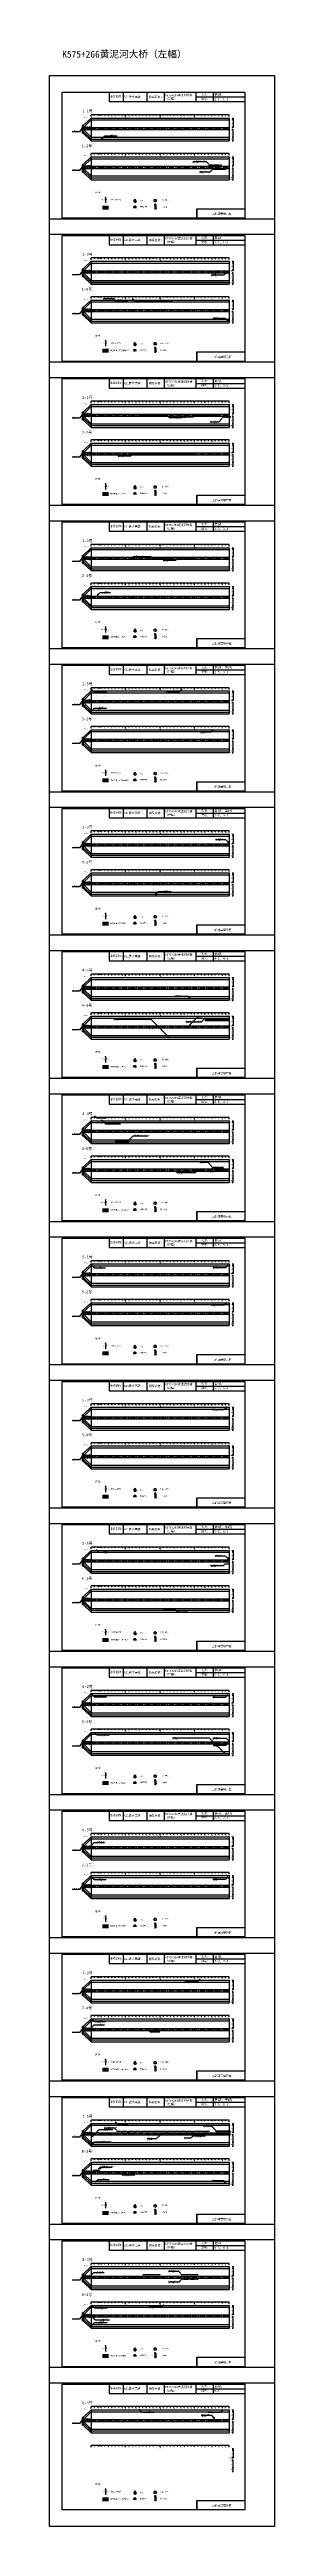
# Model space of a CAD drawing. Header units: millimetres. Extents: x -37 to 615, y -7153 to 23.
import ezdxf

# ---------------------------------------------------------------- set-up
doc = ezdxf.new("R2010")
doc.units = ezdxf.units.MM
for name, pattern in [('CENTER', [2, 1.25, -0.25, 0.25, -0.25]), ('CENTER2', [1.125, 0.75, -0.125, 0.125, -0.125]), ('DASHED', [0.75, 0.5, -0.25])]:
    doc.linetypes.add(name, pattern=pattern)
for name, color, linetype in [('加固措施', 7, 'Continuous'), ('图层1', 7, 'Continuous'), ('病害', 5, 'Continuous'), ('轮廓', 3, 'Continuous')]:
    doc.layers.add(name, color=color, linetype=linetype)
doc.layers.add('虚线', color=7, linetype='Continuous', lineweight=30)
doc.styles.get("Standard").update_dxf_attribs({"font": ''})
doc.styles.add('汉字', font='')
doc.styles.get('Standard').set_extended_font_data('SimSun')
doc.styles.get('汉字').set_extended_font_data('SimSun')
pattern_1 = [(0, (-2783.5002, -201.1734), (0.38480574, 0.76961148), [0, -0.76961148])]
pattern_2 = [(0, (-4794.9262, -487.88576), (0.38480574, 0.76961148), [0, -0.76961148])]
pattern_3 = [(0, (-2240.9707, -124.7498), (1.2467706, 1.2467706), [1.2467706, -1.2467706])]

# ---------------------------------------------------------------- blocks, each defined once
blk = doc.blocks.new('adfsd')
at = {"lineweight": -2, "ltscale": 0.5}
for p, q in [((1140.88, -3083.77), (1140.94, -3083.77)), ((1140.9, -3083.69), (1140.94, -3083.73)), ((1140.98, -3083.68), (1140.98, -3083.73)), ((1141.05, -3083.69), (1141.02, -3083.73)), ((1141.09, -3083.77), (1141.04, -3083.76)), ((1140.95, -3083.82), (1140.97, -3083.8)), ((1141.04, -3083.83), (1141.03, -3083.8))]:
    blk.add_line(p, q, dxfattribs=at)
blk.add_lwpolyline([(1141, -3083.68), (1140.97, -3083.68), (1140.93, -3083.69), (1140.9, -3083.69), (1140.88, -3083.73), (1140.88, -3083.77), (1140.88, -3083.82), (1140.9, -3083.82), (1140.99, -3083.83), (1141.04, -3083.83), (1141.08, -3083.82), (1141.09, -3083.81), (1141.09, -3083.77), (1141.09, -3083.74), (1141.08, -3083.71), (1141.05, -3083.69), (1141.03, -3083.69), (1141, -3083.68)], dxfattribs=at)
blk = doc.blocks.new('chi')
at = {"color": 0}
for p, q in [((1147.41, -3079.33), (1147.41, -3078.8)), ((1187.41, -3078.8), (1147.41, -3078.8)), ((1148.41, -3079.04), (1148.41, -3078.8)), ((1149.41, -3079.04), (1149.41, -3078.8)), ((1149.41, -3078.8), (1150.11, -3078.8)), ((1150.41, -3079.04), (1150.41, -3078.8)), ((1151.41, -3079.04), (1151.41, -3078.8)), ((1152.41, -3079.04), (1152.41, -3078.8)), ((1153.41, -3079.04), (1153.41, -3078.8)), ((1154.41, -3079.04), (1154.41, -3078.8)), ((1155.41, -3079.04), (1155.41, -3078.8)), ((1156.41, -3079.04), (1156.41, -3078.8)), ((1157.41, -3079.28), (1157.41, -3078.8)), ((1158.41, -3079.04), (1158.41, -3078.8)), ((1159.41, -3079.04), (1159.41, -3078.8)), ((1160.41, -3079.04), (1160.41, -3078.8)), ((1161.41, -3079.04), (1161.41, -3078.8)), ((1162.41, -3079.04), (1162.41, -3078.8)), ((1163.41, -3079.04), (1163.41, -3078.8)), ((1164.41, -3079.04), (1164.41, -3078.8)), ((1165.41, -3079.04), (1165.41, -3078.8)), ((1166.41, -3079.04), (1166.41, -3078.8)), ((1167.41, -3079.28), (1167.41, -3078.8)), ((1168.41, -3079.04), (1168.41, -3078.8)), ((1169.41, -3079.04), (1169.41, -3078.8)), ((1170.41, -3079.04), (1170.41, -3078.8)), ((1171.41, -3079.04), (1171.41, -3078.8)), ((1172.41, -3079.04), (1172.41, -3078.8)), ((1173.41, -3079.04), (1173.41, -3078.8)), ((1174.41, -3079.04), (1174.41, -3078.8)), ((1175.41, -3079.04), (1175.41, -3078.8)), ((1176.41, -3079.04), (1176.41, -3078.8)), ((1177.41, -3079.28), (1177.41, -3078.8)), ((1178.41, -3079.04), (1178.41, -3078.8)), ((1179.41, -3079.04), (1179.41, -3078.8)), ((1180.41, -3079.04), (1180.41, -3078.8)), ((1181.41, -3079.04), (1181.41, -3078.8)), ((1182.41, -3079.04), (1182.41, -3078.8)), ((1183.41, -3079.04), (1183.41, -3078.8)), ((1184.41, -3079.04), (1184.41, -3078.8)), ((1185.41, -3079.04), (1185.41, -3078.8)), ((1186.41, -3079.04), (1186.41, -3078.8)), ((1187.41, -3079.28), (1187.41, -3078.8))]:
    blk.add_line(p, q, dxfattribs=at)
for s, p in [('0', (1147.35, -3079.62)), ('1', (1148.34, -3079.37)), ('2', (1149.33, -3079.37)), ('3', (1150.32, -3079.37)), ('4', (1151.33, -3079.37)), ('5', (1152.31, -3079.37)), ('6', (1153.36, -3079.37)), ('7', (1154.37, -3079.37)), ('8', (1155.36, -3079.37)), ('9', (1156.36, -3079.37)), ('10', (1157.26, -3079.61)), ('11', (1158.24, -3079.37)), ('12', (1159.23, -3079.37)), ('13', (1160.23, -3079.37)), ('14', (1161.25, -3079.37)), ('15', (1162.23, -3079.37)), ('16', (1163.22, -3079.37)), ('17', (1164.22, -3079.37)), ('18', (1165.23, -3079.37)), ('19', (1166.24, -3079.37)), ('20', (1167.29, -3079.62)), ('21', (1168.24, -3079.37)), ('22', (1169.26, -3079.37)), ('23', (1170.25, -3079.37)), ('24', (1171.24, -3079.37)), ('25', (1172.27, -3079.37)), ('26', (1173.26, -3079.37)), ('27', (1174.26, -3079.37)), ('28', (1175.24, -3079.37)), ('29', (1176.24, -3079.37)), ('30', (1177.26, -3079.61)), ('31', (1178.26, -3079.37)), ('32', (1179.26, -3079.37)), ('33', (1180.24, -3079.37)), ('34', (1181.25, -3079.37)), ('35', (1182.27, -3079.37)), ('36', (1183.26, -3079.37)), ('37', (1184.27, -3079.37)), ('38', (1185.25, -3079.37)), ('39', (1186.24, -3079.37)), ('40', (1187.22, -3079.61))]:
    blk.add_text(s, height=0.25).set_placement(p)
blk = doc.blocks.new('kopp')
at = {"color": 0}
for p, q in [((1188.31, -3078.25), (1188.56, -3078.25)), ((1188.56, -3078.25), (1188.56, -3078.8)), ((1188.56, -3078.8), (1188.31, -3078.8)), ((1188.56, -3081.01), (1188.31, -3081.01)), ((1188.56, -3081.59), (1188.31, -3081.59)), ((1188.56, -3083.8), (1188.31, -3083.8)), ((1188.31, -3084.89), (1188.56, -3084.89)), ((1188.56, -3079.8), (1188.36, -3079.8)), ((1188.56, -3080.8), (1188.36, -3080.8)), ((1188.56, -3081.8), (1188.36, -3081.8)), ((1188.56, -3082.8), (1188.36, -3082.8)), ((1188.56, -3084.34), (1188.36, -3084.34)), ((1188.56, -3078.8), (1188.56, -3079.8)), ((1188.56, -3079.8), (1188.56, -3079.8)), ((1188.56, -3079.8), (1188.56, -3080.8)), ((1188.56, -3080.8), (1188.56, -3081.01)), ((1188.56, -3081.8), (1188.56, -3081.59)), ((1188.56, -3082.8), (1188.56, -3081.8)), ((1188.56, -3083.8), (1188.56, -3082.8)), ((1188.56, -3082.8), (1188.56, -3082.8)), ((1188.56, -3084.88), (1188.56, -3083.8))]:
    blk.add_line(p, q, dxfattribs=at)
for s, p in [('0.55', (1187.54, -3078.37)), ('1.075', (1187.4, -3084.95)), ('2.25', (1187.49, -3081.14)), ('2.25', (1187.53, -3081.71)), ('0.55', (1187.56, -3084.47)), ('0', (1188.09, -3078.89)), ('0', (1188.09, -3083.95)), ('1', (1188.11, -3079.89)), ('1', (1188.11, -3082.96)), ('2', (1188.15, -3080.84)), ('2', (1188.15, -3082.01))]:
    blk.add_text(s, height=0.25).set_placement(p)

msp = doc.modelspace()

# ---------------------------------------------------------------- hatches: boundary and pattern name
at = {"layer": '加固措施', "lineweight": -2}
h = msp.add_hatch(dxfattribs=at)
h.set_pattern_fill('DASH', color=256, scale=0.626645)
h.set_pattern_definition(pattern_3)
edge = h.paths.add_edge_path()
edge.add_spline(control_points=[(210.9, -410.1), (210.4, -410.6), (208, -412.6), (207.4, -420.1), (216.7, -418.8), (213.3, -413.7), (210.9, -410.1)], knot_values=[0, 0, 0, 0, 3.237042, 15.187225, 21.182779, 35.601669, 35.601669, 35.601669, 35.601669], degree=3, periodic=0)
h = msp.add_hatch(dxfattribs=at)
h.set_pattern_fill('DASH', color=256, scale=0.626645)
h.set_pattern_definition(pattern_3)
edge = h.paths.add_edge_path()
edge.add_spline(control_points=[(210.9, -410.1), (210.4, -410.6), (208, -412.6), (207.4, -420.1), (216.7, -418.8), (213.3, -413.7), (210.9, -410.1)], knot_values=[0, 0, 0, 0, 3.237042, 15.187225, 21.182779, 35.601669, 35.601669, 35.601669, 35.601669], degree=3, periodic=0)
h = msp.add_hatch(dxfattribs=at)
h.set_pattern_fill('DOTS', scale=0.696272)
h.set_pattern_definition(pattern_1)
edge = h.paths.add_edge_path()
edge.add_spline(control_points=[(210.2, -429.8), (209.2, -430.5), (207.7, -431.5), (207.5, -435.2), (211, -433.5), (215.7, -434.9), (212.2, -429.7), (210.3, -429.8), (210.2, -429.8)], knot_values=[0, 0, 0, 0, 5.205471, 7.397577, 12.944796, 16.169923, 23.88441, 24.400432, 24.400432, 24.400432, 24.400432], degree=3, periodic=0)
h = msp.add_hatch(dxfattribs=at)
h.set_pattern_fill('DOTS', scale=0.696272)
h.set_pattern_definition(pattern_1)
edge = h.paths.add_edge_path()
edge.add_spline(control_points=[(210.2, -429.8), (209.2, -430.5), (207.7, -431.5), (207.5, -435.2), (211, -433.5), (215.7, -434.9), (212.2, -429.7), (210.3, -429.8), (210.2, -429.8)], knot_values=[0, 0, 0, 0, 5.205471, 7.397577, 12.944796, 16.169923, 23.88441, 24.400432, 24.400432, 24.400432, 24.400432], degree=3, periodic=0)
h = msp.add_hatch(dxfattribs=at)
h.set_pattern_fill('DASH', color=256, scale=0.626645)
h.set_pattern_definition(pattern_3)
edge = h.paths.add_edge_path()
edge.add_spline(control_points=[(210.9, -825.1), (210.4, -825.6), (208, -827.6), (207.4, -835.1), (216.7, -833.8), (213.3, -828.7), (210.9, -825.1)], knot_values=[0, 0, 0, 0, 3.237042, 15.187225, 21.182779, 35.601669, 35.601669, 35.601669, 35.601669], degree=3, periodic=0)
h = msp.add_hatch(dxfattribs=at)
h.set_pattern_fill('DASH', color=256, scale=0.626645)
h.set_pattern_definition(pattern_3)
edge = h.paths.add_edge_path()
edge.add_spline(control_points=[(210.9, -825.1), (210.4, -825.6), (208, -827.6), (207.4, -835.1), (216.7, -833.8), (213.3, -828.7), (210.9, -825.1)], knot_values=[0, 0, 0, 0, 3.237042, 15.187225, 21.182779, 35.601669, 35.601669, 35.601669, 35.601669], degree=3, periodic=0)
h = msp.add_hatch(dxfattribs=at)
h.set_pattern_fill('DOTS', scale=0.696272)
h.set_pattern_definition(pattern_1)
edge = h.paths.add_edge_path()
edge.add_spline(control_points=[(210.2, -844.8), (209.2, -845.5), (207.7, -846.5), (207.5, -850.2), (211, -848.5), (215.7, -849.9), (212.2, -844.7), (210.3, -844.8), (210.2, -844.8)], knot_values=[0, 0, 0, 0, 5.205471, 7.397577, 12.944796, 16.169923, 23.88441, 24.400432, 24.400432, 24.400432, 24.400432], degree=3, periodic=0)
h = msp.add_hatch(dxfattribs=at)
h.set_pattern_fill('DOTS', scale=0.696272)
h.set_pattern_definition(pattern_1)
edge = h.paths.add_edge_path()
edge.add_spline(control_points=[(210.2, -844.8), (209.2, -845.5), (207.7, -846.5), (207.5, -850.2), (211, -848.5), (215.7, -849.9), (212.2, -844.7), (210.3, -844.8), (210.2, -844.8)], knot_values=[0, 0, 0, 0, 5.205471, 7.397577, 12.944796, 16.169923, 23.88441, 24.400432, 24.400432, 24.400432, 24.400432], degree=3, periodic=0)
h = msp.add_hatch(dxfattribs=at)
h.set_pattern_fill('DASH', color=256, scale=0.626645)
h.set_pattern_definition(pattern_3)
edge = h.paths.add_edge_path()
edge.add_spline(control_points=[(210.9, -1240.1), (210.4, -1240.6), (208, -1242.6), (207.4, -1250.1), (216.7, -1248.8), (213.3, -1243.7), (210.9, -1240.1)], knot_values=[0, 0, 0, 0, 3.237042, 15.187225, 21.182779, 35.601669, 35.601669, 35.601669, 35.601669], degree=3, periodic=0)
h = msp.add_hatch(dxfattribs=at)
h.set_pattern_fill('DASH', color=256, scale=0.626645)
h.set_pattern_definition(pattern_3)
edge = h.paths.add_edge_path()
edge.add_spline(control_points=[(210.9, -1240.1), (210.4, -1240.6), (208, -1242.6), (207.4, -1250.1), (216.7, -1248.8), (213.3, -1243.7), (210.9, -1240.1)], knot_values=[0, 0, 0, 0, 3.237042, 15.187225, 21.182779, 35.601669, 35.601669, 35.601669, 35.601669], degree=3, periodic=0)
h = msp.add_hatch(dxfattribs=at)
h.set_pattern_fill('DOTS', scale=0.696272)
h.set_pattern_definition(pattern_1)
edge = h.paths.add_edge_path()
edge.add_spline(control_points=[(210.2, -1259.8), (209.2, -1260.5), (207.7, -1261.5), (207.5, -1265.2), (211, -1263.5), (215.7, -1264.9), (212.2, -1259.7), (210.3, -1259.8), (210.2, -1259.8)], knot_values=[0, 0, 0, 0, 5.205471, 7.397577, 12.944796, 16.169923, 23.88441, 24.400432, 24.400432, 24.400432, 24.400432], degree=3, periodic=0)
h = msp.add_hatch(dxfattribs=at)
h.set_pattern_fill('DOTS', scale=0.696272)
h.set_pattern_definition(pattern_1)
edge = h.paths.add_edge_path()
edge.add_spline(control_points=[(210.2, -1259.8), (209.2, -1260.5), (207.7, -1261.5), (207.5, -1265.2), (211, -1263.5), (215.7, -1264.9), (212.2, -1259.7), (210.3, -1259.8), (210.2, -1259.8)], knot_values=[0, 0, 0, 0, 5.205471, 7.397577, 12.944796, 16.169923, 23.88441, 24.400432, 24.400432, 24.400432, 24.400432], degree=3, periodic=0)
h = msp.add_hatch(dxfattribs=at)
h.set_pattern_fill('DASH', color=256, scale=0.626645)
h.set_pattern_definition(pattern_3)
edge = h.paths.add_edge_path()
edge.add_spline(control_points=[(210.9, -1655.1), (210.4, -1655.6), (208, -1657.6), (207.4, -1665.1), (216.7, -1663.8), (213.3, -1658.7), (210.9, -1655.1)], knot_values=[0, 0, 0, 0, 3.237042, 15.187225, 21.182779, 35.601669, 35.601669, 35.601669, 35.601669], degree=3, periodic=0)
h = msp.add_hatch(dxfattribs=at)
h.set_pattern_fill('DASH', color=256, scale=0.626645)
h.set_pattern_definition(pattern_3)
edge = h.paths.add_edge_path()
edge.add_spline(control_points=[(210.9, -1655.1), (210.4, -1655.6), (208, -1657.6), (207.4, -1665.1), (216.7, -1663.8), (213.3, -1658.7), (210.9, -1655.1)], knot_values=[0, 0, 0, 0, 3.237042, 15.187225, 21.182779, 35.601669, 35.601669, 35.601669, 35.601669], degree=3, periodic=0)
h = msp.add_hatch(dxfattribs=at)
h.set_pattern_fill('DOTS', scale=0.696272)
h.set_pattern_definition(pattern_1)
edge = h.paths.add_edge_path()
edge.add_spline(control_points=[(210.2, -1674.8), (209.2, -1675.5), (207.7, -1676.5), (207.5, -1680.2), (211, -1678.5), (215.7, -1679.9), (212.2, -1674.7), (210.3, -1674.8), (210.2, -1674.8)], knot_values=[0, 0, 0, 0, 5.205471, 7.397577, 12.944796, 16.169923, 23.88441, 24.400432, 24.400432, 24.400432, 24.400432], degree=3, periodic=0)
h = msp.add_hatch(dxfattribs=at)
h.set_pattern_fill('DOTS', scale=0.696272)
h.set_pattern_definition(pattern_1)
edge = h.paths.add_edge_path()
edge.add_spline(control_points=[(210.2, -1674.8), (209.2, -1675.5), (207.7, -1676.5), (207.5, -1680.2), (211, -1678.5), (215.7, -1679.9), (212.2, -1674.7), (210.3, -1674.8), (210.2, -1674.8)], knot_values=[0, 0, 0, 0, 5.205471, 7.397577, 12.944796, 16.169923, 23.88441, 24.400432, 24.400432, 24.400432, 24.400432], degree=3, periodic=0)
h = msp.add_hatch(dxfattribs=at)
h.set_pattern_fill('DASH', color=256, scale=0.626645)
h.set_pattern_definition(pattern_3)
edge = h.paths.add_edge_path()
edge.add_spline(control_points=[(210.9, -2070.1), (210.4, -2070.6), (208, -2072.6), (207.4, -2080.1), (216.7, -2078.8), (213.3, -2073.7), (210.9, -2070.1)], knot_values=[0, 0, 0, 0, 3.237042, 15.187225, 21.182779, 35.601669, 35.601669, 35.601669, 35.601669], degree=3, periodic=0)
h = msp.add_hatch(dxfattribs=at)
h.set_pattern_fill('DASH', color=256, scale=0.626645)
h.set_pattern_definition(pattern_3)
edge = h.paths.add_edge_path()
edge.add_spline(control_points=[(210.9, -2070.1), (210.4, -2070.6), (208, -2072.6), (207.4, -2080.1), (216.7, -2078.8), (213.3, -2073.7), (210.9, -2070.1)], knot_values=[0, 0, 0, 0, 3.237042, 15.187225, 21.182779, 35.601669, 35.601669, 35.601669, 35.601669], degree=3, periodic=0)
h = msp.add_hatch(dxfattribs=at)
h.set_pattern_fill('DOTS', scale=0.696272)
h.set_pattern_definition(pattern_1)
edge = h.paths.add_edge_path()
edge.add_spline(control_points=[(210.2, -2089.8), (209.2, -2090.5), (207.7, -2091.5), (207.5, -2095.2), (211, -2093.5), (215.7, -2094.9), (212.2, -2089.7), (210.3, -2089.8), (210.2, -2089.8)], knot_values=[0, 0, 0, 0, 5.205471, 7.397577, 12.944796, 16.169923, 23.88441, 24.400432, 24.400432, 24.400432, 24.400432], degree=3, periodic=0)
h = msp.add_hatch(dxfattribs=at)
h.set_pattern_fill('DOTS', scale=0.696272)
h.set_pattern_definition(pattern_1)
edge = h.paths.add_edge_path()
edge.add_spline(control_points=[(210.2, -2089.8), (209.2, -2090.5), (207.7, -2091.5), (207.5, -2095.2), (211, -2093.5), (215.7, -2094.9), (212.2, -2089.7), (210.3, -2089.8), (210.2, -2089.8)], knot_values=[0, 0, 0, 0, 5.205471, 7.397577, 12.944796, 16.169923, 23.88441, 24.400432, 24.400432, 24.400432, 24.400432], degree=3, periodic=0)
h = msp.add_hatch(dxfattribs=at)
h.set_pattern_fill('DASH', color=256, scale=0.626645)
h.set_pattern_definition(pattern_3)
edge = h.paths.add_edge_path()
edge.add_spline(control_points=[(210.9, -2485.1), (210.4, -2485.6), (208, -2487.6), (207.4, -2495.1), (216.7, -2493.8), (213.3, -2488.7), (210.9, -2485.1)], knot_values=[0, 0, 0, 0, 3.237042, 15.187225, 21.182779, 35.601669, 35.601669, 35.601669, 35.601669], degree=3, periodic=0)
h = msp.add_hatch(dxfattribs=at)
h.set_pattern_fill('DASH', color=256, scale=0.626645)
h.set_pattern_definition(pattern_3)
edge = h.paths.add_edge_path()
edge.add_spline(control_points=[(210.9, -2485.1), (210.4, -2485.6), (208, -2487.6), (207.4, -2495.1), (216.7, -2493.8), (213.3, -2488.7), (210.9, -2485.1)], knot_values=[0, 0, 0, 0, 3.237042, 15.187225, 21.182779, 35.601669, 35.601669, 35.601669, 35.601669], degree=3, periodic=0)
h = msp.add_hatch(dxfattribs=at)
h.set_pattern_fill('DOTS', scale=0.696272)
h.set_pattern_definition(pattern_1)
edge = h.paths.add_edge_path()
edge.add_spline(control_points=[(210.2, -2504.8), (209.2, -2505.5), (207.7, -2506.5), (207.5, -2510.2), (211, -2508.5), (215.7, -2509.9), (212.2, -2504.7), (210.3, -2504.8), (210.2, -2504.8)], knot_values=[0, 0, 0, 0, 5.205471, 7.397577, 12.944796, 16.169923, 23.88441, 24.400432, 24.400432, 24.400432, 24.400432], degree=3, periodic=0)
h = msp.add_hatch(dxfattribs=at)
h.set_pattern_fill('DOTS', scale=0.696272)
h.set_pattern_definition(pattern_1)
edge = h.paths.add_edge_path()
edge.add_spline(control_points=[(210.2, -2504.8), (209.2, -2505.5), (207.7, -2506.5), (207.5, -2510.2), (211, -2508.5), (215.7, -2509.9), (212.2, -2504.7), (210.3, -2504.8), (210.2, -2504.8)], knot_values=[0, 0, 0, 0, 5.205471, 7.397577, 12.944796, 16.169923, 23.88441, 24.400432, 24.400432, 24.400432, 24.400432], degree=3, periodic=0)
h = msp.add_hatch(dxfattribs=at)
h.set_pattern_fill('DASH', color=256, scale=0.626645)
h.set_pattern_definition(pattern_3)
edge = h.paths.add_edge_path()
edge.add_spline(control_points=[(210.9, -2900.1), (210.4, -2900.6), (208, -2902.6), (207.4, -2910.1), (216.7, -2908.8), (213.3, -2903.7), (210.9, -2900.1)], knot_values=[0, 0, 0, 0, 3.237042, 15.187225, 21.182779, 35.601669, 35.601669, 35.601669, 35.601669], degree=3, periodic=0)
h = msp.add_hatch(dxfattribs=at)
h.set_pattern_fill('DASH', color=256, scale=0.626645)
h.set_pattern_definition(pattern_3)
edge = h.paths.add_edge_path()
edge.add_spline(control_points=[(210.9, -2900.1), (210.4, -2900.6), (208, -2902.6), (207.4, -2910.1), (216.7, -2908.8), (213.3, -2903.7), (210.9, -2900.1)], knot_values=[0, 0, 0, 0, 3.237042, 15.187225, 21.182779, 35.601669, 35.601669, 35.601669, 35.601669], degree=3, periodic=0)
h = msp.add_hatch(dxfattribs=at)
h.set_pattern_fill('DOTS', scale=0.696272)
h.set_pattern_definition(pattern_1)
edge = h.paths.add_edge_path()
edge.add_spline(control_points=[(210.2, -2919.8), (209.2, -2920.5), (207.7, -2921.5), (207.5, -2925.2), (211, -2923.5), (215.7, -2924.9), (212.2, -2919.7), (210.3, -2919.8), (210.2, -2919.8)], knot_values=[0, 0, 0, 0, 5.205471, 7.397577, 12.944796, 16.169923, 23.88441, 24.400432, 24.400432, 24.400432, 24.400432], degree=3, periodic=0)
h = msp.add_hatch(dxfattribs=at)
h.set_pattern_fill('DOTS', scale=0.696272)
h.set_pattern_definition(pattern_1)
edge = h.paths.add_edge_path()
edge.add_spline(control_points=[(210.2, -2919.8), (209.2, -2920.5), (207.7, -2921.5), (207.5, -2925.2), (211, -2923.5), (215.7, -2924.9), (212.2, -2919.7), (210.3, -2919.8), (210.2, -2919.8)], knot_values=[0, 0, 0, 0, 5.205471, 7.397577, 12.944796, 16.169923, 23.88441, 24.400432, 24.400432, 24.400432, 24.400432], degree=3, periodic=0)
h = msp.add_hatch(dxfattribs=at)
h.set_pattern_fill('DASH', color=256, scale=0.626645)
h.set_pattern_definition(pattern_3)
edge = h.paths.add_edge_path()
edge.add_spline(control_points=[(210.9, -3315.1), (210.4, -3315.6), (208, -3317.6), (207.4, -3325.1), (216.7, -3323.8), (213.3, -3318.7), (210.9, -3315.1)], knot_values=[0, 0, 0, 0, 3.237042, 15.187225, 21.182779, 35.601669, 35.601669, 35.601669, 35.601669], degree=3, periodic=0)
h = msp.add_hatch(dxfattribs=at)
h.set_pattern_fill('DASH', color=256, scale=0.626645)
h.set_pattern_definition(pattern_3)
edge = h.paths.add_edge_path()
edge.add_spline(control_points=[(210.9, -3315.1), (210.4, -3315.6), (208, -3317.6), (207.4, -3325.1), (216.7, -3323.8), (213.3, -3318.7), (210.9, -3315.1)], knot_values=[0, 0, 0, 0, 3.237042, 15.187225, 21.182779, 35.601669, 35.601669, 35.601669, 35.601669], degree=3, periodic=0)
h = msp.add_hatch(dxfattribs=at)
h.set_pattern_fill('DOTS', scale=0.696272)
h.set_pattern_definition(pattern_1)
edge = h.paths.add_edge_path()
edge.add_spline(control_points=[(210.2, -3334.8), (209.2, -3335.5), (207.7, -3336.5), (207.5, -3340.2), (211, -3338.5), (215.7, -3339.9), (212.2, -3334.7), (210.3, -3334.8), (210.2, -3334.8)], knot_values=[0, 0, 0, 0, 5.205471, 7.397577, 12.944796, 16.169923, 23.88441, 24.400432, 24.400432, 24.400432, 24.400432], degree=3, periodic=0)
h = msp.add_hatch(dxfattribs=at)
h.set_pattern_fill('DOTS', scale=0.696272)
h.set_pattern_definition(pattern_1)
edge = h.paths.add_edge_path()
edge.add_spline(control_points=[(210.2, -3334.8), (209.2, -3335.5), (207.7, -3336.5), (207.5, -3340.2), (211, -3338.5), (215.7, -3339.9), (212.2, -3334.7), (210.3, -3334.8), (210.2, -3334.8)], knot_values=[0, 0, 0, 0, 5.205471, 7.397577, 12.944796, 16.169923, 23.88441, 24.400432, 24.400432, 24.400432, 24.400432], degree=3, periodic=0)
h = msp.add_hatch(dxfattribs=at)
h.set_pattern_fill('DASH', color=256, scale=0.626645)
h.set_pattern_definition(pattern_3)
edge = h.paths.add_edge_path()
edge.add_spline(control_points=[(210.9, -3730.1), (210.4, -3730.6), (208, -3732.6), (207.4, -3740.1), (216.7, -3738.8), (213.3, -3733.7), (210.9, -3730.1)], knot_values=[0, 0, 0, 0, 3.237042, 15.187225, 21.182779, 35.601669, 35.601669, 35.601669, 35.601669], degree=3, periodic=0)
h = msp.add_hatch(dxfattribs=at)
h.set_pattern_fill('DASH', color=256, scale=0.626645)
h.set_pattern_definition(pattern_3)
edge = h.paths.add_edge_path()
edge.add_spline(control_points=[(210.9, -3730.1), (210.4, -3730.6), (208, -3732.6), (207.4, -3740.1), (216.7, -3738.8), (213.3, -3733.7), (210.9, -3730.1)], knot_values=[0, 0, 0, 0, 3.237042, 15.187225, 21.182779, 35.601669, 35.601669, 35.601669, 35.601669], degree=3, periodic=0)
h = msp.add_hatch(dxfattribs=at)
h.set_pattern_fill('DOTS', scale=0.696272)
h.set_pattern_definition(pattern_1)
edge = h.paths.add_edge_path()
edge.add_spline(control_points=[(210.2, -3749.8), (209.2, -3750.5), (207.7, -3751.5), (207.5, -3755.2), (211, -3753.5), (215.7, -3754.9), (212.2, -3749.7), (210.3, -3749.8), (210.2, -3749.8)], knot_values=[0, 0, 0, 0, 5.205471, 7.397577, 12.944796, 16.169923, 23.88441, 24.400432, 24.400432, 24.400432, 24.400432], degree=3, periodic=0)
h = msp.add_hatch(dxfattribs=at)
h.set_pattern_fill('DOTS', scale=0.696272)
h.set_pattern_definition(pattern_1)
edge = h.paths.add_edge_path()
edge.add_spline(control_points=[(210.2, -3749.8), (209.2, -3750.5), (207.7, -3751.5), (207.5, -3755.2), (211, -3753.5), (215.7, -3754.9), (212.2, -3749.7), (210.3, -3749.8), (210.2, -3749.8)], knot_values=[0, 0, 0, 0, 5.205471, 7.397577, 12.944796, 16.169923, 23.88441, 24.400432, 24.400432, 24.400432, 24.400432], degree=3, periodic=0)
h = msp.add_hatch(dxfattribs=at)
h.set_pattern_fill('DASH', color=256, scale=0.626645)
h.set_pattern_definition(pattern_3)
edge = h.paths.add_edge_path()
edge.add_spline(control_points=[(210.9, -4145.1), (210.4, -4145.6), (208, -4147.6), (207.4, -4155.1), (216.7, -4153.8), (213.3, -4148.7), (210.9, -4145.1)], knot_values=[0, 0, 0, 0, 3.237042, 15.187225, 21.182779, 35.601669, 35.601669, 35.601669, 35.601669], degree=3, periodic=0)
h = msp.add_hatch(dxfattribs=at)
h.set_pattern_fill('DASH', color=256, scale=0.626645)
h.set_pattern_definition(pattern_3)
edge = h.paths.add_edge_path()
edge.add_spline(control_points=[(210.9, -4145.1), (210.4, -4145.6), (208, -4147.6), (207.4, -4155.1), (216.7, -4153.8), (213.3, -4148.7), (210.9, -4145.1)], knot_values=[0, 0, 0, 0, 3.237042, 15.187225, 21.182779, 35.601669, 35.601669, 35.601669, 35.601669], degree=3, periodic=0)
h = msp.add_hatch(dxfattribs=at)
h.set_pattern_fill('DOTS', scale=0.696272)
h.set_pattern_definition(pattern_1)
edge = h.paths.add_edge_path()
edge.add_spline(control_points=[(210.2, -4164.8), (209.2, -4165.5), (207.7, -4166.5), (207.5, -4170.2), (211, -4168.5), (215.7, -4169.9), (212.2, -4164.7), (210.3, -4164.8), (210.2, -4164.8)], knot_values=[0, 0, 0, 0, 5.205471, 7.397577, 12.944796, 16.169923, 23.88441, 24.400432, 24.400432, 24.400432, 24.400432], degree=3, periodic=0)
h = msp.add_hatch(dxfattribs=at)
h.set_pattern_fill('DOTS', scale=0.696272)
h.set_pattern_definition(pattern_1)
edge = h.paths.add_edge_path()
edge.add_spline(control_points=[(210.2, -4164.8), (209.2, -4165.5), (207.7, -4166.5), (207.5, -4170.2), (211, -4168.5), (215.7, -4169.9), (212.2, -4164.7), (210.3, -4164.8), (210.2, -4164.8)], knot_values=[0, 0, 0, 0, 5.205471, 7.397577, 12.944796, 16.169923, 23.88441, 24.400432, 24.400432, 24.400432, 24.400432], degree=3, periodic=0)
h = msp.add_hatch(dxfattribs=at)
h.set_pattern_fill('DASH', color=256, scale=0.626645)
h.set_pattern_definition(pattern_3)
edge = h.paths.add_edge_path()
edge.add_spline(control_points=[(210.9, -4560.1), (210.4, -4560.6), (208, -4562.6), (207.4, -4570.1), (216.7, -4568.8), (213.3, -4563.7), (210.9, -4560.1)], knot_values=[0, 0, 0, 0, 3.237042, 15.187225, 21.182779, 35.601669, 35.601669, 35.601669, 35.601669], degree=3, periodic=0)
h = msp.add_hatch(dxfattribs=at)
h.set_pattern_fill('DASH', color=256, scale=0.626645)
h.set_pattern_definition(pattern_3)
edge = h.paths.add_edge_path()
edge.add_spline(control_points=[(210.9, -4560.1), (210.4, -4560.6), (208, -4562.6), (207.4, -4570.1), (216.7, -4568.8), (213.3, -4563.7), (210.9, -4560.1)], knot_values=[0, 0, 0, 0, 3.237042, 15.187225, 21.182779, 35.601669, 35.601669, 35.601669, 35.601669], degree=3, periodic=0)
h = msp.add_hatch(dxfattribs=at)
h.set_pattern_fill('DOTS', scale=0.696272)
h.set_pattern_definition(pattern_1)
edge = h.paths.add_edge_path()
edge.add_spline(control_points=[(210.2, -4579.8), (209.2, -4580.5), (207.7, -4581.5), (207.5, -4585.2), (211, -4583.5), (215.7, -4584.9), (212.2, -4579.7), (210.3, -4579.8), (210.2, -4579.8)], knot_values=[0, 0, 0, 0, 5.205471, 7.397577, 12.944796, 16.169923, 23.88441, 24.400432, 24.400432, 24.400432, 24.400432], degree=3, periodic=0)
h = msp.add_hatch(dxfattribs=at)
h.set_pattern_fill('DOTS', scale=0.696272)
h.set_pattern_definition(pattern_1)
edge = h.paths.add_edge_path()
edge.add_spline(control_points=[(210.2, -4579.8), (209.2, -4580.5), (207.7, -4581.5), (207.5, -4585.2), (211, -4583.5), (215.7, -4584.9), (212.2, -4579.7), (210.3, -4579.8), (210.2, -4579.8)], knot_values=[0, 0, 0, 0, 5.205471, 7.397577, 12.944796, 16.169923, 23.88441, 24.400432, 24.400432, 24.400432, 24.400432], degree=3, periodic=0)
h = msp.add_hatch(dxfattribs=at)
h.set_pattern_fill('DASH', color=256, scale=0.626645)
h.set_pattern_definition(pattern_3)
edge = h.paths.add_edge_path()
edge.add_spline(control_points=[(210.9, -4975.1), (210.4, -4975.6), (208, -4977.6), (207.4, -4985.1), (216.7, -4983.8), (213.3, -4978.7), (210.9, -4975.1)], knot_values=[0, 0, 0, 0, 3.237042, 15.187225, 21.182779, 35.601669, 35.601669, 35.601669, 35.601669], degree=3, periodic=0)
h = msp.add_hatch(dxfattribs=at)
h.set_pattern_fill('DASH', color=256, scale=0.626645)
h.set_pattern_definition(pattern_3)
edge = h.paths.add_edge_path()
edge.add_spline(control_points=[(210.9, -4975.1), (210.4, -4975.6), (208, -4977.6), (207.4, -4985.1), (216.7, -4983.8), (213.3, -4978.7), (210.9, -4975.1)], knot_values=[0, 0, 0, 0, 3.237042, 15.187225, 21.182779, 35.601669, 35.601669, 35.601669, 35.601669], degree=3, periodic=0)
h = msp.add_hatch(dxfattribs=at)
h.set_pattern_fill('DOTS', scale=0.696272)
h.set_pattern_definition(pattern_1)
edge = h.paths.add_edge_path()
edge.add_spline(control_points=[(210.2, -4994.8), (209.2, -4995.5), (207.7, -4996.5), (207.5, -5000.2), (211, -4998.5), (215.7, -4999.9), (212.2, -4994.7), (210.3, -4994.8), (210.2, -4994.8)], knot_values=[0, 0, 0, 0, 5.205471, 7.397577, 12.944796, 16.169923, 23.88441, 24.400432, 24.400432, 24.400432, 24.400432], degree=3, periodic=0)
h = msp.add_hatch(dxfattribs=at)
h.set_pattern_fill('DOTS', scale=0.696272)
h.set_pattern_definition(pattern_1)
edge = h.paths.add_edge_path()
edge.add_spline(control_points=[(210.2, -4994.8), (209.2, -4995.5), (207.7, -4996.5), (207.5, -5000.2), (211, -4998.5), (215.7, -4999.9), (212.2, -4994.7), (210.3, -4994.8), (210.2, -4994.8)], knot_values=[0, 0, 0, 0, 5.205471, 7.397577, 12.944796, 16.169923, 23.88441, 24.400432, 24.400432, 24.400432, 24.400432], degree=3, periodic=0)
h = msp.add_hatch(dxfattribs=at)
h.set_pattern_fill('DASH', color=256, scale=0.626645)
h.set_pattern_definition(pattern_3)
edge = h.paths.add_edge_path()
edge.add_spline(control_points=[(210.9, -5390.1), (210.4, -5390.6), (208, -5392.6), (207.4, -5400.1), (216.7, -5398.8), (213.3, -5393.7), (210.9, -5390.1)], knot_values=[0, 0, 0, 0, 3.237042, 15.187225, 21.182779, 35.601669, 35.601669, 35.601669, 35.601669], degree=3, periodic=0)
h = msp.add_hatch(dxfattribs=at)
h.set_pattern_fill('DASH', color=256, scale=0.626645)
h.set_pattern_definition(pattern_3)
edge = h.paths.add_edge_path()
edge.add_spline(control_points=[(210.9, -5390.1), (210.4, -5390.6), (208, -5392.6), (207.4, -5400.1), (216.7, -5398.8), (213.3, -5393.7), (210.9, -5390.1)], knot_values=[0, 0, 0, 0, 3.237042, 15.187225, 21.182779, 35.601669, 35.601669, 35.601669, 35.601669], degree=3, periodic=0)
h = msp.add_hatch(dxfattribs=at)
h.set_pattern_fill('DOTS', scale=0.696272)
h.set_pattern_definition(pattern_1)
edge = h.paths.add_edge_path()
edge.add_spline(control_points=[(210.2, -5409.8), (209.2, -5410.5), (207.7, -5411.5), (207.5, -5415.2), (211, -5413.5), (215.7, -5414.9), (212.2, -5409.7), (210.3, -5409.8), (210.2, -5409.8)], knot_values=[0, 0, 0, 0, 5.205471, 7.397577, 12.944796, 16.169923, 23.88441, 24.400432, 24.400432, 24.400432, 24.400432], degree=3, periodic=0)
h = msp.add_hatch(dxfattribs=at)
h.set_pattern_fill('DOTS', scale=0.696272)
h.set_pattern_definition(pattern_1)
edge = h.paths.add_edge_path()
edge.add_spline(control_points=[(210.2, -5409.8), (209.2, -5410.5), (207.7, -5411.5), (207.5, -5415.2), (211, -5413.5), (215.7, -5414.9), (212.2, -5409.7), (210.3, -5409.8), (210.2, -5409.8)], knot_values=[0, 0, 0, 0, 5.205471, 7.397577, 12.944796, 16.169923, 23.88441, 24.400432, 24.400432, 24.400432, 24.400432], degree=3, periodic=0)
h = msp.add_hatch(dxfattribs=at)
h.set_pattern_fill('DASH', color=256, scale=0.626645)
h.set_pattern_definition(pattern_3)
edge = h.paths.add_edge_path()
edge.add_spline(control_points=[(210.9, -5805.1), (210.4, -5805.6), (208, -5807.6), (207.4, -5815.1), (216.7, -5813.8), (213.3, -5808.7), (210.9, -5805.1)], knot_values=[0, 0, 0, 0, 3.237042, 15.187225, 21.182779, 35.601669, 35.601669, 35.601669, 35.601669], degree=3, periodic=0)
h = msp.add_hatch(dxfattribs=at)
h.set_pattern_fill('DASH', color=256, scale=0.626645)
h.set_pattern_definition(pattern_3)
edge = h.paths.add_edge_path()
edge.add_spline(control_points=[(210.9, -5805.1), (210.4, -5805.6), (208, -5807.6), (207.4, -5815.1), (216.7, -5813.8), (213.3, -5808.7), (210.9, -5805.1)], knot_values=[0, 0, 0, 0, 3.237042, 15.187225, 21.182779, 35.601669, 35.601669, 35.601669, 35.601669], degree=3, periodic=0)
h = msp.add_hatch(dxfattribs=at)
h.set_pattern_fill('DOTS', scale=0.696272)
h.set_pattern_definition(pattern_1)
edge = h.paths.add_edge_path()
edge.add_spline(control_points=[(210.2, -5824.8), (209.2, -5825.5), (207.7, -5826.5), (207.5, -5830.2), (211, -5828.5), (215.7, -5829.9), (212.2, -5824.7), (210.3, -5824.8), (210.2, -5824.8)], knot_values=[0, 0, 0, 0, 5.205471, 7.397577, 12.944796, 16.169923, 23.88441, 24.400432, 24.400432, 24.400432, 24.400432], degree=3, periodic=0)
h = msp.add_hatch(dxfattribs=at)
h.set_pattern_fill('DOTS', scale=0.696272)
h.set_pattern_definition(pattern_1)
edge = h.paths.add_edge_path()
edge.add_spline(control_points=[(210.2, -5824.8), (209.2, -5825.5), (207.7, -5826.5), (207.5, -5830.2), (211, -5828.5), (215.7, -5829.9), (212.2, -5824.7), (210.3, -5824.8), (210.2, -5824.8)], knot_values=[0, 0, 0, 0, 5.205471, 7.397577, 12.944796, 16.169923, 23.88441, 24.400432, 24.400432, 24.400432, 24.400432], degree=3, periodic=0)
h = msp.add_hatch(dxfattribs=at)
h.set_pattern_fill('DASH', color=256, scale=0.626645)
h.set_pattern_definition(pattern_3)
edge = h.paths.add_edge_path()
edge.add_spline(control_points=[(210.9, -6220.1), (210.4, -6220.6), (208, -6222.6), (207.4, -6230.1), (216.7, -6228.8), (213.3, -6223.7), (210.9, -6220.1)], knot_values=[0, 0, 0, 0, 3.237042, 15.187225, 21.182779, 35.601669, 35.601669, 35.601669, 35.601669], degree=3, periodic=0)
h = msp.add_hatch(dxfattribs=at)
h.set_pattern_fill('DASH', color=256, scale=0.626645)
h.set_pattern_definition(pattern_3)
edge = h.paths.add_edge_path()
edge.add_spline(control_points=[(210.9, -6220.1), (210.4, -6220.6), (208, -6222.6), (207.4, -6230.1), (216.7, -6228.8), (213.3, -6223.7), (210.9, -6220.1)], knot_values=[0, 0, 0, 0, 3.237042, 15.187225, 21.182779, 35.601669, 35.601669, 35.601669, 35.601669], degree=3, periodic=0)
h = msp.add_hatch(dxfattribs=at)
h.set_pattern_fill('DOTS', scale=0.696272)
h.set_pattern_definition(pattern_1)
edge = h.paths.add_edge_path()
edge.add_spline(control_points=[(210.2, -6239.8), (209.2, -6240.5), (207.7, -6241.5), (207.5, -6245.2), (211, -6243.5), (215.7, -6244.9), (212.2, -6239.7), (210.3, -6239.8), (210.2, -6239.8)], knot_values=[0, 0, 0, 0, 5.205471, 7.397577, 12.944796, 16.169923, 23.88441, 24.400432, 24.400432, 24.400432, 24.400432], degree=3, periodic=0)
h = msp.add_hatch(dxfattribs=at)
h.set_pattern_fill('DOTS', scale=0.696272)
h.set_pattern_definition(pattern_1)
edge = h.paths.add_edge_path()
edge.add_spline(control_points=[(210.2, -6239.8), (209.2, -6240.5), (207.7, -6241.5), (207.5, -6245.2), (211, -6243.5), (215.7, -6244.9), (212.2, -6239.7), (210.3, -6239.8), (210.2, -6239.8)], knot_values=[0, 0, 0, 0, 5.205471, 7.397577, 12.944796, 16.169923, 23.88441, 24.400432, 24.400432, 24.400432, 24.400432], degree=3, periodic=0)
h = msp.add_hatch(dxfattribs=at)
h.set_pattern_fill('DASH', color=256, scale=0.626645)
h.set_pattern_definition(pattern_3)
edge = h.paths.add_edge_path()
edge.add_spline(control_points=[(210.9, -6635.1), (210.4, -6635.6), (208, -6637.6), (207.4, -6645.1), (216.7, -6643.8), (213.3, -6638.7), (210.9, -6635.1)], knot_values=[0, 0, 0, 0, 3.237042, 15.187225, 21.182779, 35.601669, 35.601669, 35.601669, 35.601669], degree=3, periodic=0)
h = msp.add_hatch(dxfattribs=at)
h.set_pattern_fill('DASH', color=256, scale=0.626645)
h.set_pattern_definition(pattern_3)
edge = h.paths.add_edge_path()
edge.add_spline(control_points=[(210.9, -6635.1), (210.4, -6635.6), (208, -6637.6), (207.4, -6645.1), (216.7, -6643.8), (213.3, -6638.7), (210.9, -6635.1)], knot_values=[0, 0, 0, 0, 3.237042, 15.187225, 21.182779, 35.601669, 35.601669, 35.601669, 35.601669], degree=3, periodic=0)
h = msp.add_hatch(dxfattribs=at)
h.set_pattern_fill('DOTS', scale=0.696272)
h.set_pattern_definition(pattern_1)
edge = h.paths.add_edge_path()
edge.add_spline(control_points=[(210.2, -6654.8), (209.2, -6655.5), (207.7, -6656.5), (207.5, -6660.2), (211, -6658.5), (215.7, -6659.9), (212.2, -6654.7), (210.3, -6654.8), (210.2, -6654.8)], knot_values=[0, 0, 0, 0, 5.205471, 7.397577, 12.944796, 16.169923, 23.88441, 24.400432, 24.400432, 24.400432, 24.400432], degree=3, periodic=0)
h = msp.add_hatch(dxfattribs=at)
h.set_pattern_fill('DOTS', scale=0.696272)
h.set_pattern_definition(pattern_1)
edge = h.paths.add_edge_path()
edge.add_spline(control_points=[(210.2, -6654.8), (209.2, -6655.5), (207.7, -6656.5), (207.5, -6660.2), (211, -6658.5), (215.7, -6659.9), (212.2, -6654.7), (210.3, -6654.8), (210.2, -6654.8)], knot_values=[0, 0, 0, 0, 5.205471, 7.397577, 12.944796, 16.169923, 23.88441, 24.400432, 24.400432, 24.400432, 24.400432], degree=3, periodic=0)
h = msp.add_hatch(dxfattribs=at)
h.set_pattern_fill('DASH', color=256, scale=0.626645)
h.set_pattern_definition(pattern_3)
edge = h.paths.add_edge_path()
edge.add_spline(control_points=[(210.9, -7050.1), (210.4, -7050.6), (208, -7052.6), (207.4, -7060.1), (216.7, -7058.8), (213.3, -7053.7), (210.9, -7050.1)], knot_values=[0, 0, 0, 0, 3.237042, 15.187225, 21.182779, 35.601669, 35.601669, 35.601669, 35.601669], degree=3, periodic=0)
h = msp.add_hatch(dxfattribs=at)
h.set_pattern_fill('DASH', color=256, scale=0.626645)
h.set_pattern_definition(pattern_3)
edge = h.paths.add_edge_path()
edge.add_spline(control_points=[(210.9, -7050.1), (210.4, -7050.6), (208, -7052.6), (207.4, -7060.1), (216.7, -7058.8), (213.3, -7053.7), (210.9, -7050.1)], knot_values=[0, 0, 0, 0, 3.237042, 15.187225, 21.182779, 35.601669, 35.601669, 35.601669, 35.601669], degree=3, periodic=0)
h = msp.add_hatch(dxfattribs=at)
h.set_pattern_fill('DOTS', scale=0.696272)
h.set_pattern_definition(pattern_1)
edge = h.paths.add_edge_path()
edge.add_spline(control_points=[(210.2, -7069.8), (209.2, -7070.5), (207.7, -7071.5), (207.5, -7075.2), (211, -7073.5), (215.7, -7074.9), (212.2, -7069.7), (210.3, -7069.8), (210.2, -7069.8)], knot_values=[0, 0, 0, 0, 5.205471, 7.397577, 12.944796, 16.169923, 23.88441, 24.400432, 24.400432, 24.400432, 24.400432], degree=3, periodic=0)
h = msp.add_hatch(dxfattribs=at)
h.set_pattern_fill('DOTS', scale=0.696272)
h.set_pattern_definition(pattern_1)
edge = h.paths.add_edge_path()
edge.add_spline(control_points=[(210.2, -7069.8), (209.2, -7070.5), (207.7, -7071.5), (207.5, -7075.2), (211, -7073.5), (215.7, -7074.9), (212.2, -7069.7), (210.3, -7069.8), (210.2, -7069.8)], knot_values=[0, 0, 0, 0, 5.205471, 7.397577, 12.944796, 16.169923, 23.88441, 24.400432, 24.400432, 24.400432, 24.400432], degree=3, periodic=0)
at = {"layer": '病害', "lineweight": -2}
h = msp.add_hatch(dxfattribs=at)
h.set_pattern_fill('DOTS', color=4, scale=0.696272, style=0)
h.set_pattern_definition(pattern_2)
edge = h.paths.add_edge_path()
edge.add_spline(control_points=[(210.2, -429.8), (209.2, -430.5), (207.7, -431.5), (207.5, -435.2), (211, -433.5), (215.7, -434.9), (212.2, -429.7), (210.3, -429.8), (210.2, -429.8)], knot_values=[0, 0, 0, 0, 1.041094, 1.479515, 2.588959, 3.233985, 4.776882, 4.880086, 4.880086, 4.880086, 4.880086], degree=3, periodic=0)
h = msp.add_hatch(dxfattribs=at)
h.set_pattern_fill('DOTS', color=4, scale=0.696272, style=0)
h.set_pattern_definition(pattern_2)
edge = h.paths.add_edge_path()
edge.add_spline(control_points=[(210.2, -429.8), (209.2, -430.5), (207.7, -431.5), (207.5, -435.2), (211, -433.5), (215.7, -434.9), (212.2, -429.7), (210.3, -429.8), (210.2, -429.8)], knot_values=[0, 0, 0, 0, 1.041094, 1.479515, 2.588959, 3.233985, 4.776882, 4.880086, 4.880086, 4.880086, 4.880086], degree=3, periodic=0)
h = msp.add_hatch(dxfattribs=at)
h.set_pattern_fill('DOTS', color=4, scale=0.696272, style=0)
h.set_pattern_definition(pattern_2)
edge = h.paths.add_edge_path()
edge.add_spline(control_points=[(210.2, -844.8), (209.2, -845.5), (207.7, -846.5), (207.5, -850.2), (211, -848.5), (215.7, -849.9), (212.2, -844.7), (210.3, -844.8), (210.2, -844.8)], knot_values=[0, 0, 0, 0, 1.041094, 1.479515, 2.588959, 3.233985, 4.776882, 4.880086, 4.880086, 4.880086, 4.880086], degree=3, periodic=0)
h = msp.add_hatch(dxfattribs=at)
h.set_pattern_fill('DOTS', color=4, scale=0.696272, style=0)
h.set_pattern_definition(pattern_2)
edge = h.paths.add_edge_path()
edge.add_spline(control_points=[(210.2, -844.8), (209.2, -845.5), (207.7, -846.5), (207.5, -850.2), (211, -848.5), (215.7, -849.9), (212.2, -844.7), (210.3, -844.8), (210.2, -844.8)], knot_values=[0, 0, 0, 0, 1.041094, 1.479515, 2.588959, 3.233985, 4.776882, 4.880086, 4.880086, 4.880086, 4.880086], degree=3, periodic=0)
h = msp.add_hatch(dxfattribs=at)
h.set_pattern_fill('DOTS', color=4, scale=0.696272, style=0)
h.set_pattern_definition(pattern_2)
edge = h.paths.add_edge_path()
edge.add_spline(control_points=[(210.2, -1259.8), (209.2, -1260.5), (207.7, -1261.5), (207.5, -1265.2), (211, -1263.5), (215.7, -1264.9), (212.2, -1259.7), (210.3, -1259.8), (210.2, -1259.8)], knot_values=[0, 0, 0, 0, 1.041094, 1.479515, 2.588959, 3.233985, 4.776882, 4.880086, 4.880086, 4.880086, 4.880086], degree=3, periodic=0)
h = msp.add_hatch(dxfattribs=at)
h.set_pattern_fill('DOTS', color=4, scale=0.696272, style=0)
h.set_pattern_definition(pattern_2)
edge = h.paths.add_edge_path()
edge.add_spline(control_points=[(210.2, -1259.8), (209.2, -1260.5), (207.7, -1261.5), (207.5, -1265.2), (211, -1263.5), (215.7, -1264.9), (212.2, -1259.7), (210.3, -1259.8), (210.2, -1259.8)], knot_values=[0, 0, 0, 0, 1.041094, 1.479515, 2.588959, 3.233985, 4.776882, 4.880086, 4.880086, 4.880086, 4.880086], degree=3, periodic=0)
h = msp.add_hatch(dxfattribs=at)
h.set_pattern_fill('DOTS', color=4, scale=0.696272, style=0)
h.set_pattern_definition(pattern_2)
edge = h.paths.add_edge_path()
edge.add_spline(control_points=[(210.2, -1674.8), (209.2, -1675.5), (207.7, -1676.5), (207.5, -1680.2), (211, -1678.5), (215.7, -1679.9), (212.2, -1674.7), (210.3, -1674.8), (210.2, -1674.8)], knot_values=[0, 0, 0, 0, 1.041094, 1.479515, 2.588959, 3.233985, 4.776882, 4.880086, 4.880086, 4.880086, 4.880086], degree=3, periodic=0)
h = msp.add_hatch(dxfattribs=at)
h.set_pattern_fill('DOTS', color=4, scale=0.696272, style=0)
h.set_pattern_definition(pattern_2)
edge = h.paths.add_edge_path()
edge.add_spline(control_points=[(210.2, -1674.8), (209.2, -1675.5), (207.7, -1676.5), (207.5, -1680.2), (211, -1678.5), (215.7, -1679.9), (212.2, -1674.7), (210.3, -1674.8), (210.2, -1674.8)], knot_values=[0, 0, 0, 0, 1.041094, 1.479515, 2.588959, 3.233985, 4.776882, 4.880086, 4.880086, 4.880086, 4.880086], degree=3, periodic=0)
h = msp.add_hatch(dxfattribs=at)
h.set_pattern_fill('DOTS', color=4, scale=0.696272, style=0)
h.set_pattern_definition(pattern_2)
edge = h.paths.add_edge_path()
edge.add_spline(control_points=[(210.2, -2089.8), (209.2, -2090.5), (207.7, -2091.5), (207.5, -2095.2), (211, -2093.5), (215.7, -2094.9), (212.2, -2089.7), (210.3, -2089.8), (210.2, -2089.8)], knot_values=[0, 0, 0, 0, 1.041094, 1.479515, 2.588959, 3.233985, 4.776882, 4.880086, 4.880086, 4.880086, 4.880086], degree=3, periodic=0)
h = msp.add_hatch(dxfattribs=at)
h.set_pattern_fill('DOTS', color=4, scale=0.696272, style=0)
h.set_pattern_definition(pattern_2)
edge = h.paths.add_edge_path()
edge.add_spline(control_points=[(210.2, -2089.8), (209.2, -2090.5), (207.7, -2091.5), (207.5, -2095.2), (211, -2093.5), (215.7, -2094.9), (212.2, -2089.7), (210.3, -2089.8), (210.2, -2089.8)], knot_values=[0, 0, 0, 0, 1.041094, 1.479515, 2.588959, 3.233985, 4.776882, 4.880086, 4.880086, 4.880086, 4.880086], degree=3, periodic=0)
h = msp.add_hatch(dxfattribs=at)
h.set_pattern_fill('DOTS', color=4, scale=0.696272, style=0)
h.set_pattern_definition(pattern_2)
edge = h.paths.add_edge_path()
edge.add_spline(control_points=[(210.2, -2504.8), (209.2, -2505.5), (207.7, -2506.5), (207.5, -2510.2), (211, -2508.5), (215.7, -2509.9), (212.2, -2504.7), (210.3, -2504.8), (210.2, -2504.8)], knot_values=[0, 0, 0, 0, 1.041094, 1.479515, 2.588959, 3.233985, 4.776882, 4.880086, 4.880086, 4.880086, 4.880086], degree=3, periodic=0)
h = msp.add_hatch(dxfattribs=at)
h.set_pattern_fill('DOTS', color=4, scale=0.696272, style=0)
h.set_pattern_definition(pattern_2)
edge = h.paths.add_edge_path()
edge.add_spline(control_points=[(210.2, -2504.8), (209.2, -2505.5), (207.7, -2506.5), (207.5, -2510.2), (211, -2508.5), (215.7, -2509.9), (212.2, -2504.7), (210.3, -2504.8), (210.2, -2504.8)], knot_values=[0, 0, 0, 0, 1.041094, 1.479515, 2.588959, 3.233985, 4.776882, 4.880086, 4.880086, 4.880086, 4.880086], degree=3, periodic=0)
h = msp.add_hatch(dxfattribs=at)
h.set_pattern_fill('DOTS', color=4, scale=0.696272, style=0)
h.set_pattern_definition(pattern_2)
edge = h.paths.add_edge_path()
edge.add_spline(control_points=[(210.2, -2919.8), (209.2, -2920.5), (207.7, -2921.5), (207.5, -2925.2), (211, -2923.5), (215.7, -2924.9), (212.2, -2919.7), (210.3, -2919.8), (210.2, -2919.8)], knot_values=[0, 0, 0, 0, 1.041094, 1.479515, 2.588959, 3.233985, 4.776882, 4.880086, 4.880086, 4.880086, 4.880086], degree=3, periodic=0)
h = msp.add_hatch(dxfattribs=at)
h.set_pattern_fill('DOTS', color=4, scale=0.696272, style=0)
h.set_pattern_definition(pattern_2)
edge = h.paths.add_edge_path()
edge.add_spline(control_points=[(210.2, -2919.8), (209.2, -2920.5), (207.7, -2921.5), (207.5, -2925.2), (211, -2923.5), (215.7, -2924.9), (212.2, -2919.7), (210.3, -2919.8), (210.2, -2919.8)], knot_values=[0, 0, 0, 0, 1.041094, 1.479515, 2.588959, 3.233985, 4.776882, 4.880086, 4.880086, 4.880086, 4.880086], degree=3, periodic=0)
h = msp.add_hatch(dxfattribs=at)
h.set_pattern_fill('DOTS', color=4, scale=0.696272, style=0)
h.set_pattern_definition(pattern_2)
edge = h.paths.add_edge_path()
edge.add_spline(control_points=[(210.2, -3334.8), (209.2, -3335.5), (207.7, -3336.5), (207.5, -3340.2), (211, -3338.5), (215.7, -3339.9), (212.2, -3334.7), (210.3, -3334.8), (210.2, -3334.8)], knot_values=[0, 0, 0, 0, 1.041094, 1.479515, 2.588959, 3.233985, 4.776882, 4.880086, 4.880086, 4.880086, 4.880086], degree=3, periodic=0)
h = msp.add_hatch(dxfattribs=at)
h.set_pattern_fill('DOTS', color=4, scale=0.696272, style=0)
h.set_pattern_definition(pattern_2)
edge = h.paths.add_edge_path()
edge.add_spline(control_points=[(210.2, -3334.8), (209.2, -3335.5), (207.7, -3336.5), (207.5, -3340.2), (211, -3338.5), (215.7, -3339.9), (212.2, -3334.7), (210.3, -3334.8), (210.2, -3334.8)], knot_values=[0, 0, 0, 0, 1.041094, 1.479515, 2.588959, 3.233985, 4.776882, 4.880086, 4.880086, 4.880086, 4.880086], degree=3, periodic=0)
h = msp.add_hatch(dxfattribs=at)
h.set_pattern_fill('DOTS', color=4, scale=0.696272, style=0)
h.set_pattern_definition(pattern_2)
edge = h.paths.add_edge_path()
edge.add_spline(control_points=[(210.2, -3749.8), (209.2, -3750.5), (207.7, -3751.5), (207.5, -3755.2), (211, -3753.5), (215.7, -3754.9), (212.2, -3749.7), (210.3, -3749.8), (210.2, -3749.8)], knot_values=[0, 0, 0, 0, 1.041094, 1.479515, 2.588959, 3.233985, 4.776882, 4.880086, 4.880086, 4.880086, 4.880086], degree=3, periodic=0)
h = msp.add_hatch(dxfattribs=at)
h.set_pattern_fill('DOTS', color=4, scale=0.696272, style=0)
h.set_pattern_definition(pattern_2)
edge = h.paths.add_edge_path()
edge.add_spline(control_points=[(210.2, -3749.8), (209.2, -3750.5), (207.7, -3751.5), (207.5, -3755.2), (211, -3753.5), (215.7, -3754.9), (212.2, -3749.7), (210.3, -3749.8), (210.2, -3749.8)], knot_values=[0, 0, 0, 0, 1.041094, 1.479515, 2.588959, 3.233985, 4.776882, 4.880086, 4.880086, 4.880086, 4.880086], degree=3, periodic=0)
h = msp.add_hatch(dxfattribs=at)
h.set_pattern_fill('DOTS', color=4, scale=0.696272, style=0)
h.set_pattern_definition(pattern_2)
edge = h.paths.add_edge_path()
edge.add_spline(control_points=[(210.2, -4164.8), (209.2, -4165.5), (207.7, -4166.5), (207.5, -4170.2), (211, -4168.5), (215.7, -4169.9), (212.2, -4164.7), (210.3, -4164.8), (210.2, -4164.8)], knot_values=[0, 0, 0, 0, 1.041094, 1.479515, 2.588959, 3.233985, 4.776882, 4.880086, 4.880086, 4.880086, 4.880086], degree=3, periodic=0)
h = msp.add_hatch(dxfattribs=at)
h.set_pattern_fill('DOTS', color=4, scale=0.696272, style=0)
h.set_pattern_definition(pattern_2)
edge = h.paths.add_edge_path()
edge.add_spline(control_points=[(210.2, -4164.8), (209.2, -4165.5), (207.7, -4166.5), (207.5, -4170.2), (211, -4168.5), (215.7, -4169.9), (212.2, -4164.7), (210.3, -4164.8), (210.2, -4164.8)], knot_values=[0, 0, 0, 0, 1.041094, 1.479515, 2.588959, 3.233985, 4.776882, 4.880086, 4.880086, 4.880086, 4.880086], degree=3, periodic=0)
h = msp.add_hatch(dxfattribs=at)
h.set_pattern_fill('DOTS', color=4, scale=0.696272, style=0)
h.set_pattern_definition(pattern_2)
edge = h.paths.add_edge_path()
edge.add_spline(control_points=[(210.2, -4579.8), (209.2, -4580.5), (207.7, -4581.5), (207.5, -4585.2), (211, -4583.5), (215.7, -4584.9), (212.2, -4579.7), (210.3, -4579.8), (210.2, -4579.8)], knot_values=[0, 0, 0, 0, 1.041094, 1.479515, 2.588959, 3.233985, 4.776882, 4.880086, 4.880086, 4.880086, 4.880086], degree=3, periodic=0)
h = msp.add_hatch(dxfattribs=at)
h.set_pattern_fill('DOTS', color=4, scale=0.696272, style=0)
h.set_pattern_definition(pattern_2)
edge = h.paths.add_edge_path()
edge.add_spline(control_points=[(210.2, -4579.8), (209.2, -4580.5), (207.7, -4581.5), (207.5, -4585.2), (211, -4583.5), (215.7, -4584.9), (212.2, -4579.7), (210.3, -4579.8), (210.2, -4579.8)], knot_values=[0, 0, 0, 0, 1.041094, 1.479515, 2.588959, 3.233985, 4.776882, 4.880086, 4.880086, 4.880086, 4.880086], degree=3, periodic=0)
h = msp.add_hatch(dxfattribs=at)
h.set_pattern_fill('DOTS', color=4, scale=0.696272, style=0)
h.set_pattern_definition(pattern_2)
edge = h.paths.add_edge_path()
edge.add_spline(control_points=[(210.2, -4994.8), (209.2, -4995.5), (207.7, -4996.5), (207.5, -5000.2), (211, -4998.5), (215.7, -4999.9), (212.2, -4994.7), (210.3, -4994.8), (210.2, -4994.8)], knot_values=[0, 0, 0, 0, 1.041094, 1.479515, 2.588959, 3.233985, 4.776882, 4.880086, 4.880086, 4.880086, 4.880086], degree=3, periodic=0)
h = msp.add_hatch(dxfattribs=at)
h.set_pattern_fill('DOTS', color=4, scale=0.696272, style=0)
h.set_pattern_definition(pattern_2)
edge = h.paths.add_edge_path()
edge.add_spline(control_points=[(210.2, -4994.8), (209.2, -4995.5), (207.7, -4996.5), (207.5, -5000.2), (211, -4998.5), (215.7, -4999.9), (212.2, -4994.7), (210.3, -4994.8), (210.2, -4994.8)], knot_values=[0, 0, 0, 0, 1.041094, 1.479515, 2.588959, 3.233985, 4.776882, 4.880086, 4.880086, 4.880086, 4.880086], degree=3, periodic=0)
h = msp.add_hatch(dxfattribs=at)
h.set_pattern_fill('DOTS', color=4, scale=0.696272, style=0)
h.set_pattern_definition(pattern_2)
edge = h.paths.add_edge_path()
edge.add_spline(control_points=[(210.2, -5409.8), (209.2, -5410.5), (207.7, -5411.5), (207.5, -5415.2), (211, -5413.5), (215.7, -5414.9), (212.2, -5409.7), (210.3, -5409.8), (210.2, -5409.8)], knot_values=[0, 0, 0, 0, 1.041094, 1.479515, 2.588959, 3.233985, 4.776882, 4.880086, 4.880086, 4.880086, 4.880086], degree=3, periodic=0)
h = msp.add_hatch(dxfattribs=at)
h.set_pattern_fill('DOTS', color=4, scale=0.696272, style=0)
h.set_pattern_definition(pattern_2)
edge = h.paths.add_edge_path()
edge.add_spline(control_points=[(210.2, -5409.8), (209.2, -5410.5), (207.7, -5411.5), (207.5, -5415.2), (211, -5413.5), (215.7, -5414.9), (212.2, -5409.7), (210.3, -5409.8), (210.2, -5409.8)], knot_values=[0, 0, 0, 0, 1.041094, 1.479515, 2.588959, 3.233985, 4.776882, 4.880086, 4.880086, 4.880086, 4.880086], degree=3, periodic=0)
h = msp.add_hatch(dxfattribs=at)
h.set_pattern_fill('DOTS', color=4, scale=0.696272, style=0)
h.set_pattern_definition(pattern_2)
edge = h.paths.add_edge_path()
edge.add_spline(control_points=[(210.2, -5824.8), (209.2, -5825.5), (207.7, -5826.5), (207.5, -5830.2), (211, -5828.5), (215.7, -5829.9), (212.2, -5824.7), (210.3, -5824.8), (210.2, -5824.8)], knot_values=[0, 0, 0, 0, 1.041094, 1.479515, 2.588959, 3.233985, 4.776882, 4.880086, 4.880086, 4.880086, 4.880086], degree=3, periodic=0)
h = msp.add_hatch(dxfattribs=at)
h.set_pattern_fill('DOTS', color=4, scale=0.696272, style=0)
h.set_pattern_definition(pattern_2)
edge = h.paths.add_edge_path()
edge.add_spline(control_points=[(210.2, -5824.8), (209.2, -5825.5), (207.7, -5826.5), (207.5, -5830.2), (211, -5828.5), (215.7, -5829.9), (212.2, -5824.7), (210.3, -5824.8), (210.2, -5824.8)], knot_values=[0, 0, 0, 0, 1.041094, 1.479515, 2.588959, 3.233985, 4.776882, 4.880086, 4.880086, 4.880086, 4.880086], degree=3, periodic=0)
h = msp.add_hatch(dxfattribs=at)
h.set_pattern_fill('DOTS', color=4, scale=0.696272, style=0)
h.set_pattern_definition(pattern_2)
edge = h.paths.add_edge_path()
edge.add_spline(control_points=[(210.2, -6239.8), (209.2, -6240.5), (207.7, -6241.5), (207.5, -6245.2), (211, -6243.5), (215.7, -6244.9), (212.2, -6239.7), (210.3, -6239.8), (210.2, -6239.8)], knot_values=[0, 0, 0, 0, 1.041094, 1.479515, 2.588959, 3.233985, 4.776882, 4.880086, 4.880086, 4.880086, 4.880086], degree=3, periodic=0)
h = msp.add_hatch(dxfattribs=at)
h.set_pattern_fill('DOTS', color=4, scale=0.696272, style=0)
h.set_pattern_definition(pattern_2)
edge = h.paths.add_edge_path()
edge.add_spline(control_points=[(210.2, -6239.8), (209.2, -6240.5), (207.7, -6241.5), (207.5, -6245.2), (211, -6243.5), (215.7, -6244.9), (212.2, -6239.7), (210.3, -6239.8), (210.2, -6239.8)], knot_values=[0, 0, 0, 0, 1.041094, 1.479515, 2.588959, 3.233985, 4.776882, 4.880086, 4.880086, 4.880086, 4.880086], degree=3, periodic=0)
h = msp.add_hatch(dxfattribs=at)
h.set_pattern_fill('DOTS', color=4, scale=0.696272, style=0)
h.set_pattern_definition(pattern_2)
edge = h.paths.add_edge_path()
edge.add_spline(control_points=[(210.2, -6654.8), (209.2, -6655.5), (207.7, -6656.5), (207.5, -6660.2), (211, -6658.5), (215.7, -6659.9), (212.2, -6654.7), (210.3, -6654.8), (210.2, -6654.8)], knot_values=[0, 0, 0, 0, 1.041094, 1.479515, 2.588959, 3.233985, 4.776882, 4.880086, 4.880086, 4.880086, 4.880086], degree=3, periodic=0)
h = msp.add_hatch(dxfattribs=at)
h.set_pattern_fill('DOTS', color=4, scale=0.696272, style=0)
h.set_pattern_definition(pattern_2)
edge = h.paths.add_edge_path()
edge.add_spline(control_points=[(210.2, -6654.8), (209.2, -6655.5), (207.7, -6656.5), (207.5, -6660.2), (211, -6658.5), (215.7, -6659.9), (212.2, -6654.7), (210.3, -6654.8), (210.2, -6654.8)], knot_values=[0, 0, 0, 0, 1.041094, 1.479515, 2.588959, 3.233985, 4.776882, 4.880086, 4.880086, 4.880086, 4.880086], degree=3, periodic=0)
h = msp.add_hatch(dxfattribs=at)
h.set_pattern_fill('DOTS', color=4, scale=0.696272, style=0)
h.set_pattern_definition(pattern_2)
edge = h.paths.add_edge_path()
edge.add_spline(control_points=[(210.2, -7069.8), (209.2, -7070.5), (207.7, -7071.5), (207.5, -7075.2), (211, -7073.5), (215.7, -7074.9), (212.2, -7069.7), (210.3, -7069.8), (210.2, -7069.8)], knot_values=[0, 0, 0, 0, 1.041094, 1.479515, 2.588959, 3.233985, 4.776882, 4.880086, 4.880086, 4.880086, 4.880086], degree=3, periodic=0)
h = msp.add_hatch(dxfattribs=at)
h.set_pattern_fill('DOTS', color=4, scale=0.696272, style=0)
h.set_pattern_definition(pattern_2)
edge = h.paths.add_edge_path()
edge.add_spline(control_points=[(210.2, -7069.8), (209.2, -7070.5), (207.7, -7071.5), (207.5, -7075.2), (211, -7073.5), (215.7, -7074.9), (212.2, -7069.7), (210.3, -7069.8), (210.2, -7069.8)], knot_values=[0, 0, 0, 0, 1.041094, 1.479515, 2.588959, 3.233985, 4.776882, 4.880086, 4.880086, 4.880086, 4.880086], degree=3, periodic=0)

# ---------------------------------------------------------------- linework, layer by layer
at = {"color": 0, "linetype": 'ByBlock'}
for p, q in [((0, -100.2), (529.2, -100.2)), ((0, -465), (0, -100.2)), ((136.5, -100.2), (136.5, -127.3)), ((136.5, -127.3), (529.2, -127.3)), ((245.1, -100.2), (245.1, -127.3)), ((387.1, -100.2), (387.1, -127.3)), ((437.3, -100.2), (437.3, -127.3)), ((529.2, -100.2), (529.2, -465)), ((529.2, -465), (0, -465)), ((390.1, -465), (390.1, -437.9)), ((390.1, -437.9), (529.2, -437.9)), ((0, -515.2), (529.2, -515.2)), ((0, -880), (0, -515.2)), ((136.5, -515.2), (136.5, -542.3)), ((136.5, -542.3), (529.2, -542.3)), ((245.1, -515.2), (245.1, -542.3)), ((387.1, -515.2), (387.1, -542.3)), ((437.3, -515.2), (437.3, -542.3)), ((529.2, -515.2), (529.2, -880)), ((390.1, -880), (390.1, -852.9)), ((390.1, -852.9), (529.2, -852.9)), ((529.2, -880), (0, -880)), ((0, -930.2), (529.2, -930.2)), ((0, -1295), (0, -930.2)), ((136.5, -930.2), (136.5, -957.3)), ((245.1, -930.2), (245.1, -957.3)), ((387.1, -930.2), (387.1, -957.3)), ((437.3, -930.2), (437.3, -957.3)), ((529.2, -930.2), (529.2, -1295)), ((136.5, -957.3), (529.2, -957.3)), ((390.1, -1295), (390.1, -1267.9)), ((390.1, -1267.9), (529.2, -1267.9)), ((529.2, -1295), (0, -1295)), ((0, -1345.2), (529.2, -1345.2)), ((0, -1710), (0, -1345.2)), ((136.5, -1345.2), (136.5, -1372.3)), ((245.1, -1345.2), (245.1, -1372.3)), ((387.1, -1345.2), (387.1, -1372.3)), ((437.3, -1345.2), (437.3, -1372.3)), ((529.2, -1345.2), (529.2, -1710)), ((136.5, -1372.3), (529.2, -1372.3)), ((529.2, -1710), (0, -1710)), ((390.1, -1710), (390.1, -1682.9)), ((390.1, -1682.9), (529.2, -1682.9)), ((0, -1760.2), (529.2, -1760.2)), ((0, -2125), (0, -1760.2)), ((136.5, -1760.2), (136.5, -1787.3)), ((136.5, -1787.3), (529.2, -1787.3)), ((245.1, -1760.2), (245.1, -1787.3)), ((387.1, -1760.2), (387.1, -1787.3)), ((437.3, -1760.2), (437.3, -1787.3)), ((529.2, -1760.2), (529.2, -2125)), ((529.2, -2125), (0, -2125)), ((390.1, -2125), (390.1, -2097.9)), ((390.1, -2097.9), (529.2, -2097.9)), ((0, -2175.2), (529.2, -2175.2)), ((0, -2540), (0, -2175.2)), ((136.5, -2175.2), (136.5, -2202.3)), ((136.5, -2202.3), (529.2, -2202.3)), ((245.1, -2175.2), (245.1, -2202.3)), ((387.1, -2175.2), (387.1, -2202.3)), ((437.3, -2175.2), (437.3, -2202.3)), ((529.2, -2175.2), (529.2, -2540)), ((529.2, -2540), (0, -2540)), ((390.1, -2540), (390.1, -2512.9)), ((390.1, -2512.9), (529.2, -2512.9)), ((0, -2590.2), (529.2, -2590.2)), ((0, -2955), (0, -2590.2)), ((136.5, -2590.2), (136.5, -2617.3)), ((136.5, -2617.3), (529.2, -2617.3)), ((245.1, -2590.2), (245.1, -2617.3)), ((387.1, -2590.2), (387.1, -2617.3)), ((437.3, -2590.2), (437.3, -2617.3)), ((529.2, -2590.2), (529.2, -2955)), ((390.1, -2955), (390.1, -2927.9)), ((390.1, -2927.9), (529.2, -2927.9)), ((529.2, -2955), (0, -2955)), ((0, -3005.2), (529.2, -3005.2)), ((0, -3370), (0, -3005.2)), ((136.5, -3005.2), (136.5, -3032.3)), ((245.1, -3005.2), (245.1, -3032.3)), ((387.1, -3005.2), (387.1, -3032.3)), ((437.3, -3005.2), (437.3, -3032.3)), ((529.2, -3005.2), (529.2, -3370)), ((136.5, -3032.3), (529.2, -3032.3)), ((529.2, -3370), (0, -3370)), ((390.1, -3370), (390.1, -3342.9)), ((390.1, -3342.9), (529.2, -3342.9)), ((0, -3420.2), (529.2, -3420.2)), ((0, -3785), (0, -3420.2)), ((136.5, -3420.2), (136.5, -3447.3)), ((245.1, -3420.2), (245.1, -3447.3)), ((387.1, -3420.2), (387.1, -3447.3)), ((437.3, -3420.2), (437.3, -3447.3)), ((529.2, -3420.2), (529.2, -3785)), ((136.5, -3447.3), (529.2, -3447.3)), ((529.2, -3785), (0, -3785)), ((390.1, -3785), (390.1, -3757.9)), ((390.1, -3757.9), (529.2, -3757.9)), ((0, -3835.2), (529.2, -3835.2)), ((0, -4200), (0, -3835.2)), ((136.5, -3835.2), (136.5, -3862.3)), ((136.5, -3862.3), (529.2, -3862.3)), ((245.1, -3835.2), (245.1, -3862.3)), ((387.1, -3835.2), (387.1, -3862.3)), ((437.3, -3835.2), (437.3, -3862.3)), ((529.2, -3835.2), (529.2, -4200)), ((529.2, -4200), (0, -4200)), ((390.1, -4200), (390.1, -4172.9)), ((390.1, -4172.9), (529.2, -4172.9)), ((0, -4250.2), (529.2, -4250.2)), ((0, -4615), (0, -4250.2)), ((136.5, -4250.2), (136.5, -4277.3)), ((136.5, -4277.3), (529.2, -4277.3)), ((245.1, -4250.2), (245.1, -4277.3)), ((387.1, -4250.2), (387.1, -4277.3)), ((437.3, -4250.2), (437.3, -4277.3)), ((529.2, -4250.2), (529.2, -4615)), ((390.1, -4615), (390.1, -4587.9)), ((390.1, -4587.9), (529.2, -4587.9)), ((529.2, -4615), (0, -4615)), ((0, -4665.2), (529.2, -4665.2)), ((0, -5030), (0, -4665.2)), ((136.5, -4665.2), (136.5, -4692.3)), ((136.5, -4692.3), (529.2, -4692.3)), ((245.1, -4665.2), (245.1, -4692.3)), ((387.1, -4665.2), (387.1, -4692.3)), ((437.3, -4665.2), (437.3, -4692.3)), ((529.2, -4665.2), (529.2, -5030)), ((390.1, -5030), (390.1, -5002.9)), ((390.1, -5002.9), (529.2, -5002.9)), ((529.2, -5030), (0, -5030)), ((0, -5080.2), (529.2, -5080.2)), ((0, -5445), (0, -5080.2)), ((136.5, -5080.2), (136.5, -5107.3)), ((245.1, -5080.2), (245.1, -5107.3)), ((387.1, -5080.2), (387.1, -5107.3)), ((437.3, -5080.2), (437.3, -5107.3)), ((529.2, -5080.2), (529.2, -5445)), ((136.5, -5107.3), (529.2, -5107.3)), ((529.2, -5445), (0, -5445)), ((390.1, -5445), (390.1, -5417.9)), ((390.1, -5417.9), (529.2, -5417.9)), ((0, -5495.2), (529.2, -5495.2)), ((0, -5860), (0, -5495.2)), ((136.5, -5495.2), (136.5, -5522.3)), ((136.5, -5522.3), (529.2, -5522.3)), ((245.1, -5495.2), (245.1, -5522.3)), ((387.1, -5495.2), (387.1, -5522.3)), ((437.3, -5495.2), (437.3, -5522.3)), ((529.2, -5495.2), (529.2, -5860)), ((529.2, -5860), (0, -5860)), ((390.1, -5860), (390.1, -5832.9)), ((390.1, -5832.9), (529.2, -5832.9)), ((0, -5910.2), (529.2, -5910.2)), ((0, -6275), (0, -5910.2)), ((136.5, -5910.2), (136.5, -5937.3)), ((136.5, -5937.3), (529.2, -5937.3)), ((245.1, -5910.2), (245.1, -5937.3)), ((387.1, -5910.2), (387.1, -5937.3)), ((437.3, -5910.2), (437.3, -5937.3)), ((529.2, -5910.2), (529.2, -6275)), ((529.2, -6275), (0, -6275)), ((390.1, -6275), (390.1, -6247.9)), ((390.1, -6247.9), (529.2, -6247.9)), ((0, -6325.2), (529.2, -6325.2)), ((0, -6690), (0, -6325.2)), ((136.5, -6325.2), (136.5, -6352.3)), ((136.5, -6352.3), (529.2, -6352.3)), ((245.1, -6325.2), (245.1, -6352.3)), ((387.1, -6325.2), (387.1, -6352.3)), ((437.3, -6325.2), (437.3, -6352.3)), ((529.2, -6325.2), (529.2, -6690)), ((390.1, -6690), (390.1, -6662.9)), ((390.1, -6662.9), (529.2, -6662.9)), ((529.2, -6690), (0, -6690)), ((0, -6740.2), (529.2, -6740.2)), ((0, -7105), (0, -6740.2)), ((136.5, -6740.2), (136.5, -6767.3)), ((245.1, -6740.2), (245.1, -6767.3)), ((387.1, -6740.2), (387.1, -6767.3)), ((437.3, -6740.2), (437.3, -6767.3)), ((529.2, -6740.2), (529.2, -7105)), ((136.5, -6767.3), (529.2, -6767.3)), ((390.1, -7105), (390.1, -7077.9)), ((390.1, -7077.9), (529.2, -7077.9)), ((529.2, -7105), (0, -7105))]:
    msp.add_line(p, q, dxfattribs=at)
at = {"color": 0}
for p, q in [((50, -214.8), (28.6, -214.8)), ((56.6, -205.6), (50, -214.8)), ((60.6, -197.1), (83.8, -175.1)), ((61, -214.1), (83.8, -236.1)), ((61.6, -202.6), (83.8, -180.6)), ((61.6, -208.6), (83.8, -230.6)), ((83.8, -175.1), (83.8, -241.3)), ((83.8, -175.1), (483.8, -175.1)), ((83.8, -202.6), (483.8, -202.6)), ((83.8, -208.6), (483.8, -208.6)), ((483.8, -175.1), (483.8, -241.3)), ((483.8, -202.6), (483.8, -205.6)), ((61.1, -219.3), (83.8, -241.3)), ((83.8, -230.6), (483.8, -230.6)), ((83.8, -236.1), (483.8, -236.1)), ((83.8, -236.2), (483.8, -236.2)), ((83.8, -241.3), (483.8, -241.3)), ((50, -327.2), (28.6, -327.2)), ((56.6, -317.9), (50, -327.2)), ((60.6, -309.4), (83.8, -287.4)), ((61, -326.4), (83.8, -348.4)), ((61.1, -331.7), (83.8, -353.7)), ((61.6, -314.9), (83.8, -292.9)), ((61.6, -320.9), (83.8, -342.9)), ((83.8, -287.4), (83.8, -353.7)), ((83.8, -287.4), (483.8, -287.4)), ((83.8, -292.9), (483.8, -292.9)), ((83.8, -314.9), (483.8, -314.9)), ((83.8, -320.9), (483.8, -320.9)), ((83.8, -342.9), (483.8, -342.9)), ((83.8, -348.4), (483.8, -348.4)), ((83.8, -353.7), (483.8, -353.7)), ((483.8, -287.4), (483.8, -353.7)), ((483.8, -314.9), (483.8, -317.9)), ((50, -629.8), (28.6, -629.8)), ((56.6, -620.6), (50, -629.8)), ((60.6, -612.1), (83.8, -590.1)), ((61, -629.1), (83.8, -651.1)), ((61.1, -634.3), (83.8, -656.3)), ((61.6, -617.6), (83.8, -595.6)), ((61.6, -623.6), (83.8, -645.6)), ((83.8, -590.1), (83.8, -656.3)), ((83.8, -590.1), (483.8, -590.1)), ((83.8, -617.6), (483.8, -617.6)), ((83.8, -623.6), (483.8, -623.6)), ((83.8, -645.6), (483.8, -645.6)), ((483.8, -590.1), (483.8, -656.3)), ((483.8, -617.6), (483.8, -620.6)), ((60.6, -724.4), (83.8, -702.4)), ((61.6, -729.9), (83.8, -707.9)), ((83.8, -651.1), (483.8, -651.1)), ((83.8, -651.2), (483.8, -651.2)), ((83.8, -656.3), (483.8, -656.3)), ((83.8, -702.4), (83.8, -768.7)), ((83.8, -702.4), (483.8, -702.4)), ((83.8, -707.9), (483.8, -707.9)), ((483.8, -702.4), (483.8, -768.7)), ((50, -742.2), (28.6, -742.2)), ((56.6, -732.9), (50, -742.2)), ((61, -741.4), (83.8, -763.4)), ((61.1, -746.7), (83.8, -768.7)), ((61.6, -735.9), (83.8, -757.9)), ((83.8, -729.9), (483.8, -729.9)), ((83.8, -735.9), (483.8, -735.9)), ((83.8, -757.9), (483.8, -757.9)), ((83.8, -763.4), (483.8, -763.4)), ((83.8, -768.7), (483.8, -768.7)), ((483.8, -729.9), (483.8, -732.9)), ((50, -1044.8), (28.6, -1044.8)), ((56.6, -1035.6), (50, -1044.8)), ((60.6, -1027.1), (83.8, -1005.1)), ((61, -1044.1), (83.8, -1066.1)), ((61.1, -1049.3), (83.8, -1071.3)), ((61.6, -1032.6), (83.8, -1010.6)), ((61.6, -1038.6), (83.8, -1060.6)), ((83.8, -1005.1), (83.8, -1071.3)), ((83.8, -1005.1), (483.8, -1005.1)), ((83.8, -1032.6), (483.8, -1032.6)), ((83.8, -1038.6), (483.8, -1038.6)), ((83.8, -1060.6), (483.8, -1060.6)), ((83.8, -1066.1), (483.8, -1066.1)), ((83.8, -1066.2), (483.8, -1066.2)), ((83.8, -1071.3), (483.8, -1071.3)), ((483.8, -1005.1), (483.8, -1071.3)), ((483.8, -1032.6), (483.8, -1035.6)), ((56.6, -1147.9), (50, -1157.2)), ((60.6, -1139.4), (83.8, -1117.4)), ((61.6, -1144.9), (83.8, -1122.9)), ((83.8, -1117.4), (83.8, -1183.7)), ((83.8, -1117.4), (483.8, -1117.4)), ((83.8, -1122.9), (483.8, -1122.9)), ((83.8, -1144.9), (483.8, -1144.9)), ((483.8, -1117.4), (483.8, -1183.7)), ((483.8, -1144.9), (483.8, -1147.9)), ((50, -1157.2), (28.6, -1157.2)), ((61, -1156.4), (83.8, -1178.4)), ((61.1, -1161.7), (83.8, -1183.7)), ((61.6, -1150.9), (83.8, -1172.9)), ((83.8, -1150.9), (483.8, -1150.9)), ((83.8, -1172.9), (483.8, -1172.9)), ((83.8, -1178.4), (483.8, -1178.4)), ((83.8, -1183.7), (483.8, -1183.7)), ((60.6, -1442.1), (83.8, -1420.1)), ((61.6, -1447.6), (83.8, -1425.6)), ((83.8, -1420.1), (83.8, -1486.3)), ((83.8, -1420.1), (483.8, -1420.1)), ((483.8, -1420.1), (483.8, -1486.3)), ((50, -1459.8), (28.6, -1459.8)), ((56.6, -1450.6), (50, -1459.8)), ((61, -1459.1), (83.8, -1481.1)), ((61.1, -1464.3), (83.8, -1486.3)), ((61.6, -1453.6), (83.8, -1475.6)), ((83.8, -1447.6), (483.8, -1447.6)), ((83.8, -1453.6), (483.8, -1453.6)), ((83.8, -1475.6), (483.8, -1475.6)), ((83.8, -1481.1), (483.8, -1481.1)), ((83.8, -1481.2), (483.8, -1481.2)), ((83.8, -1486.3), (483.8, -1486.3)), ((483.8, -1447.6), (483.8, -1450.6)), ((50, -1572.2), (28.6, -1572.2)), ((56.6, -1562.9), (50, -1572.2)), ((60.6, -1554.4), (83.8, -1532.4)), ((61, -1571.4), (83.8, -1593.4)), ((61.1, -1576.7), (83.8, -1598.7)), ((61.6, -1559.9), (83.8, -1537.9)), ((61.6, -1565.9), (83.8, -1587.9)), ((83.8, -1532.4), (83.8, -1598.7)), ((83.8, -1532.4), (483.8, -1532.4)), ((83.8, -1537.9), (483.8, -1537.9)), ((83.8, -1559.9), (483.8, -1559.9)), ((83.8, -1565.9), (483.8, -1565.9)), ((483.8, -1532.4), (483.8, -1598.7)), ((483.8, -1559.9), (483.8, -1562.9)), ((83.8, -1587.9), (483.8, -1587.9)), ((83.8, -1593.4), (483.8, -1593.4)), ((83.8, -1598.7), (483.8, -1598.7)), ((56.6, -1865.6), (50, -1874.8)), ((60.6, -1857.1), (83.8, -1835.1)), ((61.6, -1862.6), (83.8, -1840.6)), ((83.8, -1835.1), (83.8, -1901.3)), ((83.8, -1835.1), (483.8, -1835.1)), ((83.8, -1862.6), (483.8, -1862.6)), ((483.8, -1835.1), (483.8, -1901.3)), ((483.8, -1862.6), (483.8, -1865.6)), ((50, -1874.8), (28.6, -1874.8)), ((61, -1874.1), (83.8, -1896.1)), ((61.1, -1879.3), (83.8, -1901.3)), ((61.6, -1868.6), (83.8, -1890.6)), ((83.8, -1868.6), (483.8, -1868.6)), ((83.8, -1890.6), (483.8, -1890.6)), ((83.8, -1896.1), (483.8, -1896.1)), ((83.8, -1896.2), (483.8, -1896.2)), ((83.8, -1901.3), (483.8, -1901.3)), ((50, -1987.2), (28.6, -1987.2)), ((56.6, -1977.9), (50, -1987.2)), ((60.6, -1969.4), (83.8, -1947.4)), ((61, -1986.4), (83.8, -2008.4)), ((61.1, -1991.7), (83.8, -2013.7)), ((61.6, -1974.9), (83.8, -1952.9)), ((61.6, -1980.9), (83.8, -2002.9)), ((83.8, -1947.4), (83.8, -2013.7)), ((83.8, -1947.4), (483.8, -1947.4)), ((83.8, -1952.9), (483.8, -1952.9)), ((83.8, -1974.9), (483.8, -1974.9)), ((83.8, -1980.9), (483.8, -1980.9)), ((83.8, -2002.9), (483.8, -2002.9)), ((83.8, -2008.4), (483.8, -2008.4)), ((483.8, -1947.4), (483.8, -2013.7)), ((483.8, -1974.9), (483.8, -1977.9)), ((83.8, -2013.7), (483.8, -2013.7)), ((50, -2289.8), (28.6, -2289.8)), ((56.6, -2280.6), (50, -2289.8)), ((60.6, -2272.1), (83.8, -2250.1)), ((61, -2289.1), (83.8, -2311.1)), ((61.1, -2294.3), (83.8, -2316.3)), ((61.6, -2277.6), (83.8, -2255.6)), ((61.6, -2283.6), (83.8, -2305.6)), ((83.8, -2250.1), (83.8, -2316.3)), ((83.8, -2250.1), (483.8, -2250.1)), ((83.8, -2277.6), (483.8, -2277.6)), ((83.8, -2283.6), (483.8, -2283.6)), ((483.8, -2250.1), (483.8, -2316.3)), ((483.8, -2277.6), (483.8, -2280.6)), ((60.6, -2384.4), (83.8, -2362.4)), ((61.6, -2389.9), (83.8, -2367.9)), ((83.8, -2305.6), (483.8, -2305.6)), ((83.8, -2311.1), (483.8, -2311.1)), ((83.8, -2311.2), (483.8, -2311.2)), ((83.8, -2316.3), (483.8, -2316.3)), ((83.8, -2362.4), (83.8, -2428.7)), ((83.8, -2362.4), (483.8, -2362.4)), ((83.8, -2367.9), (483.8, -2367.9)), ((483.8, -2362.4), (483.8, -2428.7)), ((50, -2402.2), (28.6, -2402.2)), ((56.6, -2392.9), (50, -2402.2)), ((61, -2401.4), (83.8, -2423.4)), ((61.1, -2406.7), (83.8, -2428.7)), ((61.6, -2395.9), (83.8, -2417.9)), ((83.8, -2389.9), (483.8, -2389.9)), ((83.8, -2395.9), (483.8, -2395.9)), ((83.8, -2417.9), (483.8, -2417.9)), ((83.8, -2423.4), (483.8, -2423.4)), ((83.8, -2428.7), (483.8, -2428.7)), ((483.8, -2389.9), (483.8, -2392.9)), ((50, -2704.8), (28.6, -2704.8)), ((56.6, -2695.6), (50, -2704.8)), ((60.6, -2687.1), (83.8, -2665.1)), ((61, -2704.1), (83.8, -2726.1)), ((61.1, -2709.3), (83.8, -2731.3)), ((61.6, -2692.6), (83.8, -2670.6)), ((61.6, -2698.6), (83.8, -2720.6)), ((83.8, -2665.1), (83.8, -2731.3)), ((83.8, -2665.1), (483.8, -2665.1)), ((83.8, -2692.6), (483.8, -2692.6)), ((83.8, -2698.6), (483.8, -2698.6)), ((83.8, -2720.6), (483.8, -2720.6)), ((83.8, -2726.1), (483.8, -2726.1)), ((83.8, -2726.2), (483.8, -2726.2)), ((483.8, -2665.1), (483.8, -2731.3)), ((483.8, -2692.6), (483.8, -2695.6)), ((60.6, -2799.4), (83.8, -2777.4)), ((61.6, -2804.9), (83.8, -2782.9)), ((83.8, -2731.3), (483.8, -2731.3)), ((83.8, -2777.4), (83.8, -2843.7)), ((83.8, -2777.4), (483.8, -2777.4)), ((83.8, -2782.9), (483.8, -2782.9)), ((483.8, -2777.4), (483.8, -2843.7)), ((50, -2817.2), (28.6, -2817.2)), ((56.6, -2807.9), (50, -2817.2)), ((61, -2816.4), (83.8, -2838.4)), ((61.1, -2821.7), (83.8, -2843.7)), ((61.6, -2810.9), (83.8, -2832.9)), ((83.8, -2804.9), (483.8, -2804.9)), ((83.8, -2810.9), (483.8, -2810.9)), ((83.8, -2832.9), (483.8, -2832.9)), ((83.8, -2838.4), (483.8, -2838.4)), ((83.8, -2843.7), (483.8, -2843.7)), ((483.8, -2804.9), (483.8, -2807.9)), ((60.6, -3102.1), (83.8, -3080.1)), ((61.6, -3107.6), (83.8, -3085.6)), ((83.8, -3080.1), (83.8, -3146.3)), ((83.8, -3080.1), (483.8, -3080.1)), ((483.8, -3080.1), (483.8, -3146.3)), ((50, -3119.8), (28.6, -3119.8)), ((56.6, -3110.6), (50, -3119.8)), ((61, -3119.1), (83.8, -3141.1)), ((61.1, -3124.3), (83.8, -3146.3)), ((61.6, -3113.6), (83.8, -3135.6)), ((83.8, -3107.6), (483.8, -3107.6)), ((83.8, -3113.6), (483.8, -3113.6)), ((83.8, -3135.6), (483.8, -3135.6)), ((83.8, -3141.1), (483.8, -3141.1)), ((83.8, -3141.2), (483.8, -3141.2)), ((83.8, -3146.3), (483.8, -3146.3)), ((483.8, -3107.6), (483.8, -3110.6)), ((56.6, -3222.9), (50, -3232.2)), ((60.6, -3214.4), (83.8, -3192.4)), ((61.6, -3219.9), (83.8, -3197.9)), ((61.6, -3225.9), (83.8, -3247.9)), ((83.8, -3192.4), (83.8, -3258.7)), ((83.8, -3192.4), (483.8, -3192.4)), ((83.8, -3197.9), (483.8, -3197.9)), ((83.8, -3219.9), (483.8, -3219.9)), ((83.8, -3225.9), (483.8, -3225.9)), ((483.8, -3192.4), (483.8, -3258.7)), ((483.8, -3219.9), (483.8, -3222.9)), ((50, -3232.2), (28.6, -3232.2)), ((61, -3231.4), (83.8, -3253.4)), ((61.1, -3236.7), (83.8, -3258.7)), ((83.8, -3247.9), (483.8, -3247.9)), ((83.8, -3253.4), (483.8, -3253.4)), ((83.8, -3258.7), (483.8, -3258.7)), ((60.6, -3517.1), (83.8, -3495.1)), ((61.6, -3522.6), (83.8, -3500.6)), ((83.8, -3495.1), (83.8, -3561.3)), ((83.8, -3495.1), (483.8, -3495.1)), ((483.8, -3495.1), (483.8, -3561.3)), ((50, -3534.8), (28.6, -3534.8)), ((56.6, -3525.6), (50, -3534.8)), ((61, -3534.1), (83.8, -3556.1)), ((61.1, -3539.3), (83.8, -3561.3)), ((61.6, -3528.6), (83.8, -3550.6)), ((83.8, -3522.6), (483.8, -3522.6)), ((83.8, -3528.6), (483.8, -3528.6)), ((83.8, -3550.6), (483.8, -3550.6)), ((83.8, -3556.1), (483.8, -3556.1)), ((83.8, -3556.2), (483.8, -3556.2)), ((83.8, -3561.3), (483.8, -3561.3)), ((483.8, -3522.6), (483.8, -3525.6)), ((50, -3647.2), (28.6, -3647.2)), ((56.6, -3637.9), (50, -3647.2)), ((60.6, -3629.4), (83.8, -3607.4)), ((61, -3646.4), (83.8, -3668.4)), ((61.1, -3651.7), (83.8, -3673.7)), ((61.6, -3634.9), (83.8, -3612.9)), ((61.6, -3640.9), (83.8, -3662.9)), ((83.8, -3607.4), (83.8, -3673.7)), ((83.8, -3607.4), (483.8, -3607.4)), ((83.8, -3612.9), (483.8, -3612.9)), ((83.8, -3634.9), (483.8, -3634.9)), ((83.8, -3640.9), (483.8, -3640.9)), ((483.8, -3607.4), (483.8, -3673.7)), ((483.8, -3634.9), (483.8, -3637.9)), ((83.8, -3662.9), (483.8, -3662.9)), ((83.8, -3668.4), (483.8, -3668.4)), ((83.8, -3673.7), (483.8, -3673.7)), ((56.6, -3940.6), (50, -3949.8)), ((60.6, -3932.1), (83.8, -3910.1)), ((61.6, -3937.6), (83.8, -3915.6)), ((61.6, -3943.6), (83.8, -3965.6)), ((83.8, -3910.1), (83.8, -3976.3)), ((83.8, -3910.1), (483.8, -3910.1)), ((83.8, -3937.6), (483.8, -3937.6)), ((83.8, -3943.6), (483.8, -3943.6)), ((483.8, -3910.1), (483.8, -3976.3)), ((483.8, -3937.6), (483.8, -3940.6)), ((50, -3949.8), (28.6, -3949.8)), ((61, -3949.1), (83.8, -3971.1)), ((61.1, -3954.3), (83.8, -3976.3)), ((83.8, -3965.6), (483.8, -3965.6)), ((83.8, -3971.1), (483.8, -3971.1)), ((83.8, -3971.2), (483.8, -3971.2)), ((83.8, -3976.3), (483.8, -3976.3)), ((50, -4062.2), (28.6, -4062.2)), ((56.6, -4052.9), (50, -4062.2)), ((60.6, -4044.4), (83.8, -4022.4)), ((61, -4061.4), (83.8, -4083.4)), ((61.1, -4066.7), (83.8, -4088.7)), ((61.6, -4049.9), (83.8, -4027.9)), ((61.6, -4055.9), (83.8, -4077.9)), ((83.8, -4022.4), (83.8, -4088.7)), ((83.8, -4022.4), (483.8, -4022.4)), ((83.8, -4027.9), (483.8, -4027.9)), ((83.8, -4049.9), (483.8, -4049.9)), ((83.8, -4055.9), (483.8, -4055.9)), ((83.8, -4077.9), (483.8, -4077.9)), ((83.8, -4083.4), (483.8, -4083.4)), ((83.8, -4088.7), (483.8, -4088.7)), ((483.8, -4022.4), (483.8, -4088.7)), ((483.8, -4049.9), (483.8, -4052.9)), ((50, -4364.8), (28.6, -4364.8)), ((56.6, -4355.6), (50, -4364.8)), ((60.6, -4347.1), (83.8, -4325.1)), ((61, -4364.1), (83.8, -4386.1)), ((61.1, -4369.3), (83.8, -4391.3)), ((61.6, -4352.6), (83.8, -4330.6)), ((61.6, -4358.6), (83.8, -4380.6)), ((83.8, -4325.1), (83.8, -4391.3)), ((83.8, -4325.1), (483.8, -4325.1)), ((83.8, -4352.6), (483.8, -4352.6)), ((83.8, -4358.6), (483.8, -4358.6)), ((483.8, -4325.1), (483.8, -4391.3)), ((483.8, -4352.6), (483.8, -4355.6)), ((60.6, -4459.4), (83.8, -4437.4)), ((61.6, -4464.9), (83.8, -4442.9)), ((83.8, -4380.6), (483.8, -4380.6)), ((83.8, -4386.1), (483.8, -4386.1)), ((83.8, -4386.2), (483.8, -4386.2)), ((83.8, -4391.3), (483.8, -4391.3)), ((83.8, -4437.4), (83.8, -4503.7)), ((83.8, -4437.4), (483.8, -4437.4)), ((83.8, -4442.9), (483.8, -4442.9)), ((483.8, -4437.4), (483.8, -4503.7)), ((50, -4477.2), (28.6, -4477.2)), ((56.6, -4467.9), (50, -4477.2)), ((61, -4476.4), (83.8, -4498.4)), ((61.1, -4481.7), (83.8, -4503.7)), ((61.6, -4470.9), (83.8, -4492.9)), ((83.8, -4464.9), (483.8, -4464.9)), ((83.8, -4470.9), (483.8, -4470.9)), ((83.8, -4492.9), (483.8, -4492.9)), ((83.8, -4498.4), (483.8, -4498.4)), ((83.8, -4503.7), (483.8, -4503.7)), ((483.8, -4464.9), (483.8, -4467.9)), ((50, -4779.8), (28.6, -4779.8)), ((56.6, -4770.6), (50, -4779.8)), ((60.6, -4762.1), (83.8, -4740.1)), ((61, -4779.1), (83.8, -4801.1)), ((61.1, -4784.3), (83.8, -4806.3)), ((61.6, -4767.6), (83.8, -4745.6)), ((61.6, -4773.6), (83.8, -4795.6)), ((83.8, -4740.1), (83.8, -4806.3)), ((83.8, -4740.1), (483.8, -4740.1)), ((83.8, -4767.6), (483.8, -4767.6)), ((83.8, -4773.6), (483.8, -4773.6)), ((83.8, -4795.6), (483.8, -4795.6)), ((83.8, -4801.1), (483.8, -4801.1)), ((83.8, -4801.2), (483.8, -4801.2)), ((83.8, -4806.3), (483.8, -4806.3)), ((483.8, -4740.1), (483.8, -4806.3)), ((483.8, -4767.6), (483.8, -4770.6)), ((60.6, -4874.4), (83.8, -4852.4)), ((61.6, -4879.9), (83.8, -4857.9)), ((83.8, -4852.4), (83.8, -4918.7)), ((83.8, -4852.4), (483.8, -4852.4)), ((83.8, -4857.9), (483.8, -4857.9)), ((483.8, -4852.4), (483.8, -4918.7)), ((50, -4892.2), (28.6, -4892.2)), ((56.6, -4882.9), (50, -4892.2)), ((61, -4891.4), (83.8, -4913.4)), ((61.1, -4896.7), (83.8, -4918.7)), ((61.6, -4885.9), (83.8, -4907.9)), ((83.8, -4879.9), (483.8, -4879.9)), ((83.8, -4885.9), (483.8, -4885.9)), ((83.8, -4907.9), (483.8, -4907.9)), ((83.8, -4913.4), (483.8, -4913.4)), ((83.8, -4918.7), (483.8, -4918.7)), ((483.8, -4879.9), (483.8, -4882.9)), ((60.6, -5177.1), (83.8, -5155.1)), ((61.6, -5182.6), (83.8, -5160.6)), ((83.8, -5155.1), (83.8, -5221.3)), ((83.8, -5155.1), (483.8, -5155.1)), ((483.8, -5155.1), (483.8, -5221.3)), ((50, -5194.8), (28.6, -5194.8)), ((56.6, -5185.6), (50, -5194.8)), ((61, -5194.1), (83.8, -5216.1)), ((61.1, -5199.3), (83.8, -5221.3)), ((61.6, -5188.6), (83.8, -5210.6)), ((83.8, -5182.6), (483.8, -5182.6)), ((83.8, -5188.6), (483.8, -5188.6)), ((83.8, -5210.6), (483.8, -5210.6)), ((83.8, -5216.1), (483.8, -5216.1)), ((83.8, -5216.2), (483.8, -5216.2)), ((83.8, -5221.3), (483.8, -5221.3)), ((483.8, -5182.6), (483.8, -5185.6)), ((50, -5307.2), (28.6, -5307.2)), ((56.6, -5297.9), (50, -5307.2)), ((60.6, -5289.4), (83.8, -5267.4)), ((61, -5306.4), (83.8, -5328.4)), ((61.6, -5294.9), (83.8, -5272.9)), ((61.6, -5300.9), (83.8, -5322.9)), ((83.8, -5267.4), (83.8, -5333.7)), ((83.8, -5267.4), (483.8, -5267.4)), ((83.8, -5272.9), (483.8, -5272.9)), ((83.8, -5294.9), (483.8, -5294.9)), ((83.8, -5300.9), (483.8, -5300.9)), ((483.8, -5267.4), (483.8, -5333.7)), ((483.8, -5294.9), (483.8, -5297.9)), ((61.1, -5311.7), (83.8, -5333.7)), ((83.8, -5322.9), (483.8, -5322.9)), ((83.8, -5328.4), (483.8, -5328.4)), ((83.8, -5333.7), (483.8, -5333.7)), ((60.6, -5592.1), (83.8, -5570.1)), ((61.6, -5597.6), (83.8, -5575.6)), ((83.8, -5570.1), (83.8, -5636.3)), ((83.8, -5570.1), (483.8, -5570.1)), ((483.8, -5570.1), (483.8, -5636.3)), ((50, -5609.8), (28.6, -5609.8)), ((56.6, -5600.6), (50, -5609.8)), ((61, -5609.1), (83.8, -5631.1)), ((61.1, -5614.3), (83.8, -5636.3)), ((61.6, -5603.6), (83.8, -5625.6)), ((83.8, -5597.6), (483.8, -5597.6)), ((83.8, -5603.6), (483.8, -5603.6)), ((83.8, -5625.6), (483.8, -5625.6)), ((83.8, -5631.1), (483.8, -5631.1)), ((83.8, -5631.2), (483.8, -5631.2)), ((83.8, -5636.3), (483.8, -5636.3)), ((483.8, -5597.6), (483.8, -5600.6)), ((50, -5722.2), (28.6, -5722.2)), ((56.6, -5712.9), (50, -5722.2)), ((60.6, -5704.4), (83.8, -5682.4)), ((61, -5721.4), (83.8, -5743.4)), ((61.1, -5726.7), (83.8, -5748.7)), ((61.6, -5709.9), (83.8, -5687.9)), ((61.6, -5715.9), (83.8, -5737.9)), ((83.8, -5682.4), (83.8, -5748.7)), ((83.8, -5682.4), (483.8, -5682.4)), ((83.8, -5687.9), (483.8, -5687.9)), ((83.8, -5709.9), (483.8, -5709.9)), ((83.8, -5715.9), (483.8, -5715.9)), ((83.8, -5737.9), (483.8, -5737.9)), ((483.8, -5682.4), (483.8, -5748.7)), ((483.8, -5709.9), (483.8, -5712.9)), ((83.8, -5743.4), (483.8, -5743.4)), ((83.8, -5748.7), (483.8, -5748.7)), ((50, -6024.8), (28.6, -6024.8)), ((56.6, -6015.6), (50, -6024.8)), ((60.6, -6007.1), (83.8, -5985.1)), ((61, -6024.1), (83.8, -6046.1)), ((61.6, -6012.6), (83.8, -5990.6)), ((61.6, -6018.6), (83.8, -6040.6)), ((83.8, -5985.1), (83.8, -6051.3)), ((83.8, -5985.1), (483.8, -5985.1)), ((83.8, -6012.6), (483.8, -6012.6)), ((83.8, -6018.6), (483.8, -6018.6)), ((483.8, -5985.1), (483.8, -6051.3)), ((483.8, -6012.6), (483.8, -6015.6)), ((60.6, -6119.4), (83.8, -6097.4)), ((61.1, -6029.3), (83.8, -6051.3)), ((83.8, -6040.6), (483.8, -6040.6)), ((83.8, -6046.1), (483.8, -6046.1)), ((83.8, -6046.2), (483.8, -6046.2)), ((83.8, -6051.3), (483.8, -6051.3)), ((83.8, -6097.4), (83.8, -6163.7)), ((83.8, -6097.4), (483.8, -6097.4)), ((483.8, -6097.4), (483.8, -6163.7)), ((50, -6137.2), (28.6, -6137.2)), ((56.6, -6127.9), (50, -6137.2)), ((61, -6136.4), (83.8, -6158.4)), ((61.1, -6141.7), (83.8, -6163.7)), ((61.6, -6124.9), (83.8, -6102.9)), ((61.6, -6130.9), (83.8, -6152.9)), ((83.8, -6102.9), (483.8, -6102.9)), ((83.8, -6124.9), (483.8, -6124.9)), ((83.8, -6130.9), (483.8, -6130.9)), ((83.8, -6152.9), (483.8, -6152.9)), ((83.8, -6158.4), (483.8, -6158.4)), ((83.8, -6163.7), (483.8, -6163.7)), ((483.8, -6124.9), (483.8, -6127.9)), ((50, -6439.8), (28.6, -6439.8)), ((56.6, -6430.6), (50, -6439.8)), ((60.6, -6422.1), (83.8, -6400.1)), ((61, -6439.1), (83.8, -6461.1)), ((61.1, -6444.3), (83.8, -6466.3)), ((61.6, -6427.6), (83.8, -6405.6)), ((61.6, -6433.6), (83.8, -6455.6)), ((83.8, -6400.1), (83.8, -6466.3)), ((83.8, -6400.1), (483.8, -6400.1)), ((83.8, -6427.6), (483.8, -6427.6)), ((83.8, -6433.6), (483.8, -6433.6)), ((83.8, -6455.6), (483.8, -6455.6)), ((483.8, -6400.1), (483.8, -6466.3)), ((483.8, -6427.6), (483.8, -6430.6)), ((60.6, -6534.4), (83.8, -6512.4)), ((61.6, -6539.9), (83.8, -6517.9)), ((83.8, -6461.1), (483.8, -6461.1)), ((83.8, -6461.2), (483.8, -6461.2)), ((83.8, -6466.3), (483.8, -6466.3)), ((83.8, -6512.4), (83.8, -6578.7)), ((83.8, -6512.4), (483.8, -6512.4)), ((83.8, -6517.9), (483.8, -6517.9)), ((483.8, -6512.4), (483.8, -6578.7)), ((50, -6552.2), (28.6, -6552.2)), ((56.6, -6542.9), (50, -6552.2)), ((61, -6551.4), (83.8, -6573.4)), ((61.1, -6556.7), (83.8, -6578.7)), ((61.6, -6545.9), (83.8, -6567.9)), ((83.8, -6539.9), (483.8, -6539.9)), ((83.8, -6545.9), (483.8, -6545.9)), ((83.8, -6567.9), (483.8, -6567.9)), ((83.8, -6573.4), (483.8, -6573.4)), ((83.8, -6578.7), (483.8, -6578.7)), ((483.8, -6539.9), (483.8, -6542.9)), ((60.6, -6837.1), (83.8, -6815.1)), ((83.8, -6815.1), (83.8, -6881.3)), ((83.8, -6815.1), (483.8, -6815.1)), ((483.8, -6815.1), (483.8, -6881.3)), ((50, -6854.8), (28.6, -6854.8)), ((56.6, -6845.6), (50, -6854.8)), ((61, -6854.1), (83.8, -6876.1)), ((61.1, -6859.3), (83.8, -6881.3)), ((61.6, -6842.6), (83.8, -6820.6)), ((61.6, -6848.6), (83.8, -6870.6)), ((83.8, -6842.6), (483.8, -6842.6)), ((83.8, -6848.6), (483.8, -6848.6)), ((83.8, -6870.6), (483.8, -6870.6)), ((83.8, -6876.1), (483.8, -6876.1)), ((83.8, -6876.2), (483.8, -6876.2)), ((83.8, -6881.3), (483.8, -6881.3)), ((483.8, -6842.6), (483.8, -6845.6))]:
    msp.add_line(p, q, dxfattribs=at)
for p, q in [((83.8, -180.6), (483.8, -180.6)), ((83.8, -595.6), (483.8, -595.6)), ((83.8, -1010.6), (483.8, -1010.6)), ((83.8, -1425.6), (483.8, -1425.6)), ((83.8, -1840.6), (483.8, -1840.6)), ((83.8, -2255.6), (483.8, -2255.6)), ((83.8, -2670.6), (483.8, -2670.6)), ((83.8, -3085.6), (483.8, -3085.6)), ((83.8, -3500.6), (483.8, -3500.6)), ((83.8, -3915.6), (483.8, -3915.6)), ((83.8, -4330.6), (483.8, -4330.6)), ((83.8, -4745.6), (483.8, -4745.6)), ((83.8, -5160.6), (483.8, -5160.6)), ((83.8, -5575.6), (483.8, -5575.6)), ((83.8, -5990.6), (483.8, -5990.6)), ((83.8, -6405.6), (483.8, -6405.6)), ((83.8, -6820.6), (483.8, -6820.6))]:
    msp.add_line(p, q)
at = {"color": 1, "linetype": 'CENTER2', "ltscale": 20}
for p, q in [((83.8, -205.6), (483.8, -205.6)), ((83.8, -317.9), (483.8, -317.9)), ((83.8, -620.6), (483.8, -620.6)), ((83.8, -732.9), (483.8, -732.9)), ((83.8, -1035.6), (483.8, -1035.6)), ((83.8, -1147.9), (483.8, -1147.9)), ((83.8, -1450.6), (483.8, -1450.6)), ((83.8, -1562.9), (483.8, -1562.9)), ((83.8, -1865.6), (483.8, -1865.6)), ((83.8, -1977.9), (483.8, -1977.9)), ((83.8, -2280.6), (483.8, -2280.6)), ((83.8, -2392.9), (483.8, -2392.9)), ((83.8, -2695.6), (483.8, -2695.6)), ((83.8, -2807.9), (483.8, -2807.9)), ((83.8, -3110.6), (483.8, -3110.6)), ((83.8, -3222.9), (483.8, -3222.9)), ((83.8, -3525.6), (483.8, -3525.6)), ((83.8, -3637.9), (483.8, -3637.9)), ((83.8, -3940.6), (483.8, -3940.6)), ((83.8, -4052.9), (483.8, -4052.9)), ((83.8, -4355.6), (483.8, -4355.6)), ((83.8, -4467.9), (483.8, -4467.9)), ((83.8, -4770.6), (483.8, -4770.6)), ((83.8, -4882.9), (483.8, -4882.9)), ((83.8, -5185.6), (483.8, -5185.6)), ((83.8, -5297.9), (483.8, -5297.9)), ((83.8, -5600.6), (483.8, -5600.6)), ((83.8, -5712.9), (483.8, -5712.9)), ((83.8, -6015.6), (483.8, -6015.6)), ((83.8, -6127.9), (483.8, -6127.9)), ((83.8, -6430.6), (483.8, -6430.6)), ((83.8, -6542.9), (483.8, -6542.9)), ((83.8, -6845.6), (483.8, -6845.6))]:
    msp.add_line(p, q, dxfattribs=at)
at = {"color": 1, "linetype": 'DASHED'}
for p, q in [((114, -233.4), (118, -233.4)), ((114, -234.1), (118, -234.1)), ((114, -234.8), (118, -234.8)), ((115, -235.5), (115, -232.7)), ((116, -235.5), (116, -232.7)), ((117, -235.5), (117, -232.7)), ((203.8, -699.2), (205.8, -699.2)), ((203.8, -699.5), (205.8, -699.5)), ((203.8, -699.9), (205.8, -699.9)), ((204.3, -700.2), (204.3, -698.8)), ((204.8, -700.2), (204.8, -698.8)), ((205.3, -700.2), (205.3, -698.8)), ((478.8, -762.4), (481.6, -762.4)), ((478.8, -762.9), (481.6, -762.9)), ((478.8, -763.4), (481.6, -763.4)), ((479.5, -763.8), (479.5, -761.9)), ((480.2, -763.8), (480.2, -761.9)), ((480.9, -763.8), (480.9, -761.9)), ((84, -1831.4), (86.8, -1831.4)), ((84, -1831.8), (86.8, -1831.8)), ((84, -1832.3), (86.8, -1832.3)), ((84.7, -1832.8), (84.7, -1830.9)), ((85.4, -1832.8), (85.4, -1830.9)), ((86.1, -1832.8), (86.1, -1830.9)), ((344, -1831.4), (346.8, -1831.4)), ((344, -1831.8), (346.8, -1831.8)), ((344, -1832.3), (346.8, -1832.3)), ((344.7, -1832.8), (344.7, -1830.9)), ((345.4, -1832.8), (345.4, -1830.9)), ((346.1, -1832.8), (346.1, -1830.9)), ((87, -1890.6), (87, -1890.6)), ((87, -1890.6), (87, -1890.6)), ((87, -1890.6), (87, -1890.6)), ((87, -1890.6), (87, -1890.6)), ((87, -1890.6), (87, -1890.6)), ((87, -1890.6), (87, -1890.6)), ((269.8, -2422.7), (273.8, -2422.7)), ((269.8, -2423.4), (273.8, -2423.4)), ((269.8, -2424.1), (273.8, -2424.1)), ((270.8, -2424.8), (270.8, -2422)), ((271.8, -2424.8), (271.8, -2422)), ((272.8, -2424.8), (272.8, -2422)), ((370, -2725.7), (371.4, -2725.7)), ((370, -2726), (371.4, -2726)), ((370, -2726.2), (371.4, -2726.2)), ((370.3, -2726.4), (370.3, -2725.5)), ((370.7, -2726.4), (370.7, -2725.5)), ((371, -2726.4), (371, -2725.5)), ((308.8, -2838.1), (310.2, -2838.1)), ((308.8, -2838.4), (310.2, -2838.4)), ((308.8, -2838.6), (310.2, -2838.6)), ((309.1, -2838.8), (309.1, -2837.9)), ((309.5, -2838.8), (309.5, -2837.9)), ((309.8, -2838.8), (309.8, -2837.9)), ((86, -3499.9), (87.4, -3499.9)), ((86, -3500.1), (87.4, -3500.1)), ((86, -3500.4), (87.4, -3500.4)), ((86.3, -3500.6), (86.3, -3499.6)), ((86.7, -3500.6), (86.7, -3499.6)), ((87, -3500.6), (87, -3499.6)), ((474.8, -3608.4), (476.2, -3608.4)), ((474.8, -3608.6), (476.2, -3608.6)), ((474.8, -3608.9), (476.2, -3608.9)), ((475.1, -3609.1), (475.1, -3608.1)), ((475.5, -3609.1), (475.5, -3608.1)), ((475.8, -3609.1), (475.8, -3608.1)), ((479, -4347.5), (481.8, -4347.5)), ((479, -4348), (481.8, -4348)), ((479, -4348.5), (481.8, -4348.5)), ((479.7, -4349), (479.7, -4347.1)), ((480.4, -4349), (480.4, -4347.1)), ((481.1, -4349), (481.1, -4347.1)), ((84, -4742.2), (86.8, -4742.2)), ((84, -4742.7), (86.8, -4742.7)), ((84, -4743.2), (86.8, -4743.2)), ((84.7, -4743.7), (84.7, -4741.7)), ((85.4, -4743.7), (85.4, -4741.7)), ((86.1, -4743.7), (86.1, -4741.7)), ((93.8, -4853.4), (95.2, -4853.4)), ((93.8, -4853.6), (95.2, -4853.6)), ((93.8, -4853.9), (95.2, -4853.9)), ((94.1, -4854.1), (94.1, -4853.1)), ((94.5, -4854.1), (94.5, -4853.1)), ((94.8, -4854.1), (94.8, -4853.1)), ((469.8, -4912.1), (471.2, -4912.1)), ((469.8, -4912.4), (471.2, -4912.4)), ((469.8, -4912.6), (471.2, -4912.6)), ((470.1, -4912.9), (470.1, -4911.9)), ((470.5, -4912.9), (470.5, -4911.9)), ((470.8, -4912.9), (470.8, -4911.9)), ((479.8, -4883.2), (482.6, -4883.2)), ((479.8, -4883.7), (482.6, -4883.7)), ((479.8, -4884.2), (482.6, -4884.2)), ((480.5, -4884.6), (480.5, -4882.7)), ((481.2, -4884.6), (481.2, -4882.7)), ((481.9, -4884.6), (481.9, -4882.7)), ((478.8, -5272.3), (480.2, -5272.3)), ((478.8, -5272.5), (480.2, -5272.5)), ((478.8, -5272.8), (480.2, -5272.8)), ((479.1, -5273), (479.1, -5272)), ((479.5, -5273), (479.5, -5272)), ((479.8, -5273), (479.8, -5272)), ((397, -5568.3), (399.8, -5568.3)), ((397, -5568.8), (399.8, -5568.8)), ((397, -5569.3), (399.8, -5569.3)), ((397.7, -5569.8), (397.7, -5567.8)), ((398.4, -5569.8), (398.4, -5567.8)), ((399.1, -5569.8), (399.1, -5567.8)), ((86.8, -5683.4), (88.2, -5683.4)), ((86.8, -5683.6), (88.2, -5683.6)), ((86.8, -5683.9), (88.2, -5683.9)), ((87.1, -5684.1), (87.1, -5683.1)), ((87.5, -5684.1), (87.5, -5683.1)), ((87.8, -5684.1), (87.8, -5683.1)), ((87, -6044.7), (88.4, -6044.7)), ((87, -6045), (88.4, -6045)), ((87, -6045.2), (88.4, -6045.2)), ((87.3, -6045.5), (87.3, -6044.5)), ((87.7, -6045.5), (87.7, -6044.5)), ((88, -6045.5), (88, -6044.5)), ((96.8, -6153.2), (98.2, -6153.2)), ((96.8, -6153.5), (98.2, -6153.5)), ((96.8, -6153.7), (98.2, -6153.7)), ((97.1, -6154), (97.1, -6153)), ((97.5, -6154), (97.5, -6153)), ((97.8, -6154), (97.8, -6153)), ((165.8, -6127.4), (168.6, -6127.4)), ((165.8, -6127.9), (168.6, -6127.9)), ((165.8, -6128.4), (168.6, -6128.4)), ((166.5, -6128.9), (166.5, -6126.9)), ((167.2, -6128.9), (167.2, -6126.9)), ((167.9, -6128.9), (167.9, -6126.9)), ((86.8, -6513.4), (88.2, -6513.4)), ((86.8, -6513.6), (88.2, -6513.6)), ((86.8, -6513.9), (88.2, -6513.9)), ((87.1, -6514.1), (87.1, -6513.1)), ((87.5, -6514.1), (87.5, -6513.1)), ((87.8, -6514.1), (87.8, -6513.1)), ((293.8, -6511.6), (294.8, -6511.6)), ((293.8, -6511.8), (294.8, -6511.8)), ((293.8, -6512), (294.8, -6512)), ((294.1, -6512.2), (294.1, -6511.5)), ((294.3, -6512.2), (294.3, -6511.5)), ((294.6, -6512.2), (294.6, -6511.5)), ((86.8, -6568.2), (88.2, -6568.2)), ((86.8, -6568.5), (88.2, -6568.5)), ((86.8, -6568.7), (88.2, -6568.7)), ((87.1, -6569), (87.1, -6568)), ((87.5, -6569), (87.5, -6568)), ((87.8, -6569), (87.8, -6568)), ((224, -6815.2), (225, -6815.2)), ((224, -6815.4), (225, -6815.4)), ((224, -6815.6), (225, -6815.6)), ((224.2, -6815.7), (224.2, -6815)), ((224.5, -6815.7), (224.5, -6815)), ((224.8, -6815.7), (224.8, -6815)), ((464, -6816.2), (465, -6816.2)), ((464, -6816.4), (465, -6816.4)), ((464, -6816.5), (465, -6816.5)), ((464.2, -6816.7), (464.2, -6816)), ((464.5, -6816.7), (464.5, -6816)), ((464.8, -6816.7), (464.8, -6816)), ((439, -6837.5), (441.8, -6837.5)), ((439, -6838), (441.8, -6838)), ((439, -6838.5), (441.8, -6838.5)), ((439.7, -6839), (439.7, -6837.1)), ((440.4, -6839), (440.4, -6837.1)), ((441.1, -6839), (441.1, -6837.1))]:
    msp.add_line(p, q, dxfattribs=at)
at = {"color": 7}
for p, q in [((114, -234.3), (115.2, -234.4)), ((114.4, -233), (115.1, -233.6)), ((115.3, -235.4), (115.7, -234.8)), ((116, -232.8), (115.9, -233.6)), ((117.2, -233), (116.7, -233.7)), ((117.1, -235.5), (116.8, -234.8)), ((118, -234.4), (116.9, -234.2)), ((203.8, -699.7), (204.4, -699.7)), ((204, -699), (204.4, -699.3)), ((204.5, -700.2), (204.7, -699.9)), ((204.8, -698.9), (204.8, -699.3)), ((205.4, -699), (205.1, -699.3)), ((205.3, -700.2), (205.2, -699.9)), ((205.8, -699.7), (205.3, -699.6)), ((478.8, -763), (479.6, -763.1)), ((479.1, -762.1), (479.6, -762.5)), ((479.7, -763.8), (480, -763.4)), ((480.2, -761.9), (480.1, -762.5)), ((481.1, -762.1), (480.7, -762.6)), ((481, -763.8), (480.7, -763.4)), ((481.6, -763.1), (480.8, -763)), ((102, -1556.4), (102.6, -1556.4)), ((102.2, -1555.8), (102.6, -1556.1)), ((102.7, -1556.9), (102.9, -1556.7)), ((103, -1555.6), (103, -1556.1)), ((103.6, -1555.8), (103.3, -1556.1)), ((103.5, -1557), (103.4, -1556.7)), ((104, -1556.5), (103.5, -1556.4)), ((84, -1832), (84.8, -1832)), ((84.3, -1831.1), (84.8, -1831.5)), ((84.9, -1832.7), (85.2, -1832.4)), ((85.4, -1830.9), (85.3, -1831.5)), ((86.3, -1831.1), (85.9, -1831.6)), ((86.2, -1832.8), (85.9, -1832.4)), ((86.8, -1832.1), (86, -1832)), ((344, -1832), (344.8, -1832)), ((344.3, -1831.1), (344.8, -1831.5)), ((344.9, -1832.7), (345.2, -1832.4)), ((345.4, -1830.9), (345.3, -1831.5)), ((346.3, -1831.1), (345.9, -1831.6)), ((346.2, -1832.8), (345.9, -1832.4)), ((346.8, -1832.1), (346, -1832)), ((87, -1890.6), (87, -1890.6)), ((87, -1890.6), (87, -1890.6)), ((87, -1890.6), (87, -1890.6)), ((87, -1890.6), (87, -1890.6)), ((87, -1890.6), (87, -1890.6)), ((87, -1890.6), (87, -1890.6)), ((87, -1890.6), (87, -1890.6)), ((436.8, -1948.7), (437.2, -1948.7)), ((436.9, -1948.2), (437.2, -1948.5)), ((437.3, -1949.1), (437.4, -1948.9)), ((437.5, -1948.2), (437.5, -1948.5)), ((437.9, -1948.2), (437.7, -1948.5)), ((438.2, -1948.7), (437.8, -1948.7)), ((437.9, -1949.1), (437.8, -1948.9)), ((480, -2273.2), (480.8, -2273.2)), ((480.3, -2272.3), (480.8, -2272.7)), ((480.9, -2273.9), (481.2, -2273.6)), ((481.4, -2272.1), (481.3, -2272.7)), ((482.3, -2272.3), (481.9, -2272.8)), ((482.2, -2274), (481.9, -2273.6)), ((482.8, -2273.3), (482, -2273.1)), ((269.8, -2423.7), (271, -2423.7)), ((270.2, -2422.3), (270.9, -2423)), ((271.1, -2424.7), (271.5, -2424.2)), ((271.8, -2422.1), (271.7, -2423)), ((273, -2422.3), (272.5, -2423.1)), ((272.9, -2424.8), (272.6, -2424.2)), ((273.8, -2423.8), (272.7, -2423.6)), ((370, -2726), (370.4, -2726.1)), ((370.1, -2725.6), (370.4, -2725.8)), ((370.5, -2726.4), (370.6, -2726.2)), ((370.7, -2725.5), (370.7, -2725.8)), ((371.1, -2725.6), (370.9, -2725.8)), ((371.4, -2726.1), (371, -2726)), ((371.1, -2726.4), (371, -2726.2)), ((308.8, -2838.4), (309.2, -2838.5)), ((308.9, -2838), (309.2, -2838.2)), ((309.3, -2838.8), (309.4, -2838.6)), ((309.5, -2837.9), (309.5, -2838.2)), ((309.9, -2838), (309.7, -2838.2)), ((310.2, -2838.5), (309.8, -2838.4)), ((309.9, -2838.8), (309.8, -2838.6)), ((94, -3066.1), (94, -3066.1)), ((94, -3066.1), (94, -3066.1)), ((94, -3066.1), (94, -3066.1)), ((94, -3066.1), (94, -3066.1)), ((94, -3066.1), (94, -3066.1)), ((94, -3066.1), (94, -3066.1)), ((94, -3066.1), (94, -3066.1)), ((86, -3500.2), (86.4, -3500.2)), ((86.1, -3499.7), (86.4, -3500)), ((86.5, -3500.6), (86.6, -3500.4)), ((86.7, -3499.7), (86.7, -3500)), ((87.1, -3499.7), (86.9, -3500)), ((87.4, -3500.2), (87, -3500.2)), ((87.1, -3500.6), (87, -3500.4)), ((479, -3500.2), (479.4, -3500.2)), ((479.1, -3499.7), (479.4, -3500)), ((479.5, -3500.6), (479.6, -3500.4)), ((479.7, -3499.7), (479.7, -3500)), ((480.1, -3499.7), (479.9, -3500)), ((480.4, -3500.2), (480, -3500.2)), ((480.1, -3500.6), (480, -3500.4)), ((474.8, -3608.7), (475.2, -3608.7)), ((474.9, -3608.2), (475.2, -3608.5)), ((475.3, -3609.1), (475.4, -3608.9)), ((475.5, -3608.2), (475.5, -3608.5)), ((475.9, -3608.2), (475.7, -3608.5)), ((476.2, -3608.7), (475.8, -3608.7)), ((475.9, -3609.1), (475.8, -3608.9)), ((474, -3910.9), (474.8, -3910.9)), ((474.3, -3910), (474.8, -3910.4)), ((474.9, -3911.6), (475.2, -3911.3)), ((475.4, -3909.8), (475.3, -3910.4)), ((476.3, -3910), (475.9, -3910.5)), ((476.2, -3911.7), (475.9, -3911.3)), ((476.8, -3911), (476, -3910.9)), ((99, -4324.4), (99.4, -4324.4)), ((99.1, -4323.9), (99.4, -4324.1)), ((99.5, -4324.7), (99.6, -4324.5)), ((99.7, -4323.8), (99.7, -4324.1)), ((100.1, -4323.9), (99.9, -4324.2)), ((100.4, -4324.4), (100, -4324.3)), ((100.1, -4324.8), (100, -4324.5)), ((479, -4348.2), (479.8, -4348.2)), ((479.3, -4347.3), (479.8, -4347.7)), ((479.9, -4348.9), (480.2, -4348.6)), ((480.4, -4347.1), (480.3, -4347.7)), ((481.3, -4347.3), (480.9, -4347.8)), ((481.2, -4349), (480.9, -4348.6)), ((481.8, -4348.3), (481, -4348.1)), ((84, -4742.9), (84.8, -4742.9)), ((84.3, -4741.9), (84.8, -4742.4)), ((84.9, -4743.6), (85.2, -4743.2)), ((85.4, -4741.8), (85.3, -4742.4)), ((86.3, -4741.9), (85.9, -4742.4)), ((86.2, -4743.7), (85.9, -4743.2)), ((86.8, -4742.9), (86, -4742.8)), ((478, -4745.2), (478.4, -4745.2)), ((478.1, -4744.7), (478.4, -4745)), ((478.5, -4745.6), (478.6, -4745.4)), ((478.7, -4744.7), (478.7, -4745)), ((479.1, -4744.7), (478.9, -4745)), ((479.4, -4745.2), (479, -4745.2)), ((479.1, -4745.6), (479, -4745.4)), ((93.8, -4853.7), (94.2, -4853.7)), ((93.9, -4853.2), (94.2, -4853.5)), ((94.3, -4854.1), (94.4, -4853.9)), ((94.5, -4853.2), (94.5, -4853.5)), ((94.9, -4853.2), (94.7, -4853.5)), ((95.2, -4853.7), (94.8, -4853.7)), ((94.9, -4854.1), (94.8, -4853.9)), ((482, -4876.4), (482.6, -4876.4)), ((482.2, -4875.8), (482.6, -4876.1)), ((482.7, -4876.9), (482.9, -4876.7)), ((483, -4875.6), (483, -4876.1)), ((483.6, -4875.8), (483.3, -4876.1)), ((483.5, -4877), (483.4, -4876.7)), ((484, -4876.5), (483.5, -4876.4)), ((469.8, -4912.5), (470.2, -4912.5)), ((469.9, -4912), (470.2, -4912.2)), ((470.3, -4912.8), (470.4, -4912.6)), ((470.5, -4911.9), (470.5, -4912.2)), ((470.9, -4912), (470.7, -4912.3)), ((471.2, -4912.5), (470.8, -4912.4)), ((470.9, -4912.9), (470.8, -4912.6)), ((479.8, -4883.9), (480.6, -4883.9)), ((480.1, -4882.9), (480.6, -4883.4)), ((480.7, -4884.6), (481, -4884.2)), ((481.2, -4882.8), (481.1, -4883.4)), ((482.1, -4882.9), (481.7, -4883.4)), ((482, -4884.6), (481.7, -4884.2)), ((482.6, -4883.9), (481.8, -4883.8)), ((84, -5178.2), (84.8, -5178.2)), ((84.3, -5177.3), (84.8, -5177.7)), ((84.9, -5178.9), (85.2, -5178.6)), ((85.4, -5177.1), (85.3, -5177.7)), ((86.3, -5177.3), (85.9, -5177.8)), ((86.2, -5179), (85.9, -5178.6)), ((86.8, -5178.3), (86, -5178.1)), ((84.8, -5272.6), (85.2, -5272.6)), ((84.9, -5272.1), (85.2, -5272.4)), ((85.3, -5273), (85.4, -5272.8)), ((85.5, -5272.1), (85.5, -5272.4)), ((85.9, -5272.1), (85.7, -5272.4)), ((86.2, -5272.6), (85.8, -5272.6)), ((85.9, -5273), (85.8, -5272.8)), ((478.8, -5272.6), (479.2, -5272.6)), ((478.9, -5272.1), (479.2, -5272.4)), ((479.3, -5273), (479.4, -5272.8)), ((479.5, -5272.1), (479.5, -5272.4)), ((479.9, -5272.1), (479.7, -5272.4)), ((480.2, -5272.6), (479.8, -5272.6)), ((479.9, -5273), (479.8, -5272.8)), ((397, -5569), (397.8, -5569)), ((397.3, -5568), (397.8, -5568.5)), ((397.9, -5569.7), (398.2, -5569.3)), ((398.4, -5567.9), (398.3, -5568.5)), ((399.3, -5568), (398.9, -5568.5)), ((399.2, -5569.8), (398.9, -5569.3)), ((399.8, -5569), (399, -5568.9)), ((84, -5706.2), (84.8, -5706.2)), ((84.3, -5705.3), (84.8, -5705.7)), ((84.9, -5706.9), (85.2, -5706.6)), ((85.4, -5705.1), (85.3, -5705.7)), ((86.3, -5705.3), (85.9, -5705.8)), ((86.2, -5707), (85.9, -5706.6)), ((86.8, -5706.3), (86, -5706.1)), ((86.8, -5683.7), (87.2, -5683.7)), ((86.9, -5683.2), (87.2, -5683.5)), ((87.3, -5684.1), (87.4, -5683.9)), ((87.5, -5683.2), (87.5, -5683.5)), ((87.9, -5683.2), (87.7, -5683.5)), ((88.2, -5683.7), (87.8, -5683.7)), ((87.9, -5684.1), (87.8, -5683.9)), ((247.8, -5713.5), (248.2, -5713.5)), ((247.9, -5713), (248.2, -5713.2)), ((248.3, -5713.9), (248.4, -5713.7)), ((248.5, -5712.9), (248.5, -5713.2)), ((248.9, -5713), (248.7, -5713.3)), ((249.2, -5713.5), (248.8, -5713.5)), ((248.9, -5713.9), (248.8, -5713.7)), ((87, -6021.2), (87.8, -6021.2)), ((87.3, -6020.3), (87.8, -6020.7)), ((87.9, -6021.9), (88.2, -6021.6)), ((88.4, -6020.1), (88.3, -6020.7)), ((89.3, -6020.3), (88.9, -6020.8)), ((89.2, -6022), (88.9, -6021.6)), ((89.8, -6021.3), (89, -6021.1)), ((154, -5983), (154.8, -5983)), ((154.3, -5982.1), (154.8, -5982.5)), ((154.9, -5983.7), (155.2, -5983.4)), ((155.4, -5981.9), (155.3, -5982.5)), ((156.3, -5982.1), (155.9, -5982.6)), ((156.2, -5983.8), (155.9, -5983.4)), ((156.8, -5983.1), (156, -5982.9)), ((87, -6045.1), (87.4, -6045.1)), ((87.1, -6044.6), (87.4, -6044.8)), ((87.5, -6045.4), (87.6, -6045.2)), ((87.7, -6044.5), (87.7, -6044.8)), ((88.1, -6044.6), (87.9, -6044.9)), ((88.4, -6045.1), (88, -6045)), ((88.1, -6045.5), (88, -6045.2)), ((96.8, -6153.6), (97.2, -6153.6)), ((96.9, -6153.1), (97.2, -6153.3)), ((97.3, -6153.9), (97.4, -6153.8)), ((97.5, -6153), (97.5, -6153.3)), ((97.9, -6153.1), (97.7, -6153.4)), ((98.2, -6153.6), (97.8, -6153.5)), ((97.9, -6154), (97.8, -6153.8)), ((165.8, -6128.1), (166.6, -6128.1)), ((166.1, -6127.2), (166.6, -6127.6)), ((166.7, -6128.8), (167, -6128.5)), ((167.2, -6127), (167.1, -6127.6)), ((168.1, -6127.2), (167.7, -6127.7)), ((168, -6128.9), (167.7, -6128.5)), ((168.6, -6128.2), (167.8, -6128)), ((473.8, -6157.5), (474.2, -6157.5)), ((473.9, -6157), (474.2, -6157.2)), ((474.3, -6157.8), (474.4, -6157.6)), ((474.5, -6156.9), (474.5, -6157.2)), ((474.9, -6157), (474.7, -6157.3)), ((475.2, -6157.5), (474.8, -6157.4)), ((474.9, -6157.9), (474.8, -6157.6)), ((84, -6423.4), (84.6, -6423.4)), ((84.2, -6422.8), (84.6, -6423.1)), ((84.7, -6423.9), (84.9, -6423.7)), ((85, -6422.6), (85, -6423.1)), ((85.6, -6422.8), (85.3, -6423.1)), ((85.5, -6424), (85.4, -6423.7)), ((86, -6423.5), (85.5, -6423.4)), ((86.8, -6513.7), (87.2, -6513.7)), ((86.9, -6513.2), (87.2, -6513.5)), ((87.3, -6514.1), (87.4, -6513.9)), ((87.5, -6513.2), (87.5, -6513.5)), ((87.9, -6513.2), (87.7, -6513.5)), ((88.2, -6513.7), (87.8, -6513.7)), ((87.9, -6514.1), (87.8, -6513.9)), ((293.8, -6511.9), (294.1, -6511.9)), ((293.9, -6511.5), (294.1, -6511.7)), ((294.1, -6512.1), (294.2, -6512)), ((294.3, -6511.5), (294.3, -6511.7)), ((294.6, -6511.5), (294.5, -6511.7)), ((294.8, -6511.9), (294.5, -6511.9)), ((294.6, -6512.2), (294.5, -6512)), ((86.8, -6568.6), (87.2, -6568.6)), ((86.9, -6568.1), (87.2, -6568.3)), ((87.3, -6568.9), (87.4, -6568.8)), ((87.5, -6568), (87.5, -6568.3)), ((87.9, -6568.1), (87.7, -6568.4)), ((88.2, -6568.6), (87.8, -6568.5)), ((87.9, -6569), (87.8, -6568.8)), ((89, -6548.4), (89.6, -6548.4)), ((89.2, -6547.8), (89.6, -6548.1)), ((89.7, -6548.9), (89.9, -6548.7)), ((90, -6547.6), (90, -6548.1)), ((90.6, -6547.8), (90.3, -6548.1)), ((90.5, -6549), (90.4, -6548.7)), ((91, -6548.5), (90.5, -6548.4)), ((224, -6815.5), (224.3, -6815.5)), ((224.1, -6815.1), (224.3, -6815.3)), ((224.3, -6815.7), (224.4, -6815.6)), ((224.5, -6815.1), (224.5, -6815.3)), ((224.8, -6815.1), (224.7, -6815.3)), ((225, -6815.5), (224.7, -6815.4)), ((224.8, -6815.7), (224.7, -6815.6)), ((464, -6816.4), (464.3, -6816.4)), ((464.1, -6816.1), (464.3, -6816.2)), ((464.3, -6816.7), (464.4, -6816.6)), ((464.5, -6816), (464.5, -6816.2)), ((464.8, -6816.1), (464.7, -6816.3)), ((465, -6816.4), (464.7, -6816.4)), ((464.8, -6816.7), (464.7, -6816.6)), ((439, -6838.2), (439.8, -6838.2)), ((439.3, -6837.3), (439.8, -6837.7)), ((439.9, -6838.9), (440.2, -6838.6)), ((440.4, -6837.1), (440.3, -6837.7)), ((441.3, -6837.3), (440.9, -6837.8)), ((441.2, -6839), (440.9, -6838.6)), ((441.8, -6838.3), (441, -6838.1))]:
    msp.add_line(p, q, dxfattribs=at)
at = {"color": 1, "linetype": 'DASHED', "ltscale": 2}
for p, q in [((118.4, -429), (118.4, -439.5)), ((118.4, -429), (118.4, -439.5)), ((121.9, -429), (121.9, -439.5)), ((121.9, -429), (121.9, -439.5)), ((125.4, -429), (125.4, -439.5)), ((125.4, -429), (125.4, -439.5)), ((128.9, -429), (128.9, -439.5)), ((128.9, -429), (128.9, -439.5)), ((131.9, -429), (131.9, -439.4)), ((131.9, -429), (131.9, -439.4)), ((116.7, -430.8), (134.1, -430.8)), ((116.7, -430.8), (134.1, -430.8)), ((116.7, -434.2), (134.1, -434.2)), ((116.7, -434.2), (134.1, -434.2)), ((116.7, -437.7), (134.1, -437.7)), ((116.7, -437.7), (134.1, -437.7)), ((116.7, -845.8), (134.1, -845.8)), ((116.7, -845.8), (134.1, -845.8)), ((116.7, -849.2), (134.1, -849.2)), ((116.7, -849.2), (134.1, -849.2)), ((116.7, -852.7), (134.1, -852.7)), ((116.7, -852.7), (134.1, -852.7)), ((118.4, -844), (118.4, -854.5)), ((118.4, -844), (118.4, -854.5)), ((121.9, -844), (121.9, -854.5)), ((121.9, -844), (121.9, -854.5)), ((125.4, -844), (125.4, -854.5)), ((125.4, -844), (125.4, -854.5)), ((128.9, -844), (128.9, -854.5)), ((128.9, -844), (128.9, -854.5)), ((131.9, -844), (131.9, -854.4)), ((131.9, -844), (131.9, -854.4)), ((116.7, -1260.8), (134.1, -1260.8)), ((116.7, -1260.8), (134.1, -1260.8)), ((116.7, -1264.2), (134.1, -1264.2)), ((116.7, -1264.2), (134.1, -1264.2)), ((116.7, -1267.7), (134.1, -1267.7)), ((116.7, -1267.7), (134.1, -1267.7)), ((118.4, -1259), (118.4, -1269.5)), ((118.4, -1259), (118.4, -1269.5)), ((121.9, -1259), (121.9, -1269.5)), ((121.9, -1259), (121.9, -1269.5)), ((125.4, -1259), (125.4, -1269.5)), ((125.4, -1259), (125.4, -1269.5)), ((128.9, -1259), (128.9, -1269.5)), ((128.9, -1259), (128.9, -1269.5)), ((131.9, -1259), (131.9, -1269.4)), ((131.9, -1259), (131.9, -1269.4)), ((116.7, -1675.8), (134.1, -1675.8)), ((116.7, -1675.8), (134.1, -1675.8)), ((116.7, -1679.2), (134.1, -1679.2)), ((116.7, -1679.2), (134.1, -1679.2)), ((116.7, -1682.7), (134.1, -1682.7)), ((116.7, -1682.7), (134.1, -1682.7)), ((118.4, -1674), (118.4, -1684.5)), ((118.4, -1674), (118.4, -1684.5)), ((121.9, -1674), (121.9, -1684.5)), ((121.9, -1674), (121.9, -1684.5)), ((125.4, -1674), (125.4, -1684.5)), ((125.4, -1674), (125.4, -1684.5)), ((128.9, -1674), (128.9, -1684.5)), ((128.9, -1674), (128.9, -1684.5)), ((131.9, -1674), (131.9, -1684.4)), ((131.9, -1674), (131.9, -1684.4)), ((116.7, -2090.8), (134.1, -2090.8)), ((116.7, -2090.8), (134.1, -2090.8)), ((116.7, -2094.2), (134.1, -2094.2)), ((116.7, -2094.2), (134.1, -2094.2)), ((116.7, -2097.7), (134.1, -2097.7)), ((116.7, -2097.7), (134.1, -2097.7)), ((118.4, -2089), (118.4, -2099.5)), ((118.4, -2089), (118.4, -2099.5)), ((121.9, -2089), (121.9, -2099.5)), ((121.9, -2089), (121.9, -2099.5)), ((125.4, -2089), (125.4, -2099.5)), ((125.4, -2089), (125.4, -2099.5)), ((128.9, -2089), (128.9, -2099.5)), ((128.9, -2089), (128.9, -2099.5)), ((131.9, -2089), (131.9, -2099.4)), ((131.9, -2089), (131.9, -2099.4)), ((116.7, -2505.8), (134.1, -2505.8)), ((116.7, -2505.8), (134.1, -2505.8)), ((116.7, -2509.2), (134.1, -2509.2)), ((116.7, -2509.2), (134.1, -2509.2)), ((118.4, -2504), (118.4, -2514.5)), ((118.4, -2504), (118.4, -2514.5)), ((121.9, -2504), (121.9, -2514.5)), ((121.9, -2504), (121.9, -2514.5)), ((125.4, -2504), (125.4, -2514.5)), ((125.4, -2504), (125.4, -2514.5)), ((128.9, -2504), (128.9, -2514.5)), ((128.9, -2504), (128.9, -2514.5)), ((131.9, -2504), (131.9, -2514.4)), ((131.9, -2504), (131.9, -2514.4)), ((116.7, -2512.7), (134.1, -2512.7)), ((116.7, -2512.7), (134.1, -2512.7)), ((116.7, -2920.8), (134.1, -2920.8)), ((116.7, -2920.8), (134.1, -2920.8)), ((116.7, -2924.2), (134.1, -2924.2)), ((116.7, -2924.2), (134.1, -2924.2)), ((116.7, -2927.7), (134.1, -2927.7)), ((116.7, -2927.7), (134.1, -2927.7)), ((118.4, -2919), (118.4, -2929.5)), ((118.4, -2919), (118.4, -2929.5)), ((121.9, -2919), (121.9, -2929.5)), ((121.9, -2919), (121.9, -2929.5)), ((125.4, -2919), (125.4, -2929.5)), ((125.4, -2919), (125.4, -2929.5)), ((128.9, -2919), (128.9, -2929.5)), ((128.9, -2919), (128.9, -2929.5)), ((131.9, -2919), (131.9, -2929.4)), ((131.9, -2919), (131.9, -2929.4)), ((116.7, -3335.8), (134.1, -3335.8)), ((116.7, -3335.8), (134.1, -3335.8)), ((116.7, -3339.2), (134.1, -3339.2)), ((116.7, -3339.2), (134.1, -3339.2)), ((116.7, -3342.7), (134.1, -3342.7)), ((116.7, -3342.7), (134.1, -3342.7)), ((118.4, -3334), (118.4, -3344.5)), ((118.4, -3334), (118.4, -3344.5)), ((121.9, -3334), (121.9, -3344.5)), ((121.9, -3334), (121.9, -3344.5)), ((125.4, -3334), (125.4, -3344.5)), ((125.4, -3334), (125.4, -3344.5)), ((128.9, -3334), (128.9, -3344.5)), ((128.9, -3334), (128.9, -3344.5)), ((131.9, -3334), (131.9, -3344.4)), ((131.9, -3334), (131.9, -3344.4)), ((116.7, -3750.8), (134.1, -3750.8)), ((116.7, -3750.8), (134.1, -3750.8)), ((116.7, -3754.2), (134.1, -3754.2)), ((116.7, -3754.2), (134.1, -3754.2)), ((116.7, -3757.7), (134.1, -3757.7)), ((116.7, -3757.7), (134.1, -3757.7)), ((118.4, -3749), (118.4, -3759.5)), ((118.4, -3749), (118.4, -3759.5)), ((121.9, -3749), (121.9, -3759.5)), ((121.9, -3749), (121.9, -3759.5)), ((125.4, -3749), (125.4, -3759.5)), ((125.4, -3749), (125.4, -3759.5)), ((128.9, -3749), (128.9, -3759.5)), ((128.9, -3749), (128.9, -3759.5)), ((131.9, -3749), (131.9, -3759.4)), ((131.9, -3749), (131.9, -3759.4)), ((116.7, -4165.8), (134.1, -4165.8)), ((116.7, -4165.8), (134.1, -4165.8)), ((116.7, -4169.2), (134.1, -4169.2)), ((116.7, -4169.2), (134.1, -4169.2)), ((116.7, -4172.7), (134.1, -4172.7)), ((116.7, -4172.7), (134.1, -4172.7)), ((118.4, -4164), (118.4, -4174.5)), ((118.4, -4164), (118.4, -4174.5)), ((121.9, -4164), (121.9, -4174.5)), ((121.9, -4164), (121.9, -4174.5)), ((125.4, -4164), (125.4, -4174.5)), ((125.4, -4164), (125.4, -4174.5)), ((128.9, -4164), (128.9, -4174.5)), ((128.9, -4164), (128.9, -4174.5)), ((131.9, -4164), (131.9, -4174.4)), ((131.9, -4164), (131.9, -4174.4)), ((116.7, -4580.8), (134.1, -4580.8)), ((116.7, -4580.8), (134.1, -4580.8)), ((116.7, -4584.2), (134.1, -4584.2)), ((116.7, -4584.2), (134.1, -4584.2)), ((116.7, -4587.7), (134.1, -4587.7)), ((116.7, -4587.7), (134.1, -4587.7)), ((118.4, -4579), (118.4, -4589.5)), ((118.4, -4579), (118.4, -4589.5)), ((121.9, -4579), (121.9, -4589.5)), ((121.9, -4579), (121.9, -4589.5)), ((125.4, -4579), (125.4, -4589.5)), ((125.4, -4579), (125.4, -4589.5)), ((128.9, -4579), (128.9, -4589.5)), ((128.9, -4579), (128.9, -4589.5)), ((131.9, -4579), (131.9, -4589.4)), ((131.9, -4579), (131.9, -4589.4)), ((116.7, -4995.8), (134.1, -4995.8)), ((116.7, -4995.8), (134.1, -4995.8)), ((116.7, -4999.2), (134.1, -4999.2)), ((116.7, -4999.2), (134.1, -4999.2)), ((116.7, -5002.7), (134.1, -5002.7)), ((116.7, -5002.7), (134.1, -5002.7)), ((118.4, -4994), (118.4, -5004.5)), ((118.4, -4994), (118.4, -5004.5)), ((121.9, -4994), (121.9, -5004.5)), ((121.9, -4994), (121.9, -5004.5)), ((125.4, -4994), (125.4, -5004.5)), ((125.4, -4994), (125.4, -5004.5)), ((128.9, -4994), (128.9, -5004.5)), ((128.9, -4994), (128.9, -5004.5)), ((131.9, -4994), (131.9, -5004.4)), ((131.9, -4994), (131.9, -5004.4)), ((116.7, -5410.8), (134.1, -5410.8)), ((116.7, -5410.8), (134.1, -5410.8)), ((116.7, -5414.2), (134.1, -5414.2)), ((116.7, -5414.2), (134.1, -5414.2)), ((116.7, -5417.7), (134.1, -5417.7)), ((116.7, -5417.7), (134.1, -5417.7)), ((118.4, -5409), (118.4, -5419.5)), ((118.4, -5409), (118.4, -5419.5)), ((121.9, -5409), (121.9, -5419.5)), ((121.9, -5409), (121.9, -5419.5)), ((125.4, -5409), (125.4, -5419.5)), ((125.4, -5409), (125.4, -5419.5)), ((128.9, -5409), (128.9, -5419.5)), ((128.9, -5409), (128.9, -5419.5)), ((131.9, -5409), (131.9, -5419.4)), ((131.9, -5409), (131.9, -5419.4)), ((116.7, -5825.8), (134.1, -5825.8)), ((116.7, -5825.8), (134.1, -5825.8)), ((116.7, -5829.2), (134.1, -5829.2)), ((116.7, -5829.2), (134.1, -5829.2)), ((116.7, -5832.7), (134.1, -5832.7)), ((116.7, -5832.7), (134.1, -5832.7)), ((118.4, -5824), (118.4, -5834.5)), ((118.4, -5824), (118.4, -5834.5)), ((121.9, -5824), (121.9, -5834.5)), ((121.9, -5824), (121.9, -5834.5)), ((125.4, -5824), (125.4, -5834.5)), ((125.4, -5824), (125.4, -5834.5)), ((128.9, -5824), (128.9, -5834.5)), ((128.9, -5824), (128.9, -5834.5)), ((131.9, -5824), (131.9, -5834.4)), ((131.9, -5824), (131.9, -5834.4)), ((116.7, -6240.8), (134.1, -6240.8)), ((116.7, -6240.8), (134.1, -6240.8)), ((118.4, -6239), (118.4, -6249.5)), ((118.4, -6239), (118.4, -6249.5)), ((121.9, -6239), (121.9, -6249.5)), ((121.9, -6239), (121.9, -6249.5)), ((125.4, -6239), (125.4, -6249.5)), ((125.4, -6239), (125.4, -6249.5)), ((128.9, -6239), (128.9, -6249.5)), ((128.9, -6239), (128.9, -6249.5)), ((131.9, -6239), (131.9, -6249.4)), ((131.9, -6239), (131.9, -6249.4)), ((116.7, -6244.2), (134.1, -6244.2)), ((116.7, -6244.2), (134.1, -6244.2)), ((116.7, -6247.7), (134.1, -6247.7)), ((116.7, -6247.7), (134.1, -6247.7)), ((116.7, -6655.8), (134.1, -6655.8)), ((116.7, -6655.8), (134.1, -6655.8)), ((116.7, -6659.2), (134.1, -6659.2)), ((116.7, -6659.2), (134.1, -6659.2)), ((116.7, -6662.7), (134.1, -6662.7)), ((116.7, -6662.7), (134.1, -6662.7)), ((118.4, -6654), (118.4, -6664.5)), ((118.4, -6654), (118.4, -6664.5)), ((121.9, -6654), (121.9, -6664.5)), ((121.9, -6654), (121.9, -6664.5)), ((125.4, -6654), (125.4, -6664.5)), ((125.4, -6654), (125.4, -6664.5)), ((128.9, -6654), (128.9, -6664.5)), ((128.9, -6654), (128.9, -6664.5)), ((131.9, -6654), (131.9, -6664.4)), ((131.9, -6654), (131.9, -6664.4)), ((116.7, -7070.8), (134.1, -7070.8)), ((116.7, -7070.8), (134.1, -7070.8)), ((116.7, -7074.2), (134.1, -7074.2)), ((116.7, -7074.2), (134.1, -7074.2)), ((116.7, -7077.7), (134.1, -7077.7)), ((116.7, -7077.7), (134.1, -7077.7)), ((118.4, -7069), (118.4, -7079.5)), ((118.4, -7069), (118.4, -7079.5)), ((121.9, -7069), (121.9, -7079.5)), ((121.9, -7069), (121.9, -7079.5)), ((125.4, -7069), (125.4, -7079.5)), ((125.4, -7069), (125.4, -7079.5)), ((128.9, -7069), (128.9, -7079.5)), ((128.9, -7069), (128.9, -7079.5)), ((131.9, -7069), (131.9, -7079.4)), ((131.9, -7069), (131.9, -7079.4))]:
    msp.add_line(p, q, dxfattribs=at)
at = {"color": 3, "linetype": 'ByBlock'}
for points in [[(-36.8, -51.8), (615.4, -51.8), (615.4, -512.9), (-36.8, -512.9)], [(-36.8, -466.8), (615.4, -466.8), (615.4, -927.9), (-36.8, -927.9)], [(-36.8, -881.8), (615.4, -881.8), (615.4, -1342.9), (-36.8, -1342.9)], [(-36.8, -1296.8), (615.4, -1296.8), (615.4, -1757.9), (-36.8, -1757.9)], [(-36.8, -1711.8), (615.4, -1711.8), (615.4, -2172.9), (-36.8, -2172.9)], [(-36.8, -2126.8), (615.4, -2126.8), (615.4, -2587.9), (-36.8, -2587.9)], [(-36.8, -2541.8), (615.4, -2541.8), (615.4, -3002.9), (-36.8, -3002.9)], [(-36.8, -2956.8), (615.4, -2956.8), (615.4, -3417.9), (-36.8, -3417.9)], [(-36.8, -3371.8), (615.4, -3371.8), (615.4, -3832.9), (-36.8, -3832.9)], [(-36.8, -3786.8), (615.4, -3786.8), (615.4, -4247.9), (-36.8, -4247.9)], [(-36.8, -4201.8), (615.4, -4201.8), (615.4, -4662.9), (-36.8, -4662.9)], [(-36.8, -4616.8), (615.4, -4616.8), (615.4, -5077.9), (-36.8, -5077.9)], [(-36.8, -5031.8), (615.4, -5031.8), (615.4, -5492.9), (-36.8, -5492.9)], [(-36.8, -5446.8), (615.4, -5446.8), (615.4, -5907.9), (-36.8, -5907.9)], [(-36.8, -5861.8), (615.4, -5861.8), (615.4, -6322.9), (-36.8, -6322.9)], [(-36.8, -6276.8), (615.4, -6276.8), (615.4, -6737.9), (-36.8, -6737.9)], [(-36.8, -6691.8), (615.4, -6691.8), (615.4, -7152.9), (-36.8, -7152.9)]]:
    msp.add_lwpolyline(points, close=True, dxfattribs=at)
at = {"color": 7}
for points in [[(116.3, -232.8), (115.7, -232.8), (115.1, -232.9), (114.4, -233), (114, -233.6), (114, -234.3), (114.1, -235.2), (114.5, -235.2), (116.1, -235.5), (117.1, -235.5), (117.7, -235.3), (117.9, -235.2), (118, -234.4), (118, -233.7), (117.7, -233.2), (117.2, -233), (116.9, -232.9), (116.3, -232.7)], [(118, -232.7), (123.7, -227), (159.7, -227)], [(424, -307.6), (418.3, -301.9), (378.3, -301.9)], [(434, -326.5), (428.3, -332.2), (398.3, -332.2)], [(424, -310.9), (424.8, -310.9), (425.6, -310.9), (426.4, -310.9), (427.2, -311), (428, -310.9), (428.8, -310.9), (429.6, -310.9), (430.4, -310.9), (431.2, -311), (432, -311), (432.8, -311), (433.6, -311), (434.4, -311.2), (435.2, -311.2), (436, -311.2), (436.8, -311.1), (437.6, -311.2), (438.4, -311.2), (439.2, -311.2), (440, -311.2), (440.8, -311), (441.6, -311.1), (442.4, -311), (443.2, -310.9), (444, -311), (444.8, -311), (445.6, -310.8), (446.4, -310.8), (447.2, -310.8), (448, -311), (448.8, -310.9), (449.6, -310.8), (450.4, -311), (451.2, -311), (452, -310.9), (452.8, -311), (453.6, -311.1), (454.4, -311.1), (455.2, -311.2), (456, -311.2), (456.8, -311.2), (457.6, -311.2), (458.4, -311.1), (459.2, -311.2), (460, -311.2), (460.8, -311.1), (461.6, -311), (462, -311)], [(434, -322.9), (434.8, -322.9), (435.6, -323), (436.4, -322.8), (437.2, -323), (438, -322.9), (438.8, -322.8), (439.6, -322.9), (440.4, -322.8), (441.2, -322.8), (442, -323), (442.8, -322.9), (443.6, -323.1), (444.4, -323.1), (445.2, -323), (446, -323.1), (446.8, -323.2), (447.6, -323.1), (448.4, -323.2), (449.2, -323.1), (450, -323.1), (450.8, -323.2), (451.6, -323.1), (452.4, -323), (453.2, -323), (454, -323.1), (454.8, -323), (455.6, -322.9), (456.4, -322.9), (457.2, -322.8), (458, -322.9), (458.8, -323), (459.6, -323), (460.4, -323), (461.2, -323), (462, -323.1), (462.8, -323.1), (463.6, -323.2), (464.4, -323.1), (465.2, -323.1), (466, -323.2), (466.8, -323.3), (467.6, -323.2), (468.4, -323.2), (469.2, -323.1), (470, -323.1), (470.8, -323.1), (471.6, -323.1), (472.4, -323), (473.2, -323), (474, -323)], [(474, -624.2), (468.3, -629.9), (432.3, -629.9)], [(474, -624.2), (474.8, -624.1), (475.6, -624.1), (476.4, -624), (477.2, -624.1), (478, -624), (478.8, -624.1), (479.6, -624.1), (480.4, -624), (481.2, -624), (482, -624.1), (482.8, -624.2), (483.6, -624.2), (484, -624.2)], [(118.8, -698.2), (119.6, -698.3), (120.4, -698.2), (121.2, -698.1), (122, -698.1), (122.8, -698.2), (123.6, -698), (124.4, -698.1), (125.2, -698.2), (126, -698.2), (126.8, -698.1), (127.6, -698.2), (128.4, -698.3), (129.2, -698.3), (130, -698.4), (130.8, -698.3), (131.6, -698.4), (132.4, -698.4), (133.2, -698.5), (134, -698.4), (134.8, -698.4), (135.6, -698.4), (136.4, -698.3), (137.2, -698.4), (138, -698.2), (138.8, -698.2), (139.6, -698.2), (140.4, -698.1), (141.2, -698), (142, -698.1), (142.8, -698.2), (143.6, -698.2), (144.4, -698.2), (145.2, -698.2), (146, -698.2), (146.8, -698.2), (147.6, -698.3), (148.4, -698.4), (148.8, -698.3)], [(148.8, -698.3), (154.5, -703.9), (190.5, -703.9)], [(204.9, -698.9), (204.6, -698.9), (204.3, -698.9), (204, -699), (203.8, -699.3), (203.8, -699.7), (203.8, -700.1), (204.1, -700.1), (204.9, -700.2), (205.3, -700.2), (205.6, -700.1), (205.8, -700.1), (205.8, -699.7), (205.8, -699.3), (205.6, -699.1), (205.4, -699), (205.2, -698.9), (204.9, -698.8)], [(205.8, -700.2), (211.5, -705.9), (319.5, -705.9)], [(478.8, -761.9), (473.1, -756.2), (437.1, -756.2)], [(480.4, -761.9), (480, -761.9), (479.5, -762), (479.1, -762.1), (478.8, -762.5), (478.8, -763), (478.9, -763.7), (479.2, -763.7), (480.3, -763.8), (481, -763.8), (481.4, -763.7), (481.5, -763.6), (481.6, -763.1), (481.6, -762.6), (481.4, -762.3), (481.1, -762.1), (480.8, -762), (480.4, -761.9)], [(234, -1037), (234.8, -1036.9), (235.6, -1036.8), (236.4, -1036.7), (237.2, -1036.8), (238, -1036.7), (238.8, -1036.7), (239.6, -1036.8), (240.4, -1036.7), (241.2, -1036.8), (242, -1036.9), (242.8, -1037), (243.6, -1036.8), (244.4, -1037), (245.2, -1037), (246, -1037), (246.8, -1037.1), (247.6, -1037), (248.4, -1037), (249.2, -1037), (250, -1037), (250.8, -1037.1), (251.6, -1037), (252.4, -1036.9), (253.2, -1036.8), (254, -1036.9), (254.8, -1036.7), (255.6, -1036.9), (256.4, -1036.7), (257.2, -1036.7), (258, -1036.6), (258.8, -1036.8), (259.6, -1036.7), (260.4, -1036.8), (261.2, -1036.9), (262, -1036.8), (262.8, -1036.9), (263.6, -1037), (264.4, -1036.9), (265.2, -1037), (266, -1036.9), (266.8, -1037), (267.6, -1037.1), (268.4, -1037), (269.2, -1037), (270, -1037), (270.8, -1036.9), (271.6, -1036.9), (272.4, -1036.9), (273.2, -1036.9), (274, -1036.8), (274.8, -1036.8), (275.6, -1036.8), (276.4, -1036.8), (277.2, -1036.8), (278, -1036.8), (278.8, -1036.8), (279.6, -1036.8), (280.4, -1036.9), (281.2, -1036.9), (282, -1036.9), (282.8, -1036.9), (283.6, -1037), (284.4, -1037.1), (285.2, -1036.9), (286, -1037), (286.8, -1037), (287.6, -1036.9), (288.4, -1036.9), (289.2, -1037), (290, -1036.8), (290.8, -1036.9), (291.6, -1036.8), (292.4, -1036.7), (293.2, -1036.7), (294, -1036.7), (294.8, -1036.7), (295.6, -1036.7), (296.4, -1036.8), (297.2, -1036.8), (298, -1036.8), (298.8, -1036.8), (299.6, -1036.8), (300.4, -1037), (301.2, -1036.9), (302, -1037), (302.8, -1036.9), (303.6, -1037.1), (304, -1036.9)], [(304, -1036.9), (309.7, -1042.5), (345.7, -1042.5)], [(384, -1035.9), (378.3, -1041.6), (342.3, -1041.6)], [(384, -1035.9), (384.8, -1035.9), (385.6, -1035.8), (386.4, -1035.8), (387.2, -1035.9), (388, -1035.9), (388.8, -1035.8), (389.6, -1035.7), (390.4, -1035.9), (391.2, -1035.7), (392, -1035.9), (392.8, -1035.9), (393.6, -1035.9), (394.4, -1036), (395.2, -1036), (396, -1036), (396.8, -1036.1), (397.6, -1036), (398.4, -1036.1), (399.2, -1036.1), (400, -1036), (400.8, -1036.1), (401.6, -1035.9), (402.4, -1035.9), (403.2, -1035.9), (404, -1035.9), (404.8, -1035.7), (405.6, -1035.9), (406.4, -1035.8), (407.2, -1035.8), (408, -1035.8), (408.8, -1035.7), (409.6, -1035.9), (410.4, -1035.9), (411.2, -1035.9), (412, -1035.9), (412.8, -1036), (413.6, -1036.1), (414.4, -1036), (415.2, -1036.1), (416, -1036), (416.8, -1036.1), (417.6, -1036), (418.4, -1036.1), (419.2, -1036), (420, -1035.9), (420.8, -1036.1), (421.6, -1036), (422.4, -1035.8), (423.2, -1035.9), (424, -1035.9), (424.8, -1035.8), (425.6, -1035.8), (426.4, -1035.7), (427.2, -1035.8), (428, -1035.8), (428.8, -1035.8), (429.6, -1035.8), (430.4, -1035.9), (431.2, -1036), (432, -1035.9), (432.8, -1036), (433.6, -1036), (434.4, -1036), (435.2, -1036.1), (436, -1036), (436.8, -1036.1), (437.6, -1036.1), (438.4, -1036.1), (439.2, -1036), (440, -1036), (440.8, -1035.9), (441.6, -1035.9), (442.4, -1035.8), (443.2, -1035.9), (444, -1035.8), (444.8, -1035.8), (445.6, -1035.7), (446.4, -1035.7), (447.2, -1035.8), (448, -1035.7), (448.8, -1035.9), (449.6, -1035.9), (450.4, -1036), (451.2, -1036), (452, -1036), (452.8, -1036.1), (453.6, -1036.1), (454, -1035.9)], [(464, -1044.5), (452.7, -1055.8), (428.7, -1055.8)], [(464, -1040.1), (464.2, -1040), (464.4, -1039.9), (464.6, -1039.8), (464.8, -1039.8), (465, -1039.8), (465.2, -1039.8), (465.4, -1039.8), (465.6, -1039.9), (465.8, -1040), (466, -1040.1), (466.2, -1040.1), (466.4, -1040.2), (466.6, -1040.3), (466.8, -1040.3), (467, -1040.4), (467.2, -1040.3), (467.4, -1040.3), (467.6, -1040.2), (467.8, -1040.1), (468, -1040.1), (468.2, -1040), (468.4, -1039.9), (468.6, -1039.8), (468.8, -1039.8), (469, -1039.8), (469.2, -1039.8), (469.4, -1039.8), (469.6, -1039.9), (469.8, -1040), (470, -1040.1), (470.2, -1040.1), (470.4, -1040.2), (470.6, -1040.3), (470.8, -1040.3), (471, -1040.4), (471.2, -1040.3), (471.4, -1040.3), (471.6, -1040.2), (471.8, -1040.1), (472, -1040.1), (472.2, -1040), (472.4, -1039.9), (472.6, -1039.8), (472.8, -1039.8), (473, -1039.8), (473.2, -1039.8), (473.4, -1039.8), (473.6, -1039.9), (473.8, -1040), (474, -1040.1), (474.2, -1040.1), (474.4, -1040.2), (474.6, -1040.3), (474.8, -1040.3), (475, -1040.4), (475.2, -1040.3), (475.4, -1040.3), (475.6, -1040.2), (475.8, -1040.1), (476, -1040.1), (476.2, -1040), (476.4, -1039.9), (476.6, -1039.8), (476.8, -1039.8), (477, -1039.8), (477.2, -1039.8), (477.4, -1039.8), (477.6, -1039.9), (477.8, -1040), (478, -1040.1), (478.2, -1040.1), (478.4, -1040.2), (478.6, -1040.3), (478.8, -1040.3), (479, -1040.4), (479.2, -1040.3), (479.4, -1040.3), (479.6, -1040.2), (479.8, -1040.1), (480, -1040.1), (480.2, -1040), (480.4, -1039.9), (480.6, -1039.8), (480.8, -1039.8), (481, -1039.8), (481.2, -1039.8), (481.4, -1039.8), (481.6, -1039.9), (481.8, -1040), (482, -1040.1), (482.2, -1040.1), (482.4, -1040.2), (482.6, -1040.3), (482.8, -1040.3), (483, -1040.4), (483.2, -1040.3), (483.4, -1040.3), (483.6, -1040.2), (483.8, -1040.1), (484, -1040.1), (484.2, -1040), (484.4, -1039.9), (484.6, -1039.8), (484.8, -1039.8), (485, -1039.8), (485.2, -1039.8), (485.4, -1039.8), (485.6, -1039.9), (485.8, -1040), (486, -1040.1), (486.2, -1040.1), (486.4, -1040.2), (486.6, -1040.3), (486.8, -1040.3), (487, -1040.4), (487.2, -1040.3), (487.4, -1040.3), (487.6, -1040.2), (487.8, -1040.1), (488, -1040.1)], [(464, -1041.1), (464.2, -1041), (464.4, -1040.9), (464.6, -1040.8), (464.8, -1040.8), (465, -1040.8), (465.2, -1040.8), (465.4, -1040.8), (465.6, -1040.9), (465.8, -1041), (466, -1041.1), (466.2, -1041.1), (466.4, -1041.2), (466.6, -1041.3), (466.8, -1041.3), (467, -1041.4), (467.2, -1041.3), (467.4, -1041.3), (467.6, -1041.2), (467.8, -1041.1), (468, -1041.1), (468.2, -1041), (468.4, -1040.9), (468.6, -1040.8), (468.8, -1040.8), (469, -1040.8), (469.2, -1040.8), (469.4, -1040.8), (469.6, -1040.9), (469.8, -1041), (470, -1041.1), (470.2, -1041.1), (470.4, -1041.2), (470.6, -1041.3), (470.8, -1041.3), (471, -1041.4), (471.2, -1041.3), (471.4, -1041.3), (471.6, -1041.2), (471.8, -1041.1), (472, -1041.1), (472.2, -1041), (472.4, -1040.9), (472.6, -1040.8), (472.8, -1040.8), (473, -1040.8), (473.2, -1040.8), (473.4, -1040.8), (473.6, -1040.9), (473.8, -1041), (474, -1041.1), (474.2, -1041.1), (474.4, -1041.2), (474.6, -1041.3), (474.8, -1041.3), (475, -1041.4), (475.2, -1041.3), (475.4, -1041.3), (475.6, -1041.2), (475.8, -1041.1), (476, -1041.1), (476.2, -1041), (476.4, -1040.9), (476.6, -1040.8), (476.8, -1040.8), (477, -1040.8), (477.2, -1040.8), (477.4, -1040.8), (477.6, -1040.9), (477.8, -1041), (478, -1041.1), (478.2, -1041.1), (478.4, -1041.2), (478.6, -1041.3), (478.8, -1041.3), (479, -1041.4), (479.2, -1041.3), (479.4, -1041.3), (479.6, -1041.2), (479.8, -1041.1), (480, -1041.1), (480.2, -1041), (480.4, -1040.9), (480.6, -1040.8), (480.8, -1040.8), (481, -1040.8), (481.2, -1040.8), (481.4, -1040.8), (481.6, -1040.9), (481.8, -1041), (482, -1041.1), (482.2, -1041.1), (482.4, -1041.2), (482.6, -1041.3), (482.8, -1041.3), (483, -1041.4), (483.2, -1041.3), (483.4, -1041.3), (483.6, -1041.2), (483.8, -1041.1), (484, -1041.1), (484.2, -1041), (484.4, -1040.9), (484.6, -1040.8), (484.8, -1040.8), (485, -1040.8), (485.2, -1040.8), (485.4, -1040.8), (485.6, -1040.9), (485.8, -1041), (486, -1041.1), (486.2, -1041.1), (486.4, -1041.2), (486.6, -1041.3), (486.8, -1041.3), (487, -1041.4), (487.2, -1041.3), (487.4, -1041.3), (487.6, -1041.2), (487.8, -1041.1), (488, -1041.1)], [(203.8, -1148.9), (198.1, -1154.5), (162.1, -1154.5)], [(203.8, -1148.8), (204.6, -1148.9), (205.4, -1148.9), (206.2, -1148.7), (207, -1148.7), (207.8, -1148.7), (208.6, -1148.8), (209.4, -1148.7), (210.2, -1148.8), (211, -1148.9), (211.8, -1148.8), (212.6, -1148.9), (213.4, -1148.9), (214.2, -1149), (215, -1149), (215.8, -1148.9), (216.6, -1149.1), (217.4, -1149), (218.2, -1149), (219, -1149), (219.8, -1149), (220.6, -1149), (221.4, -1149), (222.2, -1149), (223, -1148.8), (223.8, -1148.8), (224.6, -1148.9), (225.4, -1148.7), (226.2, -1148.8), (227, -1148.8), (227.8, -1148.7), (228.6, -1148.8), (229.4, -1148.7), (230.2, -1148.9), (231, -1148.8), (231.8, -1148.9), (232.6, -1148.8), (233.4, -1149), (234.2, -1149), (235, -1149.1), (235.8, -1149.1), (236.6, -1149), (237.4, -1149.1), (238.2, -1149), (239, -1149), (239.8, -1148.9), (240.6, -1149), (241.4, -1148.9), (242.2, -1148.8), (243, -1148.9), (243.8, -1148.8), (244.6, -1148.8), (245.4, -1148.8), (246.2, -1148.7), (247, -1148.8), (247.8, -1148.7), (248.6, -1148.7), (249.4, -1148.7), (250.2, -1148.9), (251, -1149), (251.8, -1149), (252.6, -1149), (253.4, -1149), (254.2, -1149.1), (255, -1149.1), (255.8, -1149), (256.6, -1149.1), (257.4, -1149), (258.2, -1148.9), (259, -1149), (259.8, -1148.8), (260.6, -1149), (261.4, -1148.8), (262.2, -1148.9), (263, -1148.7), (263.8, -1148.8), (264.6, -1148.7), (265.4, -1148.7), (266.2, -1148.8), (267, -1148.8), (267.8, -1148.8), (268.6, -1148.8), (269.4, -1149), (270.2, -1149), (271, -1148.9), (271.8, -1149), (272.6, -1149), (273.4, -1148.9), (274.2, -1149.1), (275, -1149.1), (275.8, -1149.1), (276.6, -1149.1), (277.4, -1149), (278.2, -1148.9), (279, -1148.9), (279.8, -1148.8), (280.6, -1148.8), (281.4, -1148.7), (282.2, -1148.7), (283, -1148.8), (283.8, -1148.7), (284.6, -1148.7), (285.4, -1148.7), (286.2, -1148.8), (287, -1148.9), (287.8, -1148.8), (288.6, -1148.8), (289.4, -1148.9), (290.2, -1149), (291, -1149), (291.8, -1149), (292.6, -1149), (293.4, -1148.9), (294.2, -1148.9), (295, -1148.9), (295.8, -1149.1), (296.6, -1148.9), (297.4, -1148.9), (298.2, -1148.9), (299, -1148.8), (299.8, -1148.8), (300.6, -1148.7), (301.4, -1148.7), (302.2, -1148.8), (303, -1148.8), (303.8, -1148.8), (304.6, -1148.9), (305.4, -1148.9), (306.2, -1148.8), (307, -1148.9), (307.8, -1148.9), (308.6, -1148.9), (309.4, -1149), (310.2, -1149), (311, -1149.1), (311.8, -1149), (312.6, -1149), (313.4, -1149.1), (314.2, -1149), (315, -1149), (315.8, -1149), (316.6, -1148.8), (317.4, -1148.9), (318.2, -1148.9), (319, -1148.8), (319.8, -1148.7), (320.6, -1148.7), (321.4, -1148.8), (322.2, -1148.7), (323, -1148.7), (323.8, -1148.7), (324.6, -1148.9), (325.4, -1148.9), (326.2, -1148.9), (327, -1148.9), (327.8, -1148.9), (328.6, -1149), (329.4, -1149), (330.2, -1149), (331, -1149.1), (331.8, -1149), (332.6, -1149), (333.4, -1149.1), (334.2, -1148.9), (335, -1148.9), (335.8, -1148.8), (336.6, -1148.8), (337.4, -1148.9), (338.2, -1148.9), (339, -1148.7), (339.8, -1148.8), (340.6, -1148.7), (341.4, -1148.7), (342.2, -1148.9), (343, -1148.7), (343.8, -1148.9), (344.6, -1149), (345.4, -1148.9), (346.2, -1148.9), (347, -1149.1), (347.8, -1149), (348.6, -1149.1), (349.4, -1149), (350.2, -1149), (351, -1149.1), (351.8, -1149.1), (352.6, -1149.1), (353.4, -1148.9), (354.2, -1148.9), (355, -1148.9), (355.8, -1148.8), (356.6, -1148.9), (357.4, -1148.7), (358.2, -1148.8), (359, -1148.7), (359.8, -1148.8), (360.6, -1148.8), (361.4, -1148.7), (362.2, -1148.7), (363, -1148.8), (363.8, -1148.8), (364.6, -1148.9), (365.4, -1149), (366.2, -1149), (367, -1149), (367.8, -1149), (368.6, -1149.1), (369.4, -1149.1), (370.2, -1149), (371, -1149), (371.8, -1148.9), (372.6, -1149), (373.4, -1148.8), (374.2, -1148.8), (375, -1148.7), (375.8, -1148.9), (376.6, -1148.8), (377.4, -1148.8), (378.2, -1148.7), (379, -1148.8), (379.8, -1148.8), (380.6, -1148.9), (381.4, -1148.9), (382.2, -1148.8), (383, -1148.9), (383.8, -1148.9)], [(264, -1451.9), (258.3, -1446.2), (204.3, -1446.2)], [(264, -1452), (264.8, -1451.9), (265.6, -1451.8), (266.4, -1451.7), (267.2, -1451.7), (268, -1451.8), (268.8, -1451.7), (269.6, -1451.8), (270.4, -1451.8), (271.2, -1451.8), (272, -1451.9), (272.8, -1451.9), (273.6, -1451.9), (274.4, -1452), (275.2, -1451.9), (276, -1452.1), (276.8, -1452), (277.6, -1452), (278.4, -1452), (279.2, -1452.1), (280, -1452), (280.8, -1451.9), (281.6, -1452), (282.4, -1452), (283.2, -1451.8), (284, -1451.7), (284.8, -1451.9), (285.6, -1451.7), (286.4, -1451.8), (287.2, -1451.7), (288, -1451.7), (288.8, -1451.7), (289.6, -1451.8), (290.4, -1451.7), (291.2, -1451.9), (292, -1452), (292.8, -1451.8), (293.6, -1452), (294.4, -1452.1), (295.2, -1451.9), (296, -1452), (296.8, -1452.1), (297.6, -1452.1), (298.4, -1452), (299.2, -1452.1), (300, -1452), (300.8, -1451.9), (301.6, -1451.9), (302.4, -1452), (303.2, -1451.8), (304, -1451.9), (304.8, -1451.8), (305.6, -1451.8), (306.4, -1451.8), (307.2, -1451.7), (308, -1451.9), (308.8, -1451.8), (309.6, -1451.9), (310.4, -1451.9), (311.2, -1451.9), (312, -1451.9), (312.8, -1452.1), (313.6, -1452), (314, -1451.9)], [(334, -1451.9), (328.3, -1457.5), (292.3, -1457.5)], [(334, -1451.9), (334.8, -1451.9), (335.6, -1451.8), (336.4, -1451.8), (337.2, -1451.7), (338, -1451.8), (338.8, -1451.7), (339.6, -1451.7), (340.4, -1451.8), (341.2, -1451.9), (342, -1451.8), (342.8, -1451.9), (343.6, -1451.9), (344.4, -1451.9), (345.2, -1451.9), (346, -1451.9), (346.8, -1452.1), (347.6, -1452), (348.4, -1452), (349.2, -1452), (350, -1452.1), (350.8, -1452), (351.6, -1452), (352.4, -1451.9), (353.2, -1452), (354, -1451.7), (354.8, -1451.8), (355.6, -1451.9), (356.4, -1451.7), (357.2, -1451.7), (358, -1451.7), (358.8, -1451.7), (359.6, -1451.8), (360.4, -1451.7), (361.2, -1451.9), (362, -1452), (362.8, -1452), (363.6, -1451.9), (364.4, -1452.1), (365.2, -1452), (366, -1452), (366.8, -1451.9), (367.6, -1452.1), (368.4, -1452.1), (369.2, -1452), (370, -1451.9), (370.8, -1451.9), (371.6, -1451.8), (372.4, -1451.9), (373.2, -1451.9), (374, -1451.9), (374.8, -1451.8), (375.6, -1451.7), (376.4, -1451.7), (377.2, -1451.8), (378, -1451.8), (378.8, -1451.8), (379.6, -1451.8), (380.4, -1451.8), (381.2, -1451.8), (382, -1452), (382.8, -1452), (383.6, -1452), (384, -1451.9)], [(103.1, -1555.6), (102.8, -1555.6), (102.5, -1555.7), (102.2, -1555.8), (102, -1556.1), (102, -1556.4), (102, -1556.9), (102.3, -1556.9), (103.1, -1557), (103.5, -1557), (103.8, -1556.9), (104, -1556.8), (104, -1556.5), (104, -1556.1), (103.8, -1555.9), (103.6, -1555.8), (103.4, -1555.7), (103.1, -1555.6)], [(104, -1555.6), (109.7, -1549.9), (139.7, -1549.9)], [(85.6, -1830.9), (85.2, -1830.9), (84.7, -1831), (84.3, -1831.1), (84, -1831.5), (84, -1832), (84.1, -1832.7), (84.4, -1832.7), (85.5, -1832.8), (86.2, -1832.8), (86.6, -1832.7), (86.7, -1832.6), (86.8, -1832.1), (86.8, -1831.6), (86.6, -1831.2), (86.3, -1831.1), (86, -1831), (85.6, -1830.9)], [(86.8, -1832.8), (92.4, -1838.5), (128.4, -1838.5)], [(344, -1832.8), (338.3, -1838.5), (302.3, -1838.5)], [(345.6, -1830.9), (345.2, -1830.9), (344.7, -1831), (344.3, -1831.1), (344, -1831.5), (344, -1832), (344.1, -1832.7), (344.4, -1832.7), (345.5, -1832.8), (346.2, -1832.8), (346.6, -1832.7), (346.7, -1832.6), (346.8, -1832.1), (346.8, -1831.6), (346.6, -1831.2), (346.3, -1831.1), (346, -1831), (345.6, -1830.9)], [(87, -1890.6), (92.7, -1884.9), (128.7, -1884.9)], [(87, -1890.6), (87, -1890.6), (87, -1890.6), (87, -1890.6), (87, -1890.6), (87, -1890.6), (87, -1890.6), (87, -1890.6), (87, -1890.6), (87, -1890.6), (87, -1890.6), (87, -1890.6), (87, -1890.6), (87, -1890.6), (87, -1890.6), (87, -1890.6), (87, -1890.6), (87, -1890.6)], [(436.8, -1949.1), (431.1, -1954.8), (399.1, -1954.8)], [(437.6, -1948.2), (437.4, -1948.2), (437.2, -1948.2), (436.9, -1948.2), (436.8, -1948.5), (436.8, -1948.7), (436.8, -1949), (437, -1949), (437.5, -1949.1), (437.9, -1949.1), (438.1, -1949.1), (438.2, -1949), (438.2, -1948.7), (438.2, -1948.5), (438.1, -1948.3), (437.9, -1948.2), (437.8, -1948.2), (437.6, -1948.1)], [(480, -2272.1), (474.3, -2266.4), (444.3, -2266.4)], [(481.6, -2272.1), (481.2, -2272.1), (480.7, -2272.2), (480.3, -2272.3), (480, -2272.7), (480, -2273.2), (480.1, -2273.8), (480.4, -2273.8), (481.5, -2274), (482.2, -2274), (482.6, -2273.9), (482.7, -2273.8), (482.8, -2273.3), (482.8, -2272.8), (482.6, -2272.4), (482.3, -2272.3), (482, -2272.2), (481.6, -2272.1)], [(272.1, -2422.1), (271.5, -2422.1), (270.9, -2422.2), (270.2, -2422.3), (269.8, -2422.9), (269.8, -2423.7), (269.9, -2424.6), (270.3, -2424.6), (271.9, -2424.8), (272.9, -2424.8), (273.5, -2424.7), (273.7, -2424.5), (273.8, -2423.8), (273.8, -2423.1), (273.5, -2422.5), (273, -2422.3), (272.7, -2422.2), (272.1, -2422)], [(273.8, -2422), (279.5, -2416.4), (315.5, -2416.4)], [(370, -2725.5), (364.3, -2719.8), (328.3, -2719.8)], [(370.8, -2725.5), (370.6, -2725.5), (370.4, -2725.5), (370.1, -2725.6), (370, -2725.8), (370, -2726), (370, -2726.4), (370.2, -2726.4), (370.7, -2726.4), (371.1, -2726.4), (371.3, -2726.4), (371.4, -2726.3), (371.4, -2726.1), (371.4, -2725.8), (371.3, -2725.6), (371.1, -2725.6), (371, -2725.5), (370.8, -2725.5)], [(308.8, -2837.9), (257.9, -2787), (149.9, -2787)], [(393.8, -2778.1), (359.9, -2812.1), (251.9, -2812.1)], [(413.8, -2783), (402.5, -2794.3), (358.5, -2794.3)], [(393.8, -2778.1), (394.6, -2778.2), (395.4, -2778), (396.2, -2778.1), (397, -2778), (397.8, -2778), (398.6, -2778), (399.4, -2777.9), (400.2, -2778), (401, -2777.9), (401.8, -2778.2), (402.6, -2778.1), (403.4, -2778.2), (403.8, -2778.1)], [(413.8, -2783.6), (414.6, -2783.5), (415.4, -2783.3), (416.2, -2783.4), (417, -2783.3), (417.8, -2783.3), (418.6, -2783.3), (419.4, -2783.3), (420.2, -2783.3), (421, -2783.4), (421.8, -2783.4), (422.6, -2783.5), (423.4, -2783.4), (424.2, -2783.5), (425, -2783.6), (425.8, -2783.7), (426.6, -2783.7), (427.4, -2783.7), (428.2, -2783.6), (429, -2783.6), (429.8, -2783.7), (430.6, -2783.5), (431.4, -2783.6), (432.2, -2783.5), (433, -2783.4), (433.8, -2783.3), (434.6, -2783.5), (435.4, -2783.3), (436.2, -2783.4), (437, -2783.3), (437.8, -2783.3), (438.6, -2783.5), (439.4, -2783.3), (440.2, -2783.5), (441, -2783.4), (441.8, -2783.4), (442.6, -2783.6), (443.4, -2783.5), (444.2, -2783.5), (445, -2783.7), (445.8, -2783.6), (446.6, -2783.6), (447.4, -2783.6), (448.2, -2783.6), (449, -2783.7), (449.8, -2783.5), (450.6, -2783.5), (451.4, -2783.5), (452.2, -2783.5), (453, -2783.5), (453.8, -2783.3), (454.6, -2783.3), (455.4, -2783.4), (456.2, -2783.4), (457, -2783.4), (457.8, -2783.5), (458.6, -2783.4), (459.4, -2783.5), (460.2, -2783.5), (461, -2783.6), (461.8, -2783.5), (462.6, -2783.6), (463.4, -2783.7), (464.2, -2783.6), (465, -2783.6), (465.8, -2783.6), (466.6, -2783.7), (467.4, -2783.7), (468.2, -2783.6), (469, -2783.5), (469.8, -2783.5), (470.6, -2783.4), (471.4, -2783.4), (472.2, -2783.3), (473, -2783.4), (473.8, -2783.3), (474.6, -2783.4), (475.4, -2783.4), (476.2, -2783.4), (477, -2783.5), (477.8, -2783.5), (478.6, -2783.4), (479.4, -2783.4), (480.2, -2783.4), (481, -2783.5), (481.8, -2783.7), (482.6, -2783.5), (483.4, -2783.6), (483.8, -2783.5)], [(413.8, -2784.4), (414.6, -2784.4), (415.4, -2784.5), (416.2, -2784.4), (417, -2784.4), (417.8, -2784.4), (418.6, -2784.3), (419.4, -2784.4), (420.2, -2784.3), (421, -2784.3), (421.8, -2784.3), (422.6, -2784.5), (423.4, -2784.4), (424.2, -2784.5), (425, -2784.7), (425.8, -2784.6), (426.6, -2784.6), (427.4, -2784.6), (428.2, -2784.7), (429, -2784.6), (429.8, -2784.5), (430.6, -2784.7), (431.4, -2784.5), (432.2, -2784.6), (433, -2784.4), (433.8, -2784.5), (434.6, -2784.3), (435.4, -2784.5), (436.2, -2784.3), (437, -2784.3), (437.8, -2784.3), (438.6, -2784.4), (439.4, -2784.4), (440.2, -2784.5), (441, -2784.5), (441.8, -2784.5), (442.6, -2784.6), (443.4, -2784.7), (444.2, -2784.6), (445, -2784.6), (445.8, -2784.5), (446.6, -2784.6), (447.4, -2784.6), (448.2, -2784.7), (449, -2784.6), (449.8, -2784.7), (450.6, -2784.5), (451.4, -2784.4), (452.2, -2784.4), (453, -2784.4), (453.8, -2784.5), (454.6, -2784.5), (455.4, -2784.3), (456.2, -2784.4), (457, -2784.4), (457.8, -2784.3), (458.6, -2784.5), (459.4, -2784.5), (460.2, -2784.5), (461, -2784.5), (461.8, -2784.5), (462.6, -2784.5), (463.4, -2784.7), (464.2, -2784.6), (465, -2784.6), (465.8, -2784.7), (466.6, -2784.7), (467.4, -2784.5), (468.2, -2784.7), (469, -2784.5), (469.8, -2784.6), (470.6, -2784.6), (471.4, -2784.5), (472.2, -2784.5), (473, -2784.3), (473.8, -2784.3), (474.6, -2784.3), (475.4, -2784.4), (476.2, -2784.4), (477, -2784.4), (477.8, -2784.5), (478.6, -2784.4), (479.4, -2784.4), (480.2, -2784.6), (481, -2784.6), (481.8, -2784.6), (482.6, -2784.7), (483.4, -2784.6), (483.8, -2784.5)], [(413.8, -2785.5), (414.6, -2785.5), (415.4, -2785.5), (416.2, -2785.5), (417, -2785.4), (417.8, -2785.4), (418.6, -2785.3), (419.4, -2785.4), (420.2, -2785.4), (421, -2785.4), (421.8, -2785.4), (422.6, -2785.6), (423.4, -2785.5), (424.2, -2785.6), (425, -2785.5), (425.8, -2785.6), (426.6, -2785.6), (427.4, -2785.7), (428.2, -2785.7), (429, -2785.7), (429.8, -2785.7), (430.6, -2785.7), (431.4, -2785.5), (432.2, -2785.5), (433, -2785.6), (433.8, -2785.5), (434.6, -2785.4), (435.4, -2785.3), (436.2, -2785.3), (437, -2785.3), (437.8, -2785.3), (438.6, -2785.3), (439.4, -2785.4), (440.2, -2785.4), (441, -2785.4), (441.8, -2785.5), (442.6, -2785.4), (443.4, -2785.6), (444.2, -2785.7), (445, -2785.5), (445.8, -2785.6), (446.6, -2785.6), (447.4, -2785.6), (448.2, -2785.6), (449, -2785.6), (449.8, -2785.6), (450.6, -2785.6), (451.4, -2785.5), (452.2, -2785.5), (453, -2785.3), (453.8, -2785.3), (454.6, -2785.3), (455.4, -2785.4), (456.2, -2785.4), (457, -2785.3), (457.8, -2785.4), (458.6, -2785.3), (459.4, -2785.4), (460.2, -2785.4), (461, -2785.6), (461.8, -2785.5), (462.6, -2785.5), (463.4, -2785.7), (464.2, -2785.7), (465, -2785.7), (465.8, -2785.7), (466.6, -2785.7), (467.4, -2785.6), (468.2, -2785.5), (469, -2785.5), (469.8, -2785.5), (470.6, -2785.5), (471.4, -2785.5), (472.2, -2785.4), (473, -2785.5), (473.8, -2785.3), (474.6, -2785.3), (475.4, -2785.3), (476.2, -2785.3), (477, -2785.4), (477.8, -2785.5), (478.6, -2785.5), (479.4, -2785.5), (480.2, -2785.6), (481, -2785.6), (481.8, -2785.6), (482.6, -2785.6), (483.4, -2785.6), (483.8, -2785.5)], [(413.8, -2786.6), (414.6, -2786.5), (415.4, -2786.5), (416.2, -2786.4), (417, -2786.3), (417.8, -2786.4), (418.6, -2786.3), (419.4, -2786.4), (420.2, -2786.4), (421, -2786.3), (421.8, -2786.3), (422.6, -2786.4), (423.4, -2786.6), (424.2, -2786.5), (425, -2786.6), (425.8, -2786.7), (426.6, -2786.6), (427.4, -2786.6), (428.2, -2786.7), (429, -2786.6), (429.8, -2786.7), (430.6, -2786.5), (431.4, -2786.6), (432.2, -2786.5), (433, -2786.5), (433.8, -2786.5), (434.6, -2786.4), (435.4, -2786.4), (436.2, -2786.4), (437, -2786.3), (437.8, -2786.3), (438.6, -2786.3), (439.4, -2786.3), (440.2, -2786.3), (441, -2786.4), (441.8, -2786.6), (442.6, -2786.6), (443.4, -2786.6), (444.2, -2786.7), (445, -2786.6), (445.8, -2786.6), (446.6, -2786.7), (447.4, -2786.7), (448.2, -2786.6), (449, -2786.5), (449.8, -2786.6), (450.6, -2786.6), (451.4, -2786.4), (452.2, -2786.4), (453, -2786.5), (453.8, -2786.3), (454.6, -2786.4), (455.4, -2786.3), (456.2, -2786.4), (457, -2786.4), (457.8, -2786.4), (458.6, -2786.4), (459.4, -2786.5), (460.2, -2786.4), (461, -2786.5), (461.8, -2786.6), (462.6, -2786.6), (463.4, -2786.5), (464.2, -2786.6), (465, -2786.6), (465.8, -2786.7), (466.6, -2786.7), (467.4, -2786.7), (468.2, -2786.6), (469, -2786.5), (469.8, -2786.5), (470.6, -2786.5), (471.4, -2786.4), (472.2, -2786.5), (473, -2786.4), (473.8, -2786.5), (474.6, -2786.3), (475.4, -2786.3), (476.2, -2786.5), (477, -2786.3), (477.8, -2786.4), (478.6, -2786.4), (479.4, -2786.6), (480.2, -2786.6), (481, -2786.5), (481.8, -2786.6), (482.6, -2786.5), (483.4, -2786.6), (483.8, -2786.5)], [(413.8, -2787.5), (414.6, -2787.5), (415.4, -2787.5), (416.2, -2787.4), (417, -2787.4), (417.8, -2787.3), (418.6, -2787.3), (419.4, -2787.4), (420.2, -2787.5), (421, -2787.4), (421.8, -2787.4), (422.6, -2787.4), (423.4, -2787.5), (424.2, -2787.5), (425, -2787.6), (425.8, -2787.7), (426.6, -2787.7), (427.4, -2787.7), (428.2, -2787.6), (429, -2787.6), (429.8, -2787.5), (430.6, -2787.6), (431.4, -2787.5), (432.2, -2787.4), (433, -2787.5), (433.8, -2787.5), (434.6, -2787.4), (435.4, -2787.3), (436.2, -2787.3), (437, -2787.3), (437.8, -2787.3), (438.6, -2787.3), (439.4, -2787.3), (440.2, -2787.4), (441, -2787.4), (441.8, -2787.4), (442.6, -2787.6), (443.4, -2787.6), (444.2, -2787.6), (445, -2787.7), (445.8, -2787.6), (446.6, -2787.6), (447.4, -2787.7), (448.2, -2787.6), (449, -2787.7), (449.8, -2787.6), (450.6, -2787.5), (451.4, -2787.4), (452.2, -2787.4), (453, -2787.4), (453.8, -2787.3), (454.6, -2787.3), (455.4, -2787.3), (456.2, -2787.4), (457, -2787.4), (457.8, -2787.4), (458.6, -2787.4), (459.4, -2787.4), (460.2, -2787.4), (461, -2787.6), (461.8, -2787.5), (462.6, -2787.6), (463.4, -2787.7), (464.2, -2787.7), (465, -2787.6), (465.8, -2787.7), (466.6, -2787.6), (467.4, -2787.7), (468.2, -2787.6), (469, -2787.6), (469.8, -2787.5), (470.6, -2787.5), (471.4, -2787.4), (472.2, -2787.4), (473, -2787.3), (473.8, -2787.4), (474.6, -2787.3), (475.4, -2787.4), (476.2, -2787.3), (477, -2787.4), (477.8, -2787.4), (478.6, -2787.5), (479.4, -2787.4), (480.2, -2787.6), (481, -2787.6), (481.8, -2787.6), (482.6, -2787.6), (483.4, -2787.6), (483.8, -2787.5)], [(413.8, -2788.5), (414.6, -2788.5), (415.4, -2788.4), (416.2, -2788.3), (417, -2788.4), (417.8, -2788.3), (418.6, -2788.4), (419.4, -2788.3), (420.2, -2788.5), (421, -2788.4), (421.8, -2788.4), (422.6, -2788.5), (423.4, -2788.5), (424.2, -2788.6), (425, -2788.5), (425.8, -2788.7), (426.6, -2788.6), (427.4, -2788.6), (428.2, -2788.7), (429, -2788.5), (429.8, -2788.6), (430.6, -2788.7), (431.4, -2788.6), (432.2, -2788.5), (433, -2788.6), (433.8, -2788.5), (434.6, -2788.3), (435.4, -2788.4), (436.2, -2788.3), (437, -2788.3), (437.8, -2788.4), (438.6, -2788.3), (439.4, -2788.4), (440.2, -2788.5), (441, -2788.5), (441.8, -2788.5), (442.6, -2788.6), (443.4, -2788.5), (444.2, -2788.6), (445, -2788.7), (445.8, -2788.6), (446.6, -2788.6), (447.4, -2788.7), (448.2, -2788.6), (449, -2788.5), (449.8, -2788.6), (450.6, -2788.5), (451.4, -2788.5), (452.2, -2788.5), (453, -2788.3), (453.8, -2788.3), (454.6, -2788.4), (455.4, -2788.4), (456.2, -2788.3), (457, -2788.4), (457.8, -2788.3), (458.6, -2788.4), (459.4, -2788.5), (460.2, -2788.5), (461, -2788.5), (461.8, -2788.6), (462.6, -2788.5), (463.4, -2788.7), (464.2, -2788.6), (465, -2788.7), (465.8, -2788.6), (466.6, -2788.6), (467.4, -2788.6), (468.2, -2788.7), (469, -2788.5), (469.8, -2788.5), (470.6, -2788.5), (471.4, -2788.4), (472.2, -2788.4), (473, -2788.5), (473.8, -2788.3), (474.6, -2788.3), (475.4, -2788.4), (476.2, -2788.3), (477, -2788.3), (477.8, -2788.5), (478.6, -2788.4), (479.4, -2788.6), (480.2, -2788.5), (481, -2788.6), (481.8, -2788.6), (482.6, -2788.7), (483.4, -2788.7), (483.8, -2788.5)], [(413.8, -2789.6), (414.6, -2789.5), (415.4, -2789.5), (416.2, -2789.4), (417, -2789.4), (417.8, -2789.4), (418.6, -2789.3), (419.4, -2789.4), (420.2, -2789.5), (421, -2789.4), (421.8, -2789.5), (422.6, -2789.4), (423.4, -2789.5), (424.2, -2789.6), (425, -2789.5), (425.8, -2789.5), (426.6, -2789.6), (427.4, -2789.6), (428.2, -2789.7), (429, -2789.7), (429.8, -2789.6), (430.6, -2789.5), (431.4, -2789.6), (432.2, -2789.6), (433, -2789.5), (433.8, -2789.3), (434.6, -2789.4), (435.4, -2789.4), (436.2, -2789.4), (437, -2789.4), (437.8, -2789.4), (438.6, -2789.4), (439.4, -2789.3), (440.2, -2789.4), (441, -2789.4), (441.8, -2789.6), (442.6, -2789.5), (443.4, -2789.7), (444.2, -2789.5), (445, -2789.6), (445.8, -2789.7), (446.6, -2789.7), (447.4, -2789.7), (448.2, -2789.6), (449, -2789.5), (449.8, -2789.7), (450.6, -2789.5), (451.4, -2789.6), (452.2, -2789.5), (453, -2789.3), (453.8, -2789.4), (454.6, -2789.4), (455.4, -2789.3), (456.2, -2789.3), (457, -2789.3), (457.8, -2789.3), (458.6, -2789.5), (459.4, -2789.4), (460.2, -2789.6), (461, -2789.4), (461.8, -2789.6), (462.6, -2789.6), (463.4, -2789.6), (464.2, -2789.6), (465, -2789.6), (465.8, -2789.7), (466.6, -2789.7), (467.4, -2789.7), (468.2, -2789.7), (469, -2789.5), (469.8, -2789.5), (470.6, -2789.4), (471.4, -2789.5), (472.2, -2789.3), (473, -2789.5), (473.8, -2789.4), (474.6, -2789.4), (475.4, -2789.4), (476.2, -2789.4), (477, -2789.3), (477.8, -2789.4), (478.6, -2789.4), (479.4, -2789.5), (480.2, -2789.5), (481, -2789.5), (481.8, -2789.6), (482.6, -2789.7), (483.4, -2789.6), (483.8, -2789.5)], [(309.6, -2837.9), (309.4, -2837.9), (309.2, -2837.9), (308.9, -2838), (308.8, -2838.2), (308.8, -2838.4), (308.8, -2838.8), (309, -2838.8), (309.5, -2838.8), (309.9, -2838.8), (310.1, -2838.8), (310.2, -2838.7), (310.2, -2838.5), (310.2, -2838.2), (310.1, -2838), (309.9, -2838), (309.8, -2837.9), (309.6, -2837.9)], [(94, -3066.1), (94, -3066.1), (94, -3066.1), (94, -3066.1), (94, -3066.1), (94, -3066.1), (94, -3066.1), (94, -3066.1), (94, -3066.1), (94, -3066.1), (94, -3066.1), (94, -3066.1), (94, -3066.1), (94, -3066.1), (94, -3066.1), (94, -3066.1), (94, -3066.1), (94, -3066.1)], [(94, -3066.1), (99.7, -3071.8), (127.7, -3071.8)], [(114, -3077.8), (125.3, -3089.1), (169.3, -3089.1)], [(114, -3086.2), (114, -3086.1)], [(114, -3087.2), (114, -3087.1)], [(114, -3088), (114, -3088.1)], [(154, -3136), (154.8, -3136), (155.6, -3135.9), (156.4, -3136.1), (157.2, -3136), (158, -3136), (158.8, -3135.9), (159.6, -3136), (160.4, -3136), (161.2, -3136), (162, -3136.1), (162.8, -3136.1), (163.6, -3136.1), (164.4, -3136.1), (165.2, -3136.2), (166, -3136.1), (166.8, -3136.2), (167.6, -3136.3), (168.4, -3136.2), (169.2, -3136.2), (170, -3136.3), (170.8, -3136.2), (171.6, -3136.1), (172.4, -3136.2), (173.2, -3136.2), (174, -3136), (174.8, -3136), (175.6, -3136), (176.4, -3136), (177.2, -3136), (178, -3135.9), (178.8, -3135.9), (179.6, -3136), (180.4, -3136.1), (181.2, -3136.1), (182, -3136.1), (182.8, -3136.1), (183.6, -3136.1), (184.4, -3136.2), (185.2, -3136.2), (186, -3136.2), (186.8, -3136.3), (187.6, -3136.2), (188.4, -3136.3), (189.2, -3136.2), (190, -3136.1), (190.8, -3136.1), (191.6, -3136.1), (192.4, -3136.1), (193.2, -3136), (194, -3136.1)], [(154, -3137.2), (154.8, -3137.1), (155.6, -3137.1), (156.4, -3136.9), (157.2, -3136.9), (158, -3137), (158.8, -3136.9), (159.6, -3137), (160.4, -3136.9), (161.2, -3137), (162, -3137), (162.8, -3137), (163.6, -3137.1), (164.4, -3137.2), (165.2, -3137.2), (166, -3137.1), (166.8, -3137.2), (167.6, -3137.2), (168.4, -3137.2), (169.2, -3137.3), (170, -3137.2), (170.8, -3137.1), (171.6, -3137.2), (172.4, -3137.1), (173.2, -3137.1), (174, -3137.1), (174.8, -3136.9), (175.6, -3136.9), (176.4, -3137), (177.2, -3136.9), (178, -3136.9), (178.8, -3137), (179.6, -3137), (180.4, -3137), (181.2, -3137.1), (182, -3137.1), (182.8, -3137.1), (183.6, -3137.1), (184.4, -3137.2), (185.2, -3137.2), (186, -3137.1), (186.8, -3137.2), (187.6, -3137.2), (188.4, -3137.3), (189.2, -3137.1), (190, -3137.1), (190.8, -3137.2), (191.6, -3137.2), (192.4, -3137.1), (193.2, -3137), (194, -3137.1)], [(154, -3138.1), (154.8, -3138.1), (155.6, -3138), (156.4, -3137.9), (157.2, -3137.9), (158, -3137.9), (158.8, -3137.9), (159.6, -3138), (160.4, -3137.9), (161.2, -3138), (162, -3138.1), (162.8, -3138), (163.6, -3138), (164.4, -3138.1), (165.2, -3138.1), (166, -3138.2), (166.8, -3138.2), (167.6, -3138.3), (168.4, -3138.3), (169.2, -3138.3), (170, -3138.2), (170.8, -3138.2), (171.6, -3138.1), (172.4, -3138.1), (173.2, -3138), (174, -3138), (174.8, -3138.1), (175.6, -3137.9), (176.4, -3137.9), (177.2, -3137.9), (178, -3138), (178.8, -3138), (179.6, -3137.9), (180.4, -3138.1), (181.2, -3138), (182, -3138.2), (182.8, -3138.2), (183.6, -3138.2), (184.4, -3138.1), (185.2, -3138.2), (186, -3138.3), (186.8, -3138.2), (187.6, -3138.3), (188.4, -3138.2), (189.2, -3138.3), (190, -3138.1), (190.8, -3138.1), (191.6, -3138), (192.4, -3138), (193.2, -3138), (194, -3138.1)], [(154, -3139.2), (154.8, -3139), (155.6, -3139), (156.4, -3139), (157.2, -3138.9), (158, -3138.9), (158.8, -3139), (159.6, -3138.9), (160.4, -3138.9), (161.2, -3139), (162, -3139), (162.8, -3139.2), (163.6, -3139.2), (164.4, -3139.1), (165.2, -3139.1), (166, -3139.1), (166.8, -3139.2), (167.6, -3139.2), (168.4, -3139.2), (169.2, -3139.2), (170, -3139.2), (170.8, -3139.2), (171.6, -3139.1), (172.4, -3139.1), (173.2, -3139), (174, -3139.1), (174.8, -3139.1), (175.6, -3138.9), (176.4, -3139), (177.2, -3139), (178, -3138.9), (178.8, -3139), (179.6, -3139), (180.4, -3139), (181.2, -3139.1), (182, -3139.1), (182.8, -3139.2), (183.6, -3139.2), (184.4, -3139.2), (185.2, -3139.3), (186, -3139.3), (186.8, -3139.3), (187.6, -3139.3), (188.4, -3139.1), (189.2, -3139.2), (190, -3139.1), (190.8, -3139.1), (191.6, -3139.1), (192.4, -3139.1), (193.2, -3139), (194, -3139.1)], [(154, -3140.1), (154.8, -3140.1), (155.6, -3140.1), (156.4, -3140.1), (157.2, -3140), (158, -3140), (158.8, -3139.9), (159.6, -3140), (160.4, -3140), (161.2, -3140.1), (162, -3140.1), (162.8, -3140.1), (163.6, -3140.2), (164.4, -3140.1), (165.2, -3140.2), (166, -3140.1), (166.8, -3140.2), (167.6, -3140.2), (168.4, -3140.3), (169.2, -3140.2), (170, -3140.2), (170.8, -3140.1), (171.6, -3140.1), (172.4, -3140.1), (173.2, -3140), (174, -3140), (174.8, -3140), (175.6, -3139.9), (176.4, -3139.9), (177.2, -3140), (178, -3139.9), (178.8, -3140), (179.6, -3139.9), (180.4, -3139.9), (181.2, -3140.1), (182, -3140), (182.8, -3140.1), (183.6, -3140.3), (184.4, -3140.1), (185.2, -3140.3), (186, -3140.2), (186.8, -3140.2), (187.6, -3140.3), (188.4, -3140.1), (189.2, -3140.2), (190, -3140.3), (190.8, -3140.2), (191.6, -3140.1), (192.4, -3140), (193.2, -3140), (194, -3140.1)], [(154, -3141.1), (154.8, -3141.1), (155.6, -3141), (156.4, -3141), (157.2, -3140.9), (158, -3140.9), (158.8, -3140.9), (159.6, -3140.9), (160.4, -3140.9), (161.2, -3141.1), (162, -3141), (162.8, -3141.1), (163.6, -3141.2), (164.4, -3141.2), (165.2, -3141.1), (166, -3141.2), (166.8, -3141.2), (167.6, -3141.3), (168.4, -3141.3), (169.2, -3141.3), (170, -3141.2), (170.8, -3141.2), (171.6, -3141.3), (172.4, -3141.1), (173.2, -3141.1), (174, -3141), (174.8, -3141), (175.6, -3140.9), (176.4, -3140.9), (177.2, -3140.9), (178, -3141), (178.8, -3140.9), (179.6, -3141.1), (180.4, -3141), (181.2, -3141.1), (182, -3141.2), (182.8, -3141.1), (183.6, -3141.2), (184.4, -3141.2), (185.2, -3141.2), (186, -3141.2), (186.8, -3141.2), (187.6, -3141.3), (188.4, -3141.3), (189.2, -3141.2), (190, -3141.2), (190.8, -3141.1), (191.6, -3141.2), (192.4, -3141), (193.2, -3140.9), (194, -3141.1)], [(154, -3142), (154.8, -3142), (155.6, -3142), (156.4, -3141.9), (157.2, -3142), (158, -3141.9), (158.8, -3142), (159.6, -3142.1), (160.4, -3142), (161.2, -3142), (162, -3141.9), (162.8, -3142.1), (163.6, -3142.1), (164.4, -3142.1), (165.2, -3142.2), (166, -3142.2), (166.8, -3142.2), (167.6, -3142.2), (168.4, -3142.3), (169.2, -3142.3), (170, -3142.2), (170.8, -3142.3), (171.6, -3142.2), (172.4, -3142.1), (173.2, -3142), (174, -3142), (174.8, -3141.9), (175.6, -3141.9), (176.4, -3142), (177.2, -3141.9), (178, -3142), (178.8, -3142), (179.6, -3142.1), (180.4, -3142), (181.2, -3142), (182, -3142.1), (182.8, -3142.2), (183.6, -3142.1), (184.4, -3142.3), (185.2, -3142.2), (186, -3142.2), (186.8, -3142.3), (187.6, -3142.3), (188.4, -3142.2), (189.2, -3142.2), (190, -3142.2), (190.8, -3142.1), (191.6, -3142.1), (192.4, -3142.1), (193.2, -3142), (194, -3142.1)], [(154, -3143.2), (154.8, -3143.1), (155.6, -3143.1), (156.4, -3142.9), (157.2, -3143), (158, -3142.9), (158.8, -3143), (159.6, -3142.9), (160.4, -3142.9), (161.2, -3143), (162, -3143.1), (162.8, -3143.1), (163.6, -3143.1), (164.4, -3143.2), (165.2, -3143.2), (166, -3143.1), (166.8, -3143.2), (167.6, -3143.3), (168.4, -3143.2), (169.2, -3143.3), (170, -3143.1), (170.8, -3143.3), (171.6, -3143.2), (172.4, -3143.2), (173.2, -3143.1), (174, -3143.1), (174.8, -3143), (175.6, -3143), (176.4, -3142.9), (177.2, -3142.9), (178, -3142.9), (178.8, -3143), (179.6, -3142.9), (180.4, -3143), (181.2, -3143), (182, -3143.1), (182.8, -3143.2), (183.6, -3143.1), (184.4, -3143.2), (185.2, -3143.3), (186, -3143.2), (186.8, -3143.2), (187.6, -3143.3), (188.4, -3143.2), (189.2, -3143.2), (190, -3143.1), (190.8, -3143.1), (191.6, -3143.1), (192.4, -3143.1), (193.2, -3143), (194, -3143.1)], [(154, -3144.1), (154.8, -3144.1), (155.6, -3143.9), (156.4, -3144), (157.2, -3143.9), (158, -3143.9), (158.8, -3144), (159.6, -3144), (160.4, -3144), (161.2, -3144), (162, -3144.1), (162.8, -3144.1), (163.6, -3144.2), (164.4, -3144.2), (165.2, -3144.1), (166, -3144.2), (166.8, -3144.2), (167.6, -3144.3), (168.4, -3144.3), (169.2, -3144.1), (170, -3144.3), (170.8, -3144.2), (171.6, -3144.2), (172.4, -3144.1), (173.2, -3144), (174, -3144.1), (174.8, -3144), (175.6, -3144), (176.4, -3143.9), (177.2, -3144), (178, -3143.9), (178.8, -3143.9), (179.6, -3144), (180.4, -3144), (181.2, -3144), (182, -3144.1), (182.8, -3144.2), (183.6, -3144.1), (184.4, -3144.2), (185.2, -3144.2), (186, -3144.2), (186.8, -3144.2), (187.6, -3144.3), (188.4, -3144.3), (189.2, -3144.3), (190, -3144.2), (190.8, -3144.2), (191.6, -3144.2), (192.4, -3144.1), (193.2, -3144), (194, -3144.1)], [(194, -3135.6), (205.3, -3124.3), (249.3, -3124.3)], [(393.8, -3222.9), (385.3, -3231.4), (331.3, -3231.4)], [(393.8, -3223), (394.6, -3222.9), (395.4, -3222.9), (396.2, -3222.7), (397, -3222.8), (397.8, -3222.8), (398.6, -3222.9), (399.4, -3222.7), (400.2, -3222.8), (401, -3222.9), (401.8, -3222.9), (402.6, -3222.9), (403.4, -3222.8), (404.2, -3222.9), (405, -3223.1), (405.8, -3223), (406.6, -3223), (407.4, -3223), (408.2, -3223), (408.8, -3222.9)], [(434, -3212.6), (422.7, -3201.2), (398.7, -3201.2)], [(463.8, -3221.9), (458.1, -3227.6), (422.1, -3227.6)], [(434, -3215.1), (434.2, -3215), (434.4, -3214.9), (434.6, -3214.8), (434.8, -3214.8), (435, -3214.8), (435.2, -3214.8), (435.4, -3214.8), (435.6, -3214.9), (435.8, -3215), (436, -3215.1), (436.2, -3215.1), (436.4, -3215.2), (436.6, -3215.3), (436.8, -3215.3), (437, -3215.4), (437.2, -3215.3), (437.4, -3215.3), (437.6, -3215.2), (437.8, -3215.1), (438, -3215.1), (438.2, -3215), (438.4, -3214.9), (438.6, -3214.8), (438.8, -3214.8), (439, -3214.8), (439.2, -3214.8), (439.4, -3214.8), (439.6, -3214.9), (439.8, -3215), (440, -3215.1), (440.2, -3215.1), (440.4, -3215.2), (440.6, -3215.3), (440.8, -3215.3), (441, -3215.4), (441.2, -3215.3), (441.4, -3215.3), (441.6, -3215.2), (441.8, -3215.1), (442, -3215.1), (442.2, -3215), (442.4, -3214.9), (442.6, -3214.8), (442.8, -3214.8), (443, -3214.8), (443.2, -3214.8), (443.4, -3214.8), (443.6, -3214.9), (443.8, -3215), (444, -3215.1), (444.2, -3215.1), (444.4, -3215.2), (444.6, -3215.3), (444.8, -3215.3), (445, -3215.4), (445.2, -3215.3), (445.4, -3215.3), (445.6, -3215.2), (445.8, -3215.1), (446, -3215.1), (446.2, -3215), (446.4, -3214.9), (446.6, -3214.8), (446.8, -3214.8), (447, -3214.8), (447.2, -3214.8), (447.4, -3214.8), (447.6, -3214.9), (447.8, -3215), (448, -3215.1), (448.2, -3215.1), (448.4, -3215.2), (448.6, -3215.3), (448.8, -3215.3), (449, -3215.4), (449.2, -3215.3), (449.4, -3215.3), (449.6, -3215.2), (449.8, -3215.1), (450, -3215.1), (450.2, -3215), (450.4, -3214.9), (450.6, -3214.8), (450.8, -3214.8), (451, -3214.8), (451.2, -3214.8), (451.4, -3214.8), (451.6, -3214.9), (451.8, -3215), (452, -3215.1), (452.2, -3215.1), (452.4, -3215.2), (452.6, -3215.3), (452.8, -3215.3), (453, -3215.4), (453.2, -3215.3), (453.4, -3215.3), (453.6, -3215.2), (453.8, -3215.1), (454, -3215.1), (454.2, -3215), (454.4, -3214.9), (454.6, -3214.8), (454.8, -3214.8), (455, -3214.8), (455.2, -3214.8), (455.4, -3214.8), (455.6, -3214.9), (455.8, -3215), (456, -3215.1), (456.2, -3215.1), (456.4, -3215.2), (456.6, -3215.3), (456.8, -3215.3), (457, -3215.4), (457.2, -3215.3), (457.4, -3215.3), (457.6, -3215.2), (457.8, -3215.1), (458, -3215.1), (458.2, -3215), (458.4, -3214.9), (458.6, -3214.8), (458.8, -3214.8), (459, -3214.8), (459.2, -3214.8), (459.4, -3214.8), (459.6, -3214.9), (459.8, -3215), (460, -3215.1), (460.2, -3215.1), (460.4, -3215.2), (460.6, -3215.3), (460.8, -3215.3), (461, -3215.4), (461.2, -3215.3), (461.4, -3215.3), (461.6, -3215.2), (461.8, -3215.1), (462, -3215.1), (462.2, -3215), (462.4, -3214.9), (462.6, -3214.8), (462.8, -3214.8), (463, -3214.8), (463.2, -3214.8), (463.4, -3214.8), (463.6, -3214.9), (463.8, -3215), (464, -3215.1), (464.2, -3215.1), (464.4, -3215.2), (464.6, -3215.3), (464.8, -3215.3), (465, -3215.4), (465.2, -3215.3), (465.4, -3215.3), (465.6, -3215.2), (465.8, -3215.1), (466, -3215.1), (466.2, -3215), (466.4, -3214.9), (466.6, -3214.8), (466.8, -3214.8), (467, -3214.8), (467.2, -3214.8), (467.4, -3214.8), (467.6, -3214.9), (467.8, -3215), (468, -3215.1)], [(434, -3216.1), (434.2, -3216), (434.4, -3215.9), (434.6, -3215.8), (434.8, -3215.8), (435, -3215.8), (435.2, -3215.8), (435.4, -3215.8), (435.6, -3215.9), (435.8, -3216), (436, -3216.1), (436.2, -3216.1), (436.4, -3216.2), (436.6, -3216.3), (436.8, -3216.3), (437, -3216.4), (437.2, -3216.3), (437.4, -3216.3), (437.6, -3216.2), (437.8, -3216.1), (438, -3216.1), (438.2, -3216), (438.4, -3215.9), (438.6, -3215.8), (438.8, -3215.8), (439, -3215.8), (439.2, -3215.8), (439.4, -3215.8), (439.6, -3215.9), (439.8, -3216), (440, -3216.1), (440.2, -3216.1), (440.4, -3216.2), (440.6, -3216.3), (440.8, -3216.3), (441, -3216.4), (441.2, -3216.3), (441.4, -3216.3), (441.6, -3216.2), (441.8, -3216.1), (442, -3216.1), (442.2, -3216), (442.4, -3215.9), (442.6, -3215.8), (442.8, -3215.8), (443, -3215.8), (443.2, -3215.8), (443.4, -3215.8), (443.6, -3215.9), (443.8, -3216), (444, -3216.1), (444.2, -3216.1), (444.4, -3216.2), (444.6, -3216.3), (444.8, -3216.3), (445, -3216.4), (445.2, -3216.3), (445.4, -3216.3), (445.6, -3216.2), (445.8, -3216.1), (446, -3216.1), (446.2, -3216), (446.4, -3215.9), (446.6, -3215.8), (446.8, -3215.8), (447, -3215.8), (447.2, -3215.8), (447.4, -3215.8), (447.6, -3215.9), (447.8, -3216), (448, -3216.1), (448.2, -3216.1), (448.4, -3216.2), (448.6, -3216.3), (448.8, -3216.3), (449, -3216.4), (449.2, -3216.3), (449.4, -3216.3), (449.6, -3216.2), (449.8, -3216.1), (450, -3216.1), (450.2, -3216), (450.4, -3215.9), (450.6, -3215.8), (450.8, -3215.8), (451, -3215.8), (451.2, -3215.8), (451.4, -3215.8), (451.6, -3215.9), (451.8, -3216), (452, -3216.1), (452.2, -3216.1), (452.4, -3216.2), (452.6, -3216.3), (452.8, -3216.3), (453, -3216.4), (453.2, -3216.3), (453.4, -3216.3), (453.6, -3216.2), (453.8, -3216.1), (454, -3216.1), (454.2, -3216), (454.4, -3215.9), (454.6, -3215.8), (454.8, -3215.8), (455, -3215.8), (455.2, -3215.8), (455.4, -3215.8), (455.6, -3215.9), (455.8, -3216), (456, -3216.1), (456.2, -3216.1), (456.4, -3216.2), (456.6, -3216.3), (456.8, -3216.3), (457, -3216.4), (457.2, -3216.3), (457.4, -3216.3), (457.6, -3216.2), (457.8, -3216.1), (458, -3216.1), (458.2, -3216), (458.4, -3215.9), (458.6, -3215.8), (458.8, -3215.8), (459, -3215.8), (459.2, -3215.8), (459.4, -3215.8), (459.6, -3215.9), (459.8, -3216), (460, -3216.1), (460.2, -3216.1), (460.4, -3216.2), (460.6, -3216.3), (460.8, -3216.3), (461, -3216.4), (461.2, -3216.3), (461.4, -3216.3), (461.6, -3216.2), (461.8, -3216.1), (462, -3216.1), (462.2, -3216), (462.4, -3215.9), (462.6, -3215.8), (462.8, -3215.8), (463, -3215.8), (463.2, -3215.8), (463.4, -3215.8), (463.6, -3215.9), (463.8, -3216), (464, -3216.1), (464.2, -3216.1), (464.4, -3216.2), (464.6, -3216.3), (464.8, -3216.3), (465, -3216.4), (465.2, -3216.3), (465.4, -3216.3), (465.6, -3216.2), (465.8, -3216.1), (466, -3216.1), (466.2, -3216), (466.4, -3215.9), (466.6, -3215.8), (466.8, -3215.8), (467, -3215.8), (467.2, -3215.8), (467.4, -3215.8), (467.6, -3215.9), (467.8, -3216), (468, -3216.1)], [(463.8, -3221.9), (464.6, -3221.9), (465.4, -3221.9), (466.2, -3221.9), (467, -3221.9), (467.8, -3221.7), (468.6, -3221.9), (469.4, -3221.9), (470.2, -3221.8), (471, -3221.9), (471.8, -3221.9), (472.6, -3222), (473.4, -3221.9), (473.8, -3221.9)], [(86.8, -3499.7), (86.6, -3499.7), (86.4, -3499.7), (86.1, -3499.7), (86, -3499.9), (86, -3500.2), (86, -3500.5), (86.2, -3500.5), (86.7, -3500.6), (87.1, -3500.6), (87.3, -3500.5), (87.4, -3500.5), (87.4, -3500.2), (87.4, -3500), (87.3, -3499.8), (87.1, -3499.7), (87, -3499.7), (86.8, -3499.6)], [(87.4, -3500.6), (93.1, -3506.3), (125.1, -3506.3)], [(479, -3500.6), (473.3, -3506.3), (437.3, -3506.3)], [(479.8, -3499.7), (479.6, -3499.7), (479.4, -3499.7), (479.1, -3499.7), (479, -3499.9), (479, -3500.2), (479, -3500.5), (479.2, -3500.5), (479.7, -3500.6), (480.1, -3500.6), (480.3, -3500.5), (480.4, -3500.5), (480.4, -3500.2), (480.4, -3500), (480.3, -3499.8), (480.1, -3499.7), (480, -3499.7), (479.8, -3499.6)], [(474.8, -3609.1), (469.1, -3614.8), (433.1, -3614.8)], [(475.6, -3608.2), (475.4, -3608.2), (475.2, -3608.2), (474.9, -3608.2), (474.8, -3608.5), (474.8, -3608.7), (474.8, -3609), (475, -3609), (475.5, -3609.1), (475.9, -3609.1), (476.1, -3609.1), (476.2, -3609), (476.2, -3608.7), (476.2, -3608.5), (476.1, -3608.3), (475.9, -3608.2), (475.8, -3608.2), (475.6, -3608.1)], [(474, -3911.7), (468.3, -3917.4), (436.3, -3917.4)], [(475.6, -3909.8), (475.2, -3909.8), (474.7, -3909.9), (474.3, -3910), (474, -3910.4), (474, -3910.9), (474.1, -3911.6), (474.4, -3911.6), (475.5, -3911.7), (476.2, -3911.7), (476.6, -3911.6), (476.7, -3911.5), (476.8, -3911), (476.8, -3910.5), (476.6, -3910.1), (476.3, -3910), (476, -3909.9), (475.6, -3909.8)], [(99.8, -4323.8), (99.6, -4323.8), (99.4, -4323.9), (99.1, -4323.9), (99, -4324.1), (99, -4324.4), (99, -4324.7), (99.2, -4324.7), (99.7, -4324.8), (100.1, -4324.8), (100.3, -4324.7), (100.4, -4324.7), (100.4, -4324.4), (100.4, -4324.2), (100.3, -4324), (100.1, -4323.9), (100, -4323.9), (99.8, -4323.8)], [(100.4, -4324.8), (106.1, -4330.4), (142.1, -4330.4)], [(472, -4364.1), (466.3, -4369.7), (430.3, -4369.7)], [(479, -4347.1), (473.3, -4341.4), (443.3, -4341.4)], [(472, -4364.1), (472.8, -4364), (473.6, -4364), (474.4, -4363.9), (475.2, -4364), (476, -4363.9), (476.8, -4363.9), (477.6, -4364), (478.4, -4364), (479.2, -4364), (480, -4364), (480.8, -4364), (481.6, -4364.1), (482.4, -4364.1), (483.2, -4364.2), (484, -4364.1)], [(480.6, -4347.1), (480.2, -4347.1), (479.7, -4347.2), (479.3, -4347.3), (479, -4347.7), (479, -4348.2), (479.1, -4348.8), (479.4, -4348.8), (480.5, -4349), (481.2, -4349), (481.6, -4348.9), (481.7, -4348.8), (481.8, -4348.3), (481.8, -4347.8), (481.6, -4347.4), (481.3, -4347.3), (481, -4347.2), (480.6, -4347.1)], [(333.8, -4502.7), (328.1, -4497.1), (292.1, -4497.1)], [(333.8, -4502.8), (334.6, -4502.7), (335.4, -4502.6), (336.2, -4502.7), (337, -4502.5), (337.8, -4502.6), (338.6, -4502.7), (339.4, -4502.6), (340.2, -4502.7), (341, -4502.6), (341.8, -4502.6), (342.6, -4502.6), (343.4, -4502.7), (344.2, -4502.7), (345, -4502.8), (345.8, -4502.9), (346.6, -4503), (347.4, -4502.9), (348.2, -4502.9), (349, -4502.8), (349.8, -4502.8), (350.6, -4502.8), (351.4, -4502.8), (352.2, -4502.7), (353, -4502.7), (353.8, -4502.6), (354.6, -4502.7), (355.4, -4502.7), (356.2, -4502.6), (357, -4502.6), (357.8, -4502.5), (358.6, -4502.6), (359.4, -4502.5), (360.2, -4502.7), (361, -4502.7), (361.8, -4502.7), (362.6, -4502.7), (363.4, -4502.8), (363.8, -4502.7)], [(85.6, -4741.8), (85.2, -4741.8), (84.7, -4741.9), (84.3, -4741.9), (84, -4742.3), (84, -4742.9), (84.1, -4743.5), (84.4, -4743.5), (85.5, -4743.7), (86.2, -4743.7), (86.6, -4743.5), (86.7, -4743.4), (86.8, -4742.9), (86.8, -4742.4), (86.6, -4742.1), (86.3, -4741.9), (86, -4741.9), (85.6, -4741.7)], [(86.8, -4743.7), (92.4, -4749.3), (128.4, -4749.3)], [(478, -4745.6), (472.3, -4751.3), (436.3, -4751.3)], [(478.8, -4744.7), (478.6, -4744.7), (478.4, -4744.7), (478.1, -4744.7), (478, -4744.9), (478, -4745.2), (478, -4745.5), (478.2, -4745.5), (478.7, -4745.6), (479.1, -4745.6), (479.3, -4745.5), (479.4, -4745.5), (479.4, -4745.2), (479.4, -4745), (479.3, -4744.8), (479.1, -4744.7), (479, -4744.7), (478.8, -4744.6)], [(94.6, -4853.2), (94.4, -4853.2), (94.2, -4853.2), (93.9, -4853.2), (93.8, -4853.5), (93.8, -4853.7), (93.8, -4854), (94, -4854), (94.5, -4854.1), (94.9, -4854.1), (95.1, -4854.1), (95.2, -4854), (95.2, -4853.7), (95.2, -4853.5), (95.1, -4853.3), (94.9, -4853.2), (94.8, -4853.2), (94.6, -4853.1)], [(95.2, -4854.1), (100.9, -4859.8), (136.9, -4859.8)], [(469.8, -4911.9), (427.4, -4869.5), (319.4, -4869.5)], [(482, -4875.6), (476.3, -4869.9), (436.3, -4869.9)], [(483.1, -4875.6), (482.8, -4875.6), (482.5, -4875.7), (482.2, -4875.8), (482, -4876.1), (482, -4876.4), (482, -4876.9), (482.3, -4876.9), (483.1, -4877), (483.5, -4877), (483.8, -4876.9), (484, -4876.8), (484, -4876.5), (484, -4876.1), (483.8, -4875.9), (483.6, -4875.8), (483.4, -4875.7), (483.1, -4875.6)], [(479.8, -4884.6), (474.1, -4890.3), (438.1, -4890.3)], [(470.6, -4911.9), (470.4, -4911.9), (470.2, -4912), (469.9, -4912), (469.8, -4912.2), (469.8, -4912.5), (469.8, -4912.8), (470, -4912.8), (470.5, -4912.9), (470.9, -4912.9), (471.1, -4912.8), (471.2, -4912.8), (471.2, -4912.5), (471.2, -4912.3), (471.1, -4912.1), (470.9, -4912), (470.8, -4912), (470.6, -4911.9)], [(481.4, -4882.8), (481, -4882.8), (480.5, -4882.9), (480.1, -4882.9), (479.8, -4883.3), (479.8, -4883.9), (479.9, -4884.5), (480.2, -4884.5), (481.3, -4884.6), (482, -4884.6), (482.4, -4884.5), (482.5, -4884.4), (482.6, -4883.9), (482.6, -4883.4), (482.4, -4883.1), (482.1, -4882.9), (481.8, -4882.9), (481.4, -4882.7)], [(85.6, -5177.1), (85.2, -5177.1), (84.7, -5177.2), (84.3, -5177.3), (84, -5177.7), (84, -5178.2), (84.1, -5178.8), (84.4, -5178.8), (85.5, -5179), (86.2, -5179), (86.6, -5178.9), (86.7, -5178.8), (86.8, -5178.3), (86.8, -5177.8), (86.6, -5177.4), (86.3, -5177.3), (86, -5177.2), (85.6, -5177.1)], [(86.8, -5177.1), (92.4, -5171.4), (122.4, -5171.4)], [(85.6, -5272.1), (85.4, -5272.1), (85.2, -5272.1), (84.9, -5272.1), (84.8, -5272.3), (84.8, -5272.6), (84.8, -5272.9), (85, -5272.9), (85.5, -5273), (85.9, -5273), (86.1, -5272.9), (86.2, -5272.9), (86.2, -5272.6), (86.2, -5272.4), (86.1, -5272.2), (85.9, -5272.1), (85.8, -5272.1), (85.6, -5272)], [(86.2, -5273), (91.9, -5278.7), (127.9, -5278.7)], [(478.8, -5273), (473.1, -5278.7), (437.1, -5278.7)], [(479.6, -5272.1), (479.4, -5272.1), (479.2, -5272.1), (478.9, -5272.1), (478.8, -5272.3), (478.8, -5272.6), (478.8, -5272.9), (479, -5272.9), (479.5, -5273), (479.9, -5273), (480.1, -5272.9), (480.2, -5272.9), (480.2, -5272.6), (480.2, -5272.4), (480.1, -5272.2), (479.9, -5272.1), (479.8, -5272.1), (479.6, -5272)], [(397, -5569.8), (391.3, -5575.4), (355.3, -5575.4)], [(398.6, -5567.9), (398.2, -5567.9), (397.7, -5568), (397.3, -5568), (397, -5568.4), (397, -5569), (397.1, -5569.6), (397.4, -5569.6), (398.5, -5569.8), (399.2, -5569.8), (399.6, -5569.7), (399.7, -5569.6), (399.8, -5569), (399.8, -5568.6), (399.6, -5568.2), (399.3, -5568), (399, -5568), (398.6, -5567.8)], [(85.6, -5705.1), (85.2, -5705.1), (84.7, -5705.2), (84.3, -5705.3), (84, -5705.7), (84, -5706.2), (84.1, -5706.8), (84.4, -5706.8), (85.5, -5707), (86.2, -5707), (86.6, -5706.9), (86.7, -5706.8), (86.8, -5706.3), (86.8, -5705.8), (86.6, -5705.4), (86.3, -5705.3), (86, -5705.2), (85.6, -5705.1)], [(87.6, -5683.2), (87.4, -5683.2), (87.2, -5683.2), (86.9, -5683.2), (86.8, -5683.5), (86.8, -5683.7), (86.8, -5684), (87, -5684), (87.5, -5684.1), (87.9, -5684.1), (88.1, -5684.1), (88.2, -5684), (88.2, -5683.7), (88.2, -5683.5), (88.1, -5683.3), (87.9, -5683.2), (87.8, -5683.2), (87.6, -5683.1)], [(86.8, -5705.1), (92.4, -5699.4), (122.4, -5699.4)], [(88.2, -5684.1), (93.9, -5689.8), (125.9, -5689.8)], [(248.6, -5712.9), (248.4, -5712.9), (248.2, -5713), (247.9, -5713), (247.8, -5713.2), (247.8, -5713.5), (247.8, -5713.8), (248, -5713.8), (248.5, -5713.9), (248.9, -5713.9), (249.1, -5713.8), (249.2, -5713.8), (249.2, -5713.5), (249.2, -5713.3), (249.1, -5713.1), (248.9, -5713), (248.8, -5713), (248.6, -5712.9)], [(249.2, -5713.9), (254.9, -5719.5), (282.9, -5719.5)], [(88.6, -6020.1), (88.2, -6020.1), (87.7, -6020.2), (87.3, -6020.3), (87, -6020.7), (87, -6021.2), (87.1, -6021.8), (87.4, -6021.8), (88.5, -6022), (89.2, -6022), (89.6, -6021.9), (89.7, -6021.8), (89.8, -6021.3), (89.8, -6020.8), (89.6, -6020.4), (89.3, -6020.3), (89, -6020.2), (88.6, -6020.1)], [(89.8, -6020.1), (106.8, -6003.1), (146.8, -6003.1)], [(157, -6004.6), (151.3, -5998.9), (121.3, -5998.9)], [(155.6, -5981.9), (155.2, -5981.9), (154.7, -5982), (154.3, -5982.1), (154, -5982.5), (154, -5983), (154.1, -5983.6), (154.4, -5983.6), (155.5, -5983.8), (156.2, -5983.8), (156.6, -5983.7), (156.7, -5983.6), (156.8, -5983.1), (156.8, -5982.6), (156.6, -5982.2), (156.3, -5982.1), (156, -5982), (155.6, -5981.8)], [(156.8, -5983.8), (162.4, -5989.4), (190.4, -5989.4)], [(157, -6008.1), (157.8, -6008.1), (158.6, -6007.9), (159.4, -6007.9), (160.2, -6007.9), (161, -6007.9), (161.8, -6007.9), (162.6, -6007.9), (163.4, -6008), (164.2, -6007.9), (165, -6008), (165.8, -6008), (166.6, -6008.1), (167.4, -6008), (168.2, -6008.1), (169, -6008.2), (169.8, -6008.1), (170.6, -6008.2), (171.4, -6008.2), (172.2, -6008.2), (173, -6008.2), (173.8, -6008.2), (174.6, -6008.1), (175.4, -6008), (176.2, -6008), (177, -6007.9), (177.8, -6007.9), (178.6, -6007.9), (179.4, -6007.9), (180.2, -6007.8), (181, -6007.9), (181.8, -6007.9), (182.6, -6007.9), (183.4, -6008), (184.2, -6008), (185, -6008), (185.8, -6008), (186.6, -6008.2), (187.4, -6008), (188.2, -6008.3), (189, -6008.3), (189.8, -6008.2), (190.6, -6008.1), (191.4, -6008.2), (192.2, -6008.2), (193, -6008.2), (193.8, -6008.2), (194.6, -6008.1), (195.4, -6008), (196.2, -6007.9), (197, -6007.9), (197.8, -6007.9), (198.6, -6007.8), (199.4, -6007.9), (200.2, -6007.8), (201, -6007.8), (201.8, -6007.9), (202.6, -6008), (203.4, -6008.1), (204.2, -6008), (205, -6008), (205.8, -6008.1), (206.6, -6008.2), (207.4, -6008.1), (208.2, -6008.2), (209, -6008.2), (209.8, -6008.2), (210.6, -6008.2), (211.4, -6008.2), (212.2, -6008.2), (213, -6008.1), (213.8, -6007.9), (214.6, -6007.9), (215.4, -6008), (216.2, -6007.9), (217, -6007.9), (217.8, -6007.9), (218.6, -6007.8), (219.4, -6008), (220.2, -6008), (221, -6008), (221.8, -6007.9), (222.6, -6007.9), (223.4, -6008.1), (224.2, -6008), (225, -6008.2), (225.8, -6008.1), (226.6, -6008.2), (227.4, -6008.1), (228.2, -6008.2), (229, -6008.2), (229.8, -6008.2), (230.6, -6008.2), (231.4, -6008.2), (232.2, -6008.1), (233, -6007.9), (233.8, -6007.9), (234.6, -6007.8), (235.4, -6007.8), (236.2, -6007.8), (237, -6007.9), (237.8, -6007.8), (238.6, -6007.8), (239.4, -6007.9), (240.2, -6007.9), (241, -6007.9), (241.8, -6007.9), (242.6, -6008.1), (243.4, -6008.1), (244.2, -6008.1), (245, -6008.3), (245.8, -6008.3), (246.6, -6008.3), (247.4, -6008.1), (248.2, -6008.1), (249, -6008.1), (249.8, -6008.2), (250.6, -6008.1), (251.4, -6007.9), (252.2, -6008), (253, -6008), (253.8, -6007.8), (254.6, -6007.9), (255.4, -6008), (256.2, -6007.8), (257, -6007.8), (257.8, -6008), (258.6, -6007.8), (259.4, -6008), (260.2, -6008), (261, -6008), (261.8, -6008.1), (262.6, -6008), (263.4, -6008.1), (264.2, -6008.1), (265, -6008.2), (265.8, -6008.2), (266.6, -6008.1), (267.4, -6008.1), (268.2, -6008.2), (269, -6008.1), (269.8, -6008.1), (270.6, -6008), (271.4, -6008), (272.2, -6008), (273, -6007.8), (273.8, -6007.9), (274.6, -6007.8), (275.4, -6007.9), (276.2, -6007.8), (277, -6007.9), (277.8, -6008), (278.6, -6008), (279.4, -6008), (280.2, -6008.1), (281, -6008), (281.8, -6008.1), (282.6, -6008.1), (283.4, -6008.2), (284.2, -6008.1), (285, -6008.1), (285.8, -6008.2), (286.6, -6008.2), (287.4, -6008.1), (288.2, -6008.2), (289, -6008), (289.8, -6008), (290.6, -6007.9), (291.4, -6007.9), (292.2, -6007.9), (293, -6007.8), (293.8, -6007.9), (294.6, -6007.8), (295.4, -6007.9), (296.2, -6007.9), (297, -6007.9), (297.8, -6008.1), (298.6, -6008.1), (299.4, -6008.1), (300.2, -6008.1), (301, -6008.1), (301.8, -6008.2), (302.6, -6008.2), (303.4, -6008.2), (304.2, -6008.2), (305, -6008.1), (305.8, -6008.1), (306.6, -6008.1), (307.4, -6008.1), (308.2, -6008), (309, -6008), (309.8, -6007.9), (310.6, -6008), (311.4, -6008), (312.2, -6008), (313, -6007.9), (313.8, -6007.9), (314.6, -6008), (315.4, -6008), (316.2, -6008), (317, -6008), (317.8, -6008.1), (318.6, -6008.2), (319.4, -6008), (320.2, -6008.2), (321, -6008.1), (321.8, -6008.2), (322.6, -6008.2), (323.4, -6008.1), (324.2, -6008.1), (325, -6008.1), (325.8, -6008), (326.6, -6008), (327.4, -6008), (328.2, -6007.9), (329, -6007.9), (329.8, -6007.9), (330.6, -6007.8), (331.4, -6008), (332.2, -6007.8), (333, -6007.9), (333.8, -6007.9), (334.6, -6008), (335.4, -6008), (336.2, -6008.1), (337, -6008.1), (337.8, -6008), (338.6, -6008.2), (339.4, -6008.3), (340.2, -6008.3), (341, -6008.1), (341.8, -6008.1), (342.6, -6008.2), (343.4, -6008.1), (344.2, -6008.1), (345, -6008.1), (345.8, -6008), (346.6, -6008), (347.4, -6007.9), (348.2, -6007.9), (349, -6007.8), (349.8, -6007.8), (350.6, -6007.9), (351.4, -6007.9), (352.2, -6007.9), (353, -6008), (353.8, -6008), (354.6, -6008), (355.4, -6008.1), (356.2, -6008.1), (357, -6008.1), (357.8, -6008.1), (358.6, -6008.3), (359.4, -6008.2), (360.2, -6008.2), (361, -6008.2), (361.8, -6008.2), (362.6, -6008.2), (363.4, -6008), (364.2, -6008.1), (365, -6008), (365.8, -6007.9), (366.6, -6008), (367.4, -6007.9), (368.2, -6007.8), (369, -6007.9), (369.8, -6007.9), (370.6, -6008), (371.4, -6007.9), (372.2, -6007.9), (373, -6007.9), (373.8, -6008), (374.6, -6008.2), (375.4, -6008.2), (376.2, -6008.2), (377, -6008.2), (377.8, -6008.1), (378.6, -6008.2), (379.4, -6008.3), (380.2, -6008.2), (381, -6008.1), (381.8, -6008.2), (382.6, -6008.1), (383.4, -6008.1), (384.2, -6007.9), (385, -6007.9), (385.8, -6008), (386.6, -6007.9), (387.4, -6007.9), (388.2, -6007.9), (389, -6008), (389.8, -6007.8), (390.6, -6008), (391.4, -6007.9), (392.2, -6007.9), (393, -6008.1), (393.8, -6008.1), (394.6, -6008), (395.4, -6008.1), (396.2, -6008.2), (397, -6008.2), (397.8, -6008.1), (398.6, -6008.1), (399.4, -6008.2), (400.2, -6008.1), (401, -6008.1), (401.8, -6008), (402.6, -6008), (403.4, -6008), (404.2, -6007.9), (405, -6007.9), (405.8, -6007.9), (406.6, -6007.9), (407.4, -6007.8), (408.2, -6007.9), (409, -6007.9), (409.8, -6008), (410.6, -6008), (411.4, -6008.1), (412.2, -6008), (413, -6008), (413.8, -6008.2), (414.6, -6008.2), (415.4, -6008.3), (416.2, -6008.1), (417, -6008.1), (417.8, -6008.2), (418.6, -6008.2), (419.4, -6008.1), (420.2, -6008.1), (421, -6008.1), (421.8, -6008.1), (422.6, -6008), (423.4, -6007.9), (424.2, -6007.9), (425, -6007.9), (425.8, -6007.9), (426.6, -6007.8), (427, -6008)], [(284, -6018.8), (272.7, -6030.2), (246.7, -6030.2)], [(284, -6013), (284.2, -6012.9), (284.4, -6012.8), (284.6, -6012.8), (284.8, -6012.7), (285, -6012.7), (285.2, -6012.7), (285.4, -6012.8), (285.6, -6012.8), (285.8, -6012.9), (286, -6013), (286.2, -6013.1), (286.4, -6013.2), (286.6, -6013.2), (286.8, -6013.3), (287, -6013.3), (287.2, -6013.3), (287.4, -6013.2), (287.6, -6013.2), (287.8, -6013.1), (288, -6013), (288.2, -6012.9), (288.4, -6012.8), (288.6, -6012.8), (288.8, -6012.7), (289, -6012.7), (289.2, -6012.7), (289.4, -6012.8), (289.6, -6012.8), (289.8, -6012.9), (290, -6013), (290.2, -6013.1), (290.4, -6013.2), (290.6, -6013.2), (290.8, -6013.3), (291, -6013.3), (291.2, -6013.3), (291.4, -6013.2), (291.6, -6013.2), (291.8, -6013.1), (292, -6013), (292.2, -6012.9), (292.4, -6012.8), (292.6, -6012.8), (292.8, -6012.7), (293, -6012.7), (293.2, -6012.7), (293.4, -6012.8), (293.6, -6012.8), (293.8, -6012.9), (294, -6013), (294.2, -6013.1), (294.4, -6013.2), (294.6, -6013.2), (294.8, -6013.3), (295, -6013.3), (295.2, -6013.3), (295.4, -6013.2), (295.6, -6013.2), (295.8, -6013.1), (296, -6013), (296.2, -6012.9), (296.4, -6012.8), (296.6, -6012.8), (296.8, -6012.7), (297, -6012.7), (297.2, -6012.7), (297.4, -6012.8), (297.6, -6012.8), (297.8, -6012.9), (298, -6013), (298.2, -6013.1), (298.4, -6013.2), (298.6, -6013.2), (298.8, -6013.3), (299, -6013.3), (299.2, -6013.3), (299.4, -6013.2), (299.6, -6013.2), (299.8, -6013.1), (300, -6013), (300.2, -6012.9), (300.4, -6012.8), (300.6, -6012.8), (300.8, -6012.7), (301, -6012.7), (301.2, -6012.7), (301.4, -6012.8), (301.6, -6012.8), (301.8, -6012.9), (302, -6013), (302.2, -6013.1), (302.4, -6013.2), (302.6, -6013.2), (302.8, -6013.3), (303, -6013.3), (303.2, -6013.3), (303.4, -6013.2), (303.6, -6013.2), (303.8, -6013.1), (304, -6013), (304.2, -6012.9), (304.4, -6012.8), (304.6, -6012.8), (304.8, -6012.7), (305, -6012.7), (305.2, -6012.7), (305.4, -6012.8), (305.6, -6012.8), (305.8, -6012.9), (306, -6013), (306.2, -6013.1), (306.4, -6013.2), (306.6, -6013.2), (306.8, -6013.3), (307, -6013.3), (307.2, -6013.3), (307.4, -6013.2), (307.6, -6013.2), (307.8, -6013.1), (308, -6013), (308.2, -6012.9), (308.4, -6012.8), (308.6, -6012.8), (308.8, -6012.7), (309, -6012.7), (309.2, -6012.7), (309.4, -6012.8), (309.6, -6012.8), (309.8, -6012.9), (310, -6013), (310.2, -6013.1), (310.4, -6013.2), (310.6, -6013.2), (310.8, -6013.3), (311, -6013.3), (311.2, -6013.3), (311.4, -6013.2), (311.6, -6013.2), (311.8, -6013.1), (312, -6013), (312.2, -6012.9), (312.4, -6012.8), (312.6, -6012.8), (312.8, -6012.7), (313, -6012.7), (313.2, -6012.7), (313.4, -6012.8), (313.6, -6012.8), (313.8, -6012.9), (314, -6013), (314.2, -6013.1), (314.4, -6013.2), (314.6, -6013.2), (314.8, -6013.3), (315, -6013.3), (315.2, -6013.3), (315.4, -6013.2), (315.6, -6013.2), (315.8, -6013.1), (316, -6013), (316.2, -6012.9), (316.4, -6012.8), (316.6, -6012.8), (316.8, -6012.7), (317, -6012.7), (317.2, -6012.7), (317.4, -6012.8), (317.6, -6012.8), (317.8, -6012.9), (318, -6013), (318.2, -6013.1), (318.4, -6013.2), (318.6, -6013.2), (318.8, -6013.3), (319, -6013.3), (319.2, -6013.3), (319.4, -6013.2), (319.6, -6013.2), (319.8, -6013.1), (320, -6013), (320.2, -6012.9), (320.4, -6012.8), (320.6, -6012.8), (320.8, -6012.7), (321, -6012.7), (321.2, -6012.7), (321.4, -6012.8), (321.6, -6012.8), (321.8, -6012.9), (322, -6013), (322.2, -6013.1), (322.4, -6013.2), (322.6, -6013.2), (322.8, -6013.3), (323, -6013.3), (323.2, -6013.3), (323.4, -6013.2), (323.6, -6013.2), (323.8, -6013.1), (324, -6013), (324.2, -6012.9), (324.4, -6012.8), (324.6, -6012.8), (324.8, -6012.7), (325, -6012.7), (325.2, -6012.7), (325.4, -6012.8), (325.6, -6012.8), (325.8, -6012.9), (326, -6013), (326.2, -6013.1), (326.4, -6013.2), (326.6, -6013.2), (326.8, -6013.3), (327, -6013.3), (327.2, -6013.3), (327.4, -6013.2), (327.6, -6013.2), (327.8, -6013.1), (328, -6013), (328.2, -6012.9), (328.4, -6012.8), (328.6, -6012.8), (328.8, -6012.7), (329, -6012.7), (329.2, -6012.7), (329.4, -6012.8), (329.6, -6012.8), (329.8, -6012.9), (330, -6013), (330.2, -6013.1), (330.4, -6013.2), (330.6, -6013.2), (330.8, -6013.3), (331, -6013.3), (331.2, -6013.3), (331.4, -6013.2), (331.6, -6013.2), (331.8, -6013.1), (332, -6013), (332.2, -6012.9), (332.4, -6012.8), (332.6, -6012.8), (332.8, -6012.7), (333, -6012.7), (333.2, -6012.7), (333.4, -6012.8), (333.6, -6012.8), (333.8, -6012.9), (334, -6013), (334.2, -6013.1), (334.4, -6013.2), (334.6, -6013.2), (334.8, -6013.3), (335, -6013.3), (335.2, -6013.3), (335.4, -6013.2), (335.6, -6013.2), (335.8, -6013.1), (336, -6013), (336.2, -6012.9), (336.4, -6012.8), (336.6, -6012.8), (336.8, -6012.7), (337, -6012.7), (337.2, -6012.7), (337.4, -6012.8), (337.6, -6012.8), (337.8, -6012.9), (338, -6013), (338.2, -6013.1), (338.4, -6013.2), (338.6, -6013.2), (338.8, -6013.3), (339, -6013.3), (339.2, -6013.3), (339.4, -6013.2), (339.6, -6013.2), (339.8, -6013.1), (340, -6013), (340.2, -6012.9), (340.4, -6012.8), (340.6, -6012.8), (340.8, -6012.7), (341, -6012.7), (341.2, -6012.7), (341.4, -6012.8), (341.6, -6012.8), (341.8, -6012.9), (342, -6013), (342.2, -6013.1), (342.4, -6013.2), (342.6, -6013.2), (342.8, -6013.3), (343, -6013.3), (343.2, -6013.3), (343.4, -6013.2), (343.6, -6013.2), (343.8, -6013.1), (344, -6013), (344.2, -6012.9), (344.4, -6012.8), (344.6, -6012.8), (344.8, -6012.7), (345, -6012.7), (345.2, -6012.7), (345.4, -6012.8), (345.6, -6012.8), (345.8, -6012.9), (346, -6013), (346.2, -6013.1), (346.4, -6013.2), (346.6, -6013.2), (346.8, -6013.3), (347, -6013.3), (347.2, -6013.3), (347.4, -6013.2), (347.6, -6013.2), (347.8, -6013.1), (348, -6013), (348.2, -6012.9), (348.4, -6012.8), (348.6, -6012.8), (348.8, -6012.7), (349, -6012.7), (349.2, -6012.7), (349.4, -6012.8), (349.6, -6012.8), (349.8, -6012.9), (350, -6013), (350.2, -6013.1), (350.4, -6013.2), (350.6, -6013.2), (350.8, -6013.3), (351, -6013.3), (351.2, -6013.3), (351.4, -6013.2), (351.6, -6013.2), (351.8, -6013.1), (352, -6013), (352.2, -6012.9), (352.4, -6012.8), (352.6, -6012.8), (352.8, -6012.7), (353, -6012.7), (353.2, -6012.7), (353.4, -6012.8), (353.6, -6012.8), (353.8, -6012.9), (354, -6013), (354.2, -6013.1), (354.4, -6013.2), (354.6, -6013.2), (354.8, -6013.3), (355, -6013.3), (355.2, -6013.3), (355.4, -6013.2), (355.6, -6013.2), (355.8, -6013.1), (356, -6013), (356.2, -6012.9), (356.4, -6012.8), (356.6, -6012.8), (356.8, -6012.7), (357, -6012.7), (357.2, -6012.7), (357.4, -6012.8), (357.6, -6012.8), (357.8, -6012.9), (358, -6013), (358.2, -6013.1), (358.4, -6013.2), (358.6, -6013.2), (358.8, -6013.3), (359, -6013.3), (359.2, -6013.3), (359.4, -6013.2), (359.6, -6013.2), (359.8, -6013.1), (360, -6013), (360.2, -6012.9), (360.4, -6012.8), (360.6, -6012.8), (360.8, -6012.7), (361, -6012.7), (361.2, -6012.7), (361.4, -6012.8), (361.6, -6012.8), (361.8, -6012.9), (362, -6013), (362.2, -6013.1), (362.4, -6013.2), (362.6, -6013.2), (362.8, -6013.3), (363, -6013.3), (363.2, -6013.3), (363.4, -6013.2), (363.6, -6013.2), (363.8, -6013.1), (364, -6013), (364.2, -6012.9), (364.4, -6012.8), (364.6, -6012.8), (364.8, -6012.7), (365, -6012.7), (365.2, -6012.7), (365.4, -6012.8), (365.6, -6012.8), (365.8, -6012.9), (366, -6013), (366.2, -6013.1), (366.4, -6013.2), (366.6, -6013.2), (366.8, -6013.3), (367, -6013.3), (367.2, -6013.3), (367.4, -6013.2), (367.6, -6013.2), (367.8, -6013.1), (368, -6013), (368.2, -6012.9), (368.4, -6012.8), (368.6, -6012.8), (368.8, -6012.7), (369, -6012.7), (369.2, -6012.7), (369.4, -6012.8), (369.6, -6012.8), (369.8, -6012.9), (370, -6013), (370.2, -6013.1), (370.4, -6013.2), (370.6, -6013.2), (370.8, -6013.3), (371, -6013.3), (371.2, -6013.3), (371.4, -6013.2), (371.6, -6013.2), (371.8, -6013.1), (372, -6013), (372.2, -6012.9), (372.4, -6012.8), (372.6, -6012.8), (372.8, -6012.7), (373, -6012.7), (373.2, -6012.7), (373.4, -6012.8), (373.6, -6012.8), (373.8, -6012.9), (374, -6013), (374.2, -6013.1), (374.4, -6013.2), (374.6, -6013.2), (374.8, -6013.3), (375, -6013.3), (375.2, -6013.3), (375.4, -6013.2), (375.6, -6013.2), (375.8, -6013.1), (376, -6013), (376.2, -6012.9), (376.4, -6012.8), (376.6, -6012.8), (376.8, -6012.7), (377, -6012.7), (377.2, -6012.7), (377.4, -6012.8), (377.6, -6012.8), (377.8, -6012.9), (378, -6013), (378.2, -6013.1), (378.4, -6013.2), (378.6, -6013.2), (378.8, -6013.3), (379, -6013.3), (379.2, -6013.3), (379.4, -6013.2), (379.6, -6013.2), (379.8, -6013.1), (380, -6013), (380.2, -6012.9), (380.4, -6012.8), (380.6, -6012.8), (380.8, -6012.7), (381, -6012.7), (381.2, -6012.7), (381.4, -6012.8), (381.6, -6012.8), (381.8, -6012.9), (382, -6013), (382.2, -6013.1), (382.4, -6013.2), (382.6, -6013.2), (382.8, -6013.3), (383, -6013.3), (383.2, -6013.3), (383.4, -6013.2), (383.6, -6013.2), (383.8, -6013.1), (384, -6013), (384.2, -6012.9), (384.4, -6012.8), (384.6, -6012.8), (384.8, -6012.7), (385, -6012.7), (385.2, -6012.7), (385.4, -6012.8), (385.6, -6012.8), (385.8, -6012.9), (386, -6013), (386.2, -6013.1), (386.4, -6013.2), (386.6, -6013.2), (386.8, -6013.3), (387, -6013.3), (387.2, -6013.3), (387.4, -6013.2), (387.6, -6013.2), (387.8, -6013.1), (388, -6013), (388.2, -6012.9), (388.4, -6012.8), (388.6, -6012.8), (388.8, -6012.7), (389, -6012.7), (389.2, -6012.7), (389.4, -6012.8), (389.6, -6012.8), (389.8, -6012.9), (390, -6013), (390.2, -6013.1), (390.4, -6013.2), (390.6, -6013.2), (390.8, -6013.3), (391, -6013.3), (391.2, -6013.3), (391.4, -6013.2), (391.6, -6013.2), (391.8, -6013.1), (392, -6013), (392.2, -6012.9), (392.4, -6012.8), (392.6, -6012.8), (392.8, -6012.7), (393, -6012.7), (393.2, -6012.7), (393.4, -6012.8), (393.6, -6012.8), (393.8, -6012.9), (394, -6013), (394.2, -6013.1), (394.4, -6013.2), (394.6, -6013.2), (394.8, -6013.3), (395, -6013.3), (395.2, -6013.3), (395.4, -6013.2), (395.6, -6013.2), (395.8, -6013.1), (396, -6013), (396.2, -6012.9), (396.4, -6012.8), (396.6, -6012.8), (396.8, -6012.7), (397, -6012.7), (397.2, -6012.7), (397.4, -6012.8), (397.6, -6012.8), (397.8, -6012.9), (398, -6013), (398.2, -6013.1), (398.4, -6013.2), (398.6, -6013.2), (398.8, -6013.3), (399, -6013.3), (399.2, -6013.3), (399.4, -6013.2), (399.6, -6013.2), (399.8, -6013.1), (400, -6013), (400.2, -6012.9), (400.4, -6012.8), (400.6, -6012.8), (400.8, -6012.7), (401, -6012.7), (401.2, -6012.7), (401.4, -6012.8), (401.6, -6012.8), (401.8, -6012.9), (402, -6013), (402.2, -6013.1), (402.4, -6013.2), (402.6, -6013.2), (402.8, -6013.3), (403, -6013.3), (403.2, -6013.3), (403.4, -6013.2), (403.6, -6013.2), (403.8, -6013.1), (404, -6013), (404.2, -6012.9), (404.4, -6012.8), (404.6, -6012.8), (404.8, -6012.7), (405, -6012.7), (405.2, -6012.7), (405.4, -6012.8), (405.6, -6012.8), (405.8, -6012.9), (406, -6013), (406.2, -6013.1), (406.4, -6013.2), (406.6, -6013.2), (406.8, -6013.3), (407, -6013.3), (407.2, -6013.3), (407.4, -6013.2), (407.6, -6013.2), (407.8, -6013.1), (408, -6013), (408.2, -6012.9), (408.4, -6012.8), (408.6, -6012.8), (408.8, -6012.7), (409, -6012.7), (409.2, -6012.7), (409.4, -6012.8), (409.6, -6012.8), (409.8, -6012.9), (410, -6013), (410.2, -6013.1), (410.4, -6013.2), (410.6, -6013.2), (410.8, -6013.3), (411, -6013.3), (411.2, -6013.3), (411.4, -6013.2), (411.6, -6013.2), (411.8, -6013.1), (412, -6013), (412.2, -6012.9), (412.4, -6012.8), (412.6, -6012.8), (412.8, -6012.7), (413, -6012.7), (413.2, -6012.7), (413.4, -6012.8), (413.6, -6012.8), (413.8, -6012.9), (414, -6013), (414.2, -6013.1), (414.4, -6013.2), (414.6, -6013.2), (414.8, -6013.3), (415, -6013.3), (415.2, -6013.3), (415.4, -6013.2), (415.6, -6013.2), (415.8, -6013.1), (416, -6013), (416.2, -6012.9), (416.4, -6012.8), (416.6, -6012.8), (416.8, -6012.7), (417, -6012.7), (417.2, -6012.7), (417.4, -6012.8), (417.6, -6012.8), (417.8, -6012.9), (418, -6013), (418.2, -6013.1), (418.4, -6013.2), (418.6, -6013.2), (418.8, -6013.3), (419, -6013.3), (419.2, -6013.3), (419.4, -6013.2), (419.6, -6013.2), (419.8, -6013.1), (420, -6013), (420.2, -6012.9), (420.4, -6012.8), (420.6, -6012.8), (420.8, -6012.7), (421, -6012.7), (421.2, -6012.7), (421.4, -6012.8), (421.6, -6012.8), (421.8, -6012.9), (422, -6013), (422.2, -6013.1), (422.4, -6013.2), (422.6, -6013.2), (422.8, -6013.3), (423, -6013.3), (423.2, -6013.3), (423.4, -6013.2), (423.6, -6013.2), (423.8, -6013.1), (424, -6013), (424.2, -6012.9), (424.4, -6012.8), (424.6, -6012.8), (424.8, -6012.7), (425, -6012.7), (425.2, -6012.7), (425.4, -6012.8), (425.6, -6012.8), (425.8, -6012.9), (426, -6013), (426.2, -6013.1), (426.4, -6013.2), (426.6, -6013.2), (426.8, -6013.3), (427, -6013.3), (427.2, -6013.3), (427.4, -6013.2), (427.6, -6013.2), (427.8, -6013.1), (428, -6013), (428.2, -6012.9), (428.4, -6012.8), (428.6, -6012.8), (428.8, -6012.7), (429, -6012.7), (429.2, -6012.7), (429.4, -6012.8), (429.6, -6012.8), (429.8, -6012.9), (430, -6013), (430.2, -6013.1), (430.4, -6013.2), (430.6, -6013.2), (430.8, -6013.3), (431, -6013.3), (431.2, -6013.3), (431.4, -6013.2), (431.6, -6013.2), (431.8, -6013.1), (432, -6013), (432.2, -6012.9), (432.4, -6012.8), (432.6, -6012.8), (432.8, -6012.7), (433, -6012.7), (433.2, -6012.7), (433.4, -6012.8), (433.6, -6012.8), (433.8, -6012.9), (434, -6013), (434.2, -6013.1), (434.4, -6013.2), (434.6, -6013.2), (434.8, -6013.3), (435, -6013.3), (435.2, -6013.3), (435.4, -6013.2), (435.6, -6013.2), (435.8, -6013.1), (436, -6013), (436.2, -6012.9), (436.4, -6012.8), (436.6, -6012.8), (436.8, -6012.7), (437, -6012.7), (437.2, -6012.7), (437.4, -6012.8), (437.6, -6012.8), (437.8, -6012.9), (438, -6013), (438.2, -6013.1), (438.4, -6013.2), (438.6, -6013.2), (438.8, -6013.3), (439, -6013.3), (439.2, -6013.3), (439.4, -6013.2), (439.6, -6013.2), (439.8, -6013.1), (440, -6013), (440.2, -6012.9), (440.4, -6012.8), (440.6, -6012.8), (440.8, -6012.7), (441, -6012.7), (441.2, -6012.7), (441.4, -6012.8), (441.6, -6012.8), (441.8, -6012.9), (442, -6013), (442.2, -6013.1), (442.4, -6013.2), (442.6, -6013.2), (442.8, -6013.3), (443, -6013.3), (443.2, -6013.3), (443.4, -6013.2), (443.6, -6013.2), (443.8, -6013.1), (444, -6013), (444.2, -6012.9), (444.4, -6012.8), (444.6, -6012.8), (444.8, -6012.7), (445, -6012.7), (445.2, -6012.7), (445.4, -6012.8), (445.6, -6012.8), (445.8, -6012.9), (446, -6013), (446.2, -6013.1), (446.4, -6013.2), (446.6, -6013.2), (446.8, -6013.3), (447, -6013.3), (447.2, -6013.3), (447.4, -6013.2), (447.6, -6013.2), (447.8, -6013.1), (448, -6013), (448.2, -6012.9), (448.4, -6012.8), (448.6, -6012.8), (448.8, -6012.7), (449, -6012.7), (449.2, -6012.7), (449.4, -6012.8), (449.6, -6012.8), (449.8, -6012.9), (450, -6013), (450.2, -6013.1), (450.4, -6013.2), (450.6, -6013.2), (450.8, -6013.3), (451, -6013.3), (451.2, -6013.3), (451.4, -6013.2), (451.6, -6013.2), (451.8, -6013.1), (452, -6013), (452.2, -6012.9), (452.4, -6012.8), (452.6, -6012.8), (452.8, -6012.7), (453, -6012.7), (453.2, -6012.7), (453.4, -6012.8), (453.6, -6012.8), (453.8, -6012.9), (454, -6013), (454.2, -6013.1), (454.4, -6013.2), (454.6, -6013.2), (454.8, -6013.3), (455, -6013.3), (455.2, -6013.3), (455.4, -6013.2), (455.6, -6013.2), (455.8, -6013.1), (456, -6013), (456.2, -6012.9), (456.4, -6012.8), (456.6, -6012.8), (456.8, -6012.7), (457, -6012.7), (457.2, -6012.7), (457.4, -6012.8), (457.6, -6012.8), (457.8, -6012.9), (458, -6013), (458.2, -6013.1), (458.4, -6013.2), (458.6, -6013.2), (458.8, -6013.3), (459, -6013.3), (459.2, -6013.3), (459.4, -6013.2), (459.6, -6013.2), (459.8, -6013.1), (460, -6013), (460.2, -6012.9), (460.4, -6012.8), (460.6, -6012.8), (460.8, -6012.7), (461, -6012.7), (461.2, -6012.7), (461.4, -6012.8), (461.6, -6012.8), (461.8, -6012.9), (462, -6013), (462.2, -6013.1), (462.4, -6013.2), (462.6, -6013.2), (462.8, -6013.3), (463, -6013.3), (463.2, -6013.3), (463.4, -6013.2), (463.6, -6013.2), (463.8, -6013.1), (464, -6013), (464.2, -6012.9), (464.4, -6012.8), (464.6, -6012.8), (464.8, -6012.7), (465, -6012.7), (465.2, -6012.7), (465.4, -6012.8), (465.6, -6012.8), (465.8, -6012.9), (466, -6013), (466.2, -6013.1), (466.4, -6013.2), (466.6, -6013.2), (466.8, -6013.3), (467, -6013.3), (467.2, -6013.3), (467.4, -6013.2), (467.6, -6013.2), (467.8, -6013.1), (468, -6013), (468.2, -6012.9), (468.4, -6012.8), (468.6, -6012.8), (468.8, -6012.7), (469, -6012.7), (469.2, -6012.7), (469.4, -6012.8), (469.6, -6012.8), (469.8, -6012.9), (470, -6013), (470.2, -6013.1), (470.4, -6013.2), (470.6, -6013.2), (470.8, -6013.3), (471, -6013.3), (471.2, -6013.3), (471.4, -6013.2), (471.6, -6013.2), (471.8, -6013.1), (472, -6013), (472.2, -6012.9), (472.4, -6012.8), (472.6, -6012.8), (472.8, -6012.7), (473, -6012.7), (473.2, -6012.7), (473.4, -6012.8), (473.6, -6012.8), (473.8, -6012.9), (474, -6013), (474.2, -6013.1), (474.4, -6013.2), (474.6, -6013.2), (474.8, -6013.3), (475, -6013.3), (475.2, -6013.3), (475.4, -6013.2), (475.6, -6013.2), (475.8, -6013.1), (476, -6013), (476.2, -6012.9), (476.4, -6012.8), (476.6, -6012.8), (476.8, -6012.7), (477, -6012.7), (477.2, -6012.7), (477.4, -6012.8), (477.6, -6012.8), (477.8, -6012.9), (478, -6013), (478.2, -6013.1), (478.4, -6013.2), (478.6, -6013.2), (478.8, -6013.3), (479, -6013.3), (479.2, -6013.3), (479.4, -6013.2), (479.6, -6013.2), (479.8, -6013.1), (480, -6013), (480.2, -6012.9), (480.4, -6012.8), (480.6, -6012.8), (480.8, -6012.7), (481, -6012.7), (481.2, -6012.7), (481.4, -6012.8), (481.6, -6012.8), (481.8, -6012.9), (482, -6013), (482.2, -6013.1), (482.4, -6013.2), (482.6, -6013.2), (482.8, -6013.3), (483, -6013.3), (483.2, -6013.3), (483.4, -6013.2), (483.6, -6013.2), (483.8, -6013.1), (484, -6013), (484.2, -6012.9), (484.4, -6012.8), (484.6, -6012.8), (484.8, -6012.7), (485, -6012.7), (485.2, -6012.7), (485.4, -6012.8), (485.6, -6012.8), (485.8, -6012.9), (486, -6013), (486.2, -6013.1), (486.4, -6013.2), (486.6, -6013.2), (486.8, -6013.3), (487, -6013.3), (487.2, -6013.3), (487.4, -6013.2), (487.6, -6013.2), (487.8, -6013.1), (488, -6013)], [(284, -6014), (284.2, -6013.9), (284.4, -6013.8), (284.6, -6013.8), (284.8, -6013.7), (285, -6013.7), (285.2, -6013.7), (285.4, -6013.8), (285.6, -6013.8), (285.8, -6013.9), (286, -6014), (286.2, -6014.1), (286.4, -6014.2), (286.6, -6014.2), (286.8, -6014.3), (287, -6014.3), (287.2, -6014.3), (287.4, -6014.2), (287.6, -6014.2), (287.8, -6014.1), (288, -6014), (288.2, -6013.9), (288.4, -6013.8), (288.6, -6013.8), (288.8, -6013.7), (289, -6013.7), (289.2, -6013.7), (289.4, -6013.8), (289.6, -6013.8), (289.8, -6013.9), (290, -6014), (290.2, -6014.1), (290.4, -6014.2), (290.6, -6014.2), (290.8, -6014.3), (291, -6014.3), (291.2, -6014.3), (291.4, -6014.2), (291.6, -6014.2), (291.8, -6014.1), (292, -6014), (292.2, -6013.9), (292.4, -6013.8), (292.6, -6013.8), (292.8, -6013.7), (293, -6013.7), (293.2, -6013.7), (293.4, -6013.8), (293.6, -6013.8), (293.8, -6013.9), (294, -6014), (294.2, -6014.1), (294.4, -6014.2), (294.6, -6014.2), (294.8, -6014.3), (295, -6014.3), (295.2, -6014.3), (295.4, -6014.2), (295.6, -6014.2), (295.8, -6014.1), (296, -6014), (296.2, -6013.9), (296.4, -6013.8), (296.6, -6013.8), (296.8, -6013.7), (297, -6013.7), (297.2, -6013.7), (297.4, -6013.8), (297.6, -6013.8), (297.8, -6013.9), (298, -6014), (298.2, -6014.1), (298.4, -6014.2), (298.6, -6014.2), (298.8, -6014.3), (299, -6014.3), (299.2, -6014.3), (299.4, -6014.2), (299.6, -6014.2), (299.8, -6014.1), (300, -6014), (300.2, -6013.9), (300.4, -6013.8), (300.6, -6013.8), (300.8, -6013.7), (301, -6013.7), (301.2, -6013.7), (301.4, -6013.8), (301.6, -6013.8), (301.8, -6013.9), (302, -6014), (302.2, -6014.1), (302.4, -6014.2), (302.6, -6014.2), (302.8, -6014.3), (303, -6014.3), (303.2, -6014.3), (303.4, -6014.2), (303.6, -6014.2), (303.8, -6014.1), (304, -6014), (304.2, -6013.9), (304.4, -6013.8), (304.6, -6013.8), (304.8, -6013.7), (305, -6013.7), (305.2, -6013.7), (305.4, -6013.8), (305.6, -6013.8), (305.8, -6013.9), (306, -6014), (306.2, -6014.1), (306.4, -6014.2), (306.6, -6014.2), (306.8, -6014.3), (307, -6014.3), (307.2, -6014.3), (307.4, -6014.2), (307.6, -6014.2), (307.8, -6014.1), (308, -6014), (308.2, -6013.9), (308.4, -6013.8), (308.6, -6013.8), (308.8, -6013.7), (309, -6013.7), (309.2, -6013.7), (309.4, -6013.8), (309.6, -6013.8), (309.8, -6013.9), (310, -6014), (310.2, -6014.1), (310.4, -6014.2), (310.6, -6014.2), (310.8, -6014.3), (311, -6014.3), (311.2, -6014.3), (311.4, -6014.2), (311.6, -6014.2), (311.8, -6014.1), (312, -6014), (312.2, -6013.9), (312.4, -6013.8), (312.6, -6013.8), (312.8, -6013.7), (313, -6013.7), (313.2, -6013.7), (313.4, -6013.8), (313.6, -6013.8), (313.8, -6013.9), (314, -6014), (314.2, -6014.1), (314.4, -6014.2), (314.6, -6014.2), (314.8, -6014.3), (315, -6014.3), (315.2, -6014.3), (315.4, -6014.2), (315.6, -6014.2), (315.8, -6014.1), (316, -6014), (316.2, -6013.9), (316.4, -6013.8), (316.6, -6013.8), (316.8, -6013.7), (317, -6013.7), (317.2, -6013.7), (317.4, -6013.8), (317.6, -6013.8), (317.8, -6013.9), (318, -6014), (318.2, -6014.1), (318.4, -6014.2), (318.6, -6014.2), (318.8, -6014.3), (319, -6014.3), (319.2, -6014.3), (319.4, -6014.2), (319.6, -6014.2), (319.8, -6014.1), (320, -6014), (320.2, -6013.9), (320.4, -6013.8), (320.6, -6013.8), (320.8, -6013.7), (321, -6013.7), (321.2, -6013.7), (321.4, -6013.8), (321.6, -6013.8), (321.8, -6013.9), (322, -6014), (322.2, -6014.1), (322.4, -6014.2), (322.6, -6014.2), (322.8, -6014.3), (323, -6014.3), (323.2, -6014.3), (323.4, -6014.2), (323.6, -6014.2), (323.8, -6014.1), (324, -6014), (324.2, -6013.9), (324.4, -6013.8), (324.6, -6013.8), (324.8, -6013.7), (325, -6013.7), (325.2, -6013.7), (325.4, -6013.8), (325.6, -6013.8), (325.8, -6013.9), (326, -6014), (326.2, -6014.1), (326.4, -6014.2), (326.6, -6014.2), (326.8, -6014.3), (327, -6014.3), (327.2, -6014.3), (327.4, -6014.2), (327.6, -6014.2), (327.8, -6014.1), (328, -6014), (328.2, -6013.9), (328.4, -6013.8), (328.6, -6013.8), (328.8, -6013.7), (329, -6013.7), (329.2, -6013.7), (329.4, -6013.8), (329.6, -6013.8), (329.8, -6013.9), (330, -6014), (330.2, -6014.1), (330.4, -6014.2), (330.6, -6014.2), (330.8, -6014.3), (331, -6014.3), (331.2, -6014.3), (331.4, -6014.2), (331.6, -6014.2), (331.8, -6014.1), (332, -6014), (332.2, -6013.9), (332.4, -6013.8), (332.6, -6013.8), (332.8, -6013.7), (333, -6013.7), (333.2, -6013.7), (333.4, -6013.8), (333.6, -6013.8), (333.8, -6013.9), (334, -6014), (334.2, -6014.1), (334.4, -6014.2), (334.6, -6014.2), (334.8, -6014.3), (335, -6014.3), (335.2, -6014.3), (335.4, -6014.2), (335.6, -6014.2), (335.8, -6014.1), (336, -6014), (336.2, -6013.9), (336.4, -6013.8), (336.6, -6013.8), (336.8, -6013.7), (337, -6013.7), (337.2, -6013.7), (337.4, -6013.8), (337.6, -6013.8), (337.8, -6013.9), (338, -6014), (338.2, -6014.1), (338.4, -6014.2), (338.6, -6014.2), (338.8, -6014.3), (339, -6014.3), (339.2, -6014.3), (339.4, -6014.2), (339.6, -6014.2), (339.8, -6014.1), (340, -6014), (340.2, -6013.9), (340.4, -6013.8), (340.6, -6013.8), (340.8, -6013.7), (341, -6013.7), (341.2, -6013.7), (341.4, -6013.8), (341.6, -6013.8), (341.8, -6013.9), (342, -6014), (342.2, -6014.1), (342.4, -6014.2), (342.6, -6014.2), (342.8, -6014.3), (343, -6014.3), (343.2, -6014.3), (343.4, -6014.2), (343.6, -6014.2), (343.8, -6014.1), (344, -6014), (344.2, -6013.9), (344.4, -6013.8), (344.6, -6013.8), (344.8, -6013.7), (345, -6013.7), (345.2, -6013.7), (345.4, -6013.8), (345.6, -6013.8), (345.8, -6013.9), (346, -6014), (346.2, -6014.1), (346.4, -6014.2), (346.6, -6014.2), (346.8, -6014.3), (347, -6014.3), (347.2, -6014.3), (347.4, -6014.2), (347.6, -6014.2), (347.8, -6014.1), (348, -6014), (348.2, -6013.9), (348.4, -6013.8), (348.6, -6013.8), (348.8, -6013.7), (349, -6013.7), (349.2, -6013.7), (349.4, -6013.8), (349.6, -6013.8), (349.8, -6013.9), (350, -6014), (350.2, -6014.1), (350.4, -6014.2), (350.6, -6014.2), (350.8, -6014.3), (351, -6014.3), (351.2, -6014.3), (351.4, -6014.2), (351.6, -6014.2), (351.8, -6014.1), (352, -6014), (352.2, -6013.9), (352.4, -6013.8), (352.6, -6013.8), (352.8, -6013.7), (353, -6013.7), (353.2, -6013.7), (353.4, -6013.8), (353.6, -6013.8), (353.8, -6013.9), (354, -6014), (354.2, -6014.1), (354.4, -6014.2), (354.6, -6014.2), (354.8, -6014.3), (355, -6014.3), (355.2, -6014.3), (355.4, -6014.2), (355.6, -6014.2), (355.8, -6014.1), (356, -6014), (356.2, -6013.9), (356.4, -6013.8), (356.6, -6013.8), (356.8, -6013.7), (357, -6013.7), (357.2, -6013.7), (357.4, -6013.8), (357.6, -6013.8), (357.8, -6013.9), (358, -6014), (358.2, -6014.1), (358.4, -6014.2), (358.6, -6014.2), (358.8, -6014.3), (359, -6014.3), (359.2, -6014.3), (359.4, -6014.2), (359.6, -6014.2), (359.8, -6014.1), (360, -6014), (360.2, -6013.9), (360.4, -6013.8), (360.6, -6013.8), (360.8, -6013.7), (361, -6013.7), (361.2, -6013.7), (361.4, -6013.8), (361.6, -6013.8), (361.8, -6013.9), (362, -6014), (362.2, -6014.1), (362.4, -6014.2), (362.6, -6014.2), (362.8, -6014.3), (363, -6014.3), (363.2, -6014.3), (363.4, -6014.2), (363.6, -6014.2), (363.8, -6014.1), (364, -6014), (364.2, -6013.9), (364.4, -6013.8), (364.6, -6013.8), (364.8, -6013.7), (365, -6013.7), (365.2, -6013.7), (365.4, -6013.8), (365.6, -6013.8), (365.8, -6013.9), (366, -6014), (366.2, -6014.1), (366.4, -6014.2), (366.6, -6014.2), (366.8, -6014.3), (367, -6014.3), (367.2, -6014.3), (367.4, -6014.2), (367.6, -6014.2), (367.8, -6014.1), (368, -6014), (368.2, -6013.9), (368.4, -6013.8), (368.6, -6013.8), (368.8, -6013.7), (369, -6013.7), (369.2, -6013.7), (369.4, -6013.8), (369.6, -6013.8), (369.8, -6013.9), (370, -6014), (370.2, -6014.1), (370.4, -6014.2), (370.6, -6014.2), (370.8, -6014.3), (371, -6014.3), (371.2, -6014.3), (371.4, -6014.2), (371.6, -6014.2), (371.8, -6014.1), (372, -6014), (372.2, -6013.9), (372.4, -6013.8), (372.6, -6013.8), (372.8, -6013.7), (373, -6013.7), (373.2, -6013.7), (373.4, -6013.8), (373.6, -6013.8), (373.8, -6013.9), (374, -6014), (374.2, -6014.1), (374.4, -6014.2), (374.6, -6014.2), (374.8, -6014.3), (375, -6014.3), (375.2, -6014.3), (375.4, -6014.2), (375.6, -6014.2), (375.8, -6014.1), (376, -6014), (376.2, -6013.9), (376.4, -6013.8), (376.6, -6013.8), (376.8, -6013.7), (377, -6013.7), (377.2, -6013.7), (377.4, -6013.8), (377.6, -6013.8), (377.8, -6013.9), (378, -6014), (378.2, -6014.1), (378.4, -6014.2), (378.6, -6014.2), (378.8, -6014.3), (379, -6014.3), (379.2, -6014.3), (379.4, -6014.2), (379.6, -6014.2), (379.8, -6014.1), (380, -6014), (380.2, -6013.9), (380.4, -6013.8), (380.6, -6013.8), (380.8, -6013.7), (381, -6013.7), (381.2, -6013.7), (381.4, -6013.8), (381.6, -6013.8), (381.8, -6013.9), (382, -6014), (382.2, -6014.1), (382.4, -6014.2), (382.6, -6014.2), (382.8, -6014.3), (383, -6014.3), (383.2, -6014.3), (383.4, -6014.2), (383.6, -6014.2), (383.8, -6014.1), (384, -6014), (384.2, -6013.9), (384.4, -6013.8), (384.6, -6013.8), (384.8, -6013.7), (385, -6013.7), (385.2, -6013.7), (385.4, -6013.8), (385.6, -6013.8), (385.8, -6013.9), (386, -6014), (386.2, -6014.1), (386.4, -6014.2), (386.6, -6014.2), (386.8, -6014.3), (387, -6014.3), (387.2, -6014.3), (387.4, -6014.2), (387.6, -6014.2), (387.8, -6014.1), (388, -6014), (388.2, -6013.9), (388.4, -6013.8), (388.6, -6013.8), (388.8, -6013.7), (389, -6013.7), (389.2, -6013.7), (389.4, -6013.8), (389.6, -6013.8), (389.8, -6013.9), (390, -6014), (390.2, -6014.1), (390.4, -6014.2), (390.6, -6014.2), (390.8, -6014.3), (391, -6014.3), (391.2, -6014.3), (391.4, -6014.2), (391.6, -6014.2), (391.8, -6014.1), (392, -6014), (392.2, -6013.9), (392.4, -6013.8), (392.6, -6013.8), (392.8, -6013.7), (393, -6013.7), (393.2, -6013.7), (393.4, -6013.8), (393.6, -6013.8), (393.8, -6013.9), (394, -6014), (394.2, -6014.1), (394.4, -6014.2), (394.6, -6014.2), (394.8, -6014.3), (395, -6014.3), (395.2, -6014.3), (395.4, -6014.2), (395.6, -6014.2), (395.8, -6014.1), (396, -6014), (396.2, -6013.9), (396.4, -6013.8), (396.6, -6013.8), (396.8, -6013.7), (397, -6013.7), (397.2, -6013.7), (397.4, -6013.8), (397.6, -6013.8), (397.8, -6013.9), (398, -6014), (398.2, -6014.1), (398.4, -6014.2), (398.6, -6014.2), (398.8, -6014.3), (399, -6014.3), (399.2, -6014.3), (399.4, -6014.2), (399.6, -6014.2), (399.8, -6014.1), (400, -6014), (400.2, -6013.9), (400.4, -6013.8), (400.6, -6013.8), (400.8, -6013.7), (401, -6013.7), (401.2, -6013.7), (401.4, -6013.8), (401.6, -6013.8), (401.8, -6013.9), (402, -6014), (402.2, -6014.1), (402.4, -6014.2), (402.6, -6014.2), (402.8, -6014.3), (403, -6014.3), (403.2, -6014.3), (403.4, -6014.2), (403.6, -6014.2), (403.8, -6014.1), (404, -6014), (404.2, -6013.9), (404.4, -6013.8), (404.6, -6013.8), (404.8, -6013.7), (405, -6013.7), (405.2, -6013.7), (405.4, -6013.8), (405.6, -6013.8), (405.8, -6013.9), (406, -6014), (406.2, -6014.1), (406.4, -6014.2), (406.6, -6014.2), (406.8, -6014.3), (407, -6014.3), (407.2, -6014.3), (407.4, -6014.2), (407.6, -6014.2), (407.8, -6014.1), (408, -6014), (408.2, -6013.9), (408.4, -6013.8), (408.6, -6013.8), (408.8, -6013.7), (409, -6013.7), (409.2, -6013.7), (409.4, -6013.8), (409.6, -6013.8), (409.8, -6013.9), (410, -6014), (410.2, -6014.1), (410.4, -6014.2), (410.6, -6014.2), (410.8, -6014.3), (411, -6014.3), (411.2, -6014.3), (411.4, -6014.2), (411.6, -6014.2), (411.8, -6014.1), (412, -6014), (412.2, -6013.9), (412.4, -6013.8), (412.6, -6013.8), (412.8, -6013.7), (413, -6013.7), (413.2, -6013.7), (413.4, -6013.8), (413.6, -6013.8), (413.8, -6013.9), (414, -6014), (414.2, -6014.1), (414.4, -6014.2), (414.6, -6014.2), (414.8, -6014.3), (415, -6014.3), (415.2, -6014.3), (415.4, -6014.2), (415.6, -6014.2), (415.8, -6014.1), (416, -6014), (416.2, -6013.9), (416.4, -6013.8), (416.6, -6013.8), (416.8, -6013.7), (417, -6013.7), (417.2, -6013.7), (417.4, -6013.8), (417.6, -6013.8), (417.8, -6013.9), (418, -6014), (418.2, -6014.1), (418.4, -6014.2), (418.6, -6014.2), (418.8, -6014.3), (419, -6014.3), (419.2, -6014.3), (419.4, -6014.2), (419.6, -6014.2), (419.8, -6014.1), (420, -6014), (420.2, -6013.9), (420.4, -6013.8), (420.6, -6013.8), (420.8, -6013.7), (421, -6013.7), (421.2, -6013.7), (421.4, -6013.8), (421.6, -6013.8), (421.8, -6013.9), (422, -6014), (422.2, -6014.1), (422.4, -6014.2), (422.6, -6014.2), (422.8, -6014.3), (423, -6014.3), (423.2, -6014.3), (423.4, -6014.2), (423.6, -6014.2), (423.8, -6014.1), (424, -6014), (424.2, -6013.9), (424.4, -6013.8), (424.6, -6013.8), (424.8, -6013.7), (425, -6013.7), (425.2, -6013.7), (425.4, -6013.8), (425.6, -6013.8), (425.8, -6013.9), (426, -6014), (426.2, -6014.1), (426.4, -6014.2), (426.6, -6014.2), (426.8, -6014.3), (427, -6014.3), (427.2, -6014.3), (427.4, -6014.2), (427.6, -6014.2), (427.8, -6014.1), (428, -6014), (428.2, -6013.9), (428.4, -6013.8), (428.6, -6013.8), (428.8, -6013.7), (429, -6013.7), (429.2, -6013.7), (429.4, -6013.8), (429.6, -6013.8), (429.8, -6013.9), (430, -6014), (430.2, -6014.1), (430.4, -6014.2), (430.6, -6014.2), (430.8, -6014.3), (431, -6014.3), (431.2, -6014.3), (431.4, -6014.2), (431.6, -6014.2), (431.8, -6014.1), (432, -6014), (432.2, -6013.9), (432.4, -6013.8), (432.6, -6013.8), (432.8, -6013.7), (433, -6013.7), (433.2, -6013.7), (433.4, -6013.8), (433.6, -6013.8), (433.8, -6013.9), (434, -6014), (434.2, -6014.1), (434.4, -6014.2), (434.6, -6014.2), (434.8, -6014.3), (435, -6014.3), (435.2, -6014.3), (435.4, -6014.2), (435.6, -6014.2), (435.8, -6014.1), (436, -6014), (436.2, -6013.9), (436.4, -6013.8), (436.6, -6013.8), (436.8, -6013.7), (437, -6013.7), (437.2, -6013.7), (437.4, -6013.8), (437.6, -6013.8), (437.8, -6013.9), (438, -6014), (438.2, -6014.1), (438.4, -6014.2), (438.6, -6014.2), (438.8, -6014.3), (439, -6014.3), (439.2, -6014.3), (439.4, -6014.2), (439.6, -6014.2), (439.8, -6014.1), (440, -6014), (440.2, -6013.9), (440.4, -6013.8), (440.6, -6013.8), (440.8, -6013.7), (441, -6013.7), (441.2, -6013.7), (441.4, -6013.8), (441.6, -6013.8), (441.8, -6013.9), (442, -6014), (442.2, -6014.1), (442.4, -6014.2), (442.6, -6014.2), (442.8, -6014.3), (443, -6014.3), (443.2, -6014.3), (443.4, -6014.2), (443.6, -6014.2), (443.8, -6014.1), (444, -6014), (444.2, -6013.9), (444.4, -6013.8), (444.6, -6013.8), (444.8, -6013.7), (445, -6013.7), (445.2, -6013.7), (445.4, -6013.8), (445.6, -6013.8), (445.8, -6013.9), (446, -6014), (446.2, -6014.1), (446.4, -6014.2), (446.6, -6014.2), (446.8, -6014.3), (447, -6014.3), (447.2, -6014.3), (447.4, -6014.2), (447.6, -6014.2), (447.8, -6014.1), (448, -6014), (448.2, -6013.9), (448.4, -6013.8), (448.6, -6013.8), (448.8, -6013.7), (449, -6013.7), (449.2, -6013.7), (449.4, -6013.8), (449.6, -6013.8), (449.8, -6013.9), (450, -6014), (450.2, -6014.1), (450.4, -6014.2), (450.6, -6014.2), (450.8, -6014.3), (451, -6014.3), (451.2, -6014.3), (451.4, -6014.2), (451.6, -6014.2), (451.8, -6014.1), (452, -6014), (452.2, -6013.9), (452.4, -6013.8), (452.6, -6013.8), (452.8, -6013.7), (453, -6013.7), (453.2, -6013.7), (453.4, -6013.8), (453.6, -6013.8), (453.8, -6013.9), (454, -6014), (454.2, -6014.1), (454.4, -6014.2), (454.6, -6014.2), (454.8, -6014.3), (455, -6014.3), (455.2, -6014.3), (455.4, -6014.2), (455.6, -6014.2), (455.8, -6014.1), (456, -6014), (456.2, -6013.9), (456.4, -6013.8), (456.6, -6013.8), (456.8, -6013.7), (457, -6013.7), (457.2, -6013.7), (457.4, -6013.8), (457.6, -6013.8), (457.8, -6013.9), (458, -6014), (458.2, -6014.1), (458.4, -6014.2), (458.6, -6014.2), (458.8, -6014.3), (459, -6014.3), (459.2, -6014.3), (459.4, -6014.2), (459.6, -6014.2), (459.8, -6014.1), (460, -6014), (460.2, -6013.9), (460.4, -6013.8), (460.6, -6013.8), (460.8, -6013.7), (461, -6013.7), (461.2, -6013.7), (461.4, -6013.8), (461.6, -6013.8), (461.8, -6013.9), (462, -6014), (462.2, -6014.1), (462.4, -6014.2), (462.6, -6014.2), (462.8, -6014.3), (463, -6014.3), (463.2, -6014.3), (463.4, -6014.2), (463.6, -6014.2), (463.8, -6014.1), (464, -6014), (464.2, -6013.9), (464.4, -6013.8), (464.6, -6013.8), (464.8, -6013.7), (465, -6013.7), (465.2, -6013.7), (465.4, -6013.8), (465.6, -6013.8), (465.8, -6013.9), (466, -6014), (466.2, -6014.1), (466.4, -6014.2), (466.6, -6014.2), (466.8, -6014.3), (467, -6014.3), (467.2, -6014.3), (467.4, -6014.2), (467.6, -6014.2), (467.8, -6014.1), (468, -6014), (468.2, -6013.9), (468.4, -6013.8), (468.6, -6013.8), (468.8, -6013.7), (469, -6013.7), (469.2, -6013.7), (469.4, -6013.8), (469.6, -6013.8), (469.8, -6013.9), (470, -6014), (470.2, -6014.1), (470.4, -6014.2), (470.6, -6014.2), (470.8, -6014.3), (471, -6014.3), (471.2, -6014.3), (471.4, -6014.2), (471.6, -6014.2), (471.8, -6014.1), (472, -6014), (472.2, -6013.9), (472.4, -6013.8), (472.6, -6013.8), (472.8, -6013.7), (473, -6013.7), (473.2, -6013.7), (473.4, -6013.8), (473.6, -6013.8), (473.8, -6013.9), (474, -6014), (474.2, -6014.1), (474.4, -6014.2), (474.6, -6014.2), (474.8, -6014.3), (475, -6014.3), (475.2, -6014.3), (475.4, -6014.2), (475.6, -6014.2), (475.8, -6014.1), (476, -6014), (476.2, -6013.9), (476.4, -6013.8), (476.6, -6013.8), (476.8, -6013.7), (477, -6013.7), (477.2, -6013.7), (477.4, -6013.8), (477.6, -6013.8), (477.8, -6013.9), (478, -6014), (478.2, -6014.1), (478.4, -6014.2), (478.6, -6014.2), (478.8, -6014.3), (479, -6014.3), (479.2, -6014.3), (479.4, -6014.2), (479.6, -6014.2), (479.8, -6014.1), (480, -6014), (480.2, -6013.9), (480.4, -6013.8), (480.6, -6013.8), (480.8, -6013.7), (481, -6013.7), (481.2, -6013.7), (481.4, -6013.8), (481.6, -6013.8), (481.8, -6013.9), (482, -6014), (482.2, -6014.1), (482.4, -6014.2), (482.6, -6014.2), (482.8, -6014.3), (483, -6014.3), (483.2, -6014.3), (483.4, -6014.2), (483.6, -6014.2), (483.8, -6014.1), (484, -6014), (484.2, -6013.9), (484.4, -6013.8), (484.6, -6013.8), (484.8, -6013.7), (485, -6013.7), (485.2, -6013.7), (485.4, -6013.8), (485.6, -6013.8), (485.8, -6013.9), (486, -6014), (486.2, -6014.1), (486.4, -6014.2), (486.6, -6014.2), (486.8, -6014.3), (487, -6014.3), (487.2, -6014.3), (487.4, -6014.2), (487.6, -6014.2), (487.8, -6014.1), (488, -6014)], [(284, -6015), (284.2, -6014.9), (284.4, -6014.8), (284.6, -6014.8), (284.8, -6014.7), (285, -6014.7), (285.2, -6014.7), (285.4, -6014.8), (285.6, -6014.8), (285.8, -6014.9), (286, -6015), (286.2, -6015.1), (286.4, -6015.2), (286.6, -6015.2), (286.8, -6015.3), (287, -6015.3), (287.2, -6015.3), (287.4, -6015.2), (287.6, -6015.2), (287.8, -6015.1), (288, -6015), (288.2, -6014.9), (288.4, -6014.8), (288.6, -6014.8), (288.8, -6014.7), (289, -6014.7), (289.2, -6014.7), (289.4, -6014.8), (289.6, -6014.8), (289.8, -6014.9), (290, -6015), (290.2, -6015.1), (290.4, -6015.2), (290.6, -6015.2), (290.8, -6015.3), (291, -6015.3), (291.2, -6015.3), (291.4, -6015.2), (291.6, -6015.2), (291.8, -6015.1), (292, -6015), (292.2, -6014.9), (292.4, -6014.8), (292.6, -6014.8), (292.8, -6014.7), (293, -6014.7), (293.2, -6014.7), (293.4, -6014.8), (293.6, -6014.8), (293.8, -6014.9), (294, -6015), (294.2, -6015.1), (294.4, -6015.2), (294.6, -6015.2), (294.8, -6015.3), (295, -6015.3), (295.2, -6015.3), (295.4, -6015.2), (295.6, -6015.2), (295.8, -6015.1), (296, -6015), (296.2, -6014.9), (296.4, -6014.8), (296.6, -6014.8), (296.8, -6014.7), (297, -6014.7), (297.2, -6014.7), (297.4, -6014.8), (297.6, -6014.8), (297.8, -6014.9), (298, -6015), (298.2, -6015.1), (298.4, -6015.2), (298.6, -6015.2), (298.8, -6015.3), (299, -6015.3), (299.2, -6015.3), (299.4, -6015.2), (299.6, -6015.2), (299.8, -6015.1), (300, -6015), (300.2, -6014.9), (300.4, -6014.8), (300.6, -6014.8), (300.8, -6014.7), (301, -6014.7), (301.2, -6014.7), (301.4, -6014.8), (301.6, -6014.8), (301.8, -6014.9), (302, -6015), (302.2, -6015.1), (302.4, -6015.2), (302.6, -6015.2), (302.8, -6015.3), (303, -6015.3), (303.2, -6015.3), (303.4, -6015.2), (303.6, -6015.2), (303.8, -6015.1), (304, -6015), (304.2, -6014.9), (304.4, -6014.8), (304.6, -6014.8), (304.8, -6014.7), (305, -6014.7), (305.2, -6014.7), (305.4, -6014.8), (305.6, -6014.8), (305.8, -6014.9), (306, -6015), (306.2, -6015.1), (306.4, -6015.2), (306.6, -6015.2), (306.8, -6015.3), (307, -6015.3), (307.2, -6015.3), (307.4, -6015.2), (307.6, -6015.2), (307.8, -6015.1), (308, -6015), (308.2, -6014.9), (308.4, -6014.8), (308.6, -6014.8), (308.8, -6014.7), (309, -6014.7), (309.2, -6014.7), (309.4, -6014.8), (309.6, -6014.8), (309.8, -6014.9), (310, -6015), (310.2, -6015.1), (310.4, -6015.2), (310.6, -6015.2), (310.8, -6015.3), (311, -6015.3), (311.2, -6015.3), (311.4, -6015.2), (311.6, -6015.2), (311.8, -6015.1), (312, -6015), (312.2, -6014.9), (312.4, -6014.8), (312.6, -6014.8), (312.8, -6014.7), (313, -6014.7), (313.2, -6014.7), (313.4, -6014.8), (313.6, -6014.8), (313.8, -6014.9), (314, -6015), (314.2, -6015.1), (314.4, -6015.2), (314.6, -6015.2), (314.8, -6015.3), (315, -6015.3), (315.2, -6015.3), (315.4, -6015.2), (315.6, -6015.2), (315.8, -6015.1), (316, -6015), (316.2, -6014.9), (316.4, -6014.8), (316.6, -6014.8), (316.8, -6014.7), (317, -6014.7), (317.2, -6014.7), (317.4, -6014.8), (317.6, -6014.8), (317.8, -6014.9), (318, -6015), (318.2, -6015.1), (318.4, -6015.2), (318.6, -6015.2), (318.8, -6015.3), (319, -6015.3), (319.2, -6015.3), (319.4, -6015.2), (319.6, -6015.2), (319.8, -6015.1), (320, -6015), (320.2, -6014.9), (320.4, -6014.8), (320.6, -6014.8), (320.8, -6014.7), (321, -6014.7), (321.2, -6014.7), (321.4, -6014.8), (321.6, -6014.8), (321.8, -6014.9), (322, -6015), (322.2, -6015.1), (322.4, -6015.2), (322.6, -6015.2), (322.8, -6015.3), (323, -6015.3), (323.2, -6015.3), (323.4, -6015.2), (323.6, -6015.2), (323.8, -6015.1), (324, -6015), (324.2, -6014.9), (324.4, -6014.8), (324.6, -6014.8), (324.8, -6014.7), (325, -6014.7), (325.2, -6014.7), (325.4, -6014.8), (325.6, -6014.8), (325.8, -6014.9), (326, -6015), (326.2, -6015.1), (326.4, -6015.2), (326.6, -6015.2), (326.8, -6015.3), (327, -6015.3), (327.2, -6015.3), (327.4, -6015.2), (327.6, -6015.2), (327.8, -6015.1), (328, -6015), (328.2, -6014.9), (328.4, -6014.8), (328.6, -6014.8), (328.8, -6014.7), (329, -6014.7), (329.2, -6014.7), (329.4, -6014.8), (329.6, -6014.8), (329.8, -6014.9), (330, -6015), (330.2, -6015.1), (330.4, -6015.2), (330.6, -6015.2), (330.8, -6015.3), (331, -6015.3), (331.2, -6015.3), (331.4, -6015.2), (331.6, -6015.2), (331.8, -6015.1), (332, -6015), (332.2, -6014.9), (332.4, -6014.8), (332.6, -6014.8), (332.8, -6014.7), (333, -6014.7), (333.2, -6014.7), (333.4, -6014.8), (333.6, -6014.8), (333.8, -6014.9), (334, -6015), (334.2, -6015.1), (334.4, -6015.2), (334.6, -6015.2), (334.8, -6015.3), (335, -6015.3), (335.2, -6015.3), (335.4, -6015.2), (335.6, -6015.2), (335.8, -6015.1), (336, -6015), (336.2, -6014.9), (336.4, -6014.8), (336.6, -6014.8), (336.8, -6014.7), (337, -6014.7), (337.2, -6014.7), (337.4, -6014.8), (337.6, -6014.8), (337.8, -6014.9), (338, -6015), (338.2, -6015.1), (338.4, -6015.2), (338.6, -6015.2), (338.8, -6015.3), (339, -6015.3), (339.2, -6015.3), (339.4, -6015.2), (339.6, -6015.2), (339.8, -6015.1), (340, -6015), (340.2, -6014.9), (340.4, -6014.8), (340.6, -6014.8), (340.8, -6014.7), (341, -6014.7), (341.2, -6014.7), (341.4, -6014.8), (341.6, -6014.8), (341.8, -6014.9), (342, -6015), (342.2, -6015.1), (342.4, -6015.2), (342.6, -6015.2), (342.8, -6015.3), (343, -6015.3), (343.2, -6015.3), (343.4, -6015.2), (343.6, -6015.2), (343.8, -6015.1), (344, -6015), (344.2, -6014.9), (344.4, -6014.8), (344.6, -6014.8), (344.8, -6014.7), (345, -6014.7), (345.2, -6014.7), (345.4, -6014.8), (345.6, -6014.8), (345.8, -6014.9), (346, -6015), (346.2, -6015.1), (346.4, -6015.2), (346.6, -6015.2), (346.8, -6015.3), (347, -6015.3), (347.2, -6015.3), (347.4, -6015.2), (347.6, -6015.2), (347.8, -6015.1), (348, -6015), (348.2, -6014.9), (348.4, -6014.8), (348.6, -6014.8), (348.8, -6014.7), (349, -6014.7), (349.2, -6014.7), (349.4, -6014.8), (349.6, -6014.8), (349.8, -6014.9), (350, -6015), (350.2, -6015.1), (350.4, -6015.2), (350.6, -6015.2), (350.8, -6015.3), (351, -6015.3), (351.2, -6015.3), (351.4, -6015.2), (351.6, -6015.2), (351.8, -6015.1), (352, -6015), (352.2, -6014.9), (352.4, -6014.8), (352.6, -6014.8), (352.8, -6014.7), (353, -6014.7), (353.2, -6014.7), (353.4, -6014.8), (353.6, -6014.8), (353.8, -6014.9), (354, -6015), (354.2, -6015.1), (354.4, -6015.2), (354.6, -6015.2), (354.8, -6015.3), (355, -6015.3), (355.2, -6015.3), (355.4, -6015.2), (355.6, -6015.2), (355.8, -6015.1), (356, -6015), (356.2, -6014.9), (356.4, -6014.8), (356.6, -6014.8), (356.8, -6014.7), (357, -6014.7), (357.2, -6014.7), (357.4, -6014.8), (357.6, -6014.8), (357.8, -6014.9), (358, -6015), (358.2, -6015.1), (358.4, -6015.2), (358.6, -6015.2), (358.8, -6015.3), (359, -6015.3), (359.2, -6015.3), (359.4, -6015.2), (359.6, -6015.2), (359.8, -6015.1), (360, -6015), (360.2, -6014.9), (360.4, -6014.8), (360.6, -6014.8), (360.8, -6014.7), (361, -6014.7), (361.2, -6014.7), (361.4, -6014.8), (361.6, -6014.8), (361.8, -6014.9), (362, -6015), (362.2, -6015.1), (362.4, -6015.2), (362.6, -6015.2), (362.8, -6015.3), (363, -6015.3), (363.2, -6015.3), (363.4, -6015.2), (363.6, -6015.2), (363.8, -6015.1), (364, -6015), (364.2, -6014.9), (364.4, -6014.8), (364.6, -6014.8), (364.8, -6014.7), (365, -6014.7), (365.2, -6014.7), (365.4, -6014.8), (365.6, -6014.8), (365.8, -6014.9), (366, -6015), (366.2, -6015.1), (366.4, -6015.2), (366.6, -6015.2), (366.8, -6015.3), (367, -6015.3), (367.2, -6015.3), (367.4, -6015.2), (367.6, -6015.2), (367.8, -6015.1), (368, -6015), (368.2, -6014.9), (368.4, -6014.8), (368.6, -6014.8), (368.8, -6014.7), (369, -6014.7), (369.2, -6014.7), (369.4, -6014.8), (369.6, -6014.8), (369.8, -6014.9), (370, -6015), (370.2, -6015.1), (370.4, -6015.2), (370.6, -6015.2), (370.8, -6015.3), (371, -6015.3), (371.2, -6015.3), (371.4, -6015.2), (371.6, -6015.2), (371.8, -6015.1), (372, -6015), (372.2, -6014.9), (372.4, -6014.8), (372.6, -6014.8), (372.8, -6014.7), (373, -6014.7), (373.2, -6014.7), (373.4, -6014.8), (373.6, -6014.8), (373.8, -6014.9), (374, -6015), (374.2, -6015.1), (374.4, -6015.2), (374.6, -6015.2), (374.8, -6015.3), (375, -6015.3), (375.2, -6015.3), (375.4, -6015.2), (375.6, -6015.2), (375.8, -6015.1), (376, -6015), (376.2, -6014.9), (376.4, -6014.8), (376.6, -6014.8), (376.8, -6014.7), (377, -6014.7), (377.2, -6014.7), (377.4, -6014.8), (377.6, -6014.8), (377.8, -6014.9), (378, -6015), (378.2, -6015.1), (378.4, -6015.2), (378.6, -6015.2), (378.8, -6015.3), (379, -6015.3), (379.2, -6015.3), (379.4, -6015.2), (379.6, -6015.2), (379.8, -6015.1), (380, -6015), (380.2, -6014.9), (380.4, -6014.8), (380.6, -6014.8), (380.8, -6014.7), (381, -6014.7), (381.2, -6014.7), (381.4, -6014.8), (381.6, -6014.8), (381.8, -6014.9), (382, -6015), (382.2, -6015.1), (382.4, -6015.2), (382.6, -6015.2), (382.8, -6015.3), (383, -6015.3), (383.2, -6015.3), (383.4, -6015.2), (383.6, -6015.2), (383.8, -6015.1), (384, -6015), (384.2, -6014.9), (384.4, -6014.8), (384.6, -6014.8), (384.8, -6014.7), (385, -6014.7), (385.2, -6014.7), (385.4, -6014.8), (385.6, -6014.8), (385.8, -6014.9), (386, -6015), (386.2, -6015.1), (386.4, -6015.2), (386.6, -6015.2), (386.8, -6015.3), (387, -6015.3), (387.2, -6015.3), (387.4, -6015.2), (387.6, -6015.2), (387.8, -6015.1), (388, -6015), (388.2, -6014.9), (388.4, -6014.8), (388.6, -6014.8), (388.8, -6014.7), (389, -6014.7), (389.2, -6014.7), (389.4, -6014.8), (389.6, -6014.8), (389.8, -6014.9), (390, -6015), (390.2, -6015.1), (390.4, -6015.2), (390.6, -6015.2), (390.8, -6015.3), (391, -6015.3), (391.2, -6015.3), (391.4, -6015.2), (391.6, -6015.2), (391.8, -6015.1), (392, -6015), (392.2, -6014.9), (392.4, -6014.8), (392.6, -6014.8), (392.8, -6014.7), (393, -6014.7), (393.2, -6014.7), (393.4, -6014.8), (393.6, -6014.8), (393.8, -6014.9), (394, -6015), (394.2, -6015.1), (394.4, -6015.2), (394.6, -6015.2), (394.8, -6015.3), (395, -6015.3), (395.2, -6015.3), (395.4, -6015.2), (395.6, -6015.2), (395.8, -6015.1), (396, -6015), (396.2, -6014.9), (396.4, -6014.8), (396.6, -6014.8), (396.8, -6014.7), (397, -6014.7), (397.2, -6014.7), (397.4, -6014.8), (397.6, -6014.8), (397.8, -6014.9), (398, -6015), (398.2, -6015.1), (398.4, -6015.2), (398.6, -6015.2), (398.8, -6015.3), (399, -6015.3), (399.2, -6015.3), (399.4, -6015.2), (399.6, -6015.2), (399.8, -6015.1), (400, -6015), (400.2, -6014.9), (400.4, -6014.8), (400.6, -6014.8), (400.8, -6014.7), (401, -6014.7), (401.2, -6014.7), (401.4, -6014.8), (401.6, -6014.8), (401.8, -6014.9), (402, -6015), (402.2, -6015.1), (402.4, -6015.2), (402.6, -6015.2), (402.8, -6015.3), (403, -6015.3), (403.2, -6015.3), (403.4, -6015.2), (403.6, -6015.2), (403.8, -6015.1), (404, -6015), (404.2, -6014.9), (404.4, -6014.8), (404.6, -6014.8), (404.8, -6014.7), (405, -6014.7), (405.2, -6014.7), (405.4, -6014.8), (405.6, -6014.8), (405.8, -6014.9), (406, -6015), (406.2, -6015.1), (406.4, -6015.2), (406.6, -6015.2), (406.8, -6015.3), (407, -6015.3), (407.2, -6015.3), (407.4, -6015.2), (407.6, -6015.2), (407.8, -6015.1), (408, -6015), (408.2, -6014.9), (408.4, -6014.8), (408.6, -6014.8), (408.8, -6014.7), (409, -6014.7), (409.2, -6014.7), (409.4, -6014.8), (409.6, -6014.8), (409.8, -6014.9), (410, -6015), (410.2, -6015.1), (410.4, -6015.2), (410.6, -6015.2), (410.8, -6015.3), (411, -6015.3), (411.2, -6015.3), (411.4, -6015.2), (411.6, -6015.2), (411.8, -6015.1), (412, -6015), (412.2, -6014.9), (412.4, -6014.8), (412.6, -6014.8), (412.8, -6014.7), (413, -6014.7), (413.2, -6014.7), (413.4, -6014.8), (413.6, -6014.8), (413.8, -6014.9), (414, -6015), (414.2, -6015.1), (414.4, -6015.2), (414.6, -6015.2), (414.8, -6015.3), (415, -6015.3), (415.2, -6015.3), (415.4, -6015.2), (415.6, -6015.2), (415.8, -6015.1), (416, -6015), (416.2, -6014.9), (416.4, -6014.8), (416.6, -6014.8), (416.8, -6014.7), (417, -6014.7), (417.2, -6014.7), (417.4, -6014.8), (417.6, -6014.8), (417.8, -6014.9), (418, -6015), (418.2, -6015.1), (418.4, -6015.2), (418.6, -6015.2), (418.8, -6015.3), (419, -6015.3), (419.2, -6015.3), (419.4, -6015.2), (419.6, -6015.2), (419.8, -6015.1), (420, -6015), (420.2, -6014.9), (420.4, -6014.8), (420.6, -6014.8), (420.8, -6014.7), (421, -6014.7), (421.2, -6014.7), (421.4, -6014.8), (421.6, -6014.8), (421.8, -6014.9), (422, -6015), (422.2, -6015.1), (422.4, -6015.2), (422.6, -6015.2), (422.8, -6015.3), (423, -6015.3), (423.2, -6015.3), (423.4, -6015.2), (423.6, -6015.2), (423.8, -6015.1), (424, -6015), (424.2, -6014.9), (424.4, -6014.8), (424.6, -6014.8), (424.8, -6014.7), (425, -6014.7), (425.2, -6014.7), (425.4, -6014.8), (425.6, -6014.8), (425.8, -6014.9), (426, -6015), (426.2, -6015.1), (426.4, -6015.2), (426.6, -6015.2), (426.8, -6015.3), (427, -6015.3), (427.2, -6015.3), (427.4, -6015.2), (427.6, -6015.2), (427.8, -6015.1), (428, -6015), (428.2, -6014.9), (428.4, -6014.8), (428.6, -6014.8), (428.8, -6014.7), (429, -6014.7), (429.2, -6014.7), (429.4, -6014.8), (429.6, -6014.8), (429.8, -6014.9), (430, -6015), (430.2, -6015.1), (430.4, -6015.2), (430.6, -6015.2), (430.8, -6015.3), (431, -6015.3), (431.2, -6015.3), (431.4, -6015.2), (431.6, -6015.2), (431.8, -6015.1), (432, -6015), (432.2, -6014.9), (432.4, -6014.8), (432.6, -6014.8), (432.8, -6014.7), (433, -6014.7), (433.2, -6014.7), (433.4, -6014.8), (433.6, -6014.8), (433.8, -6014.9), (434, -6015), (434.2, -6015.1), (434.4, -6015.2), (434.6, -6015.2), (434.8, -6015.3), (435, -6015.3), (435.2, -6015.3), (435.4, -6015.2), (435.6, -6015.2), (435.8, -6015.1), (436, -6015), (436.2, -6014.9), (436.4, -6014.8), (436.6, -6014.8), (436.8, -6014.7), (437, -6014.7), (437.2, -6014.7), (437.4, -6014.8), (437.6, -6014.8), (437.8, -6014.9), (438, -6015), (438.2, -6015.1), (438.4, -6015.2), (438.6, -6015.2), (438.8, -6015.3), (439, -6015.3), (439.2, -6015.3), (439.4, -6015.2), (439.6, -6015.2), (439.8, -6015.1), (440, -6015), (440.2, -6014.9), (440.4, -6014.8), (440.6, -6014.8), (440.8, -6014.7), (441, -6014.7), (441.2, -6014.7), (441.4, -6014.8), (441.6, -6014.8), (441.8, -6014.9), (442, -6015), (442.2, -6015.1), (442.4, -6015.2), (442.6, -6015.2), (442.8, -6015.3), (443, -6015.3), (443.2, -6015.3), (443.4, -6015.2), (443.6, -6015.2), (443.8, -6015.1), (444, -6015), (444.2, -6014.9), (444.4, -6014.8), (444.6, -6014.8), (444.8, -6014.7), (445, -6014.7), (445.2, -6014.7), (445.4, -6014.8), (445.6, -6014.8), (445.8, -6014.9), (446, -6015), (446.2, -6015.1), (446.4, -6015.2), (446.6, -6015.2), (446.8, -6015.3), (447, -6015.3), (447.2, -6015.3), (447.4, -6015.2), (447.6, -6015.2), (447.8, -6015.1), (448, -6015), (448.2, -6014.9), (448.4, -6014.8), (448.6, -6014.8), (448.8, -6014.7), (449, -6014.7), (449.2, -6014.7), (449.4, -6014.8), (449.6, -6014.8), (449.8, -6014.9), (450, -6015), (450.2, -6015.1), (450.4, -6015.2), (450.6, -6015.2), (450.8, -6015.3), (451, -6015.3), (451.2, -6015.3), (451.4, -6015.2), (451.6, -6015.2), (451.8, -6015.1), (452, -6015), (452.2, -6014.9), (452.4, -6014.8), (452.6, -6014.8), (452.8, -6014.7), (453, -6014.7), (453.2, -6014.7), (453.4, -6014.8), (453.6, -6014.8), (453.8, -6014.9), (454, -6015), (454.2, -6015.1), (454.4, -6015.2), (454.6, -6015.2), (454.8, -6015.3), (455, -6015.3), (455.2, -6015.3), (455.4, -6015.2), (455.6, -6015.2), (455.8, -6015.1), (456, -6015), (456.2, -6014.9), (456.4, -6014.8), (456.6, -6014.8), (456.8, -6014.7), (457, -6014.7), (457.2, -6014.7), (457.4, -6014.8), (457.6, -6014.8), (457.8, -6014.9), (458, -6015), (458.2, -6015.1), (458.4, -6015.2), (458.6, -6015.2), (458.8, -6015.3), (459, -6015.3), (459.2, -6015.3), (459.4, -6015.2), (459.6, -6015.2), (459.8, -6015.1), (460, -6015), (460.2, -6014.9), (460.4, -6014.8), (460.6, -6014.8), (460.8, -6014.7), (461, -6014.7), (461.2, -6014.7), (461.4, -6014.8), (461.6, -6014.8), (461.8, -6014.9), (462, -6015), (462.2, -6015.1), (462.4, -6015.2), (462.6, -6015.2), (462.8, -6015.3), (463, -6015.3), (463.2, -6015.3), (463.4, -6015.2), (463.6, -6015.2), (463.8, -6015.1), (464, -6015), (464.2, -6014.9), (464.4, -6014.8), (464.6, -6014.8), (464.8, -6014.7), (465, -6014.7), (465.2, -6014.7), (465.4, -6014.8), (465.6, -6014.8), (465.8, -6014.9), (466, -6015), (466.2, -6015.1), (466.4, -6015.2), (466.6, -6015.2), (466.8, -6015.3), (467, -6015.3), (467.2, -6015.3), (467.4, -6015.2), (467.6, -6015.2), (467.8, -6015.1), (468, -6015), (468.2, -6014.9), (468.4, -6014.8), (468.6, -6014.8), (468.8, -6014.7), (469, -6014.7), (469.2, -6014.7), (469.4, -6014.8), (469.6, -6014.8), (469.8, -6014.9), (470, -6015), (470.2, -6015.1), (470.4, -6015.2), (470.6, -6015.2), (470.8, -6015.3), (471, -6015.3), (471.2, -6015.3), (471.4, -6015.2), (471.6, -6015.2), (471.8, -6015.1), (472, -6015), (472.2, -6014.9), (472.4, -6014.8), (472.6, -6014.8), (472.8, -6014.7), (473, -6014.7), (473.2, -6014.7), (473.4, -6014.8), (473.6, -6014.8), (473.8, -6014.9), (474, -6015), (474.2, -6015.1), (474.4, -6015.2), (474.6, -6015.2), (474.8, -6015.3), (475, -6015.3), (475.2, -6015.3), (475.4, -6015.2), (475.6, -6015.2), (475.8, -6015.1), (476, -6015), (476.2, -6014.9), (476.4, -6014.8), (476.6, -6014.8), (476.8, -6014.7), (477, -6014.7), (477.2, -6014.7), (477.4, -6014.8), (477.6, -6014.8), (477.8, -6014.9), (478, -6015), (478.2, -6015.1), (478.4, -6015.2), (478.6, -6015.2), (478.8, -6015.3), (479, -6015.3), (479.2, -6015.3), (479.4, -6015.2), (479.6, -6015.2), (479.8, -6015.1), (480, -6015), (480.2, -6014.9), (480.4, -6014.8), (480.6, -6014.8), (480.8, -6014.7), (481, -6014.7), (481.2, -6014.7), (481.4, -6014.8), (481.6, -6014.8), (481.8, -6014.9), (482, -6015), (482.2, -6015.1), (482.4, -6015.2), (482.6, -6015.2), (482.8, -6015.3), (483, -6015.3), (483.2, -6015.3), (483.4, -6015.2), (483.6, -6015.2), (483.8, -6015.1), (484, -6015), (484.2, -6014.9), (484.4, -6014.8), (484.6, -6014.8), (484.8, -6014.7), (485, -6014.7), (485.2, -6014.7), (485.4, -6014.8), (485.6, -6014.8), (485.8, -6014.9), (486, -6015), (486.2, -6015.1), (486.4, -6015.2), (486.6, -6015.2), (486.8, -6015.3), (487, -6015.3), (487.2, -6015.3), (487.4, -6015.2), (487.6, -6015.2), (487.8, -6015.1), (488, -6015)], [(284, -6016), (284.2, -6015.9), (284.4, -6015.8), (284.6, -6015.8), (284.8, -6015.7), (285, -6015.7), (285.2, -6015.7), (285.4, -6015.8), (285.6, -6015.8), (285.8, -6015.9), (286, -6016), (286.2, -6016.1), (286.4, -6016.2), (286.6, -6016.2), (286.8, -6016.3), (287, -6016.3), (287.2, -6016.3), (287.4, -6016.2), (287.6, -6016.2), (287.8, -6016.1), (288, -6016), (288.2, -6015.9), (288.4, -6015.8), (288.6, -6015.8), (288.8, -6015.7), (289, -6015.7), (289.2, -6015.7), (289.4, -6015.8), (289.6, -6015.8), (289.8, -6015.9), (290, -6016), (290.2, -6016.1), (290.4, -6016.2), (290.6, -6016.2), (290.8, -6016.3), (291, -6016.3), (291.2, -6016.3), (291.4, -6016.2), (291.6, -6016.2), (291.8, -6016.1), (292, -6016), (292.2, -6015.9), (292.4, -6015.8), (292.6, -6015.8), (292.8, -6015.7), (293, -6015.7), (293.2, -6015.7), (293.4, -6015.8), (293.6, -6015.8), (293.8, -6015.9), (294, -6016), (294.2, -6016.1), (294.4, -6016.2), (294.6, -6016.2), (294.8, -6016.3), (295, -6016.3), (295.2, -6016.3), (295.4, -6016.2), (295.6, -6016.2), (295.8, -6016.1), (296, -6016), (296.2, -6015.9), (296.4, -6015.8), (296.6, -6015.8), (296.8, -6015.7), (297, -6015.7), (297.2, -6015.7), (297.4, -6015.8), (297.6, -6015.8), (297.8, -6015.9), (298, -6016), (298.2, -6016.1), (298.4, -6016.2), (298.6, -6016.2), (298.8, -6016.3), (299, -6016.3), (299.2, -6016.3), (299.4, -6016.2), (299.6, -6016.2), (299.8, -6016.1), (300, -6016), (300.2, -6015.9), (300.4, -6015.8), (300.6, -6015.8), (300.8, -6015.7), (301, -6015.7), (301.2, -6015.7), (301.4, -6015.8), (301.6, -6015.8), (301.8, -6015.9), (302, -6016), (302.2, -6016.1), (302.4, -6016.2), (302.6, -6016.2), (302.8, -6016.3), (303, -6016.3), (303.2, -6016.3), (303.4, -6016.2), (303.6, -6016.2), (303.8, -6016.1), (304, -6016), (304.2, -6015.9), (304.4, -6015.8), (304.6, -6015.8), (304.8, -6015.7), (305, -6015.7), (305.2, -6015.7), (305.4, -6015.8), (305.6, -6015.8), (305.8, -6015.9), (306, -6016), (306.2, -6016.1), (306.4, -6016.2), (306.6, -6016.2), (306.8, -6016.3), (307, -6016.3), (307.2, -6016.3), (307.4, -6016.2), (307.6, -6016.2), (307.8, -6016.1), (308, -6016), (308.2, -6015.9), (308.4, -6015.8), (308.6, -6015.8), (308.8, -6015.7), (309, -6015.7), (309.2, -6015.7), (309.4, -6015.8), (309.6, -6015.8), (309.8, -6015.9), (310, -6016), (310.2, -6016.1), (310.4, -6016.2), (310.6, -6016.2), (310.8, -6016.3), (311, -6016.3), (311.2, -6016.3), (311.4, -6016.2), (311.6, -6016.2), (311.8, -6016.1), (312, -6016), (312.2, -6015.9), (312.4, -6015.8), (312.6, -6015.8), (312.8, -6015.7), (313, -6015.7), (313.2, -6015.7), (313.4, -6015.8), (313.6, -6015.8), (313.8, -6015.9), (314, -6016), (314.2, -6016.1), (314.4, -6016.2), (314.6, -6016.2), (314.8, -6016.3), (315, -6016.3), (315.2, -6016.3), (315.4, -6016.2), (315.6, -6016.2), (315.8, -6016.1), (316, -6016), (316.2, -6015.9), (316.4, -6015.8), (316.6, -6015.8), (316.8, -6015.7), (317, -6015.7), (317.2, -6015.7), (317.4, -6015.8), (317.6, -6015.8), (317.8, -6015.9), (318, -6016), (318.2, -6016.1), (318.4, -6016.2), (318.6, -6016.2), (318.8, -6016.3), (319, -6016.3), (319.2, -6016.3), (319.4, -6016.2), (319.6, -6016.2), (319.8, -6016.1), (320, -6016), (320.2, -6015.9), (320.4, -6015.8), (320.6, -6015.8), (320.8, -6015.7), (321, -6015.7), (321.2, -6015.7), (321.4, -6015.8), (321.6, -6015.8), (321.8, -6015.9), (322, -6016), (322.2, -6016.1), (322.4, -6016.2), (322.6, -6016.2), (322.8, -6016.3), (323, -6016.3), (323.2, -6016.3), (323.4, -6016.2), (323.6, -6016.2), (323.8, -6016.1), (324, -6016), (324.2, -6015.9), (324.4, -6015.8), (324.6, -6015.8), (324.8, -6015.7), (325, -6015.7), (325.2, -6015.7), (325.4, -6015.8), (325.6, -6015.8), (325.8, -6015.9), (326, -6016), (326.2, -6016.1), (326.4, -6016.2), (326.6, -6016.2), (326.8, -6016.3), (327, -6016.3), (327.2, -6016.3), (327.4, -6016.2), (327.6, -6016.2), (327.8, -6016.1), (328, -6016), (328.2, -6015.9), (328.4, -6015.8), (328.6, -6015.8), (328.8, -6015.7), (329, -6015.7), (329.2, -6015.7), (329.4, -6015.8), (329.6, -6015.8), (329.8, -6015.9), (330, -6016), (330.2, -6016.1), (330.4, -6016.2), (330.6, -6016.2), (330.8, -6016.3), (331, -6016.3), (331.2, -6016.3), (331.4, -6016.2), (331.6, -6016.2), (331.8, -6016.1), (332, -6016), (332.2, -6015.9), (332.4, -6015.8), (332.6, -6015.8), (332.8, -6015.7), (333, -6015.7), (333.2, -6015.7), (333.4, -6015.8), (333.6, -6015.8), (333.8, -6015.9), (334, -6016), (334.2, -6016.1), (334.4, -6016.2), (334.6, -6016.2), (334.8, -6016.3), (335, -6016.3), (335.2, -6016.3), (335.4, -6016.2), (335.6, -6016.2), (335.8, -6016.1), (336, -6016), (336.2, -6015.9), (336.4, -6015.8), (336.6, -6015.8), (336.8, -6015.7), (337, -6015.7), (337.2, -6015.7), (337.4, -6015.8), (337.6, -6015.8), (337.8, -6015.9), (338, -6016), (338.2, -6016.1), (338.4, -6016.2), (338.6, -6016.2), (338.8, -6016.3), (339, -6016.3), (339.2, -6016.3), (339.4, -6016.2), (339.6, -6016.2), (339.8, -6016.1), (340, -6016), (340.2, -6015.9), (340.4, -6015.8), (340.6, -6015.8), (340.8, -6015.7), (341, -6015.7), (341.2, -6015.7), (341.4, -6015.8), (341.6, -6015.8), (341.8, -6015.9), (342, -6016), (342.2, -6016.1), (342.4, -6016.2), (342.6, -6016.2), (342.8, -6016.3), (343, -6016.3), (343.2, -6016.3), (343.4, -6016.2), (343.6, -6016.2), (343.8, -6016.1), (344, -6016), (344.2, -6015.9), (344.4, -6015.8), (344.6, -6015.8), (344.8, -6015.7), (345, -6015.7), (345.2, -6015.7), (345.4, -6015.8), (345.6, -6015.8), (345.8, -6015.9), (346, -6016), (346.2, -6016.1), (346.4, -6016.2), (346.6, -6016.2), (346.8, -6016.3), (347, -6016.3), (347.2, -6016.3), (347.4, -6016.2), (347.6, -6016.2), (347.8, -6016.1), (348, -6016), (348.2, -6015.9), (348.4, -6015.8), (348.6, -6015.8), (348.8, -6015.7), (349, -6015.7), (349.2, -6015.7), (349.4, -6015.8), (349.6, -6015.8), (349.8, -6015.9), (350, -6016), (350.2, -6016.1), (350.4, -6016.2), (350.6, -6016.2), (350.8, -6016.3), (351, -6016.3), (351.2, -6016.3), (351.4, -6016.2), (351.6, -6016.2), (351.8, -6016.1), (352, -6016), (352.2, -6015.9), (352.4, -6015.8), (352.6, -6015.8), (352.8, -6015.7), (353, -6015.7), (353.2, -6015.7), (353.4, -6015.8), (353.6, -6015.8), (353.8, -6015.9), (354, -6016), (354.2, -6016.1), (354.4, -6016.2), (354.6, -6016.2), (354.8, -6016.3), (355, -6016.3), (355.2, -6016.3), (355.4, -6016.2), (355.6, -6016.2), (355.8, -6016.1), (356, -6016), (356.2, -6015.9), (356.4, -6015.8), (356.6, -6015.8), (356.8, -6015.7), (357, -6015.7), (357.2, -6015.7), (357.4, -6015.8), (357.6, -6015.8), (357.8, -6015.9), (358, -6016), (358.2, -6016.1), (358.4, -6016.2), (358.6, -6016.2), (358.8, -6016.3), (359, -6016.3), (359.2, -6016.3), (359.4, -6016.2), (359.6, -6016.2), (359.8, -6016.1), (360, -6016), (360.2, -6015.9), (360.4, -6015.8), (360.6, -6015.8), (360.8, -6015.7), (361, -6015.7), (361.2, -6015.7), (361.4, -6015.8), (361.6, -6015.8), (361.8, -6015.9), (362, -6016), (362.2, -6016.1), (362.4, -6016.2), (362.6, -6016.2), (362.8, -6016.3), (363, -6016.3), (363.2, -6016.3), (363.4, -6016.2), (363.6, -6016.2), (363.8, -6016.1), (364, -6016), (364.2, -6015.9), (364.4, -6015.8), (364.6, -6015.8), (364.8, -6015.7), (365, -6015.7), (365.2, -6015.7), (365.4, -6015.8), (365.6, -6015.8), (365.8, -6015.9), (366, -6016), (366.2, -6016.1), (366.4, -6016.2), (366.6, -6016.2), (366.8, -6016.3), (367, -6016.3), (367.2, -6016.3), (367.4, -6016.2), (367.6, -6016.2), (367.8, -6016.1), (368, -6016), (368.2, -6015.9), (368.4, -6015.8), (368.6, -6015.8), (368.8, -6015.7), (369, -6015.7), (369.2, -6015.7), (369.4, -6015.8), (369.6, -6015.8), (369.8, -6015.9), (370, -6016), (370.2, -6016.1), (370.4, -6016.2), (370.6, -6016.2), (370.8, -6016.3), (371, -6016.3), (371.2, -6016.3), (371.4, -6016.2), (371.6, -6016.2), (371.8, -6016.1), (372, -6016), (372.2, -6015.9), (372.4, -6015.8), (372.6, -6015.8), (372.8, -6015.7), (373, -6015.7), (373.2, -6015.7), (373.4, -6015.8), (373.6, -6015.8), (373.8, -6015.9), (374, -6016), (374.2, -6016.1), (374.4, -6016.2), (374.6, -6016.2), (374.8, -6016.3), (375, -6016.3), (375.2, -6016.3), (375.4, -6016.2), (375.6, -6016.2), (375.8, -6016.1), (376, -6016), (376.2, -6015.9), (376.4, -6015.8), (376.6, -6015.8), (376.8, -6015.7), (377, -6015.7), (377.2, -6015.7), (377.4, -6015.8), (377.6, -6015.8), (377.8, -6015.9), (378, -6016), (378.2, -6016.1), (378.4, -6016.2), (378.6, -6016.2), (378.8, -6016.3), (379, -6016.3), (379.2, -6016.3), (379.4, -6016.2), (379.6, -6016.2), (379.8, -6016.1), (380, -6016), (380.2, -6015.9), (380.4, -6015.8), (380.6, -6015.8), (380.8, -6015.7), (381, -6015.7), (381.2, -6015.7), (381.4, -6015.8), (381.6, -6015.8), (381.8, -6015.9), (382, -6016), (382.2, -6016.1), (382.4, -6016.2), (382.6, -6016.2), (382.8, -6016.3), (383, -6016.3), (383.2, -6016.3), (383.4, -6016.2), (383.6, -6016.2), (383.8, -6016.1), (384, -6016), (384.2, -6015.9), (384.4, -6015.8), (384.6, -6015.8), (384.8, -6015.7), (385, -6015.7), (385.2, -6015.7), (385.4, -6015.8), (385.6, -6015.8), (385.8, -6015.9), (386, -6016), (386.2, -6016.1), (386.4, -6016.2), (386.6, -6016.2), (386.8, -6016.3), (387, -6016.3), (387.2, -6016.3), (387.4, -6016.2), (387.6, -6016.2), (387.8, -6016.1), (388, -6016), (388.2, -6015.9), (388.4, -6015.8), (388.6, -6015.8), (388.8, -6015.7), (389, -6015.7), (389.2, -6015.7), (389.4, -6015.8), (389.6, -6015.8), (389.8, -6015.9), (390, -6016), (390.2, -6016.1), (390.4, -6016.2), (390.6, -6016.2), (390.8, -6016.3), (391, -6016.3), (391.2, -6016.3), (391.4, -6016.2), (391.6, -6016.2), (391.8, -6016.1), (392, -6016), (392.2, -6015.9), (392.4, -6015.8), (392.6, -6015.8), (392.8, -6015.7), (393, -6015.7), (393.2, -6015.7), (393.4, -6015.8), (393.6, -6015.8), (393.8, -6015.9), (394, -6016), (394.2, -6016.1), (394.4, -6016.2), (394.6, -6016.2), (394.8, -6016.3), (395, -6016.3), (395.2, -6016.3), (395.4, -6016.2), (395.6, -6016.2), (395.8, -6016.1), (396, -6016), (396.2, -6015.9), (396.4, -6015.8), (396.6, -6015.8), (396.8, -6015.7), (397, -6015.7), (397.2, -6015.7), (397.4, -6015.8), (397.6, -6015.8), (397.8, -6015.9), (398, -6016), (398.2, -6016.1), (398.4, -6016.2), (398.6, -6016.2), (398.8, -6016.3), (399, -6016.3), (399.2, -6016.3), (399.4, -6016.2), (399.6, -6016.2), (399.8, -6016.1), (400, -6016), (400.2, -6015.9), (400.4, -6015.8), (400.6, -6015.8), (400.8, -6015.7), (401, -6015.7), (401.2, -6015.7), (401.4, -6015.8), (401.6, -6015.8), (401.8, -6015.9), (402, -6016), (402.2, -6016.1), (402.4, -6016.2), (402.6, -6016.2), (402.8, -6016.3), (403, -6016.3), (403.2, -6016.3), (403.4, -6016.2), (403.6, -6016.2), (403.8, -6016.1), (404, -6016), (404.2, -6015.9), (404.4, -6015.8), (404.6, -6015.8), (404.8, -6015.7), (405, -6015.7), (405.2, -6015.7), (405.4, -6015.8), (405.6, -6015.8), (405.8, -6015.9), (406, -6016), (406.2, -6016.1), (406.4, -6016.2), (406.6, -6016.2), (406.8, -6016.3), (407, -6016.3), (407.2, -6016.3), (407.4, -6016.2), (407.6, -6016.2), (407.8, -6016.1), (408, -6016), (408.2, -6015.9), (408.4, -6015.8), (408.6, -6015.8), (408.8, -6015.7), (409, -6015.7), (409.2, -6015.7), (409.4, -6015.8), (409.6, -6015.8), (409.8, -6015.9), (410, -6016), (410.2, -6016.1), (410.4, -6016.2), (410.6, -6016.2), (410.8, -6016.3), (411, -6016.3), (411.2, -6016.3), (411.4, -6016.2), (411.6, -6016.2), (411.8, -6016.1), (412, -6016), (412.2, -6015.9), (412.4, -6015.8), (412.6, -6015.8), (412.8, -6015.7), (413, -6015.7), (413.2, -6015.7), (413.4, -6015.8), (413.6, -6015.8), (413.8, -6015.9), (414, -6016), (414.2, -6016.1), (414.4, -6016.2), (414.6, -6016.2), (414.8, -6016.3), (415, -6016.3), (415.2, -6016.3), (415.4, -6016.2), (415.6, -6016.2), (415.8, -6016.1), (416, -6016), (416.2, -6015.9), (416.4, -6015.8), (416.6, -6015.8), (416.8, -6015.7), (417, -6015.7), (417.2, -6015.7), (417.4, -6015.8), (417.6, -6015.8), (417.8, -6015.9), (418, -6016), (418.2, -6016.1), (418.4, -6016.2), (418.6, -6016.2), (418.8, -6016.3), (419, -6016.3), (419.2, -6016.3), (419.4, -6016.2), (419.6, -6016.2), (419.8, -6016.1), (420, -6016), (420.2, -6015.9), (420.4, -6015.8), (420.6, -6015.8), (420.8, -6015.7), (421, -6015.7), (421.2, -6015.7), (421.4, -6015.8), (421.6, -6015.8), (421.8, -6015.9), (422, -6016), (422.2, -6016.1), (422.4, -6016.2), (422.6, -6016.2), (422.8, -6016.3), (423, -6016.3), (423.2, -6016.3), (423.4, -6016.2), (423.6, -6016.2), (423.8, -6016.1), (424, -6016), (424.2, -6015.9), (424.4, -6015.8), (424.6, -6015.8), (424.8, -6015.7), (425, -6015.7), (425.2, -6015.7), (425.4, -6015.8), (425.6, -6015.8), (425.8, -6015.9), (426, -6016), (426.2, -6016.1), (426.4, -6016.2), (426.6, -6016.2), (426.8, -6016.3), (427, -6016.3), (427.2, -6016.3), (427.4, -6016.2), (427.6, -6016.2), (427.8, -6016.1), (428, -6016), (428.2, -6015.9), (428.4, -6015.8), (428.6, -6015.8), (428.8, -6015.7), (429, -6015.7), (429.2, -6015.7), (429.4, -6015.8), (429.6, -6015.8), (429.8, -6015.9), (430, -6016), (430.2, -6016.1), (430.4, -6016.2), (430.6, -6016.2), (430.8, -6016.3), (431, -6016.3), (431.2, -6016.3), (431.4, -6016.2), (431.6, -6016.2), (431.8, -6016.1), (432, -6016), (432.2, -6015.9), (432.4, -6015.8), (432.6, -6015.8), (432.8, -6015.7), (433, -6015.7), (433.2, -6015.7), (433.4, -6015.8), (433.6, -6015.8), (433.8, -6015.9), (434, -6016), (434.2, -6016.1), (434.4, -6016.2), (434.6, -6016.2), (434.8, -6016.3), (435, -6016.3), (435.2, -6016.3), (435.4, -6016.2), (435.6, -6016.2), (435.8, -6016.1), (436, -6016), (436.2, -6015.9), (436.4, -6015.8), (436.6, -6015.8), (436.8, -6015.7), (437, -6015.7), (437.2, -6015.7), (437.4, -6015.8), (437.6, -6015.8), (437.8, -6015.9), (438, -6016), (438.2, -6016.1), (438.4, -6016.2), (438.6, -6016.2), (438.8, -6016.3), (439, -6016.3), (439.2, -6016.3), (439.4, -6016.2), (439.6, -6016.2), (439.8, -6016.1), (440, -6016), (440.2, -6015.9), (440.4, -6015.8), (440.6, -6015.8), (440.8, -6015.7), (441, -6015.7), (441.2, -6015.7), (441.4, -6015.8), (441.6, -6015.8), (441.8, -6015.9), (442, -6016), (442.2, -6016.1), (442.4, -6016.2), (442.6, -6016.2), (442.8, -6016.3), (443, -6016.3), (443.2, -6016.3), (443.4, -6016.2), (443.6, -6016.2), (443.8, -6016.1), (444, -6016), (444.2, -6015.9), (444.4, -6015.8), (444.6, -6015.8), (444.8, -6015.7), (445, -6015.7), (445.2, -6015.7), (445.4, -6015.8), (445.6, -6015.8), (445.8, -6015.9), (446, -6016), (446.2, -6016.1), (446.4, -6016.2), (446.6, -6016.2), (446.8, -6016.3), (447, -6016.3), (447.2, -6016.3), (447.4, -6016.2), (447.6, -6016.2), (447.8, -6016.1), (448, -6016), (448.2, -6015.9), (448.4, -6015.8), (448.6, -6015.8), (448.8, -6015.7), (449, -6015.7), (449.2, -6015.7), (449.4, -6015.8), (449.6, -6015.8), (449.8, -6015.9), (450, -6016), (450.2, -6016.1), (450.4, -6016.2), (450.6, -6016.2), (450.8, -6016.3), (451, -6016.3), (451.2, -6016.3), (451.4, -6016.2), (451.6, -6016.2), (451.8, -6016.1), (452, -6016), (452.2, -6015.9), (452.4, -6015.8), (452.6, -6015.8), (452.8, -6015.7), (453, -6015.7), (453.2, -6015.7), (453.4, -6015.8), (453.6, -6015.8), (453.8, -6015.9), (454, -6016), (454.2, -6016.1), (454.4, -6016.2), (454.6, -6016.2), (454.8, -6016.3), (455, -6016.3), (455.2, -6016.3), (455.4, -6016.2), (455.6, -6016.2), (455.8, -6016.1), (456, -6016), (456.2, -6015.9), (456.4, -6015.8), (456.6, -6015.8), (456.8, -6015.7), (457, -6015.7), (457.2, -6015.7), (457.4, -6015.8), (457.6, -6015.8), (457.8, -6015.9), (458, -6016), (458.2, -6016.1), (458.4, -6016.2), (458.6, -6016.2), (458.8, -6016.3), (459, -6016.3), (459.2, -6016.3), (459.4, -6016.2), (459.6, -6016.2), (459.8, -6016.1), (460, -6016), (460.2, -6015.9), (460.4, -6015.8), (460.6, -6015.8), (460.8, -6015.7), (461, -6015.7), (461.2, -6015.7), (461.4, -6015.8), (461.6, -6015.8), (461.8, -6015.9), (462, -6016), (462.2, -6016.1), (462.4, -6016.2), (462.6, -6016.2), (462.8, -6016.3), (463, -6016.3), (463.2, -6016.3), (463.4, -6016.2), (463.6, -6016.2), (463.8, -6016.1), (464, -6016), (464.2, -6015.9), (464.4, -6015.8), (464.6, -6015.8), (464.8, -6015.7), (465, -6015.7), (465.2, -6015.7), (465.4, -6015.8), (465.6, -6015.8), (465.8, -6015.9), (466, -6016), (466.2, -6016.1), (466.4, -6016.2), (466.6, -6016.2), (466.8, -6016.3), (467, -6016.3), (467.2, -6016.3), (467.4, -6016.2), (467.6, -6016.2), (467.8, -6016.1), (468, -6016), (468.2, -6015.9), (468.4, -6015.8), (468.6, -6015.8), (468.8, -6015.7), (469, -6015.7), (469.2, -6015.7), (469.4, -6015.8), (469.6, -6015.8), (469.8, -6015.9), (470, -6016), (470.2, -6016.1), (470.4, -6016.2), (470.6, -6016.2), (470.8, -6016.3), (471, -6016.3), (471.2, -6016.3), (471.4, -6016.2), (471.6, -6016.2), (471.8, -6016.1), (472, -6016), (472.2, -6015.9), (472.4, -6015.8), (472.6, -6015.8), (472.8, -6015.7), (473, -6015.7), (473.2, -6015.7), (473.4, -6015.8), (473.6, -6015.8), (473.8, -6015.9), (474, -6016), (474.2, -6016.1), (474.4, -6016.2), (474.6, -6016.2), (474.8, -6016.3), (475, -6016.3), (475.2, -6016.3), (475.4, -6016.2), (475.6, -6016.2), (475.8, -6016.1), (476, -6016), (476.2, -6015.9), (476.4, -6015.8), (476.6, -6015.8), (476.8, -6015.7), (477, -6015.7), (477.2, -6015.7), (477.4, -6015.8), (477.6, -6015.8), (477.8, -6015.9), (478, -6016), (478.2, -6016.1), (478.4, -6016.2), (478.6, -6016.2), (478.8, -6016.3), (479, -6016.3), (479.2, -6016.3), (479.4, -6016.2), (479.6, -6016.2), (479.8, -6016.1), (480, -6016), (480.2, -6015.9), (480.4, -6015.8), (480.6, -6015.8), (480.8, -6015.7), (481, -6015.7), (481.2, -6015.7), (481.4, -6015.8), (481.6, -6015.8), (481.8, -6015.9), (482, -6016), (482.2, -6016.1), (482.4, -6016.2), (482.6, -6016.2), (482.8, -6016.3), (483, -6016.3), (483.2, -6016.3), (483.4, -6016.2), (483.6, -6016.2), (483.8, -6016.1), (484, -6016), (484.2, -6015.9), (484.4, -6015.8), (484.6, -6015.8), (484.8, -6015.7), (485, -6015.7), (485.2, -6015.7), (485.4, -6015.8), (485.6, -6015.8), (485.8, -6015.9), (486, -6016), (486.2, -6016.1), (486.4, -6016.2), (486.6, -6016.2), (486.8, -6016.3), (487, -6016.3), (487.2, -6016.3), (487.4, -6016.2), (487.6, -6016.2), (487.8, -6016.1), (488, -6016)], [(284, -6017), (284.2, -6016.9), (284.4, -6016.8), (284.6, -6016.8), (284.8, -6016.7), (285, -6016.7), (285.2, -6016.7), (285.4, -6016.8), (285.6, -6016.8), (285.8, -6016.9), (286, -6017), (286.2, -6017.1), (286.4, -6017.2), (286.6, -6017.2), (286.8, -6017.3), (287, -6017.3), (287.2, -6017.3), (287.4, -6017.2), (287.6, -6017.2), (287.8, -6017.1), (288, -6017), (288.2, -6016.9), (288.4, -6016.8), (288.6, -6016.8), (288.8, -6016.7), (289, -6016.7), (289.2, -6016.7), (289.4, -6016.8), (289.6, -6016.8), (289.8, -6016.9), (290, -6017), (290.2, -6017.1), (290.4, -6017.2), (290.6, -6017.2), (290.8, -6017.3), (291, -6017.3), (291.2, -6017.3), (291.4, -6017.2), (291.6, -6017.2), (291.8, -6017.1), (292, -6017), (292.2, -6016.9), (292.4, -6016.8), (292.6, -6016.8), (292.8, -6016.7), (293, -6016.7), (293.2, -6016.7), (293.4, -6016.8), (293.6, -6016.8), (293.8, -6016.9), (294, -6017), (294.2, -6017.1), (294.4, -6017.2), (294.6, -6017.2), (294.8, -6017.3), (295, -6017.3), (295.2, -6017.3), (295.4, -6017.2), (295.6, -6017.2), (295.8, -6017.1), (296, -6017), (296.2, -6016.9), (296.4, -6016.8), (296.6, -6016.8), (296.8, -6016.7), (297, -6016.7), (297.2, -6016.7), (297.4, -6016.8), (297.6, -6016.8), (297.8, -6016.9), (298, -6017), (298.2, -6017.1), (298.4, -6017.2), (298.6, -6017.2), (298.8, -6017.3), (299, -6017.3), (299.2, -6017.3), (299.4, -6017.2), (299.6, -6017.2), (299.8, -6017.1), (300, -6017), (300.2, -6016.9), (300.4, -6016.8), (300.6, -6016.8), (300.8, -6016.7), (301, -6016.7), (301.2, -6016.7), (301.4, -6016.8), (301.6, -6016.8), (301.8, -6016.9), (302, -6017), (302.2, -6017.1), (302.4, -6017.2), (302.6, -6017.2), (302.8, -6017.3), (303, -6017.3), (303.2, -6017.3), (303.4, -6017.2), (303.6, -6017.2), (303.8, -6017.1), (304, -6017), (304.2, -6016.9), (304.4, -6016.8), (304.6, -6016.8), (304.8, -6016.7), (305, -6016.7), (305.2, -6016.7), (305.4, -6016.8), (305.6, -6016.8), (305.8, -6016.9), (306, -6017), (306.2, -6017.1), (306.4, -6017.2), (306.6, -6017.2), (306.8, -6017.3), (307, -6017.3), (307.2, -6017.3), (307.4, -6017.2), (307.6, -6017.2), (307.8, -6017.1), (308, -6017), (308.2, -6016.9), (308.4, -6016.8), (308.6, -6016.8), (308.8, -6016.7), (309, -6016.7), (309.2, -6016.7), (309.4, -6016.8), (309.6, -6016.8), (309.8, -6016.9), (310, -6017), (310.2, -6017.1), (310.4, -6017.2), (310.6, -6017.2), (310.8, -6017.3), (311, -6017.3), (311.2, -6017.3), (311.4, -6017.2), (311.6, -6017.2), (311.8, -6017.1), (312, -6017), (312.2, -6016.9), (312.4, -6016.8), (312.6, -6016.8), (312.8, -6016.7), (313, -6016.7), (313.2, -6016.7), (313.4, -6016.8), (313.6, -6016.8), (313.8, -6016.9), (314, -6017), (314.2, -6017.1), (314.4, -6017.2), (314.6, -6017.2), (314.8, -6017.3), (315, -6017.3), (315.2, -6017.3), (315.4, -6017.2), (315.6, -6017.2), (315.8, -6017.1), (316, -6017), (316.2, -6016.9), (316.4, -6016.8), (316.6, -6016.8), (316.8, -6016.7), (317, -6016.7), (317.2, -6016.7), (317.4, -6016.8), (317.6, -6016.8), (317.8, -6016.9), (318, -6017), (318.2, -6017.1), (318.4, -6017.2), (318.6, -6017.2), (318.8, -6017.3), (319, -6017.3), (319.2, -6017.3), (319.4, -6017.2), (319.6, -6017.2), (319.8, -6017.1), (320, -6017), (320.2, -6016.9), (320.4, -6016.8), (320.6, -6016.8), (320.8, -6016.7), (321, -6016.7), (321.2, -6016.7), (321.4, -6016.8), (321.6, -6016.8), (321.8, -6016.9), (322, -6017), (322.2, -6017.1), (322.4, -6017.2), (322.6, -6017.2), (322.8, -6017.3), (323, -6017.3), (323.2, -6017.3), (323.4, -6017.2), (323.6, -6017.2), (323.8, -6017.1), (324, -6017), (324.2, -6016.9), (324.4, -6016.8), (324.6, -6016.8), (324.8, -6016.7), (325, -6016.7), (325.2, -6016.7), (325.4, -6016.8), (325.6, -6016.8), (325.8, -6016.9), (326, -6017), (326.2, -6017.1), (326.4, -6017.2), (326.6, -6017.2), (326.8, -6017.3), (327, -6017.3), (327.2, -6017.3), (327.4, -6017.2), (327.6, -6017.2), (327.8, -6017.1), (328, -6017), (328.2, -6016.9), (328.4, -6016.8), (328.6, -6016.8), (328.8, -6016.7), (329, -6016.7), (329.2, -6016.7), (329.4, -6016.8), (329.6, -6016.8), (329.8, -6016.9), (330, -6017), (330.2, -6017.1), (330.4, -6017.2), (330.6, -6017.2), (330.8, -6017.3), (331, -6017.3), (331.2, -6017.3), (331.4, -6017.2), (331.6, -6017.2), (331.8, -6017.1), (332, -6017), (332.2, -6016.9), (332.4, -6016.8), (332.6, -6016.8), (332.8, -6016.7), (333, -6016.7), (333.2, -6016.7), (333.4, -6016.8), (333.6, -6016.8), (333.8, -6016.9), (334, -6017), (334.2, -6017.1), (334.4, -6017.2), (334.6, -6017.2), (334.8, -6017.3), (335, -6017.3), (335.2, -6017.3), (335.4, -6017.2), (335.6, -6017.2), (335.8, -6017.1), (336, -6017), (336.2, -6016.9), (336.4, -6016.8), (336.6, -6016.8), (336.8, -6016.7), (337, -6016.7), (337.2, -6016.7), (337.4, -6016.8), (337.6, -6016.8), (337.8, -6016.9), (338, -6017), (338.2, -6017.1), (338.4, -6017.2), (338.6, -6017.2), (338.8, -6017.3), (339, -6017.3), (339.2, -6017.3), (339.4, -6017.2), (339.6, -6017.2), (339.8, -6017.1), (340, -6017), (340.2, -6016.9), (340.4, -6016.8), (340.6, -6016.8), (340.8, -6016.7), (341, -6016.7), (341.2, -6016.7), (341.4, -6016.8), (341.6, -6016.8), (341.8, -6016.9), (342, -6017), (342.2, -6017.1), (342.4, -6017.2), (342.6, -6017.2), (342.8, -6017.3), (343, -6017.3), (343.2, -6017.3), (343.4, -6017.2), (343.6, -6017.2), (343.8, -6017.1), (344, -6017), (344.2, -6016.9), (344.4, -6016.8), (344.6, -6016.8), (344.8, -6016.7), (345, -6016.7), (345.2, -6016.7), (345.4, -6016.8), (345.6, -6016.8), (345.8, -6016.9), (346, -6017), (346.2, -6017.1), (346.4, -6017.2), (346.6, -6017.2), (346.8, -6017.3), (347, -6017.3), (347.2, -6017.3), (347.4, -6017.2), (347.6, -6017.2), (347.8, -6017.1), (348, -6017), (348.2, -6016.9), (348.4, -6016.8), (348.6, -6016.8), (348.8, -6016.7), (349, -6016.7), (349.2, -6016.7), (349.4, -6016.8), (349.6, -6016.8), (349.8, -6016.9), (350, -6017), (350.2, -6017.1), (350.4, -6017.2), (350.6, -6017.2), (350.8, -6017.3), (351, -6017.3), (351.2, -6017.3), (351.4, -6017.2), (351.6, -6017.2), (351.8, -6017.1), (352, -6017), (352.2, -6016.9), (352.4, -6016.8), (352.6, -6016.8), (352.8, -6016.7), (353, -6016.7), (353.2, -6016.7), (353.4, -6016.8), (353.6, -6016.8), (353.8, -6016.9), (354, -6017), (354.2, -6017.1), (354.4, -6017.2), (354.6, -6017.2), (354.8, -6017.3), (355, -6017.3), (355.2, -6017.3), (355.4, -6017.2), (355.6, -6017.2), (355.8, -6017.1), (356, -6017), (356.2, -6016.9), (356.4, -6016.8), (356.6, -6016.8), (356.8, -6016.7), (357, -6016.7), (357.2, -6016.7), (357.4, -6016.8), (357.6, -6016.8), (357.8, -6016.9), (358, -6017), (358.2, -6017.1), (358.4, -6017.2), (358.6, -6017.2), (358.8, -6017.3), (359, -6017.3), (359.2, -6017.3), (359.4, -6017.2), (359.6, -6017.2), (359.8, -6017.1), (360, -6017), (360.2, -6016.9), (360.4, -6016.8), (360.6, -6016.8), (360.8, -6016.7), (361, -6016.7), (361.2, -6016.7), (361.4, -6016.8), (361.6, -6016.8), (361.8, -6016.9), (362, -6017), (362.2, -6017.1), (362.4, -6017.2), (362.6, -6017.2), (362.8, -6017.3), (363, -6017.3), (363.2, -6017.3), (363.4, -6017.2), (363.6, -6017.2), (363.8, -6017.1), (364, -6017), (364.2, -6016.9), (364.4, -6016.8), (364.6, -6016.8), (364.8, -6016.7), (365, -6016.7), (365.2, -6016.7), (365.4, -6016.8), (365.6, -6016.8), (365.8, -6016.9), (366, -6017), (366.2, -6017.1), (366.4, -6017.2), (366.6, -6017.2), (366.8, -6017.3), (367, -6017.3), (367.2, -6017.3), (367.4, -6017.2), (367.6, -6017.2), (367.8, -6017.1), (368, -6017), (368.2, -6016.9), (368.4, -6016.8), (368.6, -6016.8), (368.8, -6016.7), (369, -6016.7), (369.2, -6016.7), (369.4, -6016.8), (369.6, -6016.8), (369.8, -6016.9), (370, -6017), (370.2, -6017.1), (370.4, -6017.2), (370.6, -6017.2), (370.8, -6017.3), (371, -6017.3), (371.2, -6017.3), (371.4, -6017.2), (371.6, -6017.2), (371.8, -6017.1), (372, -6017), (372.2, -6016.9), (372.4, -6016.8), (372.6, -6016.8), (372.8, -6016.7), (373, -6016.7), (373.2, -6016.7), (373.4, -6016.8), (373.6, -6016.8), (373.8, -6016.9), (374, -6017), (374.2, -6017.1), (374.4, -6017.2), (374.6, -6017.2), (374.8, -6017.3), (375, -6017.3), (375.2, -6017.3), (375.4, -6017.2), (375.6, -6017.2), (375.8, -6017.1), (376, -6017), (376.2, -6016.9), (376.4, -6016.8), (376.6, -6016.8), (376.8, -6016.7), (377, -6016.7), (377.2, -6016.7), (377.4, -6016.8), (377.6, -6016.8), (377.8, -6016.9), (378, -6017), (378.2, -6017.1), (378.4, -6017.2), (378.6, -6017.2), (378.8, -6017.3), (379, -6017.3), (379.2, -6017.3), (379.4, -6017.2), (379.6, -6017.2), (379.8, -6017.1), (380, -6017), (380.2, -6016.9), (380.4, -6016.8), (380.6, -6016.8), (380.8, -6016.7), (381, -6016.7), (381.2, -6016.7), (381.4, -6016.8), (381.6, -6016.8), (381.8, -6016.9), (382, -6017), (382.2, -6017.1), (382.4, -6017.2), (382.6, -6017.2), (382.8, -6017.3), (383, -6017.3), (383.2, -6017.3), (383.4, -6017.2), (383.6, -6017.2), (383.8, -6017.1), (384, -6017), (384.2, -6016.9), (384.4, -6016.8), (384.6, -6016.8), (384.8, -6016.7), (385, -6016.7), (385.2, -6016.7), (385.4, -6016.8), (385.6, -6016.8), (385.8, -6016.9), (386, -6017), (386.2, -6017.1), (386.4, -6017.2), (386.6, -6017.2), (386.8, -6017.3), (387, -6017.3), (387.2, -6017.3), (387.4, -6017.2), (387.6, -6017.2), (387.8, -6017.1), (388, -6017), (388.2, -6016.9), (388.4, -6016.8), (388.6, -6016.8), (388.8, -6016.7), (389, -6016.7), (389.2, -6016.7), (389.4, -6016.8), (389.6, -6016.8), (389.8, -6016.9), (390, -6017), (390.2, -6017.1), (390.4, -6017.2), (390.6, -6017.2), (390.8, -6017.3), (391, -6017.3), (391.2, -6017.3), (391.4, -6017.2), (391.6, -6017.2), (391.8, -6017.1), (392, -6017), (392.2, -6016.9), (392.4, -6016.8), (392.6, -6016.8), (392.8, -6016.7), (393, -6016.7), (393.2, -6016.7), (393.4, -6016.8), (393.6, -6016.8), (393.8, -6016.9), (394, -6017), (394.2, -6017.1), (394.4, -6017.2), (394.6, -6017.2), (394.8, -6017.3), (395, -6017.3), (395.2, -6017.3), (395.4, -6017.2), (395.6, -6017.2), (395.8, -6017.1), (396, -6017), (396.2, -6016.9), (396.4, -6016.8), (396.6, -6016.8), (396.8, -6016.7), (397, -6016.7), (397.2, -6016.7), (397.4, -6016.8), (397.6, -6016.8), (397.8, -6016.9), (398, -6017), (398.2, -6017.1), (398.4, -6017.2), (398.6, -6017.2), (398.8, -6017.3), (399, -6017.3), (399.2, -6017.3), (399.4, -6017.2), (399.6, -6017.2), (399.8, -6017.1), (400, -6017), (400.2, -6016.9), (400.4, -6016.8), (400.6, -6016.8), (400.8, -6016.7), (401, -6016.7), (401.2, -6016.7), (401.4, -6016.8), (401.6, -6016.8), (401.8, -6016.9), (402, -6017), (402.2, -6017.1), (402.4, -6017.2), (402.6, -6017.2), (402.8, -6017.3), (403, -6017.3), (403.2, -6017.3), (403.4, -6017.2), (403.6, -6017.2), (403.8, -6017.1), (404, -6017), (404.2, -6016.9), (404.4, -6016.8), (404.6, -6016.8), (404.8, -6016.7), (405, -6016.7), (405.2, -6016.7), (405.4, -6016.8), (405.6, -6016.8), (405.8, -6016.9), (406, -6017), (406.2, -6017.1), (406.4, -6017.2), (406.6, -6017.2), (406.8, -6017.3), (407, -6017.3), (407.2, -6017.3), (407.4, -6017.2), (407.6, -6017.2), (407.8, -6017.1), (408, -6017), (408.2, -6016.9), (408.4, -6016.8), (408.6, -6016.8), (408.8, -6016.7), (409, -6016.7), (409.2, -6016.7), (409.4, -6016.8), (409.6, -6016.8), (409.8, -6016.9), (410, -6017), (410.2, -6017.1), (410.4, -6017.2), (410.6, -6017.2), (410.8, -6017.3), (411, -6017.3), (411.2, -6017.3), (411.4, -6017.2), (411.6, -6017.2), (411.8, -6017.1), (412, -6017), (412.2, -6016.9), (412.4, -6016.8), (412.6, -6016.8), (412.8, -6016.7), (413, -6016.7), (413.2, -6016.7), (413.4, -6016.8), (413.6, -6016.8), (413.8, -6016.9), (414, -6017), (414.2, -6017.1), (414.4, -6017.2), (414.6, -6017.2), (414.8, -6017.3), (415, -6017.3), (415.2, -6017.3), (415.4, -6017.2), (415.6, -6017.2), (415.8, -6017.1), (416, -6017), (416.2, -6016.9), (416.4, -6016.8), (416.6, -6016.8), (416.8, -6016.7), (417, -6016.7), (417.2, -6016.7), (417.4, -6016.8), (417.6, -6016.8), (417.8, -6016.9), (418, -6017), (418.2, -6017.1), (418.4, -6017.2), (418.6, -6017.2), (418.8, -6017.3), (419, -6017.3), (419.2, -6017.3), (419.4, -6017.2), (419.6, -6017.2), (419.8, -6017.1), (420, -6017), (420.2, -6016.9), (420.4, -6016.8), (420.6, -6016.8), (420.8, -6016.7), (421, -6016.7), (421.2, -6016.7), (421.4, -6016.8), (421.6, -6016.8), (421.8, -6016.9), (422, -6017), (422.2, -6017.1), (422.4, -6017.2), (422.6, -6017.2), (422.8, -6017.3), (423, -6017.3), (423.2, -6017.3), (423.4, -6017.2), (423.6, -6017.2), (423.8, -6017.1), (424, -6017), (424.2, -6016.9), (424.4, -6016.8), (424.6, -6016.8), (424.8, -6016.7), (425, -6016.7), (425.2, -6016.7), (425.4, -6016.8), (425.6, -6016.8), (425.8, -6016.9), (426, -6017), (426.2, -6017.1), (426.4, -6017.2), (426.6, -6017.2), (426.8, -6017.3), (427, -6017.3), (427.2, -6017.3), (427.4, -6017.2), (427.6, -6017.2), (427.8, -6017.1), (428, -6017), (428.2, -6016.9), (428.4, -6016.8), (428.6, -6016.8), (428.8, -6016.7), (429, -6016.7), (429.2, -6016.7), (429.4, -6016.8), (429.6, -6016.8), (429.8, -6016.9), (430, -6017), (430.2, -6017.1), (430.4, -6017.2), (430.6, -6017.2), (430.8, -6017.3), (431, -6017.3), (431.2, -6017.3), (431.4, -6017.2), (431.6, -6017.2), (431.8, -6017.1), (432, -6017), (432.2, -6016.9), (432.4, -6016.8), (432.6, -6016.8), (432.8, -6016.7), (433, -6016.7), (433.2, -6016.7), (433.4, -6016.8), (433.6, -6016.8), (433.8, -6016.9), (434, -6017), (434.2, -6017.1), (434.4, -6017.2), (434.6, -6017.2), (434.8, -6017.3), (435, -6017.3), (435.2, -6017.3), (435.4, -6017.2), (435.6, -6017.2), (435.8, -6017.1), (436, -6017), (436.2, -6016.9), (436.4, -6016.8), (436.6, -6016.8), (436.8, -6016.7), (437, -6016.7), (437.2, -6016.7), (437.4, -6016.8), (437.6, -6016.8), (437.8, -6016.9), (438, -6017), (438.2, -6017.1), (438.4, -6017.2), (438.6, -6017.2), (438.8, -6017.3), (439, -6017.3), (439.2, -6017.3), (439.4, -6017.2), (439.6, -6017.2), (439.8, -6017.1), (440, -6017), (440.2, -6016.9), (440.4, -6016.8), (440.6, -6016.8), (440.8, -6016.7), (441, -6016.7), (441.2, -6016.7), (441.4, -6016.8), (441.6, -6016.8), (441.8, -6016.9), (442, -6017), (442.2, -6017.1), (442.4, -6017.2), (442.6, -6017.2), (442.8, -6017.3), (443, -6017.3), (443.2, -6017.3), (443.4, -6017.2), (443.6, -6017.2), (443.8, -6017.1), (444, -6017), (444.2, -6016.9), (444.4, -6016.8), (444.6, -6016.8), (444.8, -6016.7), (445, -6016.7), (445.2, -6016.7), (445.4, -6016.8), (445.6, -6016.8), (445.8, -6016.9), (446, -6017), (446.2, -6017.1), (446.4, -6017.2), (446.6, -6017.2), (446.8, -6017.3), (447, -6017.3), (447.2, -6017.3), (447.4, -6017.2), (447.6, -6017.2), (447.8, -6017.1), (448, -6017), (448.2, -6016.9), (448.4, -6016.8), (448.6, -6016.8), (448.8, -6016.7), (449, -6016.7), (449.2, -6016.7), (449.4, -6016.8), (449.6, -6016.8), (449.8, -6016.9), (450, -6017), (450.2, -6017.1), (450.4, -6017.2), (450.6, -6017.2), (450.8, -6017.3), (451, -6017.3), (451.2, -6017.3), (451.4, -6017.2), (451.6, -6017.2), (451.8, -6017.1), (452, -6017), (452.2, -6016.9), (452.4, -6016.8), (452.6, -6016.8), (452.8, -6016.7), (453, -6016.7), (453.2, -6016.7), (453.4, -6016.8), (453.6, -6016.8), (453.8, -6016.9), (454, -6017), (454.2, -6017.1), (454.4, -6017.2), (454.6, -6017.2), (454.8, -6017.3), (455, -6017.3), (455.2, -6017.3), (455.4, -6017.2), (455.6, -6017.2), (455.8, -6017.1), (456, -6017), (456.2, -6016.9), (456.4, -6016.8), (456.6, -6016.8), (456.8, -6016.7), (457, -6016.7), (457.2, -6016.7), (457.4, -6016.8), (457.6, -6016.8), (457.8, -6016.9), (458, -6017), (458.2, -6017.1), (458.4, -6017.2), (458.6, -6017.2), (458.8, -6017.3), (459, -6017.3), (459.2, -6017.3), (459.4, -6017.2), (459.6, -6017.2), (459.8, -6017.1), (460, -6017), (460.2, -6016.9), (460.4, -6016.8), (460.6, -6016.8), (460.8, -6016.7), (461, -6016.7), (461.2, -6016.7), (461.4, -6016.8), (461.6, -6016.8), (461.8, -6016.9), (462, -6017), (462.2, -6017.1), (462.4, -6017.2), (462.6, -6017.2), (462.8, -6017.3), (463, -6017.3), (463.2, -6017.3), (463.4, -6017.2), (463.6, -6017.2), (463.8, -6017.1), (464, -6017), (464.2, -6016.9), (464.4, -6016.8), (464.6, -6016.8), (464.8, -6016.7), (465, -6016.7), (465.2, -6016.7), (465.4, -6016.8), (465.6, -6016.8), (465.8, -6016.9), (466, -6017), (466.2, -6017.1), (466.4, -6017.2), (466.6, -6017.2), (466.8, -6017.3), (467, -6017.3), (467.2, -6017.3), (467.4, -6017.2), (467.6, -6017.2), (467.8, -6017.1), (468, -6017), (468.2, -6016.9), (468.4, -6016.8), (468.6, -6016.8), (468.8, -6016.7), (469, -6016.7), (469.2, -6016.7), (469.4, -6016.8), (469.6, -6016.8), (469.8, -6016.9), (470, -6017), (470.2, -6017.1), (470.4, -6017.2), (470.6, -6017.2), (470.8, -6017.3), (471, -6017.3), (471.2, -6017.3), (471.4, -6017.2), (471.6, -6017.2), (471.8, -6017.1), (472, -6017), (472.2, -6016.9), (472.4, -6016.8), (472.6, -6016.8), (472.8, -6016.7), (473, -6016.7), (473.2, -6016.7), (473.4, -6016.8), (473.6, -6016.8), (473.8, -6016.9), (474, -6017), (474.2, -6017.1), (474.4, -6017.2), (474.6, -6017.2), (474.8, -6017.3), (475, -6017.3), (475.2, -6017.3), (475.4, -6017.2), (475.6, -6017.2), (475.8, -6017.1), (476, -6017), (476.2, -6016.9), (476.4, -6016.8), (476.6, -6016.8), (476.8, -6016.7), (477, -6016.7), (477.2, -6016.7), (477.4, -6016.8), (477.6, -6016.8), (477.8, -6016.9), (478, -6017), (478.2, -6017.1), (478.4, -6017.2), (478.6, -6017.2), (478.8, -6017.3), (479, -6017.3), (479.2, -6017.3), (479.4, -6017.2), (479.6, -6017.2), (479.8, -6017.1), (480, -6017), (480.2, -6016.9), (480.4, -6016.8), (480.6, -6016.8), (480.8, -6016.7), (481, -6016.7), (481.2, -6016.7), (481.4, -6016.8), (481.6, -6016.8), (481.8, -6016.9), (482, -6017), (482.2, -6017.1), (482.4, -6017.2), (482.6, -6017.2), (482.8, -6017.3), (483, -6017.3), (483.2, -6017.3), (483.4, -6017.2), (483.6, -6017.2), (483.8, -6017.1), (484, -6017), (484.2, -6016.9), (484.4, -6016.8), (484.6, -6016.8), (484.8, -6016.7), (485, -6016.7), (485.2, -6016.7), (485.4, -6016.8), (485.6, -6016.8), (485.8, -6016.9), (486, -6017), (486.2, -6017.1), (486.4, -6017.2), (486.6, -6017.2), (486.8, -6017.3), (487, -6017.3), (487.2, -6017.3), (487.4, -6017.2), (487.6, -6017.2), (487.8, -6017.1), (488, -6017)], [(284, -6018), (284.2, -6017.9), (284.4, -6017.8), (284.6, -6017.8), (284.8, -6017.7), (285, -6017.7), (285.2, -6017.7), (285.4, -6017.8), (285.6, -6017.8), (285.8, -6017.9), (286, -6018), (286.2, -6018.1), (286.4, -6018.2), (286.6, -6018.2), (286.8, -6018.3), (287, -6018.3), (287.2, -6018.3), (287.4, -6018.2), (287.6, -6018.2), (287.8, -6018.1), (288, -6018), (288.2, -6017.9), (288.4, -6017.8), (288.6, -6017.8), (288.8, -6017.7), (289, -6017.7), (289.2, -6017.7), (289.4, -6017.8), (289.6, -6017.8), (289.8, -6017.9), (290, -6018), (290.2, -6018.1), (290.4, -6018.2), (290.6, -6018.2), (290.8, -6018.3), (291, -6018.3), (291.2, -6018.3), (291.4, -6018.2), (291.6, -6018.2), (291.8, -6018.1), (292, -6018), (292.2, -6017.9), (292.4, -6017.8), (292.6, -6017.8), (292.8, -6017.7), (293, -6017.7), (293.2, -6017.7), (293.4, -6017.8), (293.6, -6017.8), (293.8, -6017.9), (294, -6018), (294.2, -6018.1), (294.4, -6018.2), (294.6, -6018.2), (294.8, -6018.3), (295, -6018.3), (295.2, -6018.3), (295.4, -6018.2), (295.6, -6018.2), (295.8, -6018.1), (296, -6018), (296.2, -6017.9), (296.4, -6017.8), (296.6, -6017.8), (296.8, -6017.7), (297, -6017.7), (297.2, -6017.7), (297.4, -6017.8), (297.6, -6017.8), (297.8, -6017.9), (298, -6018), (298.2, -6018.1), (298.4, -6018.2), (298.6, -6018.2), (298.8, -6018.3), (299, -6018.3), (299.2, -6018.3), (299.4, -6018.2), (299.6, -6018.2), (299.8, -6018.1), (300, -6018), (300.2, -6017.9), (300.4, -6017.8), (300.6, -6017.8), (300.8, -6017.7), (301, -6017.7), (301.2, -6017.7), (301.4, -6017.8), (301.6, -6017.8), (301.8, -6017.9), (302, -6018), (302.2, -6018.1), (302.4, -6018.2), (302.6, -6018.2), (302.8, -6018.3), (303, -6018.3), (303.2, -6018.3), (303.4, -6018.2), (303.6, -6018.2), (303.8, -6018.1), (304, -6018), (304.2, -6017.9), (304.4, -6017.8), (304.6, -6017.8), (304.8, -6017.7), (305, -6017.7), (305.2, -6017.7), (305.4, -6017.8), (305.6, -6017.8), (305.8, -6017.9), (306, -6018), (306.2, -6018.1), (306.4, -6018.2), (306.6, -6018.2), (306.8, -6018.3), (307, -6018.3), (307.2, -6018.3), (307.4, -6018.2), (307.6, -6018.2), (307.8, -6018.1), (308, -6018), (308.2, -6017.9), (308.4, -6017.8), (308.6, -6017.8), (308.8, -6017.7), (309, -6017.7), (309.2, -6017.7), (309.4, -6017.8), (309.6, -6017.8), (309.8, -6017.9), (310, -6018), (310.2, -6018.1), (310.4, -6018.2), (310.6, -6018.2), (310.8, -6018.3), (311, -6018.3), (311.2, -6018.3), (311.4, -6018.2), (311.6, -6018.2), (311.8, -6018.1), (312, -6018), (312.2, -6017.9), (312.4, -6017.8), (312.6, -6017.8), (312.8, -6017.7), (313, -6017.7), (313.2, -6017.7), (313.4, -6017.8), (313.6, -6017.8), (313.8, -6017.9), (314, -6018), (314.2, -6018.1), (314.4, -6018.2), (314.6, -6018.2), (314.8, -6018.3), (315, -6018.3), (315.2, -6018.3), (315.4, -6018.2), (315.6, -6018.2), (315.8, -6018.1), (316, -6018), (316.2, -6017.9), (316.4, -6017.8), (316.6, -6017.8), (316.8, -6017.7), (317, -6017.7), (317.2, -6017.7), (317.4, -6017.8), (317.6, -6017.8), (317.8, -6017.9), (318, -6018), (318.2, -6018.1), (318.4, -6018.2), (318.6, -6018.2), (318.8, -6018.3), (319, -6018.3), (319.2, -6018.3), (319.4, -6018.2), (319.6, -6018.2), (319.8, -6018.1), (320, -6018), (320.2, -6017.9), (320.4, -6017.8), (320.6, -6017.8), (320.8, -6017.7), (321, -6017.7), (321.2, -6017.7), (321.4, -6017.8), (321.6, -6017.8), (321.8, -6017.9), (322, -6018), (322.2, -6018.1), (322.4, -6018.2), (322.6, -6018.2), (322.8, -6018.3), (323, -6018.3), (323.2, -6018.3), (323.4, -6018.2), (323.6, -6018.2), (323.8, -6018.1), (324, -6018), (324.2, -6017.9), (324.4, -6017.8), (324.6, -6017.8), (324.8, -6017.7), (325, -6017.7), (325.2, -6017.7), (325.4, -6017.8), (325.6, -6017.8), (325.8, -6017.9), (326, -6018), (326.2, -6018.1), (326.4, -6018.2), (326.6, -6018.2), (326.8, -6018.3), (327, -6018.3), (327.2, -6018.3), (327.4, -6018.2), (327.6, -6018.2), (327.8, -6018.1), (328, -6018), (328.2, -6017.9), (328.4, -6017.8), (328.6, -6017.8), (328.8, -6017.7), (329, -6017.7), (329.2, -6017.7), (329.4, -6017.8), (329.6, -6017.8), (329.8, -6017.9), (330, -6018), (330.2, -6018.1), (330.4, -6018.2), (330.6, -6018.2), (330.8, -6018.3), (331, -6018.3), (331.2, -6018.3), (331.4, -6018.2), (331.6, -6018.2), (331.8, -6018.1), (332, -6018), (332.2, -6017.9), (332.4, -6017.8), (332.6, -6017.8), (332.8, -6017.7), (333, -6017.7), (333.2, -6017.7), (333.4, -6017.8), (333.6, -6017.8), (333.8, -6017.9), (334, -6018), (334.2, -6018.1), (334.4, -6018.2), (334.6, -6018.2), (334.8, -6018.3), (335, -6018.3), (335.2, -6018.3), (335.4, -6018.2), (335.6, -6018.2), (335.8, -6018.1), (336, -6018), (336.2, -6017.9), (336.4, -6017.8), (336.6, -6017.8), (336.8, -6017.7), (337, -6017.7), (337.2, -6017.7), (337.4, -6017.8), (337.6, -6017.8), (337.8, -6017.9), (338, -6018), (338.2, -6018.1), (338.4, -6018.2), (338.6, -6018.2), (338.8, -6018.3), (339, -6018.3), (339.2, -6018.3), (339.4, -6018.2), (339.6, -6018.2), (339.8, -6018.1), (340, -6018), (340.2, -6017.9), (340.4, -6017.8), (340.6, -6017.8), (340.8, -6017.7), (341, -6017.7), (341.2, -6017.7), (341.4, -6017.8), (341.6, -6017.8), (341.8, -6017.9), (342, -6018), (342.2, -6018.1), (342.4, -6018.2), (342.6, -6018.2), (342.8, -6018.3), (343, -6018.3), (343.2, -6018.3), (343.4, -6018.2), (343.6, -6018.2), (343.8, -6018.1), (344, -6018), (344.2, -6017.9), (344.4, -6017.8), (344.6, -6017.8), (344.8, -6017.7), (345, -6017.7), (345.2, -6017.7), (345.4, -6017.8), (345.6, -6017.8), (345.8, -6017.9), (346, -6018), (346.2, -6018.1), (346.4, -6018.2), (346.6, -6018.2), (346.8, -6018.3), (347, -6018.3), (347.2, -6018.3), (347.4, -6018.2), (347.6, -6018.2), (347.8, -6018.1), (348, -6018), (348.2, -6017.9), (348.4, -6017.8), (348.6, -6017.8), (348.8, -6017.7), (349, -6017.7), (349.2, -6017.7), (349.4, -6017.8), (349.6, -6017.8), (349.8, -6017.9), (350, -6018), (350.2, -6018.1), (350.4, -6018.2), (350.6, -6018.2), (350.8, -6018.3), (351, -6018.3), (351.2, -6018.3), (351.4, -6018.2), (351.6, -6018.2), (351.8, -6018.1), (352, -6018), (352.2, -6017.9), (352.4, -6017.8), (352.6, -6017.8), (352.8, -6017.7), (353, -6017.7), (353.2, -6017.7), (353.4, -6017.8), (353.6, -6017.8), (353.8, -6017.9), (354, -6018), (354.2, -6018.1), (354.4, -6018.2), (354.6, -6018.2), (354.8, -6018.3), (355, -6018.3), (355.2, -6018.3), (355.4, -6018.2), (355.6, -6018.2), (355.8, -6018.1), (356, -6018), (356.2, -6017.9), (356.4, -6017.8), (356.6, -6017.8), (356.8, -6017.7), (357, -6017.7), (357.2, -6017.7), (357.4, -6017.8), (357.6, -6017.8), (357.8, -6017.9), (358, -6018), (358.2, -6018.1), (358.4, -6018.2), (358.6, -6018.2), (358.8, -6018.3), (359, -6018.3), (359.2, -6018.3), (359.4, -6018.2), (359.6, -6018.2), (359.8, -6018.1), (360, -6018), (360.2, -6017.9), (360.4, -6017.8), (360.6, -6017.8), (360.8, -6017.7), (361, -6017.7), (361.2, -6017.7), (361.4, -6017.8), (361.6, -6017.8), (361.8, -6017.9), (362, -6018), (362.2, -6018.1), (362.4, -6018.2), (362.6, -6018.2), (362.8, -6018.3), (363, -6018.3), (363.2, -6018.3), (363.4, -6018.2), (363.6, -6018.2), (363.8, -6018.1), (364, -6018), (364.2, -6017.9), (364.4, -6017.8), (364.6, -6017.8), (364.8, -6017.7), (365, -6017.7), (365.2, -6017.7), (365.4, -6017.8), (365.6, -6017.8), (365.8, -6017.9), (366, -6018), (366.2, -6018.1), (366.4, -6018.2), (366.6, -6018.2), (366.8, -6018.3), (367, -6018.3), (367.2, -6018.3), (367.4, -6018.2), (367.6, -6018.2), (367.8, -6018.1), (368, -6018), (368.2, -6017.9), (368.4, -6017.8), (368.6, -6017.8), (368.8, -6017.7), (369, -6017.7), (369.2, -6017.7), (369.4, -6017.8), (369.6, -6017.8), (369.8, -6017.9), (370, -6018), (370.2, -6018.1), (370.4, -6018.2), (370.6, -6018.2), (370.8, -6018.3), (371, -6018.3), (371.2, -6018.3), (371.4, -6018.2), (371.6, -6018.2), (371.8, -6018.1), (372, -6018), (372.2, -6017.9), (372.4, -6017.8), (372.6, -6017.8), (372.8, -6017.7), (373, -6017.7), (373.2, -6017.7), (373.4, -6017.8), (373.6, -6017.8), (373.8, -6017.9), (374, -6018), (374.2, -6018.1), (374.4, -6018.2), (374.6, -6018.2), (374.8, -6018.3), (375, -6018.3), (375.2, -6018.3), (375.4, -6018.2), (375.6, -6018.2), (375.8, -6018.1), (376, -6018), (376.2, -6017.9), (376.4, -6017.8), (376.6, -6017.8), (376.8, -6017.7), (377, -6017.7), (377.2, -6017.7), (377.4, -6017.8), (377.6, -6017.8), (377.8, -6017.9), (378, -6018), (378.2, -6018.1), (378.4, -6018.2), (378.6, -6018.2), (378.8, -6018.3), (379, -6018.3), (379.2, -6018.3), (379.4, -6018.2), (379.6, -6018.2), (379.8, -6018.1), (380, -6018), (380.2, -6017.9), (380.4, -6017.8), (380.6, -6017.8), (380.8, -6017.7), (381, -6017.7), (381.2, -6017.7), (381.4, -6017.8), (381.6, -6017.8), (381.8, -6017.9), (382, -6018), (382.2, -6018.1), (382.4, -6018.2), (382.6, -6018.2), (382.8, -6018.3), (383, -6018.3), (383.2, -6018.3), (383.4, -6018.2), (383.6, -6018.2), (383.8, -6018.1), (384, -6018), (384.2, -6017.9), (384.4, -6017.8), (384.6, -6017.8), (384.8, -6017.7), (385, -6017.7), (385.2, -6017.7), (385.4, -6017.8), (385.6, -6017.8), (385.8, -6017.9), (386, -6018), (386.2, -6018.1), (386.4, -6018.2), (386.6, -6018.2), (386.8, -6018.3), (387, -6018.3), (387.2, -6018.3), (387.4, -6018.2), (387.6, -6018.2), (387.8, -6018.1), (388, -6018), (388.2, -6017.9), (388.4, -6017.8), (388.6, -6017.8), (388.8, -6017.7), (389, -6017.7), (389.2, -6017.7), (389.4, -6017.8), (389.6, -6017.8), (389.8, -6017.9), (390, -6018), (390.2, -6018.1), (390.4, -6018.2), (390.6, -6018.2), (390.8, -6018.3), (391, -6018.3), (391.2, -6018.3), (391.4, -6018.2), (391.6, -6018.2), (391.8, -6018.1), (392, -6018), (392.2, -6017.9), (392.4, -6017.8), (392.6, -6017.8), (392.8, -6017.7), (393, -6017.7), (393.2, -6017.7), (393.4, -6017.8), (393.6, -6017.8), (393.8, -6017.9), (394, -6018), (394.2, -6018.1), (394.4, -6018.2), (394.6, -6018.2), (394.8, -6018.3), (395, -6018.3), (395.2, -6018.3), (395.4, -6018.2), (395.6, -6018.2), (395.8, -6018.1), (396, -6018), (396.2, -6017.9), (396.4, -6017.8), (396.6, -6017.8), (396.8, -6017.7), (397, -6017.7), (397.2, -6017.7), (397.4, -6017.8), (397.6, -6017.8), (397.8, -6017.9), (398, -6018), (398.2, -6018.1), (398.4, -6018.2), (398.6, -6018.2), (398.8, -6018.3), (399, -6018.3), (399.2, -6018.3), (399.4, -6018.2), (399.6, -6018.2), (399.8, -6018.1), (400, -6018), (400.2, -6017.9), (400.4, -6017.8), (400.6, -6017.8), (400.8, -6017.7), (401, -6017.7), (401.2, -6017.7), (401.4, -6017.8), (401.6, -6017.8), (401.8, -6017.9), (402, -6018), (402.2, -6018.1), (402.4, -6018.2), (402.6, -6018.2), (402.8, -6018.3), (403, -6018.3), (403.2, -6018.3), (403.4, -6018.2), (403.6, -6018.2), (403.8, -6018.1), (404, -6018), (404.2, -6017.9), (404.4, -6017.8), (404.6, -6017.8), (404.8, -6017.7), (405, -6017.7), (405.2, -6017.7), (405.4, -6017.8), (405.6, -6017.8), (405.8, -6017.9), (406, -6018), (406.2, -6018.1), (406.4, -6018.2), (406.6, -6018.2), (406.8, -6018.3), (407, -6018.3), (407.2, -6018.3), (407.4, -6018.2), (407.6, -6018.2), (407.8, -6018.1), (408, -6018), (408.2, -6017.9), (408.4, -6017.8), (408.6, -6017.8), (408.8, -6017.7), (409, -6017.7), (409.2, -6017.7), (409.4, -6017.8), (409.6, -6017.8), (409.8, -6017.9), (410, -6018), (410.2, -6018.1), (410.4, -6018.2), (410.6, -6018.2), (410.8, -6018.3), (411, -6018.3), (411.2, -6018.3), (411.4, -6018.2), (411.6, -6018.2), (411.8, -6018.1), (412, -6018), (412.2, -6017.9), (412.4, -6017.8), (412.6, -6017.8), (412.8, -6017.7), (413, -6017.7), (413.2, -6017.7), (413.4, -6017.8), (413.6, -6017.8), (413.8, -6017.9), (414, -6018), (414.2, -6018.1), (414.4, -6018.2), (414.6, -6018.2), (414.8, -6018.3), (415, -6018.3), (415.2, -6018.3), (415.4, -6018.2), (415.6, -6018.2), (415.8, -6018.1), (416, -6018), (416.2, -6017.9), (416.4, -6017.8), (416.6, -6017.8), (416.8, -6017.7), (417, -6017.7), (417.2, -6017.7), (417.4, -6017.8), (417.6, -6017.8), (417.8, -6017.9), (418, -6018), (418.2, -6018.1), (418.4, -6018.2), (418.6, -6018.2), (418.8, -6018.3), (419, -6018.3), (419.2, -6018.3), (419.4, -6018.2), (419.6, -6018.2), (419.8, -6018.1), (420, -6018), (420.2, -6017.9), (420.4, -6017.8), (420.6, -6017.8), (420.8, -6017.7), (421, -6017.7), (421.2, -6017.7), (421.4, -6017.8), (421.6, -6017.8), (421.8, -6017.9), (422, -6018), (422.2, -6018.1), (422.4, -6018.2), (422.6, -6018.2), (422.8, -6018.3), (423, -6018.3), (423.2, -6018.3), (423.4, -6018.2), (423.6, -6018.2), (423.8, -6018.1), (424, -6018), (424.2, -6017.9), (424.4, -6017.8), (424.6, -6017.8), (424.8, -6017.7), (425, -6017.7), (425.2, -6017.7), (425.4, -6017.8), (425.6, -6017.8), (425.8, -6017.9), (426, -6018), (426.2, -6018.1), (426.4, -6018.2), (426.6, -6018.2), (426.8, -6018.3), (427, -6018.3), (427.2, -6018.3), (427.4, -6018.2), (427.6, -6018.2), (427.8, -6018.1), (428, -6018), (428.2, -6017.9), (428.4, -6017.8), (428.6, -6017.8), (428.8, -6017.7), (429, -6017.7), (429.2, -6017.7), (429.4, -6017.8), (429.6, -6017.8), (429.8, -6017.9), (430, -6018), (430.2, -6018.1), (430.4, -6018.2), (430.6, -6018.2), (430.8, -6018.3), (431, -6018.3), (431.2, -6018.3), (431.4, -6018.2), (431.6, -6018.2), (431.8, -6018.1), (432, -6018), (432.2, -6017.9), (432.4, -6017.8), (432.6, -6017.8), (432.8, -6017.7), (433, -6017.7), (433.2, -6017.7), (433.4, -6017.8), (433.6, -6017.8), (433.8, -6017.9), (434, -6018), (434.2, -6018.1), (434.4, -6018.2), (434.6, -6018.2), (434.8, -6018.3), (435, -6018.3), (435.2, -6018.3), (435.4, -6018.2), (435.6, -6018.2), (435.8, -6018.1), (436, -6018), (436.2, -6017.9), (436.4, -6017.8), (436.6, -6017.8), (436.8, -6017.7), (437, -6017.7), (437.2, -6017.7), (437.4, -6017.8), (437.6, -6017.8), (437.8, -6017.9), (438, -6018), (438.2, -6018.1), (438.4, -6018.2), (438.6, -6018.2), (438.8, -6018.3), (439, -6018.3), (439.2, -6018.3), (439.4, -6018.2), (439.6, -6018.2), (439.8, -6018.1), (440, -6018), (440.2, -6017.9), (440.4, -6017.8), (440.6, -6017.8), (440.8, -6017.7), (441, -6017.7), (441.2, -6017.7), (441.4, -6017.8), (441.6, -6017.8), (441.8, -6017.9), (442, -6018), (442.2, -6018.1), (442.4, -6018.2), (442.6, -6018.2), (442.8, -6018.3), (443, -6018.3), (443.2, -6018.3), (443.4, -6018.2), (443.6, -6018.2), (443.8, -6018.1), (444, -6018), (444.2, -6017.9), (444.4, -6017.8), (444.6, -6017.8), (444.8, -6017.7), (445, -6017.7), (445.2, -6017.7), (445.4, -6017.8), (445.6, -6017.8), (445.8, -6017.9), (446, -6018), (446.2, -6018.1), (446.4, -6018.2), (446.6, -6018.2), (446.8, -6018.3), (447, -6018.3), (447.2, -6018.3), (447.4, -6018.2), (447.6, -6018.2), (447.8, -6018.1), (448, -6018), (448.2, -6017.9), (448.4, -6017.8), (448.6, -6017.8), (448.8, -6017.7), (449, -6017.7), (449.2, -6017.7), (449.4, -6017.8), (449.6, -6017.8), (449.8, -6017.9), (450, -6018), (450.2, -6018.1), (450.4, -6018.2), (450.6, -6018.2), (450.8, -6018.3), (451, -6018.3), (451.2, -6018.3), (451.4, -6018.2), (451.6, -6018.2), (451.8, -6018.1), (452, -6018), (452.2, -6017.9), (452.4, -6017.8), (452.6, -6017.8), (452.8, -6017.7), (453, -6017.7), (453.2, -6017.7), (453.4, -6017.8), (453.6, -6017.8), (453.8, -6017.9), (454, -6018), (454.2, -6018.1), (454.4, -6018.2), (454.6, -6018.2), (454.8, -6018.3), (455, -6018.3), (455.2, -6018.3), (455.4, -6018.2), (455.6, -6018.2), (455.8, -6018.1), (456, -6018), (456.2, -6017.9), (456.4, -6017.8), (456.6, -6017.8), (456.8, -6017.7), (457, -6017.7), (457.2, -6017.7), (457.4, -6017.8), (457.6, -6017.8), (457.8, -6017.9), (458, -6018), (458.2, -6018.1), (458.4, -6018.2), (458.6, -6018.2), (458.8, -6018.3), (459, -6018.3), (459.2, -6018.3), (459.4, -6018.2), (459.6, -6018.2), (459.8, -6018.1), (460, -6018), (460.2, -6017.9), (460.4, -6017.8), (460.6, -6017.8), (460.8, -6017.7), (461, -6017.7), (461.2, -6017.7), (461.4, -6017.8), (461.6, -6017.8), (461.8, -6017.9), (462, -6018), (462.2, -6018.1), (462.4, -6018.2), (462.6, -6018.2), (462.8, -6018.3), (463, -6018.3), (463.2, -6018.3), (463.4, -6018.2), (463.6, -6018.2), (463.8, -6018.1), (464, -6018), (464.2, -6017.9), (464.4, -6017.8), (464.6, -6017.8), (464.8, -6017.7), (465, -6017.7), (465.2, -6017.7), (465.4, -6017.8), (465.6, -6017.8), (465.8, -6017.9), (466, -6018), (466.2, -6018.1), (466.4, -6018.2), (466.6, -6018.2), (466.8, -6018.3), (467, -6018.3), (467.2, -6018.3), (467.4, -6018.2), (467.6, -6018.2), (467.8, -6018.1), (468, -6018), (468.2, -6017.9), (468.4, -6017.8), (468.6, -6017.8), (468.8, -6017.7), (469, -6017.7), (469.2, -6017.7), (469.4, -6017.8), (469.6, -6017.8), (469.8, -6017.9), (470, -6018), (470.2, -6018.1), (470.4, -6018.2), (470.6, -6018.2), (470.8, -6018.3), (471, -6018.3), (471.2, -6018.3), (471.4, -6018.2), (471.6, -6018.2), (471.8, -6018.1), (472, -6018), (472.2, -6017.9), (472.4, -6017.8), (472.6, -6017.8), (472.8, -6017.7), (473, -6017.7), (473.2, -6017.7), (473.4, -6017.8), (473.6, -6017.8), (473.8, -6017.9), (474, -6018), (474.2, -6018.1), (474.4, -6018.2), (474.6, -6018.2), (474.8, -6018.3), (475, -6018.3), (475.2, -6018.3), (475.4, -6018.2), (475.6, -6018.2), (475.8, -6018.1), (476, -6018), (476.2, -6017.9), (476.4, -6017.8), (476.6, -6017.8), (476.8, -6017.7), (477, -6017.7), (477.2, -6017.7), (477.4, -6017.8), (477.6, -6017.8), (477.8, -6017.9), (478, -6018), (478.2, -6018.1), (478.4, -6018.2), (478.6, -6018.2), (478.8, -6018.3), (479, -6018.3), (479.2, -6018.3), (479.4, -6018.2), (479.6, -6018.2), (479.8, -6018.1), (480, -6018), (480.2, -6017.9), (480.4, -6017.8), (480.6, -6017.8), (480.8, -6017.7), (481, -6017.7), (481.2, -6017.7), (481.4, -6017.8), (481.6, -6017.8), (481.8, -6017.9), (482, -6018), (482.2, -6018.1), (482.4, -6018.2), (482.6, -6018.2), (482.8, -6018.3), (483, -6018.3), (483.2, -6018.3), (483.4, -6018.2), (483.6, -6018.2), (483.8, -6018.1), (484, -6018), (484.2, -6017.9), (484.4, -6017.8), (484.6, -6017.8), (484.8, -6017.7), (485, -6017.7), (485.2, -6017.7), (485.4, -6017.8), (485.6, -6017.8), (485.8, -6017.9), (486, -6018), (486.2, -6018.1), (486.4, -6018.2), (486.6, -6018.2), (486.8, -6018.3), (487, -6018.3), (487.2, -6018.3), (487.4, -6018.2), (487.6, -6018.2), (487.8, -6018.1), (488, -6018)], [(354, -6027), (354.8, -6027), (355.6, -6026.9), (356.4, -6026.9), (357.2, -6026.9), (358, -6026.8), (358.8, -6026.7), (359.6, -6026.8), (360.4, -6026.8), (361.2, -6026.9), (362, -6026.9), (362.8, -6026.9), (363.6, -6027), (364.4, -6027), (365.2, -6027.1), (366, -6027.1), (366.8, -6027.1), (367.6, -6027.1), (368.4, -6027.2), (369.2, -6027.1), (370, -6027.2), (370.8, -6027.2), (371.6, -6027.1), (372.4, -6027), (373.2, -6027), (374, -6027)], [(374, -6027), (379.7, -6021.3), (415.7, -6021.3)], [(444, -6004.6), (432.7, -5993.2), (408.7, -5993.2)], [(444, -6007.1), (444.2, -6007), (444.4, -6006.9), (444.6, -6006.8), (444.8, -6006.8), (445, -6006.8), (445.2, -6006.8), (445.4, -6006.8), (445.6, -6006.9), (445.8, -6007), (446, -6007.1), (446.2, -6007.1), (446.4, -6007.2), (446.6, -6007.3), (446.8, -6007.3), (447, -6007.4), (447.2, -6007.3), (447.4, -6007.3), (447.6, -6007.2), (447.8, -6007.1), (448, -6007.1), (448.2, -6007), (448.4, -6006.9), (448.6, -6006.8), (448.8, -6006.8), (449, -6006.8), (449.2, -6006.8), (449.4, -6006.8), (449.6, -6006.9), (449.8, -6007), (450, -6007.1), (450.2, -6007.1), (450.4, -6007.2), (450.6, -6007.3), (450.8, -6007.3), (451, -6007.4), (451.2, -6007.3), (451.4, -6007.3), (451.6, -6007.2), (451.8, -6007.1), (452, -6007.1), (452.2, -6007), (452.4, -6006.9), (452.6, -6006.8), (452.8, -6006.8), (453, -6006.8), (453.2, -6006.8), (453.4, -6006.8), (453.6, -6006.9), (453.8, -6007), (454, -6007.1), (454.2, -6007.1), (454.4, -6007.2), (454.6, -6007.3), (454.8, -6007.3), (455, -6007.4), (455.2, -6007.3), (455.4, -6007.3), (455.6, -6007.2), (455.8, -6007.1), (456, -6007.1), (456.2, -6007), (456.4, -6006.9), (456.6, -6006.8), (456.8, -6006.8), (457, -6006.8), (457.2, -6006.8), (457.4, -6006.8), (457.6, -6006.9), (457.8, -6007), (458, -6007.1), (458.2, -6007.1), (458.4, -6007.2), (458.6, -6007.3), (458.8, -6007.3), (459, -6007.4), (459.2, -6007.3), (459.4, -6007.3), (459.6, -6007.2), (459.8, -6007.1), (460, -6007.1), (460.2, -6007), (460.4, -6006.9), (460.6, -6006.8), (460.8, -6006.8), (461, -6006.8), (461.2, -6006.8), (461.4, -6006.8), (461.6, -6006.9), (461.8, -6007), (462, -6007.1), (462.2, -6007.1), (462.4, -6007.2), (462.6, -6007.3), (462.8, -6007.3), (463, -6007.4), (463.2, -6007.3), (463.4, -6007.3), (463.6, -6007.2), (463.8, -6007.1), (464, -6007.1), (464.2, -6007), (464.4, -6006.9), (464.6, -6006.8), (464.8, -6006.8), (465, -6006.8), (465.2, -6006.8), (465.4, -6006.8), (465.6, -6006.9), (465.8, -6007), (466, -6007.1), (466.2, -6007.1), (466.4, -6007.2), (466.6, -6007.3), (466.8, -6007.3), (467, -6007.4), (467.2, -6007.3), (467.4, -6007.3), (467.6, -6007.2), (467.8, -6007.1), (468, -6007.1), (468.2, -6007), (468.4, -6006.9), (468.6, -6006.8), (468.8, -6006.8), (469, -6006.8), (469.2, -6006.8), (469.4, -6006.8), (469.6, -6006.9), (469.8, -6007), (470, -6007.1), (470.2, -6007.1), (470.4, -6007.2), (470.6, -6007.3), (470.8, -6007.3), (471, -6007.4), (471.2, -6007.3), (471.4, -6007.3), (471.6, -6007.2), (471.8, -6007.1), (472, -6007.1), (472.2, -6007), (472.4, -6006.9), (472.6, -6006.8), (472.8, -6006.8), (473, -6006.8), (473.2, -6006.8), (473.4, -6006.8), (473.6, -6006.9), (473.8, -6007), (474, -6007.1), (474.2, -6007.1), (474.4, -6007.2), (474.6, -6007.3), (474.8, -6007.3), (475, -6007.4), (475.2, -6007.3), (475.4, -6007.3), (475.6, -6007.2), (475.8, -6007.1), (476, -6007.1), (476.2, -6007), (476.4, -6006.9), (476.6, -6006.8), (476.8, -6006.8), (477, -6006.8), (477.2, -6006.8), (477.4, -6006.8), (477.6, -6006.9), (477.8, -6007), (478, -6007.1), (478.2, -6007.1), (478.4, -6007.2), (478.6, -6007.3), (478.8, -6007.3), (479, -6007.4), (479.2, -6007.3), (479.4, -6007.3), (479.6, -6007.2), (479.8, -6007.1), (480, -6007.1), (480.2, -6007), (480.4, -6006.9), (480.6, -6006.8), (480.8, -6006.8), (481, -6006.8), (481.2, -6006.8), (481.4, -6006.8), (481.6, -6006.9), (481.8, -6007), (482, -6007.1), (482.2, -6007.1), (482.4, -6007.2), (482.6, -6007.3), (482.8, -6007.3), (483, -6007.4), (483.2, -6007.3), (483.4, -6007.3), (483.6, -6007.2), (483.8, -6007.1), (484, -6007.1), (484.2, -6007), (484.4, -6006.9), (484.6, -6006.8), (484.8, -6006.8), (485, -6006.8), (485.2, -6006.8), (485.4, -6006.8), (485.6, -6006.9), (485.8, -6007), (486, -6007.1), (486.2, -6007.1), (486.4, -6007.2), (486.6, -6007.3), (486.8, -6007.3), (487, -6007.4), (487.2, -6007.3), (487.4, -6007.3), (487.6, -6007.2), (487.8, -6007.1), (488, -6007.1)], [(444, -6008.1), (444.2, -6008), (444.4, -6007.9), (444.6, -6007.8), (444.8, -6007.8), (445, -6007.8), (445.2, -6007.8), (445.4, -6007.8), (445.6, -6007.9), (445.8, -6008), (446, -6008.1), (446.2, -6008.1), (446.4, -6008.2), (446.6, -6008.3), (446.8, -6008.3), (447, -6008.4), (447.2, -6008.3), (447.4, -6008.3), (447.6, -6008.2), (447.8, -6008.1), (448, -6008.1), (448.2, -6008), (448.4, -6007.9), (448.6, -6007.8), (448.8, -6007.8), (449, -6007.8), (449.2, -6007.8), (449.4, -6007.8), (449.6, -6007.9), (449.8, -6008), (450, -6008.1), (450.2, -6008.1), (450.4, -6008.2), (450.6, -6008.3), (450.8, -6008.3), (451, -6008.4), (451.2, -6008.3), (451.4, -6008.3), (451.6, -6008.2), (451.8, -6008.1), (452, -6008.1), (452.2, -6008), (452.4, -6007.9), (452.6, -6007.8), (452.8, -6007.8), (453, -6007.8), (453.2, -6007.8), (453.4, -6007.8), (453.6, -6007.9), (453.8, -6008), (454, -6008.1), (454.2, -6008.1), (454.4, -6008.2), (454.6, -6008.3), (454.8, -6008.3), (455, -6008.4), (455.2, -6008.3), (455.4, -6008.3), (455.6, -6008.2), (455.8, -6008.1), (456, -6008.1), (456.2, -6008), (456.4, -6007.9), (456.6, -6007.8), (456.8, -6007.8), (457, -6007.8), (457.2, -6007.8), (457.4, -6007.8), (457.6, -6007.9), (457.8, -6008), (458, -6008.1), (458.2, -6008.1), (458.4, -6008.2), (458.6, -6008.3), (458.8, -6008.3), (459, -6008.4), (459.2, -6008.3), (459.4, -6008.3), (459.6, -6008.2), (459.8, -6008.1), (460, -6008.1), (460.2, -6008), (460.4, -6007.9), (460.6, -6007.8), (460.8, -6007.8), (461, -6007.8), (461.2, -6007.8), (461.4, -6007.8), (461.6, -6007.9), (461.8, -6008), (462, -6008.1), (462.2, -6008.1), (462.4, -6008.2), (462.6, -6008.3), (462.8, -6008.3), (463, -6008.4), (463.2, -6008.3), (463.4, -6008.3), (463.6, -6008.2), (463.8, -6008.1), (464, -6008.1), (464.2, -6008), (464.4, -6007.9), (464.6, -6007.8), (464.8, -6007.8), (465, -6007.8), (465.2, -6007.8), (465.4, -6007.8), (465.6, -6007.9), (465.8, -6008), (466, -6008.1), (466.2, -6008.1), (466.4, -6008.2), (466.6, -6008.3), (466.8, -6008.3), (467, -6008.4), (467.2, -6008.3), (467.4, -6008.3), (467.6, -6008.2), (467.8, -6008.1), (468, -6008.1), (468.2, -6008), (468.4, -6007.9), (468.6, -6007.8), (468.8, -6007.8), (469, -6007.8), (469.2, -6007.8), (469.4, -6007.8), (469.6, -6007.9), (469.8, -6008), (470, -6008.1), (470.2, -6008.1), (470.4, -6008.2), (470.6, -6008.3), (470.8, -6008.3), (471, -6008.4), (471.2, -6008.3), (471.4, -6008.3), (471.6, -6008.2), (471.8, -6008.1), (472, -6008.1), (472.2, -6008), (472.4, -6007.9), (472.6, -6007.8), (472.8, -6007.8), (473, -6007.8), (473.2, -6007.8), (473.4, -6007.8), (473.6, -6007.9), (473.8, -6008), (474, -6008.1), (474.2, -6008.1), (474.4, -6008.2), (474.6, -6008.3), (474.8, -6008.3), (475, -6008.4), (475.2, -6008.3), (475.4, -6008.3), (475.6, -6008.2), (475.8, -6008.1), (476, -6008.1), (476.2, -6008), (476.4, -6007.9), (476.6, -6007.8), (476.8, -6007.8), (477, -6007.8), (477.2, -6007.8), (477.4, -6007.8), (477.6, -6007.9), (477.8, -6008), (478, -6008.1), (478.2, -6008.1), (478.4, -6008.2), (478.6, -6008.3), (478.8, -6008.3), (479, -6008.4), (479.2, -6008.3), (479.4, -6008.3), (479.6, -6008.2), (479.8, -6008.1), (480, -6008.1), (480.2, -6008), (480.4, -6007.9), (480.6, -6007.8), (480.8, -6007.8), (481, -6007.8), (481.2, -6007.8), (481.4, -6007.8), (481.6, -6007.9), (481.8, -6008), (482, -6008.1), (482.2, -6008.1), (482.4, -6008.2), (482.6, -6008.3), (482.8, -6008.3), (483, -6008.4), (483.2, -6008.3), (483.4, -6008.3), (483.6, -6008.2), (483.8, -6008.1), (484, -6008.1), (484.2, -6008), (484.4, -6007.9), (484.6, -6007.8), (484.8, -6007.8), (485, -6007.8), (485.2, -6007.8), (485.4, -6007.8), (485.6, -6007.9), (485.8, -6008), (486, -6008.1), (486.2, -6008.1), (486.4, -6008.2), (486.6, -6008.3), (486.8, -6008.3), (487, -6008.4), (487.2, -6008.3), (487.4, -6008.3), (487.6, -6008.2), (487.8, -6008.1), (488, -6008.1)], [(87.8, -6044.5), (87.6, -6044.5), (87.4, -6044.6), (87.1, -6044.6), (87, -6044.8), (87, -6045.1), (87, -6045.4), (87.2, -6045.4), (87.7, -6045.5), (88.1, -6045.5), (88.3, -6045.4), (88.4, -6045.4), (88.4, -6045.1), (88.4, -6044.9), (88.3, -6044.7), (88.1, -6044.6), (88, -6044.6), (87.8, -6044.5)], [(88.4, -6044.5), (94.1, -6038.8), (142.1, -6038.8)], [(89, -6121), (89.8, -6121), (90.6, -6120.9), (91.4, -6120.9), (92.2, -6120.8), (93, -6121), (93.8, -6120.8), (94.6, -6120.9), (95.4, -6120.8), (96.2, -6120.9), (97, -6120.9), (97.8, -6121.1), (98.6, -6121), (99.4, -6121), (100.2, -6121.1), (101, -6121), (101.8, -6121.2), (102.6, -6121.1), (103.4, -6121.2), (104, -6121)], [(94, -6121.1), (94.8, -6121), (95.6, -6120.9), (96.4, -6120.9), (97.2, -6120.9), (98, -6121), (98.8, -6120.9), (99.6, -6120.9), (100.4, -6120.9), (101.2, -6120.9), (102, -6120.9), (102.8, -6121), (103.6, -6121), (104.4, -6121.1), (105.2, -6121), (106, -6121.1), (106.8, -6121.3), (107.6, -6121.1), (108.4, -6121.3), (109, -6121)], [(97.6, -6153), (97.4, -6153), (97.2, -6153.1), (96.9, -6153.1), (96.8, -6153.3), (96.8, -6153.6), (96.8, -6153.9), (97, -6153.9), (97.5, -6154), (97.9, -6154), (98.1, -6153.9), (98.2, -6153.9), (98.2, -6153.6), (98.2, -6153.4), (98.1, -6153.2), (97.9, -6153.1), (97.8, -6153.1), (97.6, -6153)], [(98.2, -6153), (103.9, -6147.3), (135.9, -6147.3)], [(104, -6117.6), (109.7, -6111.9), (139.7, -6111.9)], [(109, -6117.6), (114.7, -6111.9), (144.7, -6111.9)], [(167.4, -6127), (167, -6127), (166.5, -6127.1), (166.1, -6127.2), (165.8, -6127.6), (165.8, -6128.1), (165.9, -6128.7), (166.2, -6128.7), (167.3, -6128.9), (168, -6128.9), (168.4, -6128.8), (168.5, -6128.7), (168.6, -6128.2), (168.6, -6127.7), (168.4, -6127.3), (168.1, -6127.2), (167.8, -6127.1), (167.4, -6126.9)], [(168.6, -6128.9), (174.2, -6134.5), (210.2, -6134.5)], [(473.8, -6156.9), (468.1, -6151.2), (436.1, -6151.2)], [(474.6, -6156.9), (474.4, -6156.9), (474.2, -6157), (473.9, -6157), (473.8, -6157.2), (473.8, -6157.5), (473.8, -6157.8), (474, -6157.8), (474.5, -6157.9), (474.9, -6157.9), (475.1, -6157.8), (475.2, -6157.8), (475.2, -6157.5), (475.2, -6157.3), (475.1, -6157.1), (474.9, -6157), (474.8, -6157), (474.6, -6156.9)], [(85.1, -6422.6), (84.8, -6422.6), (84.5, -6422.7), (84.2, -6422.8), (84, -6423.1), (84, -6423.4), (84, -6423.9), (84.3, -6423.9), (85.1, -6424), (85.5, -6424), (85.8, -6423.9), (86, -6423.8), (86, -6423.5), (86, -6423.1), (85.8, -6422.9), (85.6, -6422.8), (85.4, -6422.7), (85.1, -6422.6)], [(86, -6422.6), (91.7, -6416.9), (121.7, -6416.9)], [(234, -6426.5), (228.3, -6432.2), (198.3, -6432.2)], [(234, -6423.1), (234.8, -6422.9), (235.6, -6423), (236.4, -6423), (237.2, -6422.9), (238, -6422.9), (238.8, -6422.9), (239.6, -6422.9), (240.4, -6422.8), (241.2, -6423), (242, -6423), (242.8, -6423), (243.6, -6423.1), (244.4, -6423.1), (245.2, -6423), (246, -6423.2), (246.8, -6423.2), (247.6, -6423.2), (248.4, -6423.1), (249.2, -6423.2), (250, -6423.2), (250.8, -6423.1), (251.6, -6423.1), (252.4, -6423), (253.2, -6423), (254, -6423), (254.8, -6423), (255.6, -6422.9), (256.4, -6422.8), (257.2, -6422.9), (258, -6422.8), (258.8, -6422.9), (259.6, -6422.9), (260.4, -6422.9), (261.2, -6422.9), (262, -6423), (262.8, -6423), (263.6, -6423), (264.4, -6423.2), (265.2, -6423.2), (266, -6423.2), (266.8, -6423.1), (267.6, -6423.3), (268.4, -6423.1), (269.2, -6423.1), (270, -6423.2), (270.8, -6423.1), (271.6, -6423), (272.4, -6422.9), (273.2, -6423), (274, -6423), (274.8, -6422.9), (275.6, -6423), (276.4, -6422.9), (277.2, -6422.9), (278, -6423), (278.8, -6422.9), (279.6, -6423), (280.4, -6423), (281.2, -6422.9), (282, -6423), (282.8, -6423.1), (283.6, -6423.1), (284, -6423)], [(344, -6419.6), (338.3, -6413.9), (308.3, -6413.9)], [(344, -6439.5), (338.3, -6445.2), (308.3, -6445.2)], [(344, -6423.1), (344.8, -6423.1), (345.6, -6422.9), (346.4, -6422.9), (347.2, -6423), (348, -6423), (348.8, -6422.8), (349.6, -6422.8), (350.4, -6423), (351.2, -6422.9), (352, -6422.9), (352.8, -6423), (353.6, -6423.1), (354.4, -6423.1), (355.2, -6423.1), (356, -6423.1), (356.8, -6423.1), (357.6, -6423.2), (358.4, -6423.1), (359.2, -6423.2), (360, -6423.1), (360.8, -6423.2), (361.6, -6423), (362.4, -6423.1), (363.2, -6422.9), (364, -6423), (364.8, -6422.9), (365.6, -6423), (366.4, -6422.9), (367.2, -6422.8), (368, -6422.8), (368.8, -6422.9), (369.6, -6422.9), (370.4, -6423), (371.2, -6423), (372, -6423), (372.8, -6423.1), (373.6, -6423), (374.4, -6423.2), (375.2, -6423.2), (376, -6423.1), (376.8, -6423.3), (377.6, -6423.1), (378.4, -6423.2), (379.2, -6423.1), (380, -6423), (380.8, -6423.1), (381.6, -6423.1), (382.4, -6423), (383.2, -6422.9), (384, -6423), (384.8, -6423), (385.6, -6423), (386.4, -6422.9), (387.2, -6422.8), (388, -6422.8), (388.8, -6423), (389.6, -6422.9), (390.4, -6423), (391.2, -6423.1), (392, -6423.1), (392.8, -6423.2), (393.6, -6423.1), (394, -6423)], [(344, -6436.1), (344.8, -6436), (345.6, -6436), (346.4, -6435.8), (347.2, -6435.9), (348, -6435.9), (348.8, -6435.8), (349.6, -6435.9), (350.4, -6435.8), (351.2, -6435.9), (352, -6436), (352.8, -6436.1), (353.6, -6436), (354.4, -6436.1), (355.2, -6436.2), (356, -6436.2), (356.8, -6436.2), (357.6, -6436.1), (358.4, -6436.3), (359.2, -6436.3), (360, -6436.1), (360.8, -6436.1), (361.6, -6436.1), (362.4, -6436.1), (363.2, -6436.1), (364, -6436), (364.8, -6436), (365.6, -6435.9), (366.4, -6435.8), (367.2, -6435.8), (368, -6435.9), (368.8, -6436), (369.6, -6435.9), (370.4, -6435.9), (371.2, -6435.9), (372, -6436.1), (372.8, -6436.1), (373.6, -6436), (374.4, -6436.1), (375.2, -6436.1), (376, -6436.1), (376.8, -6436.2), (377.6, -6436.2), (378.4, -6436.1), (379.2, -6436.2), (380, -6436.2), (380.8, -6436), (381.6, -6436), (382.4, -6436), (383.2, -6436), (384, -6435.9), (384.8, -6436), (385.6, -6435.9), (386.4, -6435.9), (387.2, -6435.8), (388, -6435.9), (388.8, -6435.9), (389.6, -6435.9), (390.4, -6436), (391.2, -6436.1), (392, -6436.1), (392.8, -6436.1), (393.6, -6436.2), (394, -6436)], [(87.6, -6513.2), (87.4, -6513.2), (87.2, -6513.2), (86.9, -6513.2), (86.8, -6513.5), (86.8, -6513.7), (86.8, -6514), (87, -6514), (87.5, -6514.1), (87.9, -6514.1), (88.1, -6514.1), (88.2, -6514), (88.2, -6513.7), (88.2, -6513.5), (88.1, -6513.3), (87.9, -6513.2), (87.8, -6513.2), (87.6, -6513.1)], [(88.2, -6514.1), (93.9, -6519.8), (129.9, -6519.8)], [(293.8, -6512.2), (288.1, -6517.8), (252.1, -6517.8)], [(294.4, -6511.5), (294.2, -6511.5), (294.1, -6511.5), (293.9, -6511.5), (293.8, -6511.7), (293.8, -6511.9), (293.8, -6512.1), (293.9, -6512.1), (294.3, -6512.2), (294.6, -6512.2), (294.7, -6512.1), (294.8, -6512.1), (294.8, -6511.9), (294.8, -6511.7), (294.7, -6511.6), (294.6, -6511.5), (294.5, -6511.5), (294.4, -6511.5)], [(87.6, -6568), (87.4, -6568), (87.2, -6568.1), (86.9, -6568.1), (86.8, -6568.3), (86.8, -6568.6), (86.8, -6568.9), (87, -6568.9), (87.5, -6569), (87.9, -6569), (88.1, -6568.9), (88.2, -6568.9), (88.2, -6568.6), (88.2, -6568.4), (88.1, -6568.2), (87.9, -6568.1), (87.8, -6568.1), (87.6, -6568)], [(88.2, -6568), (93.9, -6562.3), (129.9, -6562.3)], [(90.1, -6547.6), (89.8, -6547.6), (89.5, -6547.7), (89.2, -6547.8), (89, -6548.1), (89, -6548.4), (89, -6548.9), (89.3, -6548.9), (90.1, -6549), (90.5, -6549), (90.8, -6548.9), (91, -6548.8), (91, -6548.5), (91, -6548.1), (90.8, -6547.9), (90.6, -6547.8), (90.4, -6547.7), (90.1, -6547.6)], [(91, -6549), (96.7, -6554.7), (136.7, -6554.7)], [(224.6, -6815.1), (224.4, -6815.1), (224.3, -6815.1), (224.1, -6815.1), (224, -6815.3), (224, -6815.5), (224, -6815.7), (224.1, -6815.7), (224.5, -6815.7), (224.8, -6815.7), (224.9, -6815.7), (225, -6815.7), (225, -6815.5), (225, -6815.3), (224.9, -6815.2), (224.8, -6815.1), (224.7, -6815.1), (224.6, -6815)], [(225, -6815.7), (230.7, -6821.4), (266.7, -6821.4)], [(464, -6816.7), (458.3, -6822.4), (422.3, -6822.4)], [(464.6, -6816), (464.4, -6816), (464.3, -6816.1), (464.1, -6816.1), (464, -6816.2), (464, -6816.4), (464, -6816.7), (464.1, -6816.7), (464.5, -6816.7), (464.8, -6816.7), (464.9, -6816.7), (465, -6816.6), (465, -6816.4), (465, -6816.3), (464.9, -6816.1), (464.8, -6816.1), (464.7, -6816.1), (464.6, -6816)], [(439, -6837.1), (433.3, -6831.4), (403.3, -6831.4)], [(440.6, -6837.1), (440.2, -6837.1), (439.7, -6837.2), (439.3, -6837.3), (439, -6837.7), (439, -6838.2), (439.1, -6838.8), (439.4, -6838.8), (440.5, -6839), (441.2, -6839), (441.6, -6838.9), (441.7, -6838.8), (441.8, -6838.3), (441.8, -6837.8), (441.6, -6837.4), (441.3, -6837.3), (441, -6837.2), (440.6, -6837.1)]]:
    msp.add_lwpolyline(points, dxfattribs=at)
at = {"lineweight": -2}
for points in [[(210.2, -429.8), (209.2, -430.5), (207.7, -431.5), (207.5, -435.2), (211, -433.5), (215.7, -434.9), (212.2, -429.7), (210.3, -429.8), (210.2, -429.8)], [(210.2, -429.8), (209.2, -430.5), (207.7, -431.5), (207.5, -435.2), (211, -433.5), (215.7, -434.9), (212.2, -429.7), (210.3, -429.8), (210.2, -429.8)], [(210.2, -844.8), (209.2, -845.5), (207.7, -846.5), (207.5, -850.2), (211, -848.5), (215.7, -849.9), (212.2, -844.7), (210.3, -844.8), (210.2, -844.8)], [(210.2, -844.8), (209.2, -845.5), (207.7, -846.5), (207.5, -850.2), (211, -848.5), (215.7, -849.9), (212.2, -844.7), (210.3, -844.8), (210.2, -844.8)], [(210.2, -1259.8), (209.2, -1260.5), (207.7, -1261.5), (207.5, -1265.2), (211, -1263.5), (215.7, -1264.9), (212.2, -1259.7), (210.3, -1259.8), (210.2, -1259.8)], [(210.2, -1259.8), (209.2, -1260.5), (207.7, -1261.5), (207.5, -1265.2), (211, -1263.5), (215.7, -1264.9), (212.2, -1259.7), (210.3, -1259.8), (210.2, -1259.8)], [(210.2, -1674.8), (209.2, -1675.5), (207.7, -1676.5), (207.5, -1680.2), (211, -1678.5), (215.7, -1679.9), (212.2, -1674.7), (210.3, -1674.8), (210.2, -1674.8)], [(210.2, -1674.8), (209.2, -1675.5), (207.7, -1676.5), (207.5, -1680.2), (211, -1678.5), (215.7, -1679.9), (212.2, -1674.7), (210.3, -1674.8), (210.2, -1674.8)], [(210.2, -2089.8), (209.2, -2090.5), (207.7, -2091.5), (207.5, -2095.2), (211, -2093.5), (215.7, -2094.9), (212.2, -2089.7), (210.3, -2089.8), (210.2, -2089.8)], [(210.2, -2089.8), (209.2, -2090.5), (207.7, -2091.5), (207.5, -2095.2), (211, -2093.5), (215.7, -2094.9), (212.2, -2089.7), (210.3, -2089.8), (210.2, -2089.8)], [(210.2, -2504.8), (209.2, -2505.5), (207.7, -2506.5), (207.5, -2510.2), (211, -2508.5), (215.7, -2509.9), (212.2, -2504.7), (210.3, -2504.8), (210.2, -2504.8)], [(210.2, -2504.8), (209.2, -2505.5), (207.7, -2506.5), (207.5, -2510.2), (211, -2508.5), (215.7, -2509.9), (212.2, -2504.7), (210.3, -2504.8), (210.2, -2504.8)], [(210.2, -2919.8), (209.2, -2920.5), (207.7, -2921.5), (207.5, -2925.2), (211, -2923.5), (215.7, -2924.9), (212.2, -2919.7), (210.3, -2919.8), (210.2, -2919.8)], [(210.2, -2919.8), (209.2, -2920.5), (207.7, -2921.5), (207.5, -2925.2), (211, -2923.5), (215.7, -2924.9), (212.2, -2919.7), (210.3, -2919.8), (210.2, -2919.8)], [(210.2, -3334.8), (209.2, -3335.5), (207.7, -3336.5), (207.5, -3340.2), (211, -3338.5), (215.7, -3339.9), (212.2, -3334.7), (210.3, -3334.8), (210.2, -3334.8)], [(210.2, -3334.8), (209.2, -3335.5), (207.7, -3336.5), (207.5, -3340.2), (211, -3338.5), (215.7, -3339.9), (212.2, -3334.7), (210.3, -3334.8), (210.2, -3334.8)], [(210.2, -3749.8), (209.2, -3750.5), (207.7, -3751.5), (207.5, -3755.2), (211, -3753.5), (215.7, -3754.9), (212.2, -3749.7), (210.3, -3749.8), (210.2, -3749.8)], [(210.2, -3749.8), (209.2, -3750.5), (207.7, -3751.5), (207.5, -3755.2), (211, -3753.5), (215.7, -3754.9), (212.2, -3749.7), (210.3, -3749.8), (210.2, -3749.8)], [(210.2, -4164.8), (209.2, -4165.5), (207.7, -4166.5), (207.5, -4170.2), (211, -4168.5), (215.7, -4169.9), (212.2, -4164.7), (210.3, -4164.8), (210.2, -4164.8)], [(210.2, -4164.8), (209.2, -4165.5), (207.7, -4166.5), (207.5, -4170.2), (211, -4168.5), (215.7, -4169.9), (212.2, -4164.7), (210.3, -4164.8), (210.2, -4164.8)], [(210.2, -4579.8), (209.2, -4580.5), (207.7, -4581.5), (207.5, -4585.2), (211, -4583.5), (215.7, -4584.9), (212.2, -4579.7), (210.3, -4579.8), (210.2, -4579.8)], [(210.2, -4579.8), (209.2, -4580.5), (207.7, -4581.5), (207.5, -4585.2), (211, -4583.5), (215.7, -4584.9), (212.2, -4579.7), (210.3, -4579.8), (210.2, -4579.8)], [(210.2, -4994.8), (209.2, -4995.5), (207.7, -4996.5), (207.5, -5000.2), (211, -4998.5), (215.7, -4999.9), (212.2, -4994.7), (210.3, -4994.8), (210.2, -4994.8)], [(210.2, -4994.8), (209.2, -4995.5), (207.7, -4996.5), (207.5, -5000.2), (211, -4998.5), (215.7, -4999.9), (212.2, -4994.7), (210.3, -4994.8), (210.2, -4994.8)], [(210.2, -5409.8), (209.2, -5410.5), (207.7, -5411.5), (207.5, -5415.2), (211, -5413.5), (215.7, -5414.9), (212.2, -5409.7), (210.3, -5409.8), (210.2, -5409.8)], [(210.2, -5409.8), (209.2, -5410.5), (207.7, -5411.5), (207.5, -5415.2), (211, -5413.5), (215.7, -5414.9), (212.2, -5409.7), (210.3, -5409.8), (210.2, -5409.8)], [(210.2, -5824.8), (209.2, -5825.5), (207.7, -5826.5), (207.5, -5830.2), (211, -5828.5), (215.7, -5829.9), (212.2, -5824.7), (210.3, -5824.8), (210.2, -5824.8)], [(210.2, -5824.8), (209.2, -5825.5), (207.7, -5826.5), (207.5, -5830.2), (211, -5828.5), (215.7, -5829.9), (212.2, -5824.7), (210.3, -5824.8), (210.2, -5824.8)], [(210.2, -6239.8), (209.2, -6240.5), (207.7, -6241.5), (207.5, -6245.2), (211, -6243.5), (215.7, -6244.9), (212.2, -6239.7), (210.3, -6239.8), (210.2, -6239.8)], [(210.2, -6239.8), (209.2, -6240.5), (207.7, -6241.5), (207.5, -6245.2), (211, -6243.5), (215.7, -6244.9), (212.2, -6239.7), (210.3, -6239.8), (210.2, -6239.8)], [(210.2, -6654.8), (209.2, -6655.5), (207.7, -6656.5), (207.5, -6660.2), (211, -6658.5), (215.7, -6659.9), (212.2, -6654.7), (210.3, -6654.8), (210.2, -6654.8)], [(210.2, -6654.8), (209.2, -6655.5), (207.7, -6656.5), (207.5, -6660.2), (211, -6658.5), (215.7, -6659.9), (212.2, -6654.7), (210.3, -6654.8), (210.2, -6654.8)], [(210.2, -7069.8), (209.2, -7070.5), (207.7, -7071.5), (207.5, -7075.2), (211, -7073.5), (215.7, -7074.9), (212.2, -7069.7), (210.3, -7069.8), (210.2, -7069.8)], [(210.2, -7069.8), (209.2, -7070.5), (207.7, -7071.5), (207.5, -7075.2), (211, -7073.5), (215.7, -7074.9), (212.2, -7069.7), (210.3, -7069.8), (210.2, -7069.8)]]:
    msp.add_open_spline(points, degree=3, knots=[0, 0, 0, 0, 3.624423, 5.150725, 9.013098, 11.258664, 16.630045, 16.989336, 16.989336, 16.989336, 16.989336], dxfattribs=at)
for points in [[(268.6, -423.6), (268.1, -424.5), (267, -426.3), (269.7, -429.4), (268, -433.1), (269.6, -436.7), (268.5, -438.6), (267.8, -439.7)], [(268.6, -423.6), (268.1, -424.5), (267, -426.3), (269.7, -429.4), (268, -433.1), (269.6, -436.7), (268.5, -438.6), (267.8, -439.7)], [(270.1, -423.6), (269.6, -424.5), (268.5, -426.3), (271.2, -429.4), (269.4, -433.1), (271.1, -436.7), (269.9, -438.6), (269.3, -439.7)], [(270.1, -423.6), (269.6, -424.5), (268.5, -426.3), (271.2, -429.4), (269.4, -433.1), (271.1, -436.7), (269.9, -438.6), (269.3, -439.7)], [(271.5, -423.6), (271, -424.5), (270, -426.3), (272.6, -429.4), (270.9, -433.1), (272.6, -436.7), (271.4, -438.6), (270.8, -439.7)], [(271.5, -423.6), (271, -424.5), (270, -426.3), (272.6, -429.4), (270.9, -433.1), (272.6, -436.7), (271.4, -438.6), (270.8, -439.7)], [(268.6, -838.6), (268.1, -839.5), (267, -841.3), (269.7, -844.4), (268, -848.1), (269.6, -851.7), (268.5, -853.6), (267.8, -854.7)], [(268.6, -838.6), (268.1, -839.5), (267, -841.3), (269.7, -844.4), (268, -848.1), (269.6, -851.7), (268.5, -853.6), (267.8, -854.7)], [(270.1, -838.6), (269.6, -839.5), (268.5, -841.3), (271.2, -844.4), (269.4, -848.1), (271.1, -851.7), (269.9, -853.6), (269.3, -854.7)], [(270.1, -838.6), (269.6, -839.5), (268.5, -841.3), (271.2, -844.4), (269.4, -848.1), (271.1, -851.7), (269.9, -853.6), (269.3, -854.7)], [(271.5, -838.6), (271, -839.5), (270, -841.3), (272.6, -844.4), (270.9, -848.1), (272.6, -851.7), (271.4, -853.6), (270.8, -854.7)], [(271.5, -838.6), (271, -839.5), (270, -841.3), (272.6, -844.4), (270.9, -848.1), (272.6, -851.7), (271.4, -853.6), (270.8, -854.7)], [(268.6, -1253.6), (268.1, -1254.5), (267, -1256.3), (269.7, -1259.4), (268, -1263.1), (269.6, -1266.7), (268.5, -1268.6), (267.8, -1269.7)], [(268.6, -1253.6), (268.1, -1254.5), (267, -1256.3), (269.7, -1259.4), (268, -1263.1), (269.6, -1266.7), (268.5, -1268.6), (267.8, -1269.7)], [(270.1, -1253.6), (269.6, -1254.5), (268.5, -1256.3), (271.2, -1259.4), (269.4, -1263.1), (271.1, -1266.7), (269.9, -1268.6), (269.3, -1269.7)], [(270.1, -1253.6), (269.6, -1254.5), (268.5, -1256.3), (271.2, -1259.4), (269.4, -1263.1), (271.1, -1266.7), (269.9, -1268.6), (269.3, -1269.7)], [(271.5, -1253.6), (271, -1254.5), (270, -1256.3), (272.6, -1259.4), (270.9, -1263.1), (272.6, -1266.7), (271.4, -1268.6), (270.8, -1269.7)], [(271.5, -1253.6), (271, -1254.5), (270, -1256.3), (272.6, -1259.4), (270.9, -1263.1), (272.6, -1266.7), (271.4, -1268.6), (270.8, -1269.7)], [(268.6, -1668.6), (268.1, -1669.5), (267, -1671.3), (269.7, -1674.4), (268, -1678.1), (269.6, -1681.7), (268.5, -1683.6), (267.8, -1684.7)], [(268.6, -1668.6), (268.1, -1669.5), (267, -1671.3), (269.7, -1674.4), (268, -1678.1), (269.6, -1681.7), (268.5, -1683.6), (267.8, -1684.7)], [(270.1, -1668.6), (269.6, -1669.5), (268.5, -1671.3), (271.2, -1674.4), (269.4, -1678.1), (271.1, -1681.7), (269.9, -1683.6), (269.3, -1684.7)], [(270.1, -1668.6), (269.6, -1669.5), (268.5, -1671.3), (271.2, -1674.4), (269.4, -1678.1), (271.1, -1681.7), (269.9, -1683.6), (269.3, -1684.7)], [(271.5, -1668.6), (271, -1669.5), (270, -1671.3), (272.6, -1674.4), (270.9, -1678.1), (272.6, -1681.7), (271.4, -1683.6), (270.8, -1684.7)], [(271.5, -1668.6), (271, -1669.5), (270, -1671.3), (272.6, -1674.4), (270.9, -1678.1), (272.6, -1681.7), (271.4, -1683.6), (270.8, -1684.7)], [(268.6, -2083.6), (268.1, -2084.5), (267, -2086.3), (269.7, -2089.4), (268, -2093.1), (269.6, -2096.7), (268.5, -2098.6), (267.8, -2099.7)], [(268.6, -2083.6), (268.1, -2084.5), (267, -2086.3), (269.7, -2089.4), (268, -2093.1), (269.6, -2096.7), (268.5, -2098.6), (267.8, -2099.7)], [(270.1, -2083.6), (269.6, -2084.5), (268.5, -2086.3), (271.2, -2089.4), (269.4, -2093.1), (271.1, -2096.7), (269.9, -2098.6), (269.3, -2099.7)], [(270.1, -2083.6), (269.6, -2084.5), (268.5, -2086.3), (271.2, -2089.4), (269.4, -2093.1), (271.1, -2096.7), (269.9, -2098.6), (269.3, -2099.7)], [(271.5, -2083.6), (271, -2084.5), (270, -2086.3), (272.6, -2089.4), (270.9, -2093.1), (272.6, -2096.7), (271.4, -2098.6), (270.8, -2099.7)], [(271.5, -2083.6), (271, -2084.5), (270, -2086.3), (272.6, -2089.4), (270.9, -2093.1), (272.6, -2096.7), (271.4, -2098.6), (270.8, -2099.7)], [(268.6, -2498.6), (268.1, -2499.5), (267, -2501.3), (269.7, -2504.4), (268, -2508.1), (269.6, -2511.7), (268.5, -2513.6), (267.8, -2514.7)], [(268.6, -2498.6), (268.1, -2499.5), (267, -2501.3), (269.7, -2504.4), (268, -2508.1), (269.6, -2511.7), (268.5, -2513.6), (267.8, -2514.7)], [(270.1, -2498.6), (269.6, -2499.5), (268.5, -2501.3), (271.2, -2504.4), (269.4, -2508.1), (271.1, -2511.7), (269.9, -2513.6), (269.3, -2514.7)], [(270.1, -2498.6), (269.6, -2499.5), (268.5, -2501.3), (271.2, -2504.4), (269.4, -2508.1), (271.1, -2511.7), (269.9, -2513.6), (269.3, -2514.7)], [(271.5, -2498.6), (271, -2499.5), (270, -2501.3), (272.6, -2504.4), (270.9, -2508.1), (272.6, -2511.7), (271.4, -2513.6), (270.8, -2514.7)], [(271.5, -2498.6), (271, -2499.5), (270, -2501.3), (272.6, -2504.4), (270.9, -2508.1), (272.6, -2511.7), (271.4, -2513.6), (270.8, -2514.7)], [(268.6, -2913.6), (268.1, -2914.5), (267, -2916.3), (269.7, -2919.4), (268, -2923.1), (269.6, -2926.7), (268.5, -2928.6), (267.8, -2929.7)], [(268.6, -2913.6), (268.1, -2914.5), (267, -2916.3), (269.7, -2919.4), (268, -2923.1), (269.6, -2926.7), (268.5, -2928.6), (267.8, -2929.7)], [(270.1, -2913.6), (269.6, -2914.5), (268.5, -2916.3), (271.2, -2919.4), (269.4, -2923.1), (271.1, -2926.7), (269.9, -2928.6), (269.3, -2929.7)], [(270.1, -2913.6), (269.6, -2914.5), (268.5, -2916.3), (271.2, -2919.4), (269.4, -2923.1), (271.1, -2926.7), (269.9, -2928.6), (269.3, -2929.7)], [(271.5, -2913.6), (271, -2914.5), (270, -2916.3), (272.6, -2919.4), (270.9, -2923.1), (272.6, -2926.7), (271.4, -2928.6), (270.8, -2929.7)], [(271.5, -2913.6), (271, -2914.5), (270, -2916.3), (272.6, -2919.4), (270.9, -2923.1), (272.6, -2926.7), (271.4, -2928.6), (270.8, -2929.7)], [(268.6, -3328.6), (268.1, -3329.5), (267, -3331.3), (269.7, -3334.4), (268, -3338.1), (269.6, -3341.7), (268.5, -3343.6), (267.8, -3344.7)], [(268.6, -3328.6), (268.1, -3329.5), (267, -3331.3), (269.7, -3334.4), (268, -3338.1), (269.6, -3341.7), (268.5, -3343.6), (267.8, -3344.7)], [(270.1, -3328.6), (269.6, -3329.5), (268.5, -3331.3), (271.2, -3334.4), (269.4, -3338.1), (271.1, -3341.7), (269.9, -3343.6), (269.3, -3344.7)], [(270.1, -3328.6), (269.6, -3329.5), (268.5, -3331.3), (271.2, -3334.4), (269.4, -3338.1), (271.1, -3341.7), (269.9, -3343.6), (269.3, -3344.7)], [(271.5, -3328.6), (271, -3329.5), (270, -3331.3), (272.6, -3334.4), (270.9, -3338.1), (272.6, -3341.7), (271.4, -3343.6), (270.8, -3344.7)], [(271.5, -3328.6), (271, -3329.5), (270, -3331.3), (272.6, -3334.4), (270.9, -3338.1), (272.6, -3341.7), (271.4, -3343.6), (270.8, -3344.7)], [(268.6, -3743.6), (268.1, -3744.5), (267, -3746.3), (269.7, -3749.4), (268, -3753.1), (269.6, -3756.7), (268.5, -3758.6), (267.8, -3759.7)], [(268.6, -3743.6), (268.1, -3744.5), (267, -3746.3), (269.7, -3749.4), (268, -3753.1), (269.6, -3756.7), (268.5, -3758.6), (267.8, -3759.7)], [(270.1, -3743.6), (269.6, -3744.5), (268.5, -3746.3), (271.2, -3749.4), (269.4, -3753.1), (271.1, -3756.7), (269.9, -3758.6), (269.3, -3759.7)], [(270.1, -3743.6), (269.6, -3744.5), (268.5, -3746.3), (271.2, -3749.4), (269.4, -3753.1), (271.1, -3756.7), (269.9, -3758.6), (269.3, -3759.7)], [(271.5, -3743.6), (271, -3744.5), (270, -3746.3), (272.6, -3749.4), (270.9, -3753.1), (272.6, -3756.7), (271.4, -3758.6), (270.8, -3759.7)], [(271.5, -3743.6), (271, -3744.5), (270, -3746.3), (272.6, -3749.4), (270.9, -3753.1), (272.6, -3756.7), (271.4, -3758.6), (270.8, -3759.7)], [(268.6, -4158.6), (268.1, -4159.5), (267, -4161.3), (269.7, -4164.4), (268, -4168.1), (269.6, -4171.7), (268.5, -4173.6), (267.8, -4174.7)], [(268.6, -4158.6), (268.1, -4159.5), (267, -4161.3), (269.7, -4164.4), (268, -4168.1), (269.6, -4171.7), (268.5, -4173.6), (267.8, -4174.7)], [(270.1, -4158.6), (269.6, -4159.5), (268.5, -4161.3), (271.2, -4164.4), (269.4, -4168.1), (271.1, -4171.7), (269.9, -4173.6), (269.3, -4174.7)], [(270.1, -4158.6), (269.6, -4159.5), (268.5, -4161.3), (271.2, -4164.4), (269.4, -4168.1), (271.1, -4171.7), (269.9, -4173.6), (269.3, -4174.7)], [(271.5, -4158.6), (271, -4159.5), (270, -4161.3), (272.6, -4164.4), (270.9, -4168.1), (272.6, -4171.7), (271.4, -4173.6), (270.8, -4174.7)], [(271.5, -4158.6), (271, -4159.5), (270, -4161.3), (272.6, -4164.4), (270.9, -4168.1), (272.6, -4171.7), (271.4, -4173.6), (270.8, -4174.7)], [(268.6, -4573.6), (268.1, -4574.5), (267, -4576.3), (269.7, -4579.4), (268, -4583.1), (269.6, -4586.7), (268.5, -4588.6), (267.8, -4589.7)], [(268.6, -4573.6), (268.1, -4574.5), (267, -4576.3), (269.7, -4579.4), (268, -4583.1), (269.6, -4586.7), (268.5, -4588.6), (267.8, -4589.7)], [(270.1, -4573.6), (269.6, -4574.5), (268.5, -4576.3), (271.2, -4579.4), (269.4, -4583.1), (271.1, -4586.7), (269.9, -4588.6), (269.3, -4589.7)], [(270.1, -4573.6), (269.6, -4574.5), (268.5, -4576.3), (271.2, -4579.4), (269.4, -4583.1), (271.1, -4586.7), (269.9, -4588.6), (269.3, -4589.7)], [(271.5, -4573.6), (271, -4574.5), (270, -4576.3), (272.6, -4579.4), (270.9, -4583.1), (272.6, -4586.7), (271.4, -4588.6), (270.8, -4589.7)], [(271.5, -4573.6), (271, -4574.5), (270, -4576.3), (272.6, -4579.4), (270.9, -4583.1), (272.6, -4586.7), (271.4, -4588.6), (270.8, -4589.7)], [(268.6, -4988.6), (268.1, -4989.5), (267, -4991.3), (269.7, -4994.4), (268, -4998.1), (269.6, -5001.7), (268.5, -5003.6), (267.8, -5004.7)], [(268.6, -4988.6), (268.1, -4989.5), (267, -4991.3), (269.7, -4994.4), (268, -4998.1), (269.6, -5001.7), (268.5, -5003.6), (267.8, -5004.7)], [(270.1, -4988.6), (269.6, -4989.5), (268.5, -4991.3), (271.2, -4994.4), (269.4, -4998.1), (271.1, -5001.7), (269.9, -5003.6), (269.3, -5004.7)], [(270.1, -4988.6), (269.6, -4989.5), (268.5, -4991.3), (271.2, -4994.4), (269.4, -4998.1), (271.1, -5001.7), (269.9, -5003.6), (269.3, -5004.7)], [(271.5, -4988.6), (271, -4989.5), (270, -4991.3), (272.6, -4994.4), (270.9, -4998.1), (272.6, -5001.7), (271.4, -5003.6), (270.8, -5004.7)], [(271.5, -4988.6), (271, -4989.5), (270, -4991.3), (272.6, -4994.4), (270.9, -4998.1), (272.6, -5001.7), (271.4, -5003.6), (270.8, -5004.7)], [(268.6, -5403.6), (268.1, -5404.5), (267, -5406.3), (269.7, -5409.4), (268, -5413.1), (269.6, -5416.7), (268.5, -5418.6), (267.8, -5419.7)], [(268.6, -5403.6), (268.1, -5404.5), (267, -5406.3), (269.7, -5409.4), (268, -5413.1), (269.6, -5416.7), (268.5, -5418.6), (267.8, -5419.7)], [(270.1, -5403.6), (269.6, -5404.5), (268.5, -5406.3), (271.2, -5409.4), (269.4, -5413.1), (271.1, -5416.7), (269.9, -5418.6), (269.3, -5419.7)], [(270.1, -5403.6), (269.6, -5404.5), (268.5, -5406.3), (271.2, -5409.4), (269.4, -5413.1), (271.1, -5416.7), (269.9, -5418.6), (269.3, -5419.7)], [(271.5, -5403.6), (271, -5404.5), (270, -5406.3), (272.6, -5409.4), (270.9, -5413.1), (272.6, -5416.7), (271.4, -5418.6), (270.8, -5419.7)], [(271.5, -5403.6), (271, -5404.5), (270, -5406.3), (272.6, -5409.4), (270.9, -5413.1), (272.6, -5416.7), (271.4, -5418.6), (270.8, -5419.7)], [(268.6, -5818.6), (268.1, -5819.5), (267, -5821.3), (269.7, -5824.4), (268, -5828.1), (269.6, -5831.7), (268.5, -5833.6), (267.8, -5834.7)], [(268.6, -5818.6), (268.1, -5819.5), (267, -5821.3), (269.7, -5824.4), (268, -5828.1), (269.6, -5831.7), (268.5, -5833.6), (267.8, -5834.7)], [(270.1, -5818.6), (269.6, -5819.5), (268.5, -5821.3), (271.2, -5824.4), (269.4, -5828.1), (271.1, -5831.7), (269.9, -5833.6), (269.3, -5834.7)], [(270.1, -5818.6), (269.6, -5819.5), (268.5, -5821.3), (271.2, -5824.4), (269.4, -5828.1), (271.1, -5831.7), (269.9, -5833.6), (269.3, -5834.7)], [(271.5, -5818.6), (271, -5819.5), (270, -5821.3), (272.6, -5824.4), (270.9, -5828.1), (272.6, -5831.7), (271.4, -5833.6), (270.8, -5834.7)], [(271.5, -5818.6), (271, -5819.5), (270, -5821.3), (272.6, -5824.4), (270.9, -5828.1), (272.6, -5831.7), (271.4, -5833.6), (270.8, -5834.7)], [(268.6, -6233.6), (268.1, -6234.5), (267, -6236.3), (269.7, -6239.4), (268, -6243.1), (269.6, -6246.7), (268.5, -6248.6), (267.8, -6249.7)], [(268.6, -6233.6), (268.1, -6234.5), (267, -6236.3), (269.7, -6239.4), (268, -6243.1), (269.6, -6246.7), (268.5, -6248.6), (267.8, -6249.7)], [(270.1, -6233.6), (269.6, -6234.5), (268.5, -6236.3), (271.2, -6239.4), (269.4, -6243.1), (271.1, -6246.7), (269.9, -6248.6), (269.3, -6249.7)], [(270.1, -6233.6), (269.6, -6234.5), (268.5, -6236.3), (271.2, -6239.4), (269.4, -6243.1), (271.1, -6246.7), (269.9, -6248.6), (269.3, -6249.7)], [(271.5, -6233.6), (271, -6234.5), (270, -6236.3), (272.6, -6239.4), (270.9, -6243.1), (272.6, -6246.7), (271.4, -6248.6), (270.8, -6249.7)], [(271.5, -6233.6), (271, -6234.5), (270, -6236.3), (272.6, -6239.4), (270.9, -6243.1), (272.6, -6246.7), (271.4, -6248.6), (270.8, -6249.7)], [(268.6, -6648.6), (268.1, -6649.5), (267, -6651.3), (269.7, -6654.4), (268, -6658.1), (269.6, -6661.7), (268.5, -6663.6), (267.8, -6664.7)], [(268.6, -6648.6), (268.1, -6649.5), (267, -6651.3), (269.7, -6654.4), (268, -6658.1), (269.6, -6661.7), (268.5, -6663.6), (267.8, -6664.7)], [(270.1, -6648.6), (269.6, -6649.5), (268.5, -6651.3), (271.2, -6654.4), (269.4, -6658.1), (271.1, -6661.7), (269.9, -6663.6), (269.3, -6664.7)], [(270.1, -6648.6), (269.6, -6649.5), (268.5, -6651.3), (271.2, -6654.4), (269.4, -6658.1), (271.1, -6661.7), (269.9, -6663.6), (269.3, -6664.7)], [(271.5, -6648.6), (271, -6649.5), (270, -6651.3), (272.6, -6654.4), (270.9, -6658.1), (272.6, -6661.7), (271.4, -6663.6), (270.8, -6664.7)], [(271.5, -6648.6), (271, -6649.5), (270, -6651.3), (272.6, -6654.4), (270.9, -6658.1), (272.6, -6661.7), (271.4, -6663.6), (270.8, -6664.7)], [(268.6, -7063.6), (268.1, -7064.5), (267, -7066.3), (269.7, -7069.4), (268, -7073.1), (269.6, -7076.7), (268.5, -7078.6), (267.8, -7079.7)], [(268.6, -7063.6), (268.1, -7064.5), (267, -7066.3), (269.7, -7069.4), (268, -7073.1), (269.6, -7076.7), (268.5, -7078.6), (267.8, -7079.7)], [(270.1, -7063.6), (269.6, -7064.5), (268.5, -7066.3), (271.2, -7069.4), (269.4, -7073.1), (271.1, -7076.7), (269.9, -7078.6), (269.3, -7079.7)], [(270.1, -7063.6), (269.6, -7064.5), (268.5, -7066.3), (271.2, -7069.4), (269.4, -7073.1), (271.1, -7076.7), (269.9, -7078.6), (269.3, -7079.7)], [(271.5, -7063.6), (271, -7064.5), (270, -7066.3), (272.6, -7069.4), (270.9, -7073.1), (272.6, -7076.7), (271.4, -7078.6), (270.8, -7079.7)], [(271.5, -7063.6), (271, -7064.5), (270, -7066.3), (272.6, -7069.4), (270.9, -7073.1), (272.6, -7076.7), (271.4, -7078.6), (270.8, -7079.7)]]:
    msp.add_open_spline(points, degree=3, knots=[0, 0, 0, 0, 2.808133, 5.677796, 10.461234, 13.324406, 16.732801, 16.732801, 16.732801, 16.732801])
at = {"layer": '加固措施', "lineweight": -2}
for points in [[(210.9, -410.1), (210.4, -410.6), (208, -412.6), (207.4, -420.1), (216.7, -418.8), (213.3, -413.7), (210.9, -410.1)], [(210.9, -410.1), (210.4, -410.6), (208, -412.6), (207.4, -420.1), (216.7, -418.8), (213.3, -413.7), (210.9, -410.1)], [(210.9, -825.1), (210.4, -825.6), (208, -827.6), (207.4, -835.1), (216.7, -833.8), (213.3, -828.7), (210.9, -825.1)], [(210.9, -825.1), (210.4, -825.6), (208, -827.6), (207.4, -835.1), (216.7, -833.8), (213.3, -828.7), (210.9, -825.1)], [(210.9, -1240.1), (210.4, -1240.6), (208, -1242.6), (207.4, -1250.1), (216.7, -1248.8), (213.3, -1243.7), (210.9, -1240.1)], [(210.9, -1240.1), (210.4, -1240.6), (208, -1242.6), (207.4, -1250.1), (216.7, -1248.8), (213.3, -1243.7), (210.9, -1240.1)], [(210.9, -1655.1), (210.4, -1655.6), (208, -1657.6), (207.4, -1665.1), (216.7, -1663.8), (213.3, -1658.7), (210.9, -1655.1)], [(210.9, -1655.1), (210.4, -1655.6), (208, -1657.6), (207.4, -1665.1), (216.7, -1663.8), (213.3, -1658.7), (210.9, -1655.1)], [(210.9, -2070.1), (210.4, -2070.6), (208, -2072.6), (207.4, -2080.1), (216.7, -2078.8), (213.3, -2073.7), (210.9, -2070.1)], [(210.9, -2070.1), (210.4, -2070.6), (208, -2072.6), (207.4, -2080.1), (216.7, -2078.8), (213.3, -2073.7), (210.9, -2070.1)], [(210.9, -2485.1), (210.4, -2485.6), (208, -2487.6), (207.4, -2495.1), (216.7, -2493.8), (213.3, -2488.7), (210.9, -2485.1)], [(210.9, -2485.1), (210.4, -2485.6), (208, -2487.6), (207.4, -2495.1), (216.7, -2493.8), (213.3, -2488.7), (210.9, -2485.1)], [(210.9, -2900.1), (210.4, -2900.6), (208, -2902.6), (207.4, -2910.1), (216.7, -2908.8), (213.3, -2903.7), (210.9, -2900.1)], [(210.9, -2900.1), (210.4, -2900.6), (208, -2902.6), (207.4, -2910.1), (216.7, -2908.8), (213.3, -2903.7), (210.9, -2900.1)], [(210.9, -3315.1), (210.4, -3315.6), (208, -3317.6), (207.4, -3325.1), (216.7, -3323.8), (213.3, -3318.7), (210.9, -3315.1)], [(210.9, -3315.1), (210.4, -3315.6), (208, -3317.6), (207.4, -3325.1), (216.7, -3323.8), (213.3, -3318.7), (210.9, -3315.1)], [(210.9, -3730.1), (210.4, -3730.6), (208, -3732.6), (207.4, -3740.1), (216.7, -3738.8), (213.3, -3733.7), (210.9, -3730.1)], [(210.9, -3730.1), (210.4, -3730.6), (208, -3732.6), (207.4, -3740.1), (216.7, -3738.8), (213.3, -3733.7), (210.9, -3730.1)], [(210.9, -4145.1), (210.4, -4145.6), (208, -4147.6), (207.4, -4155.1), (216.7, -4153.8), (213.3, -4148.7), (210.9, -4145.1)], [(210.9, -4145.1), (210.4, -4145.6), (208, -4147.6), (207.4, -4155.1), (216.7, -4153.8), (213.3, -4148.7), (210.9, -4145.1)], [(210.9, -4560.1), (210.4, -4560.6), (208, -4562.6), (207.4, -4570.1), (216.7, -4568.8), (213.3, -4563.7), (210.9, -4560.1)], [(210.9, -4560.1), (210.4, -4560.6), (208, -4562.6), (207.4, -4570.1), (216.7, -4568.8), (213.3, -4563.7), (210.9, -4560.1)], [(210.9, -4975.1), (210.4, -4975.6), (208, -4977.6), (207.4, -4985.1), (216.7, -4983.8), (213.3, -4978.7), (210.9, -4975.1)], [(210.9, -4975.1), (210.4, -4975.6), (208, -4977.6), (207.4, -4985.1), (216.7, -4983.8), (213.3, -4978.7), (210.9, -4975.1)], [(210.9, -5390.1), (210.4, -5390.6), (208, -5392.6), (207.4, -5400.1), (216.7, -5398.8), (213.3, -5393.7), (210.9, -5390.1)], [(210.9, -5390.1), (210.4, -5390.6), (208, -5392.6), (207.4, -5400.1), (216.7, -5398.8), (213.3, -5393.7), (210.9, -5390.1)], [(210.9, -5805.1), (210.4, -5805.6), (208, -5807.6), (207.4, -5815.1), (216.7, -5813.8), (213.3, -5808.7), (210.9, -5805.1)], [(210.9, -5805.1), (210.4, -5805.6), (208, -5807.6), (207.4, -5815.1), (216.7, -5813.8), (213.3, -5808.7), (210.9, -5805.1)], [(210.9, -6220.1), (210.4, -6220.6), (208, -6222.6), (207.4, -6230.1), (216.7, -6228.8), (213.3, -6223.7), (210.9, -6220.1)], [(210.9, -6220.1), (210.4, -6220.6), (208, -6222.6), (207.4, -6230.1), (216.7, -6228.8), (213.3, -6223.7), (210.9, -6220.1)], [(210.9, -6635.1), (210.4, -6635.6), (208, -6637.6), (207.4, -6645.1), (216.7, -6643.8), (213.3, -6638.7), (210.9, -6635.1)], [(210.9, -6635.1), (210.4, -6635.6), (208, -6637.6), (207.4, -6645.1), (216.7, -6643.8), (213.3, -6638.7), (210.9, -6635.1)], [(210.9, -7050.1), (210.4, -7050.6), (208, -7052.6), (207.4, -7060.1), (216.7, -7058.8), (213.3, -7053.7), (210.9, -7050.1)], [(210.9, -7050.1), (210.4, -7050.6), (208, -7052.6), (207.4, -7060.1), (216.7, -7058.8), (213.3, -7053.7), (210.9, -7050.1)]]:
    msp.add_open_spline(points, degree=3, knots=[0, 0, 0, 0, 2.028466, 9.51698, 13.274057, 22.309569, 22.309569, 22.309569, 22.309569], dxfattribs=at)
at = {"layer": '图层1', "lineweight": -2}
for points in [[(125.3, -403.2), (125.2, -403.4), (125.2, -403.6), (125.1, -404.2), (125, -404.7), (125, -405.2), (125, -405.4), (125, -405.7), (125, -405.8), (125.1, -406), (125.1, -406.1), (125.2, -406.5), (125.3, -406.8), (125.5, -407.4), (125.7, -407.8), (126, -408.5), (126.1, -409), (126.2, -409.7), (126.2, -409.9), (126.3, -410.5), (126.2, -410.8), (126.2, -411.3), (126.1, -411.5), (126, -412), (125.9, -412.2), (125.8, -412.7), (125.6, -413.1), (125.4, -413.7), (125.4, -414), (125.3, -414.3), (125.2, -414.5), (125.2, -414.7), (125.2, -414.8), (125.2, -415), (125.2, -415.1), (125.2, -415.5), (125.2, -415.8), (125.2, -416.4), (125.3, -416.7), (125.3, -417.3), (125.4, -417.5), (125.4, -418), (125.4, -418.2), (125.4, -418.6), (125.4, -418.8), (125.4, -419.5), (125.4, -419.9), (125.3, -420.6), (125.3, -420.9), (125.3, -421.1)], [(125.3, -403.2), (125.2, -403.4), (125.2, -403.6), (125.1, -404.2), (125, -404.7), (125, -405.2), (125, -405.4), (125, -405.7), (125, -405.8), (125.1, -406), (125.1, -406.1), (125.2, -406.5), (125.3, -406.8), (125.5, -407.4), (125.7, -407.8), (126, -408.5), (126.1, -409), (126.2, -409.7), (126.2, -409.9), (126.3, -410.5), (126.2, -410.8), (126.2, -411.3), (126.1, -411.5), (126, -412), (125.9, -412.2), (125.8, -412.7), (125.6, -413.1), (125.4, -413.7), (125.4, -414), (125.3, -414.3), (125.2, -414.5), (125.2, -414.7), (125.2, -414.8), (125.2, -415), (125.2, -415.1), (125.2, -415.5), (125.2, -415.8), (125.2, -416.4), (125.3, -416.7), (125.3, -417.3), (125.4, -417.5), (125.4, -418), (125.4, -418.2), (125.4, -418.6), (125.4, -418.8), (125.4, -419.5), (125.4, -419.9), (125.3, -420.6), (125.3, -420.9), (125.3, -421.1)], [(125.3, -818.2), (125.2, -818.4), (125.2, -818.6), (125.1, -819.2), (125, -819.7), (125, -820.2), (125, -820.4), (125, -820.7), (125, -820.8), (125.1, -821), (125.1, -821.1), (125.2, -821.5), (125.3, -821.8), (125.5, -822.4), (125.7, -822.8), (126, -823.5), (126.1, -824), (126.2, -824.7), (126.2, -824.9), (126.3, -825.5), (126.2, -825.8), (126.2, -826.3), (126.1, -826.5), (126, -827), (125.9, -827.2), (125.8, -827.7), (125.6, -828.1), (125.4, -828.7), (125.4, -829), (125.3, -829.3), (125.2, -829.5), (125.2, -829.7), (125.2, -829.8), (125.2, -830), (125.2, -830.1), (125.2, -830.5), (125.2, -830.8), (125.2, -831.4), (125.3, -831.7), (125.3, -832.3), (125.4, -832.5), (125.4, -833), (125.4, -833.2), (125.4, -833.6), (125.4, -833.8), (125.4, -834.5), (125.4, -834.9), (125.3, -835.6), (125.3, -835.9), (125.3, -836.1)], [(125.3, -818.2), (125.2, -818.4), (125.2, -818.6), (125.1, -819.2), (125, -819.7), (125, -820.2), (125, -820.4), (125, -820.7), (125, -820.8), (125.1, -821), (125.1, -821.1), (125.2, -821.5), (125.3, -821.8), (125.5, -822.4), (125.7, -822.8), (126, -823.5), (126.1, -824), (126.2, -824.7), (126.2, -824.9), (126.3, -825.5), (126.2, -825.8), (126.2, -826.3), (126.1, -826.5), (126, -827), (125.9, -827.2), (125.8, -827.7), (125.6, -828.1), (125.4, -828.7), (125.4, -829), (125.3, -829.3), (125.2, -829.5), (125.2, -829.7), (125.2, -829.8), (125.2, -830), (125.2, -830.1), (125.2, -830.5), (125.2, -830.8), (125.2, -831.4), (125.3, -831.7), (125.3, -832.3), (125.4, -832.5), (125.4, -833), (125.4, -833.2), (125.4, -833.6), (125.4, -833.8), (125.4, -834.5), (125.4, -834.9), (125.3, -835.6), (125.3, -835.9), (125.3, -836.1)], [(125.3, -1233.2), (125.2, -1233.4), (125.2, -1233.6), (125.1, -1234.2), (125, -1234.7), (125, -1235.2), (125, -1235.4), (125, -1235.7), (125, -1235.8), (125.1, -1236), (125.1, -1236.1), (125.2, -1236.5), (125.3, -1236.8), (125.5, -1237.4), (125.7, -1237.8), (126, -1238.5), (126.1, -1239), (126.2, -1239.7), (126.2, -1239.9), (126.3, -1240.5), (126.2, -1240.8), (126.2, -1241.3), (126.1, -1241.5), (126, -1242), (125.9, -1242.2), (125.8, -1242.7), (125.6, -1243.1), (125.4, -1243.7), (125.4, -1244), (125.3, -1244.3), (125.2, -1244.5), (125.2, -1244.7), (125.2, -1244.8), (125.2, -1245), (125.2, -1245.1), (125.2, -1245.5), (125.2, -1245.8), (125.2, -1246.4), (125.3, -1246.7), (125.3, -1247.3), (125.4, -1247.5), (125.4, -1248), (125.4, -1248.2), (125.4, -1248.6), (125.4, -1248.8), (125.4, -1249.5), (125.4, -1249.9), (125.3, -1250.6), (125.3, -1250.9), (125.3, -1251.1)], [(125.3, -1233.2), (125.2, -1233.4), (125.2, -1233.6), (125.1, -1234.2), (125, -1234.7), (125, -1235.2), (125, -1235.4), (125, -1235.7), (125, -1235.8), (125.1, -1236), (125.1, -1236.1), (125.2, -1236.5), (125.3, -1236.8), (125.5, -1237.4), (125.7, -1237.8), (126, -1238.5), (126.1, -1239), (126.2, -1239.7), (126.2, -1239.9), (126.3, -1240.5), (126.2, -1240.8), (126.2, -1241.3), (126.1, -1241.5), (126, -1242), (125.9, -1242.2), (125.8, -1242.7), (125.6, -1243.1), (125.4, -1243.7), (125.4, -1244), (125.3, -1244.3), (125.2, -1244.5), (125.2, -1244.7), (125.2, -1244.8), (125.2, -1245), (125.2, -1245.1), (125.2, -1245.5), (125.2, -1245.8), (125.2, -1246.4), (125.3, -1246.7), (125.3, -1247.3), (125.4, -1247.5), (125.4, -1248), (125.4, -1248.2), (125.4, -1248.6), (125.4, -1248.8), (125.4, -1249.5), (125.4, -1249.9), (125.3, -1250.6), (125.3, -1250.9), (125.3, -1251.1)], [(125.3, -1648.2), (125.2, -1648.4), (125.2, -1648.6), (125.1, -1649.2), (125, -1649.7), (125, -1650.2), (125, -1650.4), (125, -1650.7), (125, -1650.8), (125.1, -1651), (125.1, -1651.1), (125.2, -1651.5), (125.3, -1651.8), (125.5, -1652.4), (125.7, -1652.8), (126, -1653.5), (126.1, -1654), (126.2, -1654.7), (126.2, -1654.9), (126.3, -1655.5), (126.2, -1655.8), (126.2, -1656.3), (126.1, -1656.5), (126, -1657), (125.9, -1657.2), (125.8, -1657.7), (125.6, -1658.1), (125.4, -1658.7), (125.4, -1659), (125.3, -1659.3), (125.2, -1659.5), (125.2, -1659.7), (125.2, -1659.8), (125.2, -1660), (125.2, -1660.1), (125.2, -1660.5), (125.2, -1660.8), (125.2, -1661.4), (125.3, -1661.7), (125.3, -1662.3), (125.4, -1662.5), (125.4, -1663), (125.4, -1663.2), (125.4, -1663.6), (125.4, -1663.8), (125.4, -1664.5), (125.4, -1664.9), (125.3, -1665.6), (125.3, -1665.9), (125.3, -1666.1)], [(125.3, -1648.2), (125.2, -1648.4), (125.2, -1648.6), (125.1, -1649.2), (125, -1649.7), (125, -1650.2), (125, -1650.4), (125, -1650.7), (125, -1650.8), (125.1, -1651), (125.1, -1651.1), (125.2, -1651.5), (125.3, -1651.8), (125.5, -1652.4), (125.7, -1652.8), (126, -1653.5), (126.1, -1654), (126.2, -1654.7), (126.2, -1654.9), (126.3, -1655.5), (126.2, -1655.8), (126.2, -1656.3), (126.1, -1656.5), (126, -1657), (125.9, -1657.2), (125.8, -1657.7), (125.6, -1658.1), (125.4, -1658.7), (125.4, -1659), (125.3, -1659.3), (125.2, -1659.5), (125.2, -1659.7), (125.2, -1659.8), (125.2, -1660), (125.2, -1660.1), (125.2, -1660.5), (125.2, -1660.8), (125.2, -1661.4), (125.3, -1661.7), (125.3, -1662.3), (125.4, -1662.5), (125.4, -1663), (125.4, -1663.2), (125.4, -1663.6), (125.4, -1663.8), (125.4, -1664.5), (125.4, -1664.9), (125.3, -1665.6), (125.3, -1665.9), (125.3, -1666.1)], [(125.3, -2063.2), (125.2, -2063.4), (125.2, -2063.6), (125.1, -2064.2), (125, -2064.7), (125, -2065.2), (125, -2065.4), (125, -2065.7), (125, -2065.8), (125.1, -2066), (125.1, -2066.1), (125.2, -2066.5), (125.3, -2066.8), (125.5, -2067.4), (125.7, -2067.8), (126, -2068.5), (126.1, -2069), (126.2, -2069.7), (126.2, -2069.9), (126.3, -2070.5), (126.2, -2070.8), (126.2, -2071.3), (126.1, -2071.5), (126, -2072), (125.9, -2072.2), (125.8, -2072.7), (125.6, -2073.1), (125.4, -2073.7), (125.4, -2074), (125.3, -2074.3), (125.2, -2074.5), (125.2, -2074.7), (125.2, -2074.8), (125.2, -2075), (125.2, -2075.1), (125.2, -2075.5), (125.2, -2075.8), (125.2, -2076.4), (125.3, -2076.7), (125.3, -2077.3), (125.4, -2077.5), (125.4, -2078), (125.4, -2078.2), (125.4, -2078.6), (125.4, -2078.8), (125.4, -2079.5), (125.4, -2079.9), (125.3, -2080.6), (125.3, -2080.9), (125.3, -2081.1)], [(125.3, -2063.2), (125.2, -2063.4), (125.2, -2063.6), (125.1, -2064.2), (125, -2064.7), (125, -2065.2), (125, -2065.4), (125, -2065.7), (125, -2065.8), (125.1, -2066), (125.1, -2066.1), (125.2, -2066.5), (125.3, -2066.8), (125.5, -2067.4), (125.7, -2067.8), (126, -2068.5), (126.1, -2069), (126.2, -2069.7), (126.2, -2069.9), (126.3, -2070.5), (126.2, -2070.8), (126.2, -2071.3), (126.1, -2071.5), (126, -2072), (125.9, -2072.2), (125.8, -2072.7), (125.6, -2073.1), (125.4, -2073.7), (125.4, -2074), (125.3, -2074.3), (125.2, -2074.5), (125.2, -2074.7), (125.2, -2074.8), (125.2, -2075), (125.2, -2075.1), (125.2, -2075.5), (125.2, -2075.8), (125.2, -2076.4), (125.3, -2076.7), (125.3, -2077.3), (125.4, -2077.5), (125.4, -2078), (125.4, -2078.2), (125.4, -2078.6), (125.4, -2078.8), (125.4, -2079.5), (125.4, -2079.9), (125.3, -2080.6), (125.3, -2080.9), (125.3, -2081.1)], [(125.3, -2478.2), (125.2, -2478.4), (125.2, -2478.6), (125.1, -2479.2), (125, -2479.7), (125, -2480.2), (125, -2480.4), (125, -2480.7), (125, -2480.8), (125.1, -2481), (125.1, -2481.1), (125.2, -2481.5), (125.3, -2481.8), (125.5, -2482.4), (125.7, -2482.8), (126, -2483.5), (126.1, -2484), (126.2, -2484.7), (126.2, -2484.9), (126.3, -2485.5), (126.2, -2485.8), (126.2, -2486.3), (126.1, -2486.5), (126, -2487), (125.9, -2487.2), (125.8, -2487.7), (125.6, -2488.1), (125.4, -2488.7), (125.4, -2489), (125.3, -2489.3), (125.2, -2489.5), (125.2, -2489.7), (125.2, -2489.8), (125.2, -2490), (125.2, -2490.1), (125.2, -2490.5), (125.2, -2490.8), (125.2, -2491.4), (125.3, -2491.7), (125.3, -2492.3), (125.4, -2492.5), (125.4, -2493), (125.4, -2493.2), (125.4, -2493.6), (125.4, -2493.8), (125.4, -2494.5), (125.4, -2494.9), (125.3, -2495.6), (125.3, -2495.9), (125.3, -2496.1)], [(125.3, -2478.2), (125.2, -2478.4), (125.2, -2478.6), (125.1, -2479.2), (125, -2479.7), (125, -2480.2), (125, -2480.4), (125, -2480.7), (125, -2480.8), (125.1, -2481), (125.1, -2481.1), (125.2, -2481.5), (125.3, -2481.8), (125.5, -2482.4), (125.7, -2482.8), (126, -2483.5), (126.1, -2484), (126.2, -2484.7), (126.2, -2484.9), (126.3, -2485.5), (126.2, -2485.8), (126.2, -2486.3), (126.1, -2486.5), (126, -2487), (125.9, -2487.2), (125.8, -2487.7), (125.6, -2488.1), (125.4, -2488.7), (125.4, -2489), (125.3, -2489.3), (125.2, -2489.5), (125.2, -2489.7), (125.2, -2489.8), (125.2, -2490), (125.2, -2490.1), (125.2, -2490.5), (125.2, -2490.8), (125.2, -2491.4), (125.3, -2491.7), (125.3, -2492.3), (125.4, -2492.5), (125.4, -2493), (125.4, -2493.2), (125.4, -2493.6), (125.4, -2493.8), (125.4, -2494.5), (125.4, -2494.9), (125.3, -2495.6), (125.3, -2495.9), (125.3, -2496.1)], [(125.3, -2893.2), (125.2, -2893.4), (125.2, -2893.6), (125.1, -2894.2), (125, -2894.7), (125, -2895.2), (125, -2895.4), (125, -2895.7), (125, -2895.8), (125.1, -2896), (125.1, -2896.1), (125.2, -2896.5), (125.3, -2896.8), (125.5, -2897.4), (125.7, -2897.8), (126, -2898.5), (126.1, -2899), (126.2, -2899.7), (126.2, -2899.9), (126.3, -2900.5), (126.2, -2900.8), (126.2, -2901.3), (126.1, -2901.5), (126, -2902), (125.9, -2902.2), (125.8, -2902.7), (125.6, -2903.1), (125.4, -2903.7), (125.4, -2904), (125.3, -2904.3), (125.2, -2904.5), (125.2, -2904.7), (125.2, -2904.8), (125.2, -2905), (125.2, -2905.1), (125.2, -2905.5), (125.2, -2905.8), (125.2, -2906.4), (125.3, -2906.7), (125.3, -2907.3), (125.4, -2907.5), (125.4, -2908), (125.4, -2908.2), (125.4, -2908.6), (125.4, -2908.8), (125.4, -2909.5), (125.4, -2909.9), (125.3, -2910.6), (125.3, -2910.9), (125.3, -2911.1)], [(125.3, -2893.2), (125.2, -2893.4), (125.2, -2893.6), (125.1, -2894.2), (125, -2894.7), (125, -2895.2), (125, -2895.4), (125, -2895.7), (125, -2895.8), (125.1, -2896), (125.1, -2896.1), (125.2, -2896.5), (125.3, -2896.8), (125.5, -2897.4), (125.7, -2897.8), (126, -2898.5), (126.1, -2899), (126.2, -2899.7), (126.2, -2899.9), (126.3, -2900.5), (126.2, -2900.8), (126.2, -2901.3), (126.1, -2901.5), (126, -2902), (125.9, -2902.2), (125.8, -2902.7), (125.6, -2903.1), (125.4, -2903.7), (125.4, -2904), (125.3, -2904.3), (125.2, -2904.5), (125.2, -2904.7), (125.2, -2904.8), (125.2, -2905), (125.2, -2905.1), (125.2, -2905.5), (125.2, -2905.8), (125.2, -2906.4), (125.3, -2906.7), (125.3, -2907.3), (125.4, -2907.5), (125.4, -2908), (125.4, -2908.2), (125.4, -2908.6), (125.4, -2908.8), (125.4, -2909.5), (125.4, -2909.9), (125.3, -2910.6), (125.3, -2910.9), (125.3, -2911.1)], [(125.3, -3308.2), (125.2, -3308.4), (125.2, -3308.6), (125.1, -3309.2), (125, -3309.7), (125, -3310.2), (125, -3310.4), (125, -3310.7), (125, -3310.8), (125.1, -3311), (125.1, -3311.1), (125.2, -3311.5), (125.3, -3311.8), (125.5, -3312.4), (125.7, -3312.8), (126, -3313.5), (126.1, -3314), (126.2, -3314.7), (126.2, -3314.9), (126.3, -3315.5), (126.2, -3315.8), (126.2, -3316.3), (126.1, -3316.5), (126, -3317), (125.9, -3317.2), (125.8, -3317.7), (125.6, -3318.1), (125.4, -3318.7), (125.4, -3319), (125.3, -3319.3), (125.2, -3319.5), (125.2, -3319.7), (125.2, -3319.8), (125.2, -3320), (125.2, -3320.1), (125.2, -3320.5), (125.2, -3320.8), (125.2, -3321.4), (125.3, -3321.7), (125.3, -3322.3), (125.4, -3322.5), (125.4, -3323), (125.4, -3323.2), (125.4, -3323.6), (125.4, -3323.8), (125.4, -3324.5), (125.4, -3324.9), (125.3, -3325.6), (125.3, -3325.9), (125.3, -3326.1)], [(125.3, -3308.2), (125.2, -3308.4), (125.2, -3308.6), (125.1, -3309.2), (125, -3309.7), (125, -3310.2), (125, -3310.4), (125, -3310.7), (125, -3310.8), (125.1, -3311), (125.1, -3311.1), (125.2, -3311.5), (125.3, -3311.8), (125.5, -3312.4), (125.7, -3312.8), (126, -3313.5), (126.1, -3314), (126.2, -3314.7), (126.2, -3314.9), (126.3, -3315.5), (126.2, -3315.8), (126.2, -3316.3), (126.1, -3316.5), (126, -3317), (125.9, -3317.2), (125.8, -3317.7), (125.6, -3318.1), (125.4, -3318.7), (125.4, -3319), (125.3, -3319.3), (125.2, -3319.5), (125.2, -3319.7), (125.2, -3319.8), (125.2, -3320), (125.2, -3320.1), (125.2, -3320.5), (125.2, -3320.8), (125.2, -3321.4), (125.3, -3321.7), (125.3, -3322.3), (125.4, -3322.5), (125.4, -3323), (125.4, -3323.2), (125.4, -3323.6), (125.4, -3323.8), (125.4, -3324.5), (125.4, -3324.9), (125.3, -3325.6), (125.3, -3325.9), (125.3, -3326.1)], [(125.3, -3723.2), (125.2, -3723.4), (125.2, -3723.6), (125.1, -3724.2), (125, -3724.7), (125, -3725.2), (125, -3725.4), (125, -3725.7), (125, -3725.8), (125.1, -3726), (125.1, -3726.1), (125.2, -3726.5), (125.3, -3726.8), (125.5, -3727.4), (125.7, -3727.8), (126, -3728.5), (126.1, -3729), (126.2, -3729.7), (126.2, -3729.9), (126.3, -3730.5), (126.2, -3730.8), (126.2, -3731.3), (126.1, -3731.5), (126, -3732), (125.9, -3732.2), (125.8, -3732.7), (125.6, -3733.1), (125.4, -3733.7), (125.4, -3734), (125.3, -3734.3), (125.2, -3734.5), (125.2, -3734.7), (125.2, -3734.8), (125.2, -3735), (125.2, -3735.1), (125.2, -3735.5), (125.2, -3735.8), (125.2, -3736.4), (125.3, -3736.7), (125.3, -3737.3), (125.4, -3737.5), (125.4, -3738), (125.4, -3738.2), (125.4, -3738.6), (125.4, -3738.8), (125.4, -3739.5), (125.4, -3739.9), (125.3, -3740.6), (125.3, -3740.9), (125.3, -3741.1)], [(125.3, -3723.2), (125.2, -3723.4), (125.2, -3723.6), (125.1, -3724.2), (125, -3724.7), (125, -3725.2), (125, -3725.4), (125, -3725.7), (125, -3725.8), (125.1, -3726), (125.1, -3726.1), (125.2, -3726.5), (125.3, -3726.8), (125.5, -3727.4), (125.7, -3727.8), (126, -3728.5), (126.1, -3729), (126.2, -3729.7), (126.2, -3729.9), (126.3, -3730.5), (126.2, -3730.8), (126.2, -3731.3), (126.1, -3731.5), (126, -3732), (125.9, -3732.2), (125.8, -3732.7), (125.6, -3733.1), (125.4, -3733.7), (125.4, -3734), (125.3, -3734.3), (125.2, -3734.5), (125.2, -3734.7), (125.2, -3734.8), (125.2, -3735), (125.2, -3735.1), (125.2, -3735.5), (125.2, -3735.8), (125.2, -3736.4), (125.3, -3736.7), (125.3, -3737.3), (125.4, -3737.5), (125.4, -3738), (125.4, -3738.2), (125.4, -3738.6), (125.4, -3738.8), (125.4, -3739.5), (125.4, -3739.9), (125.3, -3740.6), (125.3, -3740.9), (125.3, -3741.1)], [(125.3, -4138.2), (125.2, -4138.4), (125.2, -4138.6), (125.1, -4139.2), (125, -4139.7), (125, -4140.2), (125, -4140.4), (125, -4140.7), (125, -4140.8), (125.1, -4141), (125.1, -4141.1), (125.2, -4141.5), (125.3, -4141.8), (125.5, -4142.4), (125.7, -4142.8), (126, -4143.5), (126.1, -4144), (126.2, -4144.7), (126.2, -4144.9), (126.3, -4145.5), (126.2, -4145.8), (126.2, -4146.3), (126.1, -4146.5), (126, -4147), (125.9, -4147.2), (125.8, -4147.7), (125.6, -4148.1), (125.4, -4148.7), (125.4, -4149), (125.3, -4149.3), (125.2, -4149.5), (125.2, -4149.7), (125.2, -4149.8), (125.2, -4150), (125.2, -4150.1), (125.2, -4150.5), (125.2, -4150.8), (125.2, -4151.4), (125.3, -4151.7), (125.3, -4152.3), (125.4, -4152.5), (125.4, -4153), (125.4, -4153.2), (125.4, -4153.6), (125.4, -4153.8), (125.4, -4154.5), (125.4, -4154.9), (125.3, -4155.6), (125.3, -4155.9), (125.3, -4156.1)], [(125.3, -4138.2), (125.2, -4138.4), (125.2, -4138.6), (125.1, -4139.2), (125, -4139.7), (125, -4140.2), (125, -4140.4), (125, -4140.7), (125, -4140.8), (125.1, -4141), (125.1, -4141.1), (125.2, -4141.5), (125.3, -4141.8), (125.5, -4142.4), (125.7, -4142.8), (126, -4143.5), (126.1, -4144), (126.2, -4144.7), (126.2, -4144.9), (126.3, -4145.5), (126.2, -4145.8), (126.2, -4146.3), (126.1, -4146.5), (126, -4147), (125.9, -4147.2), (125.8, -4147.7), (125.6, -4148.1), (125.4, -4148.7), (125.4, -4149), (125.3, -4149.3), (125.2, -4149.5), (125.2, -4149.7), (125.2, -4149.8), (125.2, -4150), (125.2, -4150.1), (125.2, -4150.5), (125.2, -4150.8), (125.2, -4151.4), (125.3, -4151.7), (125.3, -4152.3), (125.4, -4152.5), (125.4, -4153), (125.4, -4153.2), (125.4, -4153.6), (125.4, -4153.8), (125.4, -4154.5), (125.4, -4154.9), (125.3, -4155.6), (125.3, -4155.9), (125.3, -4156.1)], [(125.3, -4553.2), (125.2, -4553.4), (125.2, -4553.6), (125.1, -4554.2), (125, -4554.7), (125, -4555.2), (125, -4555.4), (125, -4555.7), (125, -4555.8), (125.1, -4556), (125.1, -4556.1), (125.2, -4556.5), (125.3, -4556.8), (125.5, -4557.4), (125.7, -4557.8), (126, -4558.5), (126.1, -4559), (126.2, -4559.7), (126.2, -4559.9), (126.3, -4560.5), (126.2, -4560.8), (126.2, -4561.3), (126.1, -4561.5), (126, -4562), (125.9, -4562.2), (125.8, -4562.7), (125.6, -4563.1), (125.4, -4563.7), (125.4, -4564), (125.3, -4564.3), (125.2, -4564.5), (125.2, -4564.7), (125.2, -4564.8), (125.2, -4565), (125.2, -4565.1), (125.2, -4565.5), (125.2, -4565.8), (125.2, -4566.4), (125.3, -4566.7), (125.3, -4567.3), (125.4, -4567.5), (125.4, -4568), (125.4, -4568.2), (125.4, -4568.6), (125.4, -4568.8), (125.4, -4569.5), (125.4, -4569.9), (125.3, -4570.6), (125.3, -4570.9), (125.3, -4571.1)], [(125.3, -4553.2), (125.2, -4553.4), (125.2, -4553.6), (125.1, -4554.2), (125, -4554.7), (125, -4555.2), (125, -4555.4), (125, -4555.7), (125, -4555.8), (125.1, -4556), (125.1, -4556.1), (125.2, -4556.5), (125.3, -4556.8), (125.5, -4557.4), (125.7, -4557.8), (126, -4558.5), (126.1, -4559), (126.2, -4559.7), (126.2, -4559.9), (126.3, -4560.5), (126.2, -4560.8), (126.2, -4561.3), (126.1, -4561.5), (126, -4562), (125.9, -4562.2), (125.8, -4562.7), (125.6, -4563.1), (125.4, -4563.7), (125.4, -4564), (125.3, -4564.3), (125.2, -4564.5), (125.2, -4564.7), (125.2, -4564.8), (125.2, -4565), (125.2, -4565.1), (125.2, -4565.5), (125.2, -4565.8), (125.2, -4566.4), (125.3, -4566.7), (125.3, -4567.3), (125.4, -4567.5), (125.4, -4568), (125.4, -4568.2), (125.4, -4568.6), (125.4, -4568.8), (125.4, -4569.5), (125.4, -4569.9), (125.3, -4570.6), (125.3, -4570.9), (125.3, -4571.1)], [(125.3, -4968.2), (125.2, -4968.4), (125.2, -4968.6), (125.1, -4969.2), (125, -4969.7), (125, -4970.2), (125, -4970.4), (125, -4970.7), (125, -4970.8), (125.1, -4971), (125.1, -4971.1), (125.2, -4971.5), (125.3, -4971.8), (125.5, -4972.4), (125.7, -4972.8), (126, -4973.5), (126.1, -4974), (126.2, -4974.7), (126.2, -4974.9), (126.3, -4975.5), (126.2, -4975.8), (126.2, -4976.3), (126.1, -4976.5), (126, -4977), (125.9, -4977.2), (125.8, -4977.7), (125.6, -4978.1), (125.4, -4978.7), (125.4, -4979), (125.3, -4979.3), (125.2, -4979.5), (125.2, -4979.7), (125.2, -4979.8), (125.2, -4980), (125.2, -4980.1), (125.2, -4980.5), (125.2, -4980.8), (125.2, -4981.4), (125.3, -4981.7), (125.3, -4982.3), (125.4, -4982.5), (125.4, -4983), (125.4, -4983.2), (125.4, -4983.6), (125.4, -4983.8), (125.4, -4984.5), (125.4, -4984.9), (125.3, -4985.6), (125.3, -4985.9), (125.3, -4986.1)], [(125.3, -4968.2), (125.2, -4968.4), (125.2, -4968.6), (125.1, -4969.2), (125, -4969.7), (125, -4970.2), (125, -4970.4), (125, -4970.7), (125, -4970.8), (125.1, -4971), (125.1, -4971.1), (125.2, -4971.5), (125.3, -4971.8), (125.5, -4972.4), (125.7, -4972.8), (126, -4973.5), (126.1, -4974), (126.2, -4974.7), (126.2, -4974.9), (126.3, -4975.5), (126.2, -4975.8), (126.2, -4976.3), (126.1, -4976.5), (126, -4977), (125.9, -4977.2), (125.8, -4977.7), (125.6, -4978.1), (125.4, -4978.7), (125.4, -4979), (125.3, -4979.3), (125.2, -4979.5), (125.2, -4979.7), (125.2, -4979.8), (125.2, -4980), (125.2, -4980.1), (125.2, -4980.5), (125.2, -4980.8), (125.2, -4981.4), (125.3, -4981.7), (125.3, -4982.3), (125.4, -4982.5), (125.4, -4983), (125.4, -4983.2), (125.4, -4983.6), (125.4, -4983.8), (125.4, -4984.5), (125.4, -4984.9), (125.3, -4985.6), (125.3, -4985.9), (125.3, -4986.1)], [(125.3, -5383.2), (125.2, -5383.4), (125.2, -5383.6), (125.1, -5384.2), (125, -5384.7), (125, -5385.2), (125, -5385.4), (125, -5385.7), (125, -5385.8), (125.1, -5386), (125.1, -5386.1), (125.2, -5386.5), (125.3, -5386.8), (125.5, -5387.4), (125.7, -5387.8), (126, -5388.5), (126.1, -5389), (126.2, -5389.7), (126.2, -5389.9), (126.3, -5390.5), (126.2, -5390.8), (126.2, -5391.3), (126.1, -5391.5), (126, -5392), (125.9, -5392.2), (125.8, -5392.7), (125.6, -5393.1), (125.4, -5393.7), (125.4, -5394), (125.3, -5394.3), (125.2, -5394.5), (125.2, -5394.7), (125.2, -5394.8), (125.2, -5395), (125.2, -5395.1), (125.2, -5395.5), (125.2, -5395.8), (125.2, -5396.4), (125.3, -5396.7), (125.3, -5397.3), (125.4, -5397.5), (125.4, -5398), (125.4, -5398.2), (125.4, -5398.6), (125.4, -5398.8), (125.4, -5399.5), (125.4, -5399.9), (125.3, -5400.6), (125.3, -5400.9), (125.3, -5401.1)], [(125.3, -5383.2), (125.2, -5383.4), (125.2, -5383.6), (125.1, -5384.2), (125, -5384.7), (125, -5385.2), (125, -5385.4), (125, -5385.7), (125, -5385.8), (125.1, -5386), (125.1, -5386.1), (125.2, -5386.5), (125.3, -5386.8), (125.5, -5387.4), (125.7, -5387.8), (126, -5388.5), (126.1, -5389), (126.2, -5389.7), (126.2, -5389.9), (126.3, -5390.5), (126.2, -5390.8), (126.2, -5391.3), (126.1, -5391.5), (126, -5392), (125.9, -5392.2), (125.8, -5392.7), (125.6, -5393.1), (125.4, -5393.7), (125.4, -5394), (125.3, -5394.3), (125.2, -5394.5), (125.2, -5394.7), (125.2, -5394.8), (125.2, -5395), (125.2, -5395.1), (125.2, -5395.5), (125.2, -5395.8), (125.2, -5396.4), (125.3, -5396.7), (125.3, -5397.3), (125.4, -5397.5), (125.4, -5398), (125.4, -5398.2), (125.4, -5398.6), (125.4, -5398.8), (125.4, -5399.5), (125.4, -5399.9), (125.3, -5400.6), (125.3, -5400.9), (125.3, -5401.1)], [(125.3, -5798.2), (125.2, -5798.4), (125.2, -5798.6), (125.1, -5799.2), (125, -5799.7), (125, -5800.2), (125, -5800.4), (125, -5800.7), (125, -5800.8), (125.1, -5801), (125.1, -5801.1), (125.2, -5801.5), (125.3, -5801.8), (125.5, -5802.4), (125.7, -5802.8), (126, -5803.5), (126.1, -5804), (126.2, -5804.7), (126.2, -5804.9), (126.3, -5805.5), (126.2, -5805.8), (126.2, -5806.3), (126.1, -5806.5), (126, -5807), (125.9, -5807.2), (125.8, -5807.7), (125.6, -5808.1), (125.4, -5808.7), (125.4, -5809), (125.3, -5809.3), (125.2, -5809.5), (125.2, -5809.7), (125.2, -5809.8), (125.2, -5810), (125.2, -5810.1), (125.2, -5810.5), (125.2, -5810.8), (125.2, -5811.4), (125.3, -5811.7), (125.3, -5812.3), (125.4, -5812.5), (125.4, -5813), (125.4, -5813.2), (125.4, -5813.6), (125.4, -5813.8), (125.4, -5814.5), (125.4, -5814.9), (125.3, -5815.6), (125.3, -5815.9), (125.3, -5816.1)], [(125.3, -5798.2), (125.2, -5798.4), (125.2, -5798.6), (125.1, -5799.2), (125, -5799.7), (125, -5800.2), (125, -5800.4), (125, -5800.7), (125, -5800.8), (125.1, -5801), (125.1, -5801.1), (125.2, -5801.5), (125.3, -5801.8), (125.5, -5802.4), (125.7, -5802.8), (126, -5803.5), (126.1, -5804), (126.2, -5804.7), (126.2, -5804.9), (126.3, -5805.5), (126.2, -5805.8), (126.2, -5806.3), (126.1, -5806.5), (126, -5807), (125.9, -5807.2), (125.8, -5807.7), (125.6, -5808.1), (125.4, -5808.7), (125.4, -5809), (125.3, -5809.3), (125.2, -5809.5), (125.2, -5809.7), (125.2, -5809.8), (125.2, -5810), (125.2, -5810.1), (125.2, -5810.5), (125.2, -5810.8), (125.2, -5811.4), (125.3, -5811.7), (125.3, -5812.3), (125.4, -5812.5), (125.4, -5813), (125.4, -5813.2), (125.4, -5813.6), (125.4, -5813.8), (125.4, -5814.5), (125.4, -5814.9), (125.3, -5815.6), (125.3, -5815.9), (125.3, -5816.1)], [(125.3, -6213.2), (125.2, -6213.4), (125.2, -6213.6), (125.1, -6214.2), (125, -6214.7), (125, -6215.2), (125, -6215.4), (125, -6215.7), (125, -6215.8), (125.1, -6216), (125.1, -6216.1), (125.2, -6216.5), (125.3, -6216.8), (125.5, -6217.4), (125.7, -6217.8), (126, -6218.5), (126.1, -6219), (126.2, -6219.7), (126.2, -6219.9), (126.3, -6220.5), (126.2, -6220.8), (126.2, -6221.3), (126.1, -6221.5), (126, -6222), (125.9, -6222.2), (125.8, -6222.7), (125.6, -6223.1), (125.4, -6223.7), (125.4, -6224), (125.3, -6224.3), (125.2, -6224.5), (125.2, -6224.7), (125.2, -6224.8), (125.2, -6225), (125.2, -6225.1), (125.2, -6225.5), (125.2, -6225.8), (125.2, -6226.4), (125.3, -6226.7), (125.3, -6227.3), (125.4, -6227.5), (125.4, -6228), (125.4, -6228.2), (125.4, -6228.6), (125.4, -6228.8), (125.4, -6229.5), (125.4, -6229.9), (125.3, -6230.6), (125.3, -6230.9), (125.3, -6231.1)], [(125.3, -6213.2), (125.2, -6213.4), (125.2, -6213.6), (125.1, -6214.2), (125, -6214.7), (125, -6215.2), (125, -6215.4), (125, -6215.7), (125, -6215.8), (125.1, -6216), (125.1, -6216.1), (125.2, -6216.5), (125.3, -6216.8), (125.5, -6217.4), (125.7, -6217.8), (126, -6218.5), (126.1, -6219), (126.2, -6219.7), (126.2, -6219.9), (126.3, -6220.5), (126.2, -6220.8), (126.2, -6221.3), (126.1, -6221.5), (126, -6222), (125.9, -6222.2), (125.8, -6222.7), (125.6, -6223.1), (125.4, -6223.7), (125.4, -6224), (125.3, -6224.3), (125.2, -6224.5), (125.2, -6224.7), (125.2, -6224.8), (125.2, -6225), (125.2, -6225.1), (125.2, -6225.5), (125.2, -6225.8), (125.2, -6226.4), (125.3, -6226.7), (125.3, -6227.3), (125.4, -6227.5), (125.4, -6228), (125.4, -6228.2), (125.4, -6228.6), (125.4, -6228.8), (125.4, -6229.5), (125.4, -6229.9), (125.3, -6230.6), (125.3, -6230.9), (125.3, -6231.1)], [(125.3, -6628.2), (125.2, -6628.4), (125.2, -6628.6), (125.1, -6629.2), (125, -6629.7), (125, -6630.2), (125, -6630.4), (125, -6630.7), (125, -6630.8), (125.1, -6631), (125.1, -6631.1), (125.2, -6631.5), (125.3, -6631.8), (125.5, -6632.4), (125.7, -6632.8), (126, -6633.5), (126.1, -6634), (126.2, -6634.7), (126.2, -6634.9), (126.3, -6635.5), (126.2, -6635.8), (126.2, -6636.3), (126.1, -6636.5), (126, -6637), (125.9, -6637.2), (125.8, -6637.7), (125.6, -6638.1), (125.4, -6638.7), (125.4, -6639), (125.3, -6639.3), (125.2, -6639.5), (125.2, -6639.7), (125.2, -6639.8), (125.2, -6640), (125.2, -6640.1), (125.2, -6640.5), (125.2, -6640.8), (125.2, -6641.4), (125.3, -6641.7), (125.3, -6642.3), (125.4, -6642.5), (125.4, -6643), (125.4, -6643.2), (125.4, -6643.6), (125.4, -6643.8), (125.4, -6644.5), (125.4, -6644.9), (125.3, -6645.6), (125.3, -6645.9), (125.3, -6646.1)], [(125.3, -6628.2), (125.2, -6628.4), (125.2, -6628.6), (125.1, -6629.2), (125, -6629.7), (125, -6630.2), (125, -6630.4), (125, -6630.7), (125, -6630.8), (125.1, -6631), (125.1, -6631.1), (125.2, -6631.5), (125.3, -6631.8), (125.5, -6632.4), (125.7, -6632.8), (126, -6633.5), (126.1, -6634), (126.2, -6634.7), (126.2, -6634.9), (126.3, -6635.5), (126.2, -6635.8), (126.2, -6636.3), (126.1, -6636.5), (126, -6637), (125.9, -6637.2), (125.8, -6637.7), (125.6, -6638.1), (125.4, -6638.7), (125.4, -6639), (125.3, -6639.3), (125.2, -6639.5), (125.2, -6639.7), (125.2, -6639.8), (125.2, -6640), (125.2, -6640.1), (125.2, -6640.5), (125.2, -6640.8), (125.2, -6641.4), (125.3, -6641.7), (125.3, -6642.3), (125.4, -6642.5), (125.4, -6643), (125.4, -6643.2), (125.4, -6643.6), (125.4, -6643.8), (125.4, -6644.5), (125.4, -6644.9), (125.3, -6645.6), (125.3, -6645.9), (125.3, -6646.1)], [(125.3, -7043.2), (125.2, -7043.4), (125.2, -7043.6), (125.1, -7044.2), (125, -7044.7), (125, -7045.2), (125, -7045.4), (125, -7045.7), (125, -7045.8), (125.1, -7046), (125.1, -7046.1), (125.2, -7046.5), (125.3, -7046.8), (125.5, -7047.4), (125.7, -7047.8), (126, -7048.5), (126.1, -7049), (126.2, -7049.7), (126.2, -7049.9), (126.3, -7050.5), (126.2, -7050.8), (126.2, -7051.3), (126.1, -7051.5), (126, -7052), (125.9, -7052.2), (125.8, -7052.7), (125.6, -7053.1), (125.4, -7053.7), (125.4, -7054), (125.3, -7054.3), (125.2, -7054.5), (125.2, -7054.7), (125.2, -7054.8), (125.2, -7055), (125.2, -7055.1), (125.2, -7055.5), (125.2, -7055.8), (125.2, -7056.4), (125.3, -7056.7), (125.3, -7057.3), (125.4, -7057.5), (125.4, -7058), (125.4, -7058.2), (125.4, -7058.6), (125.4, -7058.8), (125.4, -7059.5), (125.4, -7059.9), (125.3, -7060.6), (125.3, -7060.9), (125.3, -7061.1)], [(125.3, -7043.2), (125.2, -7043.4), (125.2, -7043.6), (125.1, -7044.2), (125, -7044.7), (125, -7045.2), (125, -7045.4), (125, -7045.7), (125, -7045.8), (125.1, -7046), (125.1, -7046.1), (125.2, -7046.5), (125.3, -7046.8), (125.5, -7047.4), (125.7, -7047.8), (126, -7048.5), (126.1, -7049), (126.2, -7049.7), (126.2, -7049.9), (126.3, -7050.5), (126.2, -7050.8), (126.2, -7051.3), (126.1, -7051.5), (126, -7052), (125.9, -7052.2), (125.8, -7052.7), (125.6, -7053.1), (125.4, -7053.7), (125.4, -7054), (125.3, -7054.3), (125.2, -7054.5), (125.2, -7054.7), (125.2, -7054.8), (125.2, -7055), (125.2, -7055.1), (125.2, -7055.5), (125.2, -7055.8), (125.2, -7056.4), (125.3, -7056.7), (125.3, -7057.3), (125.4, -7057.5), (125.4, -7058), (125.4, -7058.2), (125.4, -7058.6), (125.4, -7058.8), (125.4, -7059.5), (125.4, -7059.9), (125.3, -7060.6), (125.3, -7060.9), (125.3, -7061.1)]]:
    msp.add_open_spline(points, degree=3, knots=[0, 0, 0, 0, 0.93103, 0.93103, 2.904338, 2.904338, 3.933552, 3.933552, 4.598026, 4.598026, 5.2625, 5.2625, 6.799065, 6.799065, 8.335629, 8.335629, 9.872194, 9.872194, 10.744529, 10.744529, 11.616864, 11.616864, 12.4892, 12.4892, 13.361535, 13.361535, 14.755665, 14.755665, 16.149795, 16.149795, 16.835641, 16.835641, 17.410365, 17.410365, 17.98509, 17.98509, 19.45733, 19.45733, 20.929571, 20.929571, 21.910052, 21.910052, 22.722819, 22.722819, 23.535585, 23.535585, 25.161117, 25.161117, 26.428502, 26.428502, 26.428502, 26.428502], dxfattribs=at)
at = {"layer": '病害', "color": 5}
for p, q in [((136.5, -100.2), (136.5, -127.3)), ((136.5, -127.3), (386.6, -127.3)), ((245.1, -100.2), (245.1, -127.3)), ((386.6, -127.3), (529.2, -127.3)), ((387.1, -100.2), (387.1, -127.3)), ((529.2, -100.2), (529.2, -127.3)), ((390.1, -437.9), (529.2, -437.9)), ((390.1, -437.9), (390.1, -465)), ((529.2, -437.9), (529.2, -465)), ((136.5, -515.2), (136.5, -542.3)), ((136.5, -542.3), (386.6, -542.3)), ((245.1, -515.2), (245.1, -542.3)), ((386.6, -542.3), (529.2, -542.3)), ((387.1, -515.2), (387.1, -542.3)), ((529.2, -515.2), (529.2, -542.3)), ((390.1, -852.9), (529.2, -852.9)), ((390.1, -852.9), (390.1, -880)), ((529.2, -852.9), (529.2, -880)), ((136.5, -930.2), (136.5, -957.3)), ((245.1, -930.2), (245.1, -957.3)), ((387.1, -930.2), (387.1, -957.3)), ((529.2, -930.2), (529.2, -957.3)), ((136.5, -957.3), (386.6, -957.3)), ((386.6, -957.3), (529.2, -957.3)), ((390.1, -1267.9), (529.2, -1267.9)), ((390.1, -1267.9), (390.1, -1295)), ((529.2, -1267.9), (529.2, -1295)), ((136.5, -1345.2), (136.5, -1372.3)), ((245.1, -1345.2), (245.1, -1372.3)), ((387.1, -1345.2), (387.1, -1372.3)), ((529.2, -1345.2), (529.2, -1372.3)), ((136.5, -1372.3), (386.6, -1372.3)), ((386.6, -1372.3), (529.2, -1372.3)), ((390.1, -1682.9), (529.2, -1682.9)), ((390.1, -1682.9), (390.1, -1710)), ((529.2, -1682.9), (529.2, -1710)), ((136.5, -1760.2), (136.5, -1787.3)), ((136.5, -1787.3), (386.6, -1787.3)), ((245.1, -1760.2), (245.1, -1787.3)), ((386.6, -1787.3), (529.2, -1787.3)), ((387.1, -1760.2), (387.1, -1787.3)), ((529.2, -1760.2), (529.2, -1787.3)), ((390.1, -2097.9), (529.2, -2097.9)), ((390.1, -2097.9), (390.1, -2125)), ((529.2, -2097.9), (529.2, -2125)), ((136.5, -2175.2), (136.5, -2202.3)), ((136.5, -2202.3), (386.6, -2202.3)), ((245.1, -2175.2), (245.1, -2202.3)), ((386.6, -2202.3), (529.2, -2202.3)), ((387.1, -2175.2), (387.1, -2202.3)), ((529.2, -2175.2), (529.2, -2202.3)), ((390.1, -2512.9), (529.2, -2512.9)), ((390.1, -2512.9), (390.1, -2540)), ((529.2, -2512.9), (529.2, -2540)), ((136.5, -2590.2), (136.5, -2617.3)), ((136.5, -2617.3), (386.6, -2617.3)), ((245.1, -2590.2), (245.1, -2617.3)), ((386.6, -2617.3), (529.2, -2617.3)), ((387.1, -2590.2), (387.1, -2617.3)), ((529.2, -2590.2), (529.2, -2617.3)), ((390.1, -2927.9), (529.2, -2927.9)), ((390.1, -2927.9), (390.1, -2955)), ((529.2, -2927.9), (529.2, -2955)), ((136.5, -3005.2), (136.5, -3032.3)), ((245.1, -3005.2), (245.1, -3032.3)), ((387.1, -3005.2), (387.1, -3032.3)), ((529.2, -3005.2), (529.2, -3032.3)), ((136.5, -3032.3), (386.6, -3032.3)), ((386.6, -3032.3), (529.2, -3032.3)), ((390.1, -3342.9), (529.2, -3342.9)), ((390.1, -3342.9), (390.1, -3370)), ((529.2, -3342.9), (529.2, -3370)), ((136.5, -3420.2), (136.5, -3447.3)), ((245.1, -3420.2), (245.1, -3447.3)), ((387.1, -3420.2), (387.1, -3447.3)), ((529.2, -3420.2), (529.2, -3447.3)), ((136.5, -3447.3), (386.6, -3447.3)), ((386.6, -3447.3), (529.2, -3447.3)), ((390.1, -3757.9), (529.2, -3757.9)), ((390.1, -3757.9), (390.1, -3785)), ((529.2, -3757.9), (529.2, -3785)), ((136.5, -3835.2), (136.5, -3862.3)), ((136.5, -3862.3), (386.6, -3862.3)), ((245.1, -3835.2), (245.1, -3862.3)), ((386.6, -3862.3), (529.2, -3862.3)), ((387.1, -3835.2), (387.1, -3862.3)), ((529.2, -3835.2), (529.2, -3862.3)), ((390.1, -4172.9), (529.2, -4172.9)), ((390.1, -4172.9), (390.1, -4200)), ((529.2, -4172.9), (529.2, -4200)), ((136.5, -4250.2), (136.5, -4277.3)), ((136.5, -4277.3), (386.6, -4277.3)), ((245.1, -4250.2), (245.1, -4277.3)), ((386.6, -4277.3), (529.2, -4277.3)), ((387.1, -4250.2), (387.1, -4277.3)), ((529.2, -4250.2), (529.2, -4277.3)), ((390.1, -4587.9), (529.2, -4587.9)), ((390.1, -4587.9), (390.1, -4615)), ((529.2, -4587.9), (529.2, -4615)), ((136.5, -4665.2), (136.5, -4692.3)), ((136.5, -4692.3), (386.6, -4692.3)), ((245.1, -4665.2), (245.1, -4692.3)), ((386.6, -4692.3), (529.2, -4692.3)), ((387.1, -4665.2), (387.1, -4692.3)), ((529.2, -4665.2), (529.2, -4692.3)), ((390.1, -5002.9), (529.2, -5002.9)), ((390.1, -5002.9), (390.1, -5030)), ((529.2, -5002.9), (529.2, -5030)), ((136.5, -5080.2), (136.5, -5107.3)), ((245.1, -5080.2), (245.1, -5107.3)), ((387.1, -5080.2), (387.1, -5107.3)), ((529.2, -5080.2), (529.2, -5107.3)), ((136.5, -5107.3), (386.6, -5107.3)), ((386.6, -5107.3), (529.2, -5107.3)), ((390.1, -5417.9), (529.2, -5417.9)), ((390.1, -5417.9), (390.1, -5445)), ((529.2, -5417.9), (529.2, -5445)), ((136.5, -5495.2), (136.5, -5522.3)), ((136.5, -5522.3), (386.6, -5522.3)), ((245.1, -5495.2), (245.1, -5522.3)), ((386.6, -5522.3), (529.2, -5522.3)), ((387.1, -5495.2), (387.1, -5522.3)), ((529.2, -5495.2), (529.2, -5522.3)), ((390.1, -5832.9), (529.2, -5832.9)), ((390.1, -5832.9), (390.1, -5860)), ((529.2, -5832.9), (529.2, -5860)), ((136.5, -5910.2), (136.5, -5937.3)), ((136.5, -5937.3), (386.6, -5937.3)), ((245.1, -5910.2), (245.1, -5937.3)), ((386.6, -5937.3), (529.2, -5937.3)), ((387.1, -5910.2), (387.1, -5937.3)), ((529.2, -5910.2), (529.2, -5937.3)), ((390.1, -6247.9), (529.2, -6247.9)), ((390.1, -6247.9), (390.1, -6275)), ((529.2, -6247.9), (529.2, -6275)), ((136.5, -6325.2), (136.5, -6352.3)), ((136.5, -6352.3), (386.6, -6352.3)), ((245.1, -6325.2), (245.1, -6352.3)), ((386.6, -6352.3), (529.2, -6352.3)), ((387.1, -6325.2), (387.1, -6352.3)), ((529.2, -6325.2), (529.2, -6352.3)), ((390.1, -6662.9), (529.2, -6662.9)), ((390.1, -6662.9), (390.1, -6690)), ((529.2, -6662.9), (529.2, -6690)), ((136.5, -6740.2), (136.5, -6767.3)), ((245.1, -6740.2), (245.1, -6767.3)), ((387.1, -6740.2), (387.1, -6767.3)), ((529.2, -6740.2), (529.2, -6767.3)), ((136.5, -6767.3), (386.6, -6767.3)), ((386.6, -6767.3), (529.2, -6767.3)), ((390.1, -7077.9), (529.2, -7077.9)), ((390.1, -7077.9), (390.1, -7105)), ((529.2, -7077.9), (529.2, -7105))]:
    msp.add_line(p, q, dxfattribs=at)
at = {"layer": '病害', "color": 0}
for p, q in [((176.8, -100.2), (176.8, -127.3)), ((295.3, -100.2), (295.3, -127.3)), ((387.1, -113.8), (529.2, -113.8)), ((176.8, -515.2), (176.8, -542.3)), ((295.3, -515.2), (295.3, -542.3)), ((387.1, -528.8), (529.2, -528.8)), ((176.8, -930.2), (176.8, -957.3)), ((295.3, -930.2), (295.3, -957.3)), ((387.1, -943.8), (529.2, -943.8)), ((176.8, -1345.2), (176.8, -1372.3)), ((295.3, -1345.2), (295.3, -1372.3)), ((387.1, -1358.8), (529.2, -1358.8)), ((176.8, -1760.2), (176.8, -1787.3)), ((295.3, -1760.2), (295.3, -1787.3)), ((387.1, -1773.8), (529.2, -1773.8)), ((176.8, -2175.2), (176.8, -2202.3)), ((295.3, -2175.2), (295.3, -2202.3)), ((387.1, -2188.8), (529.2, -2188.8)), ((176.8, -2590.2), (176.8, -2617.3)), ((295.3, -2590.2), (295.3, -2617.3)), ((387.1, -2603.8), (529.2, -2603.8)), ((176.8, -3005.2), (176.8, -3032.3)), ((295.3, -3005.2), (295.3, -3032.3)), ((387.1, -3018.8), (529.2, -3018.8)), ((176.8, -3420.2), (176.8, -3447.3)), ((295.3, -3420.2), (295.3, -3447.3)), ((387.1, -3433.8), (529.2, -3433.8)), ((176.8, -3835.2), (176.8, -3862.3)), ((295.3, -3835.2), (295.3, -3862.3)), ((387.1, -3848.8), (529.2, -3848.8)), ((176.8, -4250.2), (176.8, -4277.3)), ((295.3, -4250.2), (295.3, -4277.3)), ((387.1, -4263.8), (529.2, -4263.8)), ((176.8, -4665.2), (176.8, -4692.3)), ((295.3, -4665.2), (295.3, -4692.3)), ((387.1, -4678.8), (529.2, -4678.8)), ((176.8, -5080.2), (176.8, -5107.3)), ((295.3, -5080.2), (295.3, -5107.3)), ((387.1, -5093.8), (529.2, -5093.8)), ((176.8, -5495.2), (176.8, -5522.3)), ((295.3, -5495.2), (295.3, -5522.3)), ((387.1, -5508.8), (529.2, -5508.8)), ((176.8, -5910.2), (176.8, -5937.3)), ((295.3, -5910.2), (295.3, -5937.3)), ((387.1, -5923.8), (529.2, -5923.8)), ((176.8, -6325.2), (176.8, -6352.3)), ((295.3, -6325.2), (295.3, -6352.3)), ((387.1, -6338.8), (529.2, -6338.8)), ((176.8, -6740.2), (176.8, -6767.3)), ((295.3, -6740.2), (295.3, -6767.3)), ((387.1, -6753.8), (529.2, -6753.8))]:
    msp.add_line(p, q, dxfattribs=at)
at = {"layer": '虚线', "linetype": 'CENTER', "lineweight": 18, "ltscale": 10}
for p, q in [((56.6, -205.6), (83.8, -205.6)), ((56.6, -317.9), (83.8, -317.9)), ((56.6, -620.6), (83.8, -620.6)), ((56.6, -732.9), (83.8, -732.9)), ((56.6, -1035.6), (83.8, -1035.6)), ((56.6, -1147.9), (83.8, -1147.9)), ((56.6, -1450.6), (83.8, -1450.6)), ((56.6, -1562.9), (83.8, -1562.9)), ((56.6, -1865.6), (83.8, -1865.6)), ((56.6, -1977.9), (83.8, -1977.9)), ((56.6, -2280.6), (83.8, -2280.6)), ((56.6, -2392.9), (83.8, -2392.9)), ((56.6, -2695.6), (83.8, -2695.6)), ((56.6, -2807.9), (83.8, -2807.9)), ((56.6, -3110.6), (83.8, -3110.6)), ((56.6, -3222.9), (83.8, -3222.9)), ((56.6, -3525.6), (83.8, -3525.6)), ((56.6, -3637.9), (83.8, -3637.9)), ((56.6, -3940.6), (83.8, -3940.6)), ((56.6, -4052.9), (83.8, -4052.9)), ((56.6, -4355.6), (83.8, -4355.6)), ((56.6, -4467.9), (83.8, -4467.9)), ((56.6, -4770.6), (83.8, -4770.6)), ((56.6, -4882.9), (83.8, -4882.9)), ((56.6, -5185.6), (83.8, -5185.6)), ((56.6, -5297.9), (83.8, -5297.9)), ((56.6, -5600.6), (83.8, -5600.6)), ((56.6, -5712.9), (83.8, -5712.9)), ((56.6, -6015.6), (83.8, -6015.6)), ((56.6, -6127.9), (83.8, -6127.9)), ((56.6, -6430.6), (83.8, -6430.6)), ((56.6, -6542.9), (83.8, -6542.9)), ((56.6, -6845.6), (83.8, -6845.6))]:
    msp.add_line(p, q, dxfattribs=at)
at = {"layer": '轮廓', "color": 5, "lineweight": 35}
for p, q in [((59, -214.1), (58.6, -197.1)), ((58.6, -197.1), (60.6, -197.1)), ((59, -214.1), (61, -214.1)), ((59.1, -219.3), (59, -214.1)), ((60.7, -198.9), (60.6, -197.1)), ((61.6, -202.6), (60.7, -198.9)), ((61, -214.1), (61.6, -208.6)), ((61.1, -219.3), (61, -214.1)), ((83.8, -202.6), (61.6, -202.6)), ((83.8, -208.6), (61.6, -208.6)), ((83.8, -208.6), (83.8, -202.6)), ((59.1, -219.3), (61.1, -219.3)), ((59, -326.4), (58.6, -309.4)), ((58.6, -309.4), (60.6, -309.4)), ((59, -326.4), (61, -326.4)), ((59.1, -331.7), (59, -326.4)), ((59.1, -331.7), (61.1, -331.7)), ((60.7, -311.3), (60.6, -309.4)), ((61.6, -314.9), (60.7, -311.3)), ((61, -326.4), (61.6, -320.9)), ((61.1, -331.7), (61, -326.4)), ((83.8, -314.9), (61.6, -314.9)), ((83.8, -320.9), (61.6, -320.9)), ((83.8, -320.9), (83.8, -314.9)), ((59, -629.1), (58.6, -612.1)), ((58.6, -612.1), (60.6, -612.1)), ((59, -629.1), (61, -629.1)), ((59.1, -634.3), (59, -629.1)), ((59.1, -634.3), (61.1, -634.3)), ((60.7, -613.9), (60.6, -612.1)), ((61.6, -617.6), (60.7, -613.9)), ((61, -629.1), (61.6, -623.6)), ((61.1, -634.3), (61, -629.1)), ((83.8, -617.6), (61.6, -617.6)), ((83.8, -623.6), (61.6, -623.6)), ((83.8, -623.6), (83.8, -617.6)), ((59, -741.4), (58.6, -724.4)), ((58.6, -724.4), (60.6, -724.4)), ((59, -741.4), (61, -741.4)), ((59.1, -746.7), (59, -741.4)), ((59.1, -746.7), (61.1, -746.7)), ((60.7, -726.3), (60.6, -724.4)), ((61.6, -729.9), (60.7, -726.3)), ((61, -741.4), (61.6, -735.9)), ((61.1, -746.7), (61, -741.4)), ((83.8, -729.9), (61.6, -729.9)), ((83.8, -735.9), (61.6, -735.9)), ((83.8, -735.9), (83.8, -729.9)), ((59, -1044.1), (58.6, -1027.1)), ((58.6, -1027.1), (60.6, -1027.1)), ((59, -1044.1), (61, -1044.1)), ((59.1, -1049.3), (59, -1044.1)), ((59.1, -1049.3), (61.1, -1049.3)), ((60.7, -1028.9), (60.6, -1027.1)), ((61.6, -1032.6), (60.7, -1028.9)), ((61, -1044.1), (61.6, -1038.6)), ((61.1, -1049.3), (61, -1044.1)), ((83.8, -1032.6), (61.6, -1032.6)), ((83.8, -1038.6), (61.6, -1038.6)), ((83.8, -1038.6), (83.8, -1032.6)), ((59, -1156.4), (58.6, -1139.4)), ((58.6, -1139.4), (60.6, -1139.4)), ((60.7, -1141.3), (60.6, -1139.4)), ((61.6, -1144.9), (60.7, -1141.3)), ((83.8, -1144.9), (61.6, -1144.9)), ((83.8, -1150.9), (83.8, -1144.9)), ((59, -1156.4), (61, -1156.4)), ((59.1, -1161.7), (59, -1156.4)), ((59.1, -1161.7), (61.1, -1161.7)), ((61, -1156.4), (61.6, -1150.9)), ((61.1, -1161.7), (61, -1156.4)), ((83.8, -1150.9), (61.6, -1150.9)), ((59, -1459.1), (58.6, -1442.1)), ((58.6, -1442.1), (60.6, -1442.1)), ((59, -1459.1), (61, -1459.1)), ((59.1, -1464.3), (59, -1459.1)), ((59.1, -1464.3), (61.1, -1464.3)), ((60.7, -1443.9), (60.6, -1442.1)), ((61.6, -1447.6), (60.7, -1443.9)), ((61, -1459.1), (61.6, -1453.6)), ((61.1, -1464.3), (61, -1459.1)), ((83.8, -1447.6), (61.6, -1447.6)), ((83.8, -1453.6), (61.6, -1453.6)), ((83.8, -1453.6), (83.8, -1447.6)), ((59, -1571.4), (58.6, -1554.4)), ((58.6, -1554.4), (60.6, -1554.4)), ((59, -1571.4), (61, -1571.4)), ((59.1, -1576.7), (59, -1571.4)), ((59.1, -1576.7), (61.1, -1576.7)), ((60.7, -1556.3), (60.6, -1554.4)), ((61.6, -1559.9), (60.7, -1556.3)), ((61, -1571.4), (61.6, -1565.9)), ((61.1, -1576.7), (61, -1571.4)), ((83.8, -1559.9), (61.6, -1559.9)), ((83.8, -1565.9), (61.6, -1565.9)), ((83.8, -1565.9), (83.8, -1559.9)), ((59, -1874.1), (58.6, -1857.1)), ((58.6, -1857.1), (60.6, -1857.1)), ((60.7, -1858.9), (60.6, -1857.1)), ((61.6, -1862.6), (60.7, -1858.9)), ((83.8, -1862.6), (61.6, -1862.6)), ((83.8, -1868.6), (83.8, -1862.6)), ((59, -1874.1), (61, -1874.1)), ((59.1, -1879.3), (59, -1874.1)), ((59.1, -1879.3), (61.1, -1879.3)), ((61, -1874.1), (61.6, -1868.6)), ((61.1, -1879.3), (61, -1874.1)), ((83.8, -1868.6), (61.6, -1868.6)), ((59, -1986.4), (58.6, -1969.4)), ((58.6, -1969.4), (60.6, -1969.4)), ((59, -1986.4), (61, -1986.4)), ((59.1, -1991.7), (59, -1986.4)), ((59.1, -1991.7), (61.1, -1991.7)), ((60.7, -1971.3), (60.6, -1969.4)), ((61.6, -1974.9), (60.7, -1971.3)), ((61, -1986.4), (61.6, -1980.9)), ((61.1, -1991.7), (61, -1986.4)), ((83.8, -1974.9), (61.6, -1974.9)), ((83.8, -1980.9), (61.6, -1980.9)), ((83.8, -1980.9), (83.8, -1974.9)), ((59, -2289.1), (58.6, -2272.1)), ((58.6, -2272.1), (60.6, -2272.1)), ((59, -2289.1), (61, -2289.1)), ((59.1, -2294.3), (59, -2289.1)), ((59.1, -2294.3), (61.1, -2294.3)), ((60.7, -2273.9), (60.6, -2272.1)), ((61.6, -2277.6), (60.7, -2273.9)), ((61, -2289.1), (61.6, -2283.6)), ((61.1, -2294.3), (61, -2289.1)), ((83.8, -2277.6), (61.6, -2277.6)), ((83.8, -2283.6), (61.6, -2283.6)), ((83.8, -2283.6), (83.8, -2277.6)), ((59, -2401.4), (58.6, -2384.4)), ((58.6, -2384.4), (60.6, -2384.4)), ((59, -2401.4), (61, -2401.4)), ((59.1, -2406.7), (59, -2401.4)), ((59.1, -2406.7), (61.1, -2406.7)), ((60.7, -2386.3), (60.6, -2384.4)), ((61.6, -2389.9), (60.7, -2386.3)), ((61, -2401.4), (61.6, -2395.9)), ((61.1, -2406.7), (61, -2401.4)), ((83.8, -2389.9), (61.6, -2389.9)), ((83.8, -2395.9), (61.6, -2395.9)), ((83.8, -2395.9), (83.8, -2389.9)), ((59, -2704.1), (58.6, -2687.1)), ((58.6, -2687.1), (60.6, -2687.1)), ((59, -2704.1), (61, -2704.1)), ((59.1, -2709.3), (59, -2704.1)), ((59.1, -2709.3), (61.1, -2709.3)), ((60.7, -2688.9), (60.6, -2687.1)), ((61.6, -2692.6), (60.7, -2688.9)), ((61, -2704.1), (61.6, -2698.6)), ((61.1, -2709.3), (61, -2704.1)), ((83.8, -2692.6), (61.6, -2692.6)), ((83.8, -2698.6), (61.6, -2698.6)), ((83.8, -2698.6), (83.8, -2692.6)), ((59, -2816.4), (58.6, -2799.4)), ((58.6, -2799.4), (60.6, -2799.4)), ((59, -2816.4), (61, -2816.4)), ((59.1, -2821.7), (59, -2816.4)), ((59.1, -2821.7), (61.1, -2821.7)), ((60.7, -2801.3), (60.6, -2799.4)), ((61.6, -2804.9), (60.7, -2801.3)), ((61, -2816.4), (61.6, -2810.9)), ((61.1, -2821.7), (61, -2816.4)), ((83.8, -2804.9), (61.6, -2804.9)), ((83.8, -2810.9), (61.6, -2810.9)), ((83.8, -2810.9), (83.8, -2804.9)), ((59, -3119.1), (58.6, -3102.1)), ((58.6, -3102.1), (60.6, -3102.1)), ((59, -3119.1), (61, -3119.1)), ((59.1, -3124.3), (59, -3119.1)), ((59.1, -3124.3), (61.1, -3124.3)), ((60.7, -3103.9), (60.6, -3102.1)), ((61.6, -3107.6), (60.7, -3103.9)), ((61, -3119.1), (61.6, -3113.6)), ((61.1, -3124.3), (61, -3119.1)), ((83.8, -3107.6), (61.6, -3107.6)), ((83.8, -3113.6), (61.6, -3113.6)), ((83.8, -3113.6), (83.8, -3107.6)), ((59, -3231.4), (58.6, -3214.4)), ((58.6, -3214.4), (60.6, -3214.4)), ((60.7, -3216.3), (60.6, -3214.4)), ((61.6, -3219.9), (60.7, -3216.3)), ((61, -3231.4), (61.6, -3225.9)), ((83.8, -3219.9), (61.6, -3219.9)), ((83.8, -3225.9), (61.6, -3225.9)), ((83.8, -3225.9), (83.8, -3219.9)), ((59, -3231.4), (61, -3231.4)), ((59.1, -3236.7), (59, -3231.4)), ((59.1, -3236.7), (61.1, -3236.7)), ((61.1, -3236.7), (61, -3231.4)), ((59, -3534.1), (58.6, -3517.1)), ((58.6, -3517.1), (60.6, -3517.1)), ((59, -3534.1), (61, -3534.1)), ((59.1, -3539.3), (59, -3534.1)), ((59.1, -3539.3), (61.1, -3539.3)), ((60.7, -3518.9), (60.6, -3517.1)), ((61.6, -3522.6), (60.7, -3518.9)), ((61, -3534.1), (61.6, -3528.6)), ((61.1, -3539.3), (61, -3534.1)), ((83.8, -3522.6), (61.6, -3522.6)), ((83.8, -3528.6), (61.6, -3528.6)), ((83.8, -3528.6), (83.8, -3522.6)), ((59, -3646.4), (58.6, -3629.4)), ((58.6, -3629.4), (60.6, -3629.4)), ((59, -3646.4), (61, -3646.4)), ((59.1, -3651.7), (59, -3646.4)), ((59.1, -3651.7), (61.1, -3651.7)), ((60.7, -3631.3), (60.6, -3629.4)), ((61.6, -3634.9), (60.7, -3631.3)), ((61, -3646.4), (61.6, -3640.9)), ((61.1, -3651.7), (61, -3646.4)), ((83.8, -3634.9), (61.6, -3634.9)), ((83.8, -3640.9), (61.6, -3640.9)), ((83.8, -3640.9), (83.8, -3634.9)), ((59, -3949.1), (58.6, -3932.1)), ((58.6, -3932.1), (60.6, -3932.1)), ((60.7, -3933.9), (60.6, -3932.1)), ((61.6, -3937.6), (60.7, -3933.9)), ((61, -3949.1), (61.6, -3943.6)), ((83.8, -3937.6), (61.6, -3937.6)), ((83.8, -3943.6), (61.6, -3943.6)), ((83.8, -3943.6), (83.8, -3937.6)), ((59, -3949.1), (61, -3949.1)), ((59.1, -3954.3), (59, -3949.1)), ((59.1, -3954.3), (61.1, -3954.3)), ((61.1, -3954.3), (61, -3949.1)), ((59, -4061.4), (58.6, -4044.4)), ((58.6, -4044.4), (60.6, -4044.4)), ((59, -4061.4), (61, -4061.4)), ((59.1, -4066.7), (59, -4061.4)), ((59.1, -4066.7), (61.1, -4066.7)), ((60.7, -4046.3), (60.6, -4044.4)), ((61.6, -4049.9), (60.7, -4046.3)), ((61, -4061.4), (61.6, -4055.9)), ((61.1, -4066.7), (61, -4061.4)), ((83.8, -4049.9), (61.6, -4049.9)), ((83.8, -4055.9), (61.6, -4055.9)), ((83.8, -4055.9), (83.8, -4049.9)), ((59, -4364.1), (58.6, -4347.1)), ((58.6, -4347.1), (60.6, -4347.1)), ((59, -4364.1), (61, -4364.1)), ((59.1, -4369.3), (59, -4364.1)), ((59.1, -4369.3), (61.1, -4369.3)), ((60.7, -4348.9), (60.6, -4347.1)), ((61.6, -4352.6), (60.7, -4348.9)), ((61, -4364.1), (61.6, -4358.6)), ((61.1, -4369.3), (61, -4364.1)), ((83.8, -4352.6), (61.6, -4352.6)), ((83.8, -4358.6), (61.6, -4358.6)), ((83.8, -4358.6), (83.8, -4352.6)), ((59, -4476.4), (58.6, -4459.4)), ((58.6, -4459.4), (60.6, -4459.4)), ((59, -4476.4), (61, -4476.4)), ((59.1, -4481.7), (59, -4476.4)), ((59.1, -4481.7), (61.1, -4481.7)), ((60.7, -4461.3), (60.6, -4459.4)), ((61.6, -4464.9), (60.7, -4461.3)), ((61, -4476.4), (61.6, -4470.9)), ((61.1, -4481.7), (61, -4476.4)), ((83.8, -4464.9), (61.6, -4464.9)), ((83.8, -4470.9), (61.6, -4470.9)), ((83.8, -4470.9), (83.8, -4464.9)), ((59, -4779.1), (58.6, -4762.1)), ((58.6, -4762.1), (60.6, -4762.1)), ((59, -4779.1), (61, -4779.1)), ((59.1, -4784.3), (59, -4779.1)), ((59.1, -4784.3), (61.1, -4784.3)), ((60.7, -4763.9), (60.6, -4762.1)), ((61.6, -4767.6), (60.7, -4763.9)), ((61, -4779.1), (61.6, -4773.6)), ((61.1, -4784.3), (61, -4779.1)), ((83.8, -4767.6), (61.6, -4767.6)), ((83.8, -4773.6), (61.6, -4773.6)), ((83.8, -4773.6), (83.8, -4767.6)), ((59, -4891.4), (58.6, -4874.4)), ((58.6, -4874.4), (60.6, -4874.4)), ((60.7, -4876.3), (60.6, -4874.4)), ((61.6, -4879.9), (60.7, -4876.3)), ((59, -4891.4), (61, -4891.4)), ((59.1, -4896.7), (59, -4891.4)), ((59.1, -4896.7), (61.1, -4896.7)), ((61, -4891.4), (61.6, -4885.9)), ((61.1, -4896.7), (61, -4891.4)), ((83.8, -4879.9), (61.6, -4879.9)), ((83.8, -4885.9), (61.6, -4885.9)), ((83.8, -4885.9), (83.8, -4879.9)), ((59, -5194.1), (58.6, -5177.1)), ((58.6, -5177.1), (60.6, -5177.1)), ((59, -5194.1), (61, -5194.1)), ((59.1, -5199.3), (59, -5194.1)), ((59.1, -5199.3), (61.1, -5199.3)), ((60.7, -5178.9), (60.6, -5177.1)), ((61.6, -5182.6), (60.7, -5178.9)), ((61, -5194.1), (61.6, -5188.6)), ((61.1, -5199.3), (61, -5194.1)), ((83.8, -5182.6), (61.6, -5182.6)), ((83.8, -5188.6), (61.6, -5188.6)), ((83.8, -5188.6), (83.8, -5182.6)), ((59, -5306.4), (58.6, -5289.4)), ((58.6, -5289.4), (60.6, -5289.4)), ((59, -5306.4), (61, -5306.4)), ((59.1, -5311.7), (59, -5306.4)), ((60.7, -5291.3), (60.6, -5289.4)), ((61.6, -5294.9), (60.7, -5291.3)), ((61, -5306.4), (61.6, -5300.9)), ((61.1, -5311.7), (61, -5306.4)), ((83.8, -5294.9), (61.6, -5294.9)), ((83.8, -5300.9), (61.6, -5300.9)), ((83.8, -5300.9), (83.8, -5294.9)), ((59.1, -5311.7), (61.1, -5311.7)), ((59, -5609.1), (58.6, -5592.1)), ((58.6, -5592.1), (60.6, -5592.1)), ((60.7, -5593.9), (60.6, -5592.1)), ((61.6, -5597.6), (60.7, -5593.9)), ((59, -5609.1), (61, -5609.1)), ((59.1, -5614.3), (59, -5609.1)), ((59.1, -5614.3), (61.1, -5614.3)), ((61, -5609.1), (61.6, -5603.6)), ((61.1, -5614.3), (61, -5609.1)), ((83.8, -5597.6), (61.6, -5597.6)), ((83.8, -5603.6), (61.6, -5603.6)), ((83.8, -5603.6), (83.8, -5597.6)), ((59, -5721.4), (58.6, -5704.4)), ((58.6, -5704.4), (60.6, -5704.4)), ((59, -5721.4), (61, -5721.4)), ((59.1, -5726.7), (59, -5721.4)), ((59.1, -5726.7), (61.1, -5726.7)), ((60.7, -5706.3), (60.6, -5704.4)), ((61.6, -5709.9), (60.7, -5706.3)), ((61, -5721.4), (61.6, -5715.9)), ((61.1, -5726.7), (61, -5721.4)), ((83.8, -5709.9), (61.6, -5709.9)), ((83.8, -5715.9), (61.6, -5715.9)), ((83.8, -5715.9), (83.8, -5709.9)), ((59, -6024.1), (58.6, -6007.1)), ((58.6, -6007.1), (60.6, -6007.1)), ((59, -6024.1), (61, -6024.1)), ((59.1, -6029.3), (59, -6024.1)), ((60.7, -6008.9), (60.6, -6007.1)), ((61.6, -6012.6), (60.7, -6008.9)), ((61, -6024.1), (61.6, -6018.6)), ((61.1, -6029.3), (61, -6024.1)), ((83.8, -6012.6), (61.6, -6012.6)), ((83.8, -6018.6), (61.6, -6018.6)), ((83.8, -6018.6), (83.8, -6012.6)), ((59.1, -6029.3), (61.1, -6029.3)), ((59, -6136.4), (58.6, -6119.4)), ((58.6, -6119.4), (60.6, -6119.4)), ((59, -6136.4), (61, -6136.4)), ((59.1, -6141.7), (59, -6136.4)), ((59.1, -6141.7), (61.1, -6141.7)), ((60.7, -6121.3), (60.6, -6119.4)), ((61.6, -6124.9), (60.7, -6121.3)), ((61, -6136.4), (61.6, -6130.9)), ((61.1, -6141.7), (61, -6136.4)), ((83.8, -6124.9), (61.6, -6124.9)), ((83.8, -6130.9), (61.6, -6130.9)), ((83.8, -6130.9), (83.8, -6124.9)), ((59, -6439.1), (58.6, -6422.1)), ((58.6, -6422.1), (60.6, -6422.1)), ((59, -6439.1), (61, -6439.1)), ((59.1, -6444.3), (59, -6439.1)), ((59.1, -6444.3), (61.1, -6444.3)), ((60.7, -6423.9), (60.6, -6422.1)), ((61.6, -6427.6), (60.7, -6423.9)), ((61, -6439.1), (61.6, -6433.6)), ((61.1, -6444.3), (61, -6439.1)), ((83.8, -6427.6), (61.6, -6427.6)), ((83.8, -6433.6), (61.6, -6433.6)), ((83.8, -6433.6), (83.8, -6427.6)), ((59, -6551.4), (58.6, -6534.4)), ((58.6, -6534.4), (60.6, -6534.4)), ((59, -6551.4), (61, -6551.4)), ((59.1, -6556.7), (59, -6551.4)), ((59.1, -6556.7), (61.1, -6556.7)), ((60.7, -6536.3), (60.6, -6534.4)), ((61.6, -6539.9), (60.7, -6536.3)), ((61, -6551.4), (61.6, -6545.9)), ((61.1, -6556.7), (61, -6551.4)), ((83.8, -6539.9), (61.6, -6539.9)), ((83.8, -6545.9), (61.6, -6545.9)), ((83.8, -6545.9), (83.8, -6539.9)), ((59, -6854.1), (58.6, -6837.1)), ((58.6, -6837.1), (60.6, -6837.1)), ((59, -6854.1), (61, -6854.1)), ((59.1, -6859.3), (59, -6854.1)), ((59.1, -6859.3), (61.1, -6859.3)), ((60.7, -6838.9), (60.6, -6837.1)), ((61.6, -6842.6), (60.7, -6838.9)), ((61, -6854.1), (61.6, -6848.6)), ((61.1, -6859.3), (61, -6854.1)), ((83.8, -6842.6), (61.6, -6842.6)), ((83.8, -6848.6), (61.6, -6848.6)), ((83.8, -6848.6), (83.8, -6842.6))]:
    msp.add_line(p, q, dxfattribs=at)

# ---------------------------------------------------------------- block references
for name, p, xscale, yscale, zscale in [('chi', (-11390.3, 30622.4), 9.999999999994273, 9.999999999994273, 9.999999999994273), ('kopp', (-11390.3, 30607.4), 9.999999999994273, 9.999999999994273, 9.999999999994273), ('chi', (-11390.3, 30510.1), 9.999999999994273, 9.999999999994273, 9.999999999994273), ('kopp', (-11390.3, 30495.1), 9.999999999994273, 9.999999999994273, 9.999999999994273), ('adfsd', (-39452.4, 106942.6), 34.81359766870787, 34.81359766870787, 34.81359766870787), ('adfsd', (-39452.4, 106942.6), 34.81359766870787, 34.81359766870787, 34.81359766870787), ('chi', (-11390.3, 30207.4), 9.999999999994273, 9.999999999994273, 9.999999999994273), ('kopp', (-11390.3, 30192.4), 9.999999999994273, 9.999999999994273, 9.999999999994273), ('chi', (-11390.3, 30095.1), 9.999999999994273, 9.999999999994273, 9.999999999994273), ('kopp', (-11390.3, 30080.1), 9.999999999994273, 9.999999999994273, 9.999999999994273), ('adfsd', (-39452.4, 106527.6), 34.81359766870787, 34.81359766870787, 34.81359766870787), ('adfsd', (-39452.4, 106527.6), 34.81359766870787, 34.81359766870787, 34.81359766870787), ('chi', (-11390.3, 29792.4), 9.999999999994273, 9.999999999994273, 9.999999999994273), ('kopp', (-11390.3, 29777.4), 9.999999999994273, 9.999999999994273, 9.999999999994273), ('chi', (-11390.3, 29680.1), 9.999999999994273, 9.999999999994273, 9.999999999994273), ('kopp', (-11390.3, 29665.1), 9.999999999994273, 9.999999999994273, 9.999999999994273), ('adfsd', (-39452.4, 106112.6), 34.81359766870787, 34.81359766870787, 34.81359766870787), ('adfsd', (-39452.4, 106112.6), 34.81359766870787, 34.81359766870787, 34.81359766870787), ('chi', (-11390.3, 29377.4), 9.999999999994273, 9.999999999994273, 9.999999999994273), ('kopp', (-11390.3, 29362.4), 9.999999999994273, 9.999999999994273, 9.999999999994273), ('chi', (-11390.3, 29265.1), 9.999999999994273, 9.999999999994273, 9.999999999994273), ('kopp', (-11390.3, 29250.1), 9.999999999994273, 9.999999999994273, 9.999999999994273), ('adfsd', (-39452.4, 105697.6), 34.81359766870787, 34.81359766870787, 34.81359766870787), ('adfsd', (-39452.4, 105697.6), 34.81359766870787, 34.81359766870787, 34.81359766870787), ('chi', (-11390.3, 28962.4), 9.999999999994273, 9.999999999994273, 9.999999999994273), ('kopp', (-11390.3, 28947.4), 9.999999999994273, 9.999999999994273, 9.999999999994273), ('chi', (-11390.3, 28850.1), 9.999999999994273, 9.999999999994273, 9.999999999994273), ('kopp', (-11390.3, 28835.1), 9.999999999994273, 9.999999999994273, 9.999999999994273), ('adfsd', (-39452.4, 105282.6), 34.81359766870787, 34.81359766870787, 34.81359766870787), ('adfsd', (-39452.4, 105282.6), 34.81359766870787, 34.81359766870787, 34.81359766870787), ('chi', (-11390.3, 28547.4), 9.999999999994273, 9.999999999994273, 9.999999999994273), ('kopp', (-11390.3, 28532.4), 9.999999999994273, 9.999999999994273, 9.999999999994273), ('chi', (-11390.3, 28435.1), 9.999999999994273, 9.999999999994273, 9.999999999994273), ('kopp', (-11390.3, 28420.1), 9.999999999994273, 9.999999999994273, 9.999999999994273), ('adfsd', (-39452.4, 104867.6), 34.81359766870787, 34.81359766870787, 34.81359766870787), ('adfsd', (-39452.4, 104867.6), 34.81359766870787, 34.81359766870787, 34.81359766870787), ('chi', (-11390.3, 28132.4), 9.999999999994273, 9.999999999994273, 9.999999999994273), ('kopp', (-11390.3, 28117.4), 9.999999999994273, 9.999999999994273, 9.999999999994273), ('chi', (-11390.3, 28020.1), 9.999999999994273, 9.999999999994273, 9.999999999994273), ('kopp', (-11390.3, 28005.1), 9.999999999994273, 9.999999999994273, 9.999999999994273), ('adfsd', (-39452.4, 104452.6), 34.81359766870787, 34.81359766870787, 34.81359766870787), ('adfsd', (-39452.4, 104452.6), 34.81359766870787, 34.81359766870787, 34.81359766870787), ('chi', (-11390.3, 27717.4), 9.999999999994273, 9.999999999994273, 9.999999999994273), ('kopp', (-11390.3, 27702.4), 9.999999999994273, 9.999999999994273, 9.999999999994273), ('chi', (-11390.3, 27605.1), 9.999999999994273, 9.999999999994273, 9.999999999994273), ('kopp', (-11390.3, 27590.1), 9.999999999994273, 9.999999999994273, 9.999999999994273), ('adfsd', (-39452.4, 104037.6), 34.81359766870787, 34.81359766870787, 34.81359766870787), ('adfsd', (-39452.4, 104037.6), 34.81359766870787, 34.81359766870787, 34.81359766870787), ('chi', (-11390.3, 27302.4), 9.999999999994273, 9.999999999994273, 9.999999999994273), ('kopp', (-11390.3, 27287.4), 9.999999999994273, 9.999999999994273, 9.999999999994273), ('chi', (-11390.3, 27190.1), 9.999999999994273, 9.999999999994273, 9.999999999994273), ('kopp', (-11390.3, 27175.1), 9.999999999994273, 9.999999999994273, 9.999999999994273), ('adfsd', (-39452.4, 103622.6), 34.81359766870787, 34.81359766870787, 34.81359766870787), ('adfsd', (-39452.4, 103622.6), 34.81359766870787, 34.81359766870787, 34.81359766870787), ('chi', (-11390.3, 26887.4), 9.999999999994273, 9.999999999994273, 9.999999999994273), ('kopp', (-11390.3, 26872.4), 9.999999999994273, 9.999999999994273, 9.999999999994273), ('chi', (-11390.3, 26775.1), 9.999999999994273, 9.999999999994273, 9.999999999994273), ('kopp', (-11390.3, 26760.1), 9.999999999994273, 9.999999999994273, 9.999999999994273), ('adfsd', (-39452.4, 103207.6), 34.81359766870787, 34.81359766870787, 34.81359766870787), ('adfsd', (-39452.4, 103207.6), 34.81359766870787, 34.81359766870787, 34.81359766870787), ('chi', (-11390.3, 26472.4), 9.999999999994273, 9.999999999994273, 9.999999999994273), ('kopp', (-11390.3, 26457.4), 9.999999999994273, 9.999999999994273, 9.999999999994273), ('chi', (-11390.3, 26360.1), 9.999999999994273, 9.999999999994273, 9.999999999994273), ('kopp', (-11390.3, 26345.1), 9.999999999994273, 9.999999999994273, 9.999999999994273), ('adfsd', (-39452.4, 102792.6), 34.81359766870787, 34.81359766870787, 34.81359766870787), ('adfsd', (-39452.4, 102792.6), 34.81359766870787, 34.81359766870787, 34.81359766870787), ('chi', (-11390.3, 26057.4), 9.999999999994273, 9.999999999994273, 9.999999999994273), ('kopp', (-11390.3, 26042.4), 9.999999999994273, 9.999999999994273, 9.999999999994273), ('chi', (-11390.3, 25945.1), 9.999999999994273, 9.999999999994273, 9.999999999994273), ('kopp', (-11390.3, 25930.1), 9.999999999994273, 9.999999999994273, 9.999999999994273), ('adfsd', (-39452.4, 102377.6), 34.81359766870787, 34.81359766870787, 34.81359766870787), ('adfsd', (-39452.4, 102377.6), 34.81359766870787, 34.81359766870787, 34.81359766870787), ('chi', (-11390.3, 25642.4), 9.999999999994273, 9.999999999994273, 9.999999999994273), ('kopp', (-11390.3, 25627.4), 9.999999999994273, 9.999999999994273, 9.999999999994273), ('chi', (-11390.3, 25530.1), 9.999999999994273, 9.999999999994273, 9.999999999994273), ('kopp', (-11390.3, 25515.1), 9.999999999994273, 9.999999999994273, 9.999999999994273), ('adfsd', (-39452.4, 101962.6), 34.81359766870787, 34.81359766870787, 34.81359766870787), ('adfsd', (-39452.4, 101962.6), 34.81359766870787, 34.81359766870787, 34.81359766870787), ('chi', (-11390.3, 25227.4), 9.999999999994273, 9.999999999994273, 9.999999999994273), ('kopp', (-11390.3, 25212.4), 9.999999999994273, 9.999999999994273, 9.999999999994273), ('chi', (-11390.3, 25115.1), 9.999999999994273, 9.999999999994273, 9.999999999994273), ('kopp', (-11390.3, 25100.1), 9.999999999994273, 9.999999999994273, 9.999999999994273), ('adfsd', (-39452.4, 101547.6), 34.81359766870787, 34.81359766870787, 34.81359766870787), ('adfsd', (-39452.4, 101547.6), 34.81359766870787, 34.81359766870787, 34.81359766870787), ('chi', (-11390.3, 24812.4), 9.999999999994273, 9.999999999994273, 9.999999999994273), ('kopp', (-11390.3, 24797.4), 9.999999999994273, 9.999999999994273, 9.999999999994273), ('chi', (-11390.3, 24700.1), 9.999999999994273, 9.999999999994273, 9.999999999994273), ('kopp', (-11390.3, 24685.1), 9.999999999994273, 9.999999999994273, 9.999999999994273), ('adfsd', (-39452.4, 101132.6), 34.81359766870787, 34.81359766870787, 34.81359766870787), ('adfsd', (-39452.4, 101132.6), 34.81359766870787, 34.81359766870787, 34.81359766870787), ('chi', (-11390.3, 24397.4), 9.999999999994273, 9.999999999994273, 9.999999999994273), ('kopp', (-11390.3, 24382.4), 9.999999999994273, 9.999999999994273, 9.999999999994273), ('chi', (-11390.3, 24285.1), 9.999999999994273, 9.999999999994273, 9.999999999994273), ('kopp', (-11390.3, 24270.1), 9.999999999994273, 9.999999999994273, 9.999999999994273), ('adfsd', (-39452.4, 100717.6), 34.81359766870787, 34.81359766870787, 34.81359766870787), ('adfsd', (-39452.4, 100717.6), 34.81359766870787, 34.81359766870787, 34.81359766870787), ('chi', (-11390.3, 23982.4), 9.999999999994273, 9.999999999994273, 9.999999999994273), ('kopp', (-11390.3, 23967.4), 9.999999999994273, 9.999999999994273, 9.999999999994273), ('chi', (-11390.3, 23870.1), 9.999999999994273, 9.999999999994273, 9.999999999994273), ('kopp', (-11390.3, 23855.1), 9.999999999994273, 9.999999999994273, 9.999999999994273), ('adfsd', (-39452.4, 100302.6), 34.81359766870787, 34.81359766870787, 34.81359766870787), ('adfsd', (-39452.4, 100302.6), 34.81359766870787, 34.81359766870787, 34.81359766870787)]:
    msp.add_blockref(name, p, dxfattribs=dict(xscale=xscale, yscale=yscale, zscale=zscale))

# ---------------------------------------------------------------- texts
for s, height, p in [('K575+266黄泥河大桥（左幅）', 20, (0, 0)), ('主梁中心线', 2.5, (30.6, -213.9)), ('单位：m', 2.5, (62.7, -174)), ('左腹板', 2.5, (70.2, -201.4)), ('右腹板', 2.5, (70.2, -212.5)), ('单位：m', 2.5, (62.7, -286.3)), ('主梁中心线', 2.5, (30.6, -326.3)), ('左腹板', 2.5, (70.2, -313.7)), ('右腹板', 2.5, (70.2, -324.9)), ('主梁中心线', 2.5, (30.6, -628.9)), ('单位：m', 2.5, (62.7, -589)), ('左腹板', 2.5, (70.2, -616.4)), ('右腹板', 2.5, (70.2, -627.5)), ('单位：m', 2.5, (62.7, -701.3)), ('主梁中心线', 2.5, (30.6, -741.3)), ('左腹板', 2.5, (70.2, -728.7)), ('右腹板', 2.5, (70.2, -739.9)), ('单位：m', 2.5, (62.7, -1004)), ('主梁中心线', 2.5, (30.6, -1043.9)), ('左腹板', 2.5, (70.2, -1031.4)), ('右腹板', 2.5, (70.2, -1042.5)), ('单位：m', 2.5, (62.7, -1116.3)), ('左腹板', 2.5, (70.2, -1143.7)), ('主梁中心线', 2.5, (30.6, -1156.3)), ('右腹板', 2.5, (70.2, -1154.9)), ('单位：m', 2.5, (62.7, -1419)), ('主梁中心线', 2.5, (30.6, -1458.9)), ('左腹板', 2.5, (70.2, -1446.4)), ('右腹板', 2.5, (70.2, -1457.5)), ('主梁中心线', 2.5, (30.6, -1571.3)), ('单位：m', 2.5, (62.7, -1531.3)), ('左腹板', 2.5, (70.2, -1558.7)), ('右腹板', 2.5, (70.2, -1569.9)), ('单位：m', 2.5, (62.7, -1834)), ('左腹板', 2.5, (70.2, -1861.4)), ('主梁中心线', 2.5, (30.6, -1873.9)), ('右腹板', 2.5, (70.2, -1872.5)), ('主梁中心线', 2.5, (30.6, -1986.3)), ('单位：m', 2.5, (62.7, -1946.3)), ('左腹板', 2.5, (70.2, -1973.7)), ('右腹板', 2.5, (70.2, -1984.9)), ('主梁中心线', 2.5, (30.6, -2288.9)), ('单位：m', 2.5, (62.7, -2249)), ('左腹板', 2.5, (70.2, -2276.4)), ('右腹板', 2.5, (70.2, -2287.5)), ('单位：m', 2.5, (62.7, -2361.3)), ('主梁中心线', 2.5, (30.6, -2401.3)), ('左腹板', 2.5, (70.2, -2388.7)), ('右腹板', 2.5, (70.2, -2399.9)), ('主梁中心线', 2.5, (30.6, -2703.9)), ('单位：m', 2.5, (62.7, -2664)), ('左腹板', 2.5, (70.2, -2691.4)), ('右腹板', 2.5, (70.2, -2702.5)), ('单位：m', 2.5, (62.7, -2776.3)), ('主梁中心线', 2.5, (30.6, -2816.3)), ('左腹板', 2.5, (70.2, -2803.7)), ('右腹板', 2.5, (70.2, -2814.9)), ('单位：m', 2.5, (62.7, -3079)), ('主梁中心线', 2.5, (30.6, -3118.9)), ('左腹板', 2.5, (70.2, -3106.4)), ('右腹板', 2.5, (70.2, -3117.5)), ('主梁中心线', 2.5, (30.6, -3231.3)), ('单位：m', 2.5, (62.7, -3191.3)), ('左腹板', 2.5, (70.2, -3218.7)), ('右腹板', 2.5, (70.2, -3229.9)), ('单位：m', 2.5, (62.7, -3494)), ('主梁中心线', 2.5, (30.6, -3533.9)), ('左腹板', 2.5, (70.2, -3521.4)), ('右腹板', 2.5, (70.2, -3532.5)), ('主梁中心线', 2.5, (30.6, -3646.3)), ('单位：m', 2.5, (62.7, -3606.3)), ('左腹板', 2.5, (70.2, -3633.7)), ('右腹板', 2.5, (70.2, -3644.9)), ('主梁中心线', 2.5, (30.6, -3948.9)), ('单位：m', 2.5, (62.7, -3909)), ('左腹板', 2.5, (70.2, -3936.4)), ('右腹板', 2.5, (70.2, -3947.5)), ('单位：m', 2.5, (62.7, -4021.3)), ('主梁中心线', 2.5, (30.6, -4061.3)), ('左腹板', 2.5, (70.2, -4048.7)), ('右腹板', 2.5, (70.2, -4059.9)), ('主梁中心线', 2.5, (30.6, -4363.9)), ('单位：m', 2.5, (62.7, -4324)), ('左腹板', 2.5, (70.2, -4351.4)), ('右腹板', 2.5, (70.2, -4362.5)), ('单位：m', 2.5, (62.7, -4436.3)), ('主梁中心线', 2.5, (30.6, -4476.3)), ('左腹板', 2.5, (70.2, -4463.7)), ('右腹板', 2.5, (70.2, -4474.9)), ('单位：m', 2.5, (62.7, -4739)), ('主梁中心线', 2.5, (30.6, -4778.9)), ('左腹板', 2.5, (70.2, -4766.4)), ('右腹板', 2.5, (70.2, -4777.5)), ('单位：m', 2.5, (62.7, -4851.3)), ('左腹板', 2.5, (70.2, -4878.7)), ('主梁中心线', 2.5, (30.6, -4891.3)), ('右腹板', 2.5, (70.2, -4889.9)), ('单位：m', 2.5, (62.7, -5154)), ('主梁中心线', 2.5, (30.6, -5193.9)), ('左腹板', 2.5, (70.2, -5181.4)), ('右腹板', 2.5, (70.2, -5192.5)), ('主梁中心线', 2.5, (30.6, -5306.3)), ('单位：m', 2.5, (62.7, -5266.3)), ('左腹板', 2.5, (70.2, -5293.7)), ('右腹板', 2.5, (70.2, -5304.9)), ('单位：m', 2.5, (62.7, -5569)), ('左腹板', 2.5, (70.2, -5596.4)), ('主梁中心线', 2.5, (30.6, -5608.9)), ('右腹板', 2.5, (70.2, -5607.5)), ('主梁中心线', 2.5, (30.6, -5721.3)), ('单位：m', 2.5, (62.7, -5681.3)), ('左腹板', 2.5, (70.2, -5708.7)), ('右腹板', 2.5, (70.2, -5719.9)), ('主梁中心线', 2.5, (30.6, -6023.9)), ('单位：m', 2.5, (62.7, -5984)), ('左腹板', 2.5, (70.2, -6011.4)), ('右腹板', 2.5, (70.2, -6022.5)), ('单位：m', 2.5, (62.7, -6096.3)), ('主梁中心线', 2.5, (30.6, -6136.3)), ('左腹板', 2.5, (70.2, -6123.7)), ('右腹板', 2.5, (70.2, -6134.9)), ('主梁中心线', 2.5, (30.6, -6438.9)), ('单位：m', 2.5, (62.7, -6399)), ('左腹板', 2.5, (70.2, -6426.4)), ('右腹板', 2.5, (70.2, -6437.5)), ('单位：m', 2.5, (62.7, -6511.3)), ('主梁中心线', 2.5, (30.6, -6551.3)), ('左腹板', 2.5, (70.2, -6538.7)), ('右腹板', 2.5, (70.2, -6549.9)), ('单位：m', 2.5, (62.7, -6814)), ('主梁中心线', 2.5, (30.6, -6853.9)), ('左腹板', 2.5, (70.2, -6841.4)), ('右腹板', 2.5, (70.2, -6852.5))]:
    msp.add_text(s, height=height).set_placement(p)
at = {"color": 7}
for s, p in [('S=0.12m²', (133.7, -230.8)), ('剥落露筋', (137.7, -225.8)), ('W=0.12mm', (378.3, -305.6)), ('马蹄纵向裂缝 L=3.80m', (378.3, -300.6)), ('W=0.15mm', (398.3, -335.9)), ('马蹄纵向裂缝 L=4.00m', (398.3, -330.9)), ('W=0.10mm', (432.3, -633.6)), ('纵向裂缝 L=1.00m', (432.3, -628.6)), ('纵向裂缝 L=3.00m', (160.5, -702.7)), ('W=0.16mm', (164.5, -707.7)), ('S=0.08m²', (257.5, -709.6)), ('锈胀露筋', (261.5, -704.6)), ('剥落露筋', (437.1, -755)), ('S=0.06m²', (437.1, -760)), ('纵向裂缝 L=7.00m', (315.7, -1041.3)), ('W=0.10mm', (319.7, -1046.3)), ('W=0.10mm', (342.3, -1045.3)), ('纵向裂缝 L=7.00m', (342.3, -1040.3)), ('S=0.40m²', (428.7, -1059.6)), ('马蹄网状裂缝', (428.7, -1054.6)), ('W=0.10mm', (162.1, -1158.3)), ('纵向裂缝 L=18.00m', (162.1, -1153.3)), ('W=0.10mm', (204.3, -1450)), ('纵向裂缝 L=5.00m', (204.3, -1445)), ('W=0.10mm', (292.3, -1461.3)), ('纵向裂缝 L=5.00m', (292.3, -1456.3)), ('S=0.04m²', (116.7, -1553.7)), ('马蹄剥落', (120.7, -1548.7)), ('S=0.20m²', (102.4, -1842.2)), ('锈胀露筋', (106.4, -1837.2)), ('锈胀露筋', (302.3, -1837.2)), ('S=1.00m²', (302.3, -1842.2)), ('S=0.02m²', (102.7, -1888.7)), ('剥落露筋', (106.7, -1883.7)), ('剥落', (399.1, -1953.5)), ('S=0.07m²', (399.1, -1958.5)), ('马蹄剥落掉角', (444.3, -2265.1)), ('S=0.04m²', (444.3, -2270.1)), ('S=0.16m²', (289.5, -2420.1)), ('剥落露筋', (293.5, -2415.1)), ('剥落露筋', (328.3, -2718.6)), ('S=0.02m²', (328.3, -2723.6)), ('剥落露筋', (149.9, -2785.7)), ('S=0.02m²', (149.9, -2790.7)), ('横向裂缝 L总=0.40m N=7条', (358.5, -2793.1)), ('W=0.12mm', (251.9, -2815.8)), ('纵向裂缝 L=1.00m', (251.9, -2810.8)), ('竖向裂缝 L总=1.00m N=3条', (129.3, -3087.9)), ('横向裂缝 L总=0.30m N=9条', (209.3, -3123)), ('纵向裂缝 L=1.50m', (331.3, -3230.2)), ('S=1.20m²', (398.7, -3205)), ('马蹄网状裂缝', (398.7, -3200)), ('W=0.10mm', (422.1, -3231.4)), ('纵向裂缝 L=1.00m', (422.1, -3226.4)), ('W=0.10mm', (331.3, -3235.2)), ('S=0.03m²', (101.1, -3510)), ('露筋', (107.1, -3505)), ('剥落掉角', (437.3, -3505)), ('S=0.03m²', (437.3, -3510)), ('剥落露筋', (433.1, -3613.5)), ('S=0.04m²', (433.1, -3618.5)), ('掉角', (436.3, -3916.1)), ('S=0.12m²', (436.3, -3921.1)), ('S=0.06m²', (116.1, -4334.2)), ('剥落掉角', (120.1, -4329.2)), ('W=0.10mm', (430.3, -4373.5)), ('纵向裂缝 L=1.20m', (430.3, -4368.5)), ('马蹄剥落露筋', (443.3, -4340.1)), ('S=0.30m²', (443.3, -4345.1)), ('W=0.10mm', (292.1, -4500.8)), ('纵向裂缝 L=3.00m', (292.1, -4495.8)), ('S=0.20m²', (102.4, -4753.1)), ('剥落露筋', (106.4, -4748.1)), ('剥落掉角', (436.3, -4750)), ('S=0.03m²', (436.3, -4755)), ('S=0.04m²', (110.9, -4863.5)), ('剥落露筋', (114.9, -4858.5)), ('剥落露筋', (319.4, -4868.2)), ('S=0.04m²', (319.4, -4873.2)), ('马蹄剥落掉角', (436.3, -4868.7)), ('S=0.02m²', (436.3, -4873.7)), ('剥落露筋', (438.1, -4889.1)), ('S=0.08m²', (438.1, -4894.1)), ('S=0.08m²', (99.4, -5175.1)), ('马蹄剥落掉角', (101.4, -5170.1)), ('S=0.04m²', (101.9, -5282.4)), ('剥落掉角', (105.9, -5277.4)), ('剥落露筋', (437.1, -5277.4)), ('S=0.03m²', (437.1, -5282.4)), ('剥落露筋', (355.3, -5574.2)), ('S=0.20m²', (355.3, -5579.2)), ('S=0.15m²', (99.4, -5703.1)), ('S=0.03m²', (101.9, -5693.5)), ('马蹄剥落', (103.4, -5698.1)), ('露筋', (107.9, -5688.5)), ('S=0.12m²', (118.8, -6006.8)), ('马蹄剥落掉角', (120.8, -6001.8)), ('W=0.06mm', (121.3, -6002.6)), ('马蹄纵向裂缝 L=27.00m', (121.3, -5997.6)), ('网状裂缝', (246.7, -6028.9)), ('纵向裂缝 L=2.00m', (385.7, -6020.1)), ('W=0.10mm', (389.7, -6025.1)), ('S=1.60m²', (408.7, -5997)), ('马蹄网状裂缝', (408.7, -5992)), ('S=0.03m²', (110.1, -6042.6)), ('露筋', (116.1, -6037.6)), ('S=12.00m²', (246.7, -6033.9)), ('马蹄纵向裂缝 L=1.50m', (110.7, -6110.6)), ('S=0.02m²', (111.9, -6151.1)), ('马蹄纵向裂缝 L=1.50m', (115.7, -6110.6)), ('W=0.10mm', (116.7, -6115.6)), ('露筋', (117.9, -6146.1)), ('W=0.10mm', (121.7, -6115.6)), ('S=0.24m²', (184.2, -6138.3)), ('剥落露筋', (188.2, -6133.3)), ('剥落', (436.1, -6150)), ('S=0.05m²', (436.1, -6155)), ('S=0.04m²', (98.7, -6420.7)), ('马蹄剥落掉角', (100.7, -6415.7)), ('W=0.10mm', (198.3, -6435.9)), ('马蹄纵向裂缝 L=5.00m', (198.3, -6430.9)), ('W=0.10mm', (308.3, -6417.6)), ('W=0.10mm', (308.3, -6448.9)), ('马蹄纵向裂缝 L=5.00m', (308.3, -6412.6)), ('马蹄纵向裂缝 L=5.00m', (308.3, -6443.9)), ('S=0.12m²', (103.9, -6523.5)), ('剥落露筋', (107.9, -6518.5)), ('剥落露筋', (252.1, -6516.6)), ('S=0.01m²', (252.1, -6521.6)), ('S=0.08m²', (103.9, -6566.1)), ('剥落露筋', (107.9, -6561.1)), ('S=0.02m²', (108.7, -6558.4)), ('马蹄剥落掉角', (110.7, -6553.4)), ('剥落露筋', (244.7, -6820.1)), ('S=0.05m²', (240.7, -6825.1)), ('马蹄锈胀露筋', (403.3, -6830.1)), ('S=0.03m²', (403.3, -6835.1)), ('剥落露筋', (422.3, -6821.1)), ('S=0.03m²', (422.3, -6826.1))]:
    msp.add_text(s, height=2.5, dxfattribs=at).set_placement(p)
at = {"linetype": 'ByBlock', "attachment_point": 1, "style": '汉字'}
for s, insert, char_height, width in [('{\\C0;G11鹤大高速}', (178.9, -110.3), 6, 62.86), ('K575+266黄泥河大桥（左幅）', (298, -106), 6, 87.547), ('{\\C0;1-1, 1-2}', (440.8, -117), 6.5, 84.119), ('{\\C0;第1孔}', (441.5, -104.2), 6, 77.414), ('{\\C0;1-1号}', (58.2, -150.7), 8, 49.35), ('{\\C0;1-2号}', (56.6, -252), 8, 49.35), ('{\\C0;1-3号}', (58.2, -565.7), 8, 49.35), ('{\\C0;G11鹤大高速}', (178.9, -525.3), 6, 62.86), ('K575+266黄泥河大桥（左幅）', (298, -521), 6, 87.547), ('{\\C0;1-3, 1-5}', (440.8, -532), 6.5, 84.119), ('{\\C0;第1孔}', (441.5, -519.2), 6, 77.414), ('{\\C0;1-5号}', (56.6, -667), 8, 49.35), ('{\\C0;2-1号}', (58.2, -980.7), 8, 49.35), ('{\\C0;G11鹤大高速}', (178.9, -940.3), 6, 62.86), ('K575+266黄泥河大桥（左幅）', (298, -936), 6, 87.547), ('{\\C0;2-1, 2-2}', (440.8, -947), 6.5, 84.119), ('{\\C0;第2孔}', (441.5, -934.2), 6, 77.414), ('{\\C0;2-2号}', (56.6, -1082), 8, 49.35), ('{\\C0;G11鹤大高速}', (178.9, -1355.3), 6, 62.86), ('K575+266黄泥河大桥（左幅）', (298, -1351), 6, 87.547), ('{\\C0;2-3, 2-4}', (440.8, -1362), 6.5, 84.119), ('{\\C0;第2孔}', (441.5, -1349.2), 6, 77.414), ('{\\C0;2-3号}', (58.2, -1395.7), 8, 49.35), ('{\\C0;2-4号}', (56.6, -1497), 8, 49.35), ('{\\C0;G11鹤大高速}', (178.9, -1770.3), 6, 62.86), ('K575+266黄泥河大桥（左幅）', (298, -1766), 6, 87.547), ('{\\C0;2-5, 3-1}', (440.8, -1777), 6.5, 84.119), ('{\\C0;第2孔、第3孔}', (441.5, -1764.2), 6, 77.414), ('{\\C0;2-5号}', (58.2, -1810.7), 8, 49.35), ('{\\C0;3-1号}', (56.6, -1912), 8, 49.35), ('{\\C0;G11鹤大高速}', (178.9, -2185.3), 6, 62.86), ('K575+266黄泥河大桥（左幅）', (298, -2181), 6, 87.547), ('{\\C0;3-3, 4-1}', (440.8, -2192), 6.5, 84.119), ('{\\C0;第3孔、第4孔}', (441.5, -2179.2), 6, 77.414), ('{\\C0;3-3号}', (58.2, -2225.7), 8, 49.35), ('{\\C0;4-1号}', (56.6, -2327), 8, 49.35), ('{\\C0;4-2号}', (58.2, -2640.7), 8, 49.35), ('{\\C0;G11鹤大高速}', (178.9, -2600.3), 6, 62.86), ('K575+266黄泥河大桥（左幅）', (298, -2596), 6, 87.547), ('{\\C0;4-2, 4-3}', (440.8, -2607), 6.5, 84.119), ('{\\C0;第4孔}', (441.5, -2594.2), 6, 77.414), ('{\\C0;4-3号}', (56.6, -2742), 8, 49.35), ('K575+266黄泥河大桥（左幅）', (298, -3011), 6, 87.547), ('{\\C0;第4孔}', (441.5, -3009.2), 6, 77.414), ('{\\C0;4-4号}', (58.2, -3055.7), 8, 49.35), ('{\\C0;G11鹤大高速}', (178.9, -3015.3), 6, 62.86), ('{\\C0;4-4, 4-5}', (440.8, -3022), 6.5, 84.119), ('{\\C0;4-5号}', (56.6, -3157), 8, 49.35), ('{\\C0;G11鹤大高速}', (178.9, -3430.3), 6, 62.86), ('K575+266黄泥河大桥（左幅）', (298, -3426), 6, 87.547), ('{\\C0;5-1, 5-2}', (440.8, -3437), 6.5, 84.119), ('{\\C0;第5孔}', (441.5, -3424.2), 6, 77.414), ('{\\C0;5-1号}', (58.2, -3470.7), 8, 49.35), ('{\\C0;5-2号}', (56.6, -3572), 8, 49.35), ('{\\C0;G11鹤大高速}', (178.9, -3845.3), 6, 62.86), ('K575+266黄泥河大桥（左幅）', (298, -3841), 6, 87.547), ('{\\C0;5-3, 5-4}', (440.8, -3852), 6.5, 84.119), ('{\\C0;第5孔}', (441.5, -3839.2), 6, 77.414), ('{\\C0;5-3号}', (58.2, -3885.7), 8, 49.35), ('{\\C0;5-4号}', (56.6, -3987), 8, 49.35), ('{\\C0;5-5号}', (58.2, -4300.7), 8, 49.35), ('{\\C0;G11鹤大高速}', (178.9, -4260.3), 6, 62.86), ('K575+266黄泥河大桥（左幅）', (298, -4256), 6, 87.547), ('{\\C0;5-5, 6-1}', (440.8, -4267), 6.5, 84.119), ('{\\C0;第5孔、第6孔}', (441.5, -4254.2), 6, 77.414), ('{\\C0;6-1号}', (56.6, -4402), 8, 49.35), ('{\\C0;6-2号}', (58.2, -4715.7), 8, 49.35), ('{\\C0;G11鹤大高速}', (178.9, -4675.3), 6, 62.86), ('K575+266黄泥河大桥（左幅）', (298, -4671), 6, 87.547), ('{\\C0;6-2, 6-3}', (440.8, -4682), 6.5, 84.119), ('{\\C0;第6孔}', (441.5, -4669.2), 6, 77.414), ('{\\C0;6-3号}', (56.6, -4817), 8, 49.35), ('{\\C0;G11鹤大高速}', (178.9, -5090.3), 6, 62.86), ('K575+266黄泥河大桥（左幅）', (298, -5086), 6, 87.547), ('{\\C0;第6孔、第7孔}', (441.5, -5084.2), 6, 77.414), ('{\\C0;6-5号}', (58.2, -5130.7), 8, 49.35), ('{\\C0;6-5, 7-1}', (440.8, -5097), 6.5, 84.119), ('{\\C0;7-1号}', (56.6, -5232), 8, 49.35), ('{\\C0;G11鹤大高速}', (178.9, -5505.3), 6, 62.86), ('K575+266黄泥河大桥（左幅）', (298, -5501), 6, 87.547), ('{\\C0;7-3, 7-4}', (440.8, -5512), 6.5, 84.119), ('{\\C0;第7孔}', (441.5, -5499.2), 6, 77.414), ('{\\C0;7-3号}', (58.2, -5545.7), 8, 49.35), ('{\\C0;7-4号}', (56.6, -5647), 8, 49.35), ('{\\C0;G11鹤大高速}', (178.9, -5920.3), 6, 62.86), ('K575+266黄泥河大桥（左幅）', (298, -5916), 6, 87.547), ('{\\C0;7-5, 8-2}', (440.8, -5927), 6.5, 84.119), ('{\\C0;第7孔、第8孔}', (441.5, -5914.2), 6, 77.414), ('{\\C0;7-5号}', (58.2, -5960.7), 8, 49.35), ('{\\C0;8-2号}', (56.6, -6062), 8, 49.35), ('{\\C0;8-3号}', (58.2, -6375.7), 8, 49.35), ('{\\C0;G11鹤大高速}', (178.9, -6335.3), 6, 62.86), ('K575+266黄泥河大桥（左幅）', (298, -6331), 6, 87.547), ('{\\C0;8-3, 8-4}', (440.8, -6342), 6.5, 84.119), ('{\\C0;第8孔}', (441.5, -6329.2), 6, 77.414), ('{\\C0;8-4号}', (56.6, -6477), 8, 49.35), ('K575+266黄泥河大桥（左幅）', (298, -6746), 6, 87.547), ('{\\C0;第8孔}', (441.5, -6744.2), 6, 77.414), ('{\\C0;8-5号}', (58.2, -6790.7), 8, 49.35), ('{\\C0;G11鹤大高速}', (178.9, -6750.3), 6, 62.86), ('{\\C0;8-5}', (440.8, -6757), 6.5, 84.119)]:
    msp.add_mtext(s, dxfattribs=dict(at, insert=insert, char_height=char_height, width=width))
at = {"layer": '图层1', "style": '汉字'}
for s, p in [('路线名称：', (137.4, -115.5)), ('桥梁名称：', (251.4, -116.7)), ('孔次:', (403, -109.8)), ('梁号:', (403.1, -123.2)), ('上部病害展示图', (433.2, -455.4)), ('路线名称：', (137.4, -530.5)), ('桥梁名称：', (251.4, -531.7)), ('孔次:', (403, -524.8)), ('梁号:', (403.1, -538.2)), ('上部病害展示图', (433.2, -870.4)), ('路线名称：', (137.4, -945.5)), ('桥梁名称：', (251.4, -946.7)), ('孔次:', (403, -939.8)), ('梁号:', (403.1, -953.2)), ('上部病害展示图', (433.2, -1285.4)), ('路线名称：', (137.4, -1360.5)), ('桥梁名称：', (251.4, -1361.7)), ('孔次:', (403, -1354.8)), ('梁号:', (403.1, -1368.2)), ('上部病害展示图', (433.2, -1700.4)), ('路线名称：', (137.4, -1775.5)), ('桥梁名称：', (251.4, -1776.7)), ('孔次:', (403, -1769.8)), ('梁号:', (403.1, -1783.2)), ('上部病害展示图', (433.2, -2115.4)), ('路线名称：', (137.4, -2190.5)), ('桥梁名称：', (251.4, -2191.7)), ('孔次:', (403, -2184.8)), ('梁号:', (403.1, -2198.2)), ('上部病害展示图', (433.2, -2530.4)), ('路线名称：', (137.4, -2605.5)), ('桥梁名称：', (251.4, -2606.7)), ('孔次:', (403, -2599.8)), ('梁号:', (403.1, -2613.2)), ('上部病害展示图', (433.2, -2945.4)), ('路线名称：', (137.4, -3020.5)), ('孔次:', (403, -3014.8)), ('桥梁名称：', (251.4, -3021.7)), ('梁号:', (403.1, -3028.2)), ('上部病害展示图', (433.2, -3360.4)), ('路线名称：', (137.4, -3435.5)), ('桥梁名称：', (251.4, -3436.7)), ('孔次:', (403, -3429.8)), ('梁号:', (403.1, -3443.2)), ('上部病害展示图', (433.2, -3775.4)), ('路线名称：', (137.4, -3850.5)), ('桥梁名称：', (251.4, -3851.7)), ('孔次:', (403, -3844.8)), ('梁号:', (403.1, -3858.2)), ('上部病害展示图', (433.2, -4190.4)), ('路线名称：', (137.4, -4265.5)), ('桥梁名称：', (251.4, -4266.7)), ('孔次:', (403, -4259.8)), ('梁号:', (403.1, -4273.2)), ('上部病害展示图', (433.2, -4605.4)), ('路线名称：', (137.4, -4680.5)), ('桥梁名称：', (251.4, -4681.7)), ('孔次:', (403, -4674.8)), ('梁号:', (403.1, -4688.2)), ('上部病害展示图', (433.2, -5020.4)), ('路线名称：', (137.4, -5095.5)), ('桥梁名称：', (251.4, -5096.7)), ('孔次:', (403, -5089.8)), ('梁号:', (403.1, -5103.2)), ('上部病害展示图', (433.2, -5435.4)), ('路线名称：', (137.4, -5510.5)), ('桥梁名称：', (251.4, -5511.7)), ('孔次:', (403, -5504.8)), ('梁号:', (403.1, -5518.2)), ('上部病害展示图', (433.2, -5850.4)), ('路线名称：', (137.4, -5925.5)), ('桥梁名称：', (251.4, -5926.7)), ('孔次:', (403, -5919.8)), ('梁号:', (403.1, -5933.2)), ('上部病害展示图', (433.2, -6265.4)), ('路线名称：', (137.4, -6340.5)), ('桥梁名称：', (251.4, -6341.7)), ('孔次:', (403, -6334.8)), ('梁号:', (403.1, -6348.2)), ('上部病害展示图', (433.2, -6680.4)), ('孔次:', (403, -6749.8)), ('路线名称：', (137.4, -6755.5)), ('桥梁名称：', (251.4, -6756.7)), ('梁号:', (403.1, -6763.2)), ('上部病害展示图', (433.2, -7095.4))]:
    msp.add_text(s, height=5.92, dxfattribs=at).set_placement(p)
at = {"layer": '图层1', "lineweight": -2, "attachment_point": 1}
for s, insert, char_height in [('图例：', (96.9, -388.8), 4.18), ('图例：', (96.9, -388.8), 4.18), ('l=3.8', (112, -409.8), 3.48), ('l=3.8', (112, -409.8), 3.48), ('0.1', (127.6, -410.4), 3.48), ('0.1', (127.6, -410.4), 3.48), ('裂缝及其长宽', (141.1, -410.1), 3.48), ('裂缝及其长宽', (141.1, -410.1), 3.48), ('水蚀', (225.3, -412.9), 3.48), ('水蚀', (225.3, -412.9), 3.48), ('蜂窝麻面', (225.5, -430.6), 3.48), ('蜂窝麻面', (225.5, -430.6), 3.48), ('剥落、磨损', (284.1, -411.1), 3.48), ('剥落、磨损', (284.1, -411.1), 3.48), ('网状裂缝', (284.3, -430.6), 3.48), ('网状裂缝', (284.3, -430.6), 3.48), ('钢筋锈蚀或可见箍筋轮廓', (139.4, -431.8), 3.481), ('钢筋锈蚀或可见箍筋轮廓', (139.4, -431.8), 3.481), ('图例：', (96.9, -803.8), 4.18), ('图例：', (96.9, -803.8), 4.18), ('l=3.8', (112, -824.8), 3.48), ('l=3.8', (112, -824.8), 3.48), ('0.1', (127.6, -825.4), 3.48), ('0.1', (127.6, -825.4), 3.48), ('钢筋锈蚀或可见箍筋轮廓', (139.4, -846.8), 3.481), ('钢筋锈蚀或可见箍筋轮廓', (139.4, -846.8), 3.481), ('裂缝及其长宽', (141.1, -825.1), 3.48), ('裂缝及其长宽', (141.1, -825.1), 3.48), ('水蚀', (225.3, -827.9), 3.48), ('水蚀', (225.3, -827.9), 3.48), ('蜂窝麻面', (225.5, -845.6), 3.48), ('蜂窝麻面', (225.5, -845.6), 3.48), ('剥落、磨损', (284.1, -826.1), 3.48), ('剥落、磨损', (284.1, -826.1), 3.48), ('网状裂缝', (284.3, -845.6), 3.48), ('网状裂缝', (284.3, -845.6), 3.48), ('图例：', (96.9, -1218.8), 4.18), ('图例：', (96.9, -1218.8), 4.18), ('l=3.8', (112, -1239.8), 3.48), ('l=3.8', (112, -1239.8), 3.48), ('0.1', (127.6, -1240.4), 3.48), ('0.1', (127.6, -1240.4), 3.48), ('钢筋锈蚀或可见箍筋轮廓', (139.4, -1261.8), 3.481), ('钢筋锈蚀或可见箍筋轮廓', (139.4, -1261.8), 3.481), ('裂缝及其长宽', (141.1, -1240.1), 3.48), ('裂缝及其长宽', (141.1, -1240.1), 3.48), ('水蚀', (225.3, -1242.9), 3.48), ('水蚀', (225.3, -1242.9), 3.48), ('蜂窝麻面', (225.5, -1260.6), 3.48), ('蜂窝麻面', (225.5, -1260.6), 3.48), ('剥落、磨损', (284.1, -1241.1), 3.48), ('剥落、磨损', (284.1, -1241.1), 3.48), ('网状裂缝', (284.3, -1260.6), 3.48), ('网状裂缝', (284.3, -1260.6), 3.48), ('图例：', (96.9, -1633.8), 4.18), ('图例：', (96.9, -1633.8), 4.18), ('l=3.8', (112, -1654.8), 3.48), ('l=3.8', (112, -1654.8), 3.48), ('0.1', (127.6, -1655.4), 3.48), ('0.1', (127.6, -1655.4), 3.48), ('钢筋锈蚀或可见箍筋轮廓', (139.4, -1676.8), 3.481), ('钢筋锈蚀或可见箍筋轮廓', (139.4, -1676.8), 3.481), ('裂缝及其长宽', (141.1, -1655.1), 3.48), ('裂缝及其长宽', (141.1, -1655.1), 3.48), ('水蚀', (225.3, -1657.9), 3.48), ('水蚀', (225.3, -1657.9), 3.48), ('蜂窝麻面', (225.5, -1675.6), 3.48), ('蜂窝麻面', (225.5, -1675.6), 3.48), ('剥落、磨损', (284.1, -1656.1), 3.48), ('剥落、磨损', (284.1, -1656.1), 3.48), ('网状裂缝', (284.3, -1675.6), 3.48), ('网状裂缝', (284.3, -1675.6), 3.48), ('图例：', (96.9, -2048.8), 4.18), ('图例：', (96.9, -2048.8), 4.18), ('l=3.8', (112, -2069.8), 3.48), ('l=3.8', (112, -2069.8), 3.48), ('0.1', (127.6, -2070.4), 3.48), ('0.1', (127.6, -2070.4), 3.48), ('裂缝及其长宽', (141.1, -2070.1), 3.48), ('裂缝及其长宽', (141.1, -2070.1), 3.48), ('水蚀', (225.3, -2072.9), 3.48), ('水蚀', (225.3, -2072.9), 3.48), ('剥落、磨损', (284.1, -2071.1), 3.48), ('剥落、磨损', (284.1, -2071.1), 3.48), ('钢筋锈蚀或可见箍筋轮廓', (139.4, -2091.8), 3.481), ('钢筋锈蚀或可见箍筋轮廓', (139.4, -2091.8), 3.481), ('蜂窝麻面', (225.5, -2090.6), 3.48), ('蜂窝麻面', (225.5, -2090.6), 3.48), ('网状裂缝', (284.3, -2090.6), 3.48), ('网状裂缝', (284.3, -2090.6), 3.48), ('图例：', (96.9, -2463.8), 4.18), ('图例：', (96.9, -2463.8), 4.18), ('l=3.8', (112, -2484.8), 3.48), ('l=3.8', (112, -2484.8), 3.48), ('0.1', (127.6, -2485.4), 3.48), ('0.1', (127.6, -2485.4), 3.48), ('钢筋锈蚀或可见箍筋轮廓', (139.4, -2506.8), 3.481), ('钢筋锈蚀或可见箍筋轮廓', (139.4, -2506.8), 3.481), ('裂缝及其长宽', (141.1, -2485.1), 3.48), ('裂缝及其长宽', (141.1, -2485.1), 3.48), ('水蚀', (225.3, -2487.9), 3.48), ('水蚀', (225.3, -2487.9), 3.48), ('蜂窝麻面', (225.5, -2505.6), 3.48), ('蜂窝麻面', (225.5, -2505.6), 3.48), ('剥落、磨损', (284.1, -2486.1), 3.48), ('剥落、磨损', (284.1, -2486.1), 3.48), ('网状裂缝', (284.3, -2505.6), 3.48), ('网状裂缝', (284.3, -2505.6), 3.48), ('图例：', (96.9, -2878.8), 4.18), ('图例：', (96.9, -2878.8), 4.18), ('l=3.8', (112, -2899.8), 3.48), ('l=3.8', (112, -2899.8), 3.48), ('0.1', (127.6, -2900.4), 3.48), ('0.1', (127.6, -2900.4), 3.48), ('钢筋锈蚀或可见箍筋轮廓', (139.4, -2921.8), 3.481), ('钢筋锈蚀或可见箍筋轮廓', (139.4, -2921.8), 3.481), ('裂缝及其长宽', (141.1, -2900.1), 3.48), ('裂缝及其长宽', (141.1, -2900.1), 3.48), ('水蚀', (225.3, -2902.9), 3.48), ('水蚀', (225.3, -2902.9), 3.48), ('蜂窝麻面', (225.5, -2920.6), 3.48), ('蜂窝麻面', (225.5, -2920.6), 3.48), ('剥落、磨损', (284.1, -2901.1), 3.48), ('剥落、磨损', (284.1, -2901.1), 3.48), ('网状裂缝', (284.3, -2920.6), 3.48), ('网状裂缝', (284.3, -2920.6), 3.48), ('图例：', (96.9, -3293.8), 4.18), ('图例：', (96.9, -3293.8), 4.18), ('l=3.8', (112, -3314.8), 3.48), ('l=3.8', (112, -3314.8), 3.48), ('0.1', (127.6, -3315.4), 3.48), ('0.1', (127.6, -3315.4), 3.48), ('钢筋锈蚀或可见箍筋轮廓', (139.4, -3336.8), 3.481), ('钢筋锈蚀或可见箍筋轮廓', (139.4, -3336.8), 3.481), ('裂缝及其长宽', (141.1, -3315.1), 3.48), ('裂缝及其长宽', (141.1, -3315.1), 3.48), ('水蚀', (225.3, -3317.9), 3.48), ('水蚀', (225.3, -3317.9), 3.48), ('蜂窝麻面', (225.5, -3335.6), 3.48), ('蜂窝麻面', (225.5, -3335.6), 3.48), ('剥落、磨损', (284.1, -3316.1), 3.48), ('剥落、磨损', (284.1, -3316.1), 3.48), ('网状裂缝', (284.3, -3335.6), 3.48), ('网状裂缝', (284.3, -3335.6), 3.48), ('图例：', (96.9, -3708.8), 4.18), ('图例：', (96.9, -3708.8), 4.18), ('l=3.8', (112, -3729.8), 3.48), ('l=3.8', (112, -3729.8), 3.48), ('0.1', (127.6, -3730.4), 3.48), ('0.1', (127.6, -3730.4), 3.48), ('裂缝及其长宽', (141.1, -3730.1), 3.48), ('裂缝及其长宽', (141.1, -3730.1), 3.48), ('剥落、磨损', (284.1, -3731.1), 3.48), ('剥落、磨损', (284.1, -3731.1), 3.48), ('钢筋锈蚀或可见箍筋轮廓', (139.4, -3751.8), 3.481), ('钢筋锈蚀或可见箍筋轮廓', (139.4, -3751.8), 3.481), ('水蚀', (225.3, -3732.9), 3.48), ('水蚀', (225.3, -3732.9), 3.48), ('蜂窝麻面', (225.5, -3750.6), 3.48), ('蜂窝麻面', (225.5, -3750.6), 3.48), ('网状裂缝', (284.3, -3750.6), 3.48), ('网状裂缝', (284.3, -3750.6), 3.48), ('图例：', (96.9, -4123.8), 4.18), ('图例：', (96.9, -4123.8), 4.18), ('l=3.8', (112, -4144.8), 3.48), ('l=3.8', (112, -4144.8), 3.48), ('0.1', (127.6, -4145.4), 3.48), ('0.1', (127.6, -4145.4), 3.48), ('裂缝及其长宽', (141.1, -4145.1), 3.48), ('裂缝及其长宽', (141.1, -4145.1), 3.48), ('水蚀', (225.3, -4147.9), 3.48), ('水蚀', (225.3, -4147.9), 3.48), ('剥落、磨损', (284.1, -4146.1), 3.48), ('剥落、磨损', (284.1, -4146.1), 3.48), ('钢筋锈蚀或可见箍筋轮廓', (139.4, -4166.8), 3.481), ('钢筋锈蚀或可见箍筋轮廓', (139.4, -4166.8), 3.481), ('蜂窝麻面', (225.5, -4165.6), 3.48), ('蜂窝麻面', (225.5, -4165.6), 3.48), ('网状裂缝', (284.3, -4165.6), 3.48), ('网状裂缝', (284.3, -4165.6), 3.48), ('图例：', (96.9, -4538.8), 4.18), ('图例：', (96.9, -4538.8), 4.18), ('l=3.8', (112, -4559.8), 3.48), ('l=3.8', (112, -4559.8), 3.48), ('0.1', (127.6, -4560.4), 3.48), ('0.1', (127.6, -4560.4), 3.48), ('钢筋锈蚀或可见箍筋轮廓', (139.4, -4581.8), 3.481), ('钢筋锈蚀或可见箍筋轮廓', (139.4, -4581.8), 3.481), ('裂缝及其长宽', (141.1, -4560.1), 3.48), ('裂缝及其长宽', (141.1, -4560.1), 3.48), ('水蚀', (225.3, -4562.9), 3.48), ('水蚀', (225.3, -4562.9), 3.48), ('蜂窝麻面', (225.5, -4580.6), 3.48), ('蜂窝麻面', (225.5, -4580.6), 3.48), ('剥落、磨损', (284.1, -4561.1), 3.48), ('剥落、磨损', (284.1, -4561.1), 3.48), ('网状裂缝', (284.3, -4580.6), 3.48), ('网状裂缝', (284.3, -4580.6), 3.48), ('图例：', (96.9, -4953.8), 4.18), ('图例：', (96.9, -4953.8), 4.18), ('l=3.8', (112, -4974.8), 3.48), ('l=3.8', (112, -4974.8), 3.48), ('0.1', (127.6, -4975.4), 3.48), ('0.1', (127.6, -4975.4), 3.48), ('钢筋锈蚀或可见箍筋轮廓', (139.4, -4996.8), 3.481), ('钢筋锈蚀或可见箍筋轮廓', (139.4, -4996.8), 3.481), ('裂缝及其长宽', (141.1, -4975.1), 3.48), ('裂缝及其长宽', (141.1, -4975.1), 3.48), ('水蚀', (225.3, -4977.9), 3.48), ('水蚀', (225.3, -4977.9), 3.48), ('蜂窝麻面', (225.5, -4995.6), 3.48), ('蜂窝麻面', (225.5, -4995.6), 3.48), ('剥落、磨损', (284.1, -4976.1), 3.48), ('剥落、磨损', (284.1, -4976.1), 3.48), ('网状裂缝', (284.3, -4995.6), 3.48), ('网状裂缝', (284.3, -4995.6), 3.48), ('图例：', (96.9, -5368.8), 4.18), ('图例：', (96.9, -5368.8), 4.18), ('l=3.8', (112, -5389.8), 3.48), ('l=3.8', (112, -5389.8), 3.48), ('0.1', (127.6, -5390.4), 3.48), ('0.1', (127.6, -5390.4), 3.48), ('钢筋锈蚀或可见箍筋轮廓', (139.4, -5411.8), 3.481), ('钢筋锈蚀或可见箍筋轮廓', (139.4, -5411.8), 3.481), ('裂缝及其长宽', (141.1, -5390.1), 3.48), ('裂缝及其长宽', (141.1, -5390.1), 3.48), ('水蚀', (225.3, -5392.9), 3.48), ('水蚀', (225.3, -5392.9), 3.48), ('蜂窝麻面', (225.5, -5410.6), 3.48), ('蜂窝麻面', (225.5, -5410.6), 3.48), ('剥落、磨损', (284.1, -5391.1), 3.48), ('剥落、磨损', (284.1, -5391.1), 3.48), ('网状裂缝', (284.3, -5410.6), 3.48), ('网状裂缝', (284.3, -5410.6), 3.48), ('图例：', (96.9, -5783.8), 4.18), ('图例：', (96.9, -5783.8), 4.18), ('l=3.8', (112, -5804.8), 3.48), ('l=3.8', (112, -5804.8), 3.48), ('0.1', (127.6, -5805.4), 3.48), ('0.1', (127.6, -5805.4), 3.48), ('裂缝及其长宽', (141.1, -5805.1), 3.48), ('裂缝及其长宽', (141.1, -5805.1), 3.48), ('水蚀', (225.3, -5807.9), 3.48), ('水蚀', (225.3, -5807.9), 3.48), ('剥落、磨损', (284.1, -5806.1), 3.48), ('剥落、磨损', (284.1, -5806.1), 3.48), ('钢筋锈蚀或可见箍筋轮廓', (139.4, -5826.8), 3.481), ('钢筋锈蚀或可见箍筋轮廓', (139.4, -5826.8), 3.481), ('蜂窝麻面', (225.5, -5825.6), 3.48), ('蜂窝麻面', (225.5, -5825.6), 3.48), ('网状裂缝', (284.3, -5825.6), 3.48), ('网状裂缝', (284.3, -5825.6), 3.48), ('图例：', (96.9, -6198.8), 4.18), ('图例：', (96.9, -6198.8), 4.18), ('l=3.8', (112, -6219.8), 3.48), ('l=3.8', (112, -6219.8), 3.48), ('0.1', (127.6, -6220.4), 3.48), ('0.1', (127.6, -6220.4), 3.48), ('钢筋锈蚀或可见箍筋轮廓', (139.4, -6241.8), 3.481), ('钢筋锈蚀或可见箍筋轮廓', (139.4, -6241.8), 3.481), ('裂缝及其长宽', (141.1, -6220.1), 3.48), ('裂缝及其长宽', (141.1, -6220.1), 3.48), ('水蚀', (225.3, -6222.9), 3.48), ('水蚀', (225.3, -6222.9), 3.48), ('蜂窝麻面', (225.5, -6240.6), 3.48), ('蜂窝麻面', (225.5, -6240.6), 3.48), ('剥落、磨损', (284.1, -6221.1), 3.48), ('剥落、磨损', (284.1, -6221.1), 3.48), ('网状裂缝', (284.3, -6240.6), 3.48), ('网状裂缝', (284.3, -6240.6), 3.48), ('图例：', (96.9, -6613.8), 4.18), ('图例：', (96.9, -6613.8), 4.18), ('l=3.8', (112, -6634.8), 3.48), ('l=3.8', (112, -6634.8), 3.48), ('0.1', (127.6, -6635.4), 3.48), ('0.1', (127.6, -6635.4), 3.48), ('钢筋锈蚀或可见箍筋轮廓', (139.4, -6656.8), 3.481), ('钢筋锈蚀或可见箍筋轮廓', (139.4, -6656.8), 3.481), ('裂缝及其长宽', (141.1, -6635.1), 3.48), ('裂缝及其长宽', (141.1, -6635.1), 3.48), ('水蚀', (225.3, -6637.9), 3.48), ('水蚀', (225.3, -6637.9), 3.48), ('蜂窝麻面', (225.5, -6655.6), 3.48), ('蜂窝麻面', (225.5, -6655.6), 3.48), ('剥落、磨损', (284.1, -6636.1), 3.48), ('剥落、磨损', (284.1, -6636.1), 3.48), ('网状裂缝', (284.3, -6655.6), 3.48), ('网状裂缝', (284.3, -6655.6), 3.48), ('图例：', (96.9, -7028.8), 4.18), ('图例：', (96.9, -7028.8), 4.18), ('l=3.8', (112, -7049.8), 3.48), ('l=3.8', (112, -7049.8), 3.48), ('0.1', (127.6, -7050.4), 3.48), ('0.1', (127.6, -7050.4), 3.48), ('钢筋锈蚀或可见箍筋轮廓', (139.4, -7071.8), 3.481), ('钢筋锈蚀或可见箍筋轮廓', (139.4, -7071.8), 3.481), ('裂缝及其长宽', (141.1, -7050.1), 3.48), ('裂缝及其长宽', (141.1, -7050.1), 3.48), ('水蚀', (225.3, -7052.9), 3.48), ('水蚀', (225.3, -7052.9), 3.48), ('蜂窝麻面', (225.5, -7070.6), 3.48), ('蜂窝麻面', (225.5, -7070.6), 3.48), ('剥落、磨损', (284.1, -7051.1), 3.48), ('剥落、磨损', (284.1, -7051.1), 3.48), ('网状裂缝', (284.3, -7070.6), 3.48), ('网状裂缝', (284.3, -7070.6), 3.48)]:
    msp.add_mtext(s, dxfattribs=dict(at, insert=insert, char_height=char_height))

doc.saveas('drawing.dxf')
